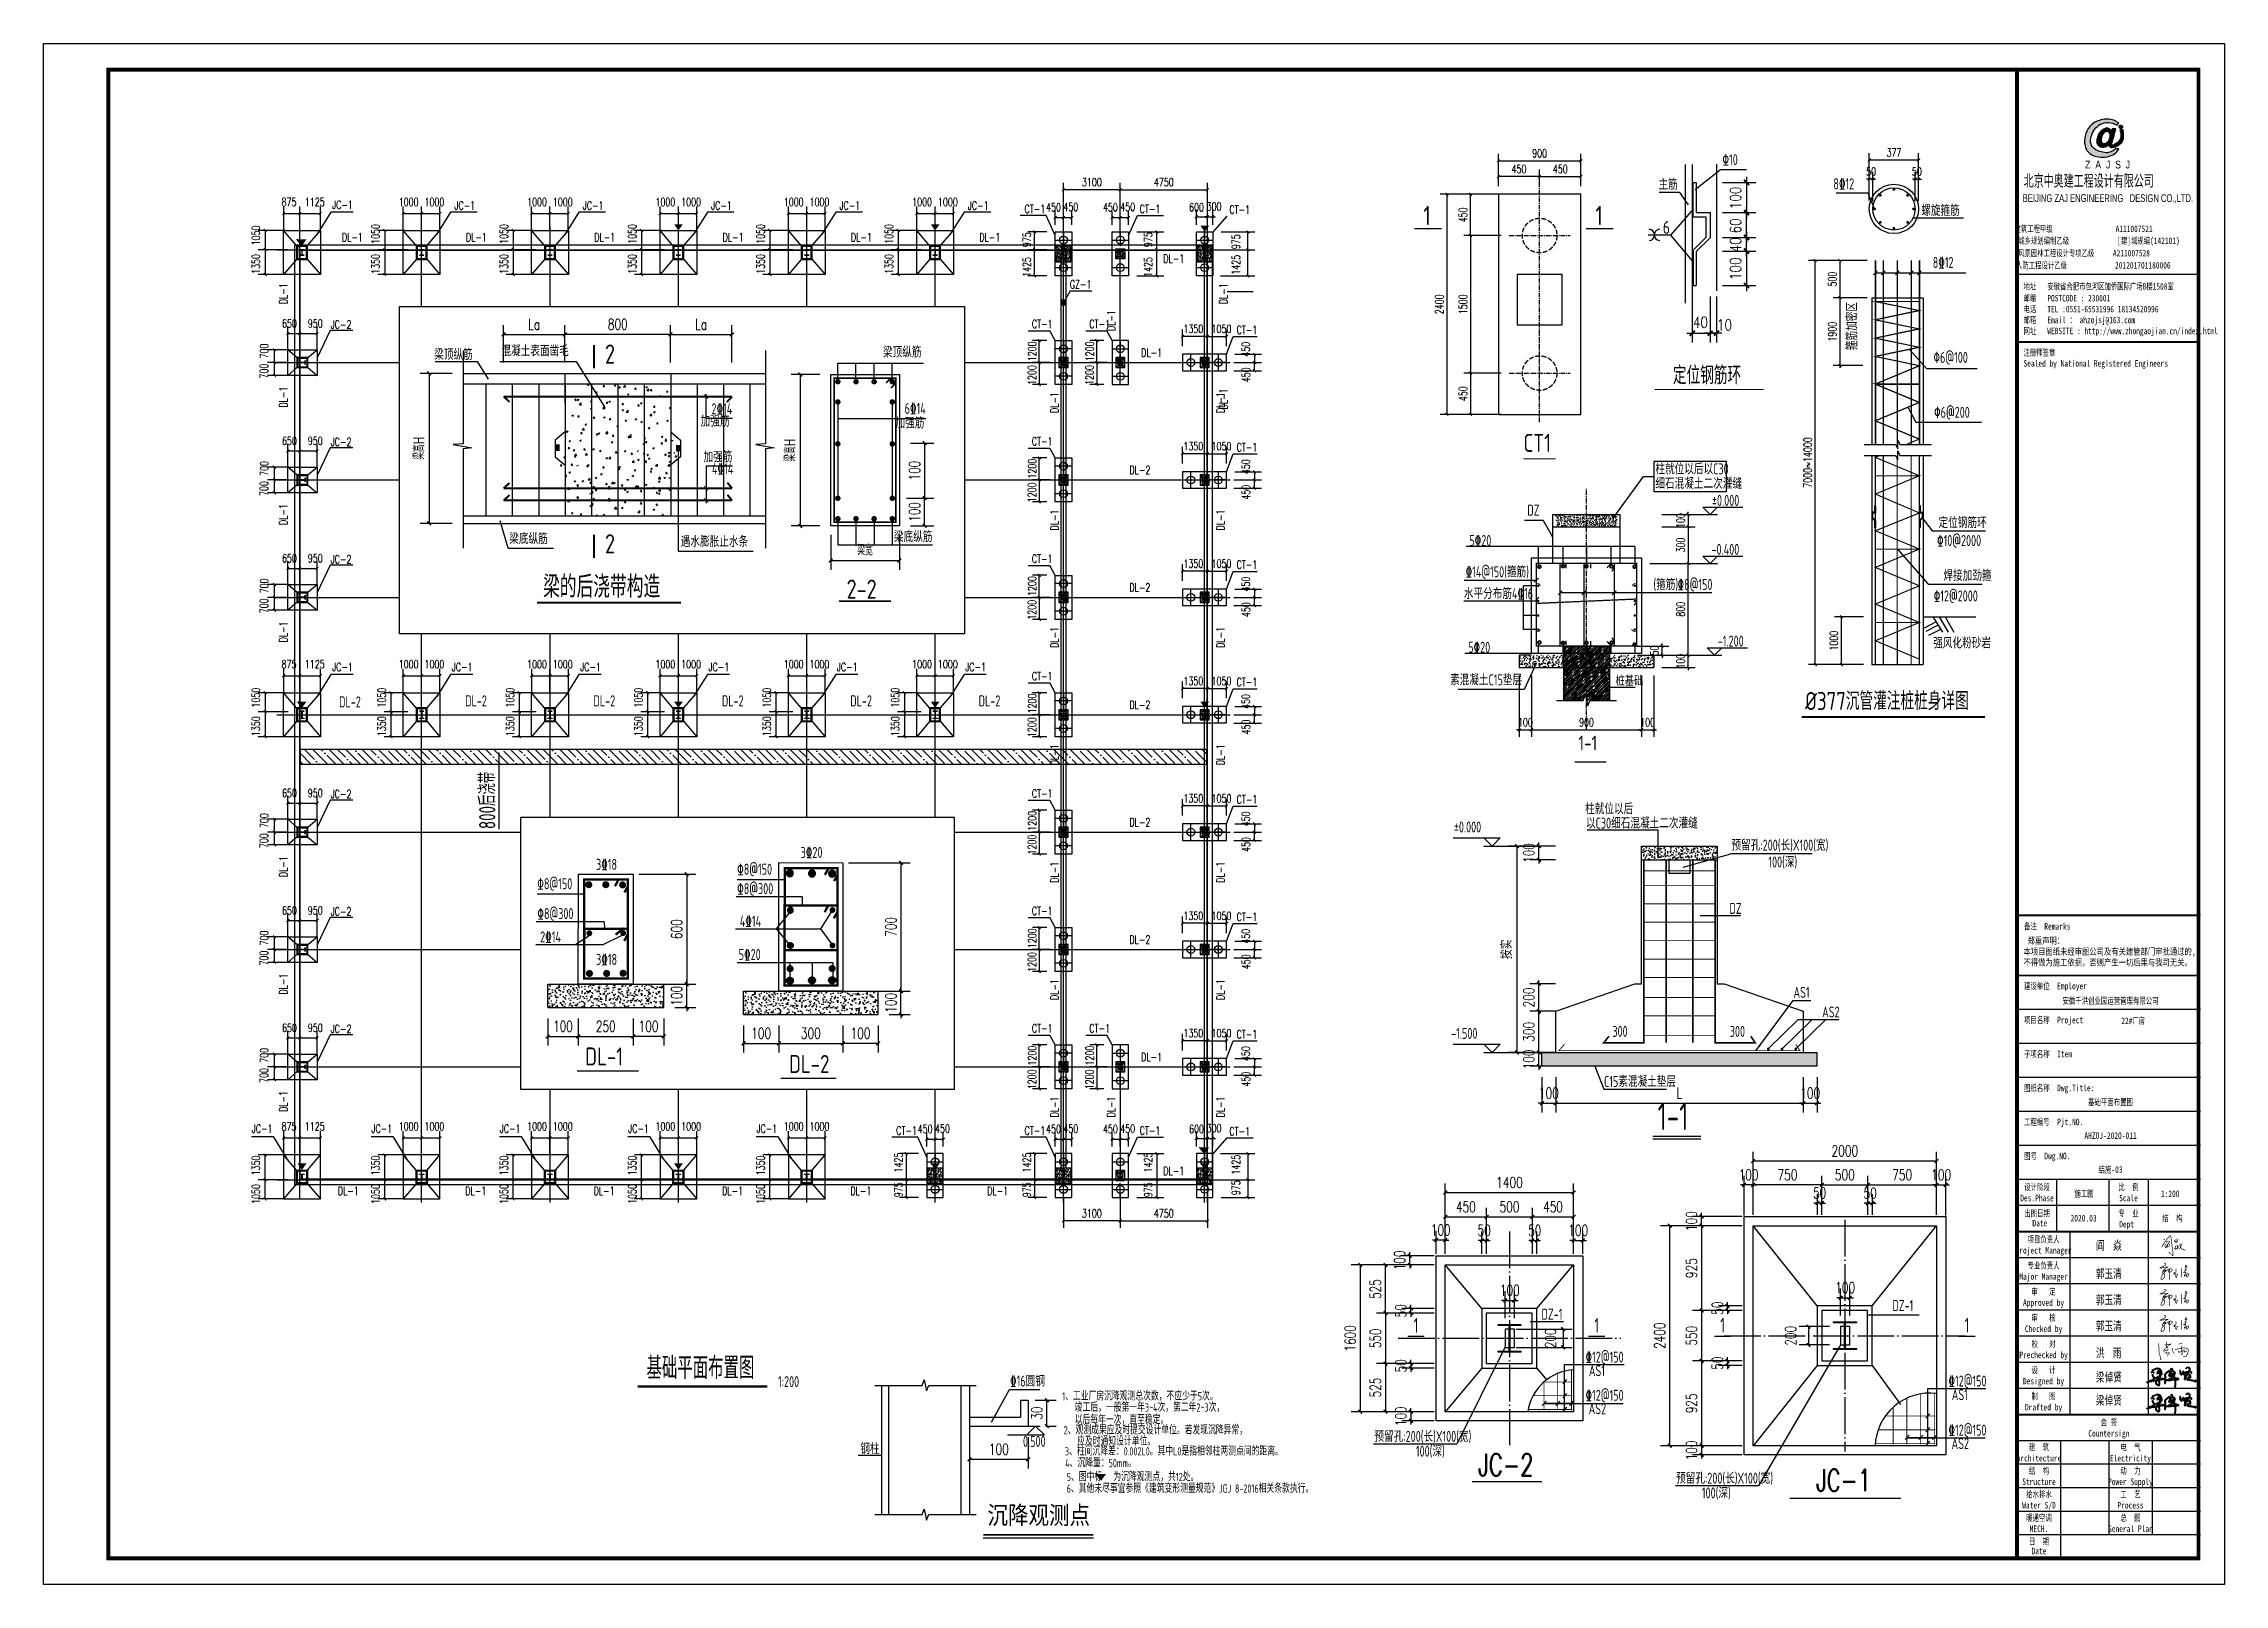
# Model space of a CAD drawing. Extents: x 180850 to 1399066, y 48356 to 327880.
# Drawn here: x 306909 to 425838, y 136382 to 220382 of the extents above; entities that cross this region are included whole.
import ezdxf
from ezdxf.enums import TextEntityAlignment as Align

# ---------------------------------------------------------------- set-up
doc = ezdxf.new("R2010")
doc.units = 0
doc.header["$LTSCALE"] = 1000
for name, pattern in [('0$0$CENTERX2', [4, 2.5, -0.5, 0.5, -0.5]), ('ACAD_ISO02W100', [15, 12, -3]), ('DASH', [0.35, 0.25, -0.1]), ('DOTE', [2.42, 2, -0.2, 0.02, -0.2])]:
    doc.linetypes.add(name, pattern=pattern)
for name, color, linetype in [('01', 1, 'Continuous'), ('1', 4, 'Continuous'), ('11', 3, 'Continuous'), ('AXIS', 3, 'Continuous'), ('B', 2, 'Continuous'), ('BASE_DE', 7, 'Continuous'), ('BEAM_DE', 7, 'Continuous'), ('DIM_LEAD', 3, 'Continuous'), ('DIM_SYMB', 3, 'Continuous'), ('DOTE', 1, 'Continuous'), ('GZ', 50, 'Continuous'), ('NUM', 7, 'Continuous'), ('PUB_DIM', 3, 'Continuous'), ('PUB_HATCH', 8, 'Continuous'), ('PUB_TEXT', 7, 'Continuous'), ('PUB_TITLE', 4, 'Continuous'), ('REIN', 1, 'Continuous'), ('STAIR', 2, 'Continuous'), ('TC', 252, 'Continuous'), ('TEXT', 7, 'Continuous'), ('THICK', 6, 'Continuous'), ('THIN', 7, 'Continuous'), ('W', 6, 'Continuous'), ('YCX', 90, 'Continuous'), ('图签', 3, 'Continuous'), ('填充', 251, 'Continuous'), ('引出线', 3, 'Continuous'), ('承台', 2, 'Continuous'), ('文字', 7, 'Continuous'), ('桩', 201, 'Continuous'), ('细实线', 6, 'Continuous'), ('虚线', 4, 'ACAD_ISO02W100'), ('详图钢筋', 7, 'Continuous'), ('轴线__尺寸数字', 253, 'Continuous'), ('钢筋', 1, 'Continuous'), ('钢筋圆', 4, 'Continuous')]:
    doc.layers.add(name, color=color, linetype=linetype)
doc.styles.add('_gyy_title_Arial', font='arial.ttf', dxfattribs={"width": 0.7})
doc.styles.add('_gyy_title_ST', font='', dxfattribs={"width": 0.8})
doc.styles.add('_HZTXT', font='tssdeng.shx', dxfattribs={"width": 0.8, "bigfont": 'tssdchn.shx'})
doc.styles.add('_TCH_DIM', font='SIMPLEX', dxfattribs={"bigfont": 'GBCBIG'})
doc.styles.add('_TCH_DIM_T3', font='SIMPLEX', dxfattribs={"width": 0.705882, "bigfont": 'GBCBIG'})
doc.styles.add('C', font='tssdeng.shx', dxfattribs={"height": 3, "bigfont": 'tssdchn.shx'})
doc.styles.add('HZ', font='txt.shx', dxfattribs={"width": 0.8, "bigfont": '000hztxt.shx'})
doc.styles.add('TSSD_Norm', font='tssdeng.shx', dxfattribs={"bigfont": 'hztxt.shx'})
doc.styles.add('TSSD_Rein', font='Tssdeng.shx', dxfattribs={"width": 0.7, "bigfont": 'hztxt.shx'})
doc.styles.get('_gyy_title_ST').set_extended_font_data('SimSun')
doc.dimstyles.new('_TCH_ARCH&&150', dxfattribs={"dimtxt": 446.25, "dimasz": 150, "dimexe": 375, "dimexo": 450, "dimgap": 189.375, "dimtad": 1, "dimdec": 0, "dimzin": 0, "dimdsep": 46, "dimtxsty": '_TCH_DIM_T3', "dimblk": 'ARCHTICK', "dimcen": 0.09, "dimclrd": 3, "dimclre": 3, "dimclrt": 7, "dimazin": 2, "dimtfac": 1, "dimtdec": 0, "dimtix": 1, "dimtmove": 2, "dimatfit": 3, "dimfxl": 1, "dimtolj": 1, "dimtzin": 0, "dimarcsym": 0})
doc.dimstyles.new('TCH-200-10', dxfattribs={"dimtxt": 595, "dimasz": 200, "dimexe": 500, "dimexo": 600, "dimgap": 252.5, "dimtad": 1, "dimdec": 0, "dimlfac": 0.1, "dimzin": 0, "dimdsep": 46, "dimtxsty": '_TCH_DIM_T3', "dimblk": 'ARCHTICK', "dimcen": 0.09, "dimclrd": 124, "dimclre": 124, "dimclrt": 7, "dimazin": 2, "dimtfac": 1, "dimtdec": 0, "dimtix": 1, "dimtmove": 2, "dimatfit": 3, "dimfxl": 1, "dimtolj": 1, "dimtzin": 0, "dimarcsym": 0})
doc.dimstyles.new('TCH-200-5', dxfattribs={"dimtxt": 595, "dimasz": 200, "dimexe": 500, "dimexo": 600, "dimgap": 252.5, "dimtad": 1, "dimdec": 0, "dimlfac": 0.2, "dimzin": 0, "dimdsep": 46, "dimtxsty": '_TCH_DIM_T3', "dimblk": 'ARCHTICK', "dimcen": 0.09, "dimclrd": 124, "dimclre": 124, "dimclrt": 7, "dimazin": 2, "dimtfac": 1, "dimtdec": 0, "dimtix": 1, "dimtmove": 2, "dimatfit": 3, "dimfxl": 1, "dimtolj": 1, "dimtzin": 0, "dimarcsym": 0})
doc.dimstyles.new('TCH_150_1', dxfattribs={"dimtxt": 446.25, "dimasz": 150, "dimexe": 375, "dimexo": 450, "dimgap": 189.375, "dimtad": 1, "dimdec": 0, "dimzin": 0, "dimdsep": 46, "dimtxsty": '_TCH_DIM_T3', "dimblk": 'ARCHTICK', "dimcen": 0.09, "dimclrd": 256, "dimclre": 256, "dimclrt": 7, "dimazin": 2, "dimtfac": 1, "dimtdec": 0, "dimtix": 1, "dimtmove": 2, "dimatfit": 3, "dimfxl": 1, "dimtolj": 1, "dimtzin": 0, "dimarcsym": 0})
doc.dimstyles.new('TCH_150_10', dxfattribs={"dimtxt": 446.25, "dimasz": 150, "dimexe": 375, "dimexo": 450, "dimgap": 189.375, "dimtad": 1, "dimdec": 0, "dimlfac": 0.1, "dimzin": 0, "dimdsep": 46, "dimtxsty": '_TCH_DIM_T3', "dimblk": 'ARCHTICK', "dimcen": 0.09, "dimclrd": 256, "dimclre": 256, "dimclrt": 7, "dimazin": 2, "dimtfac": 1, "dimtdec": 0, "dimtix": 1, "dimtmove": 2, "dimatfit": 3, "dimfxl": 1, "dimtolj": 1, "dimtzin": 0, "dimarcsym": 0})
doc.dimstyles.new('TCH_150_5', dxfattribs={"dimtxt": 446.25, "dimasz": 150, "dimexe": 375, "dimexo": 450, "dimgap": 189.375, "dimtad": 1, "dimdec": 0, "dimlfac": 0.2, "dimzin": 0, "dimdsep": 46, "dimtxsty": '_TCH_DIM_T3', "dimblk": 'ARCHTICK', "dimcen": 0.09, "dimclrd": 256, "dimclre": 256, "dimclrt": 7, "dimazin": 2, "dimtfac": 1, "dimtdec": 0, "dimtix": 1, "dimtmove": 2, "dimatfit": 3, "dimfxl": 1, "dimtolj": 1, "dimtzin": 0, "dimarcsym": 0})
pattern_1 = [(82.5, (-1476632.94, -435806.62), (-158.836115, 148.779291), [0, -171.591068, 0, -191.911063, 0, -183.444399]), (52.5, (-1476632.94, -435806.62), (-84.004836, 366.547842), [0, -92.568866, 0, -154.657739, 0, -59.266652]), (12.5, (-1476731.13, -435904.8), (248.133194, 249.03652), [0, -56.44443, 0, -203.19995, 0, -265.288823]), (2.5, (-1476731.13, -435904.8), (169.902673, 310.02249), [0, -28.222215, 0, -133.208856, 0, -152.399962])]
pattern_2 = [(50, (-1441614.75, -433399.3), (242.912831, -21.252109), [25.399994, -279.39993]), (355, (-1441614.75, -433399.3), (-46.990423, 254.742127), [20.319995, -223.519944]), (100.451, (-1441594.5, -433401.07), (195.923287, 233.48886), [21.58666, -237.453274]), (46.1842, (-1441614.75, -433331.56), (361.43863, -56.056423), [38.09999, -419.099895]), (96.6356, (-1441584.63, -433336.24), (316.5389, 329.90066), [32.37999, -356.17991]), (351.184, (-1441614.75, -433331.56), (316.539395, 329.900075), [30.47999, -335.279916]), (21, (-1441580.89, -433348.5), (202.153123, -136.35399), [25.399994, -279.39993]), (326, (-1441580.89, -433348.5), (82.402684, 245.583893), [20.319995, -223.519944]), (71.4514, (-1441564.04, -433359.86), (284.55525, 109.23045), [21.58666, -237.453274]), (37.5, (-1441614.75, -433399.3), (4.1181366, 112.7400236), [0, -220.810611, 0, -226.90661, 0, -224.366611]), (7.5, (-1441614.75, -433399.3), (89.092861, 133.574066), [0, -129.370634, 0, -215.730613, 0, -85.513312]), (327.5, (-1441690.275, -433399.3), (180.787415, -7.6383234), [0, -84.666646, 0, -264.159934, 0, -350.519912]), (317.5, (-1441724.14, -433399.3), (197.505526, 33.90198), [0, -110.066639, 0, -175.42929, 0, -248.919938])]
pattern_3 = [(45, (-1476632.94, -435981.83), (95.789375, 255.4383325), [1693.33291, -225.77772, 564.4443, -112.88886]), (45, (-1476566.69, -435835.75), (-185.991036, 26.342078), [338.66658, -37.253324, 677.333164, -84.666646]), (45, (-1476660.88, -435874.07), (361.6048894, 468.569691), [903.110885, -158.044405, 451.555443, -112.88886])]
pattern_4 = [(50, (-1570854.81, -493647.44), (182.184669, -15.939086), [19.05, -209.55]), (355, (-1570854.81, -493647.44), (-35.242826, 191.056643), [15.24, -167.64]), (100.451, (-1570839.63, -493648.76), (146.942502, 175.116688), [16.19, -178.09]), (46.1842, (-1570854.8, -493596.64), (271.07904, -42.042328), [28.575, -314.325]), (96.6356, (-1570832.22, -493600.14), (237.404234, 247.425556), [24.285, -267.135]), (351.184, (-1570854.8, -493596.64), (237.404606, 247.425118), [22.86, -251.46]), (21, (-1570829.41, -493609.34), (151.61488, -102.265519), [19.05, -209.55]), (326, (-1570829.41, -493609.34), (61.802028, 184.187966), [15.24, -167.64]), (71.4514, (-1570816.78, -493617.86), (213.416491, 81.922858), [16.19, -178.09]), (37.5, (-1570854.81, -493647.435), (3.0886033, 84.5550389), [0, -165.608, 0, -170.18, 0, -168.275]), (7.5, (-1570854.81, -493647.435), (66.8196625, 100.180575), [0, -97.028, 0, -161.798, 0, -64.135]), (327.5, (-1570911.45, -493647.435), (135.5905952, -5.728744), [0, -63.5, 0, -198.12, 0, -262.89]), (317.5, (-1570936.85, -493647.44), (148.1291814, 25.426491), [0, -82.55, 0, -131.572, 0, -186.69])]
pattern_5 = [(50, (-1578554.8, -493647.52), (182.184669, -15.939086), [19.05, -209.55]), (355, (-1578554.8, -493647.52), (-35.242826, 191.056643), [15.24, -167.64]), (100.451, (-1578539.62, -493648.84), (146.942502, 175.116688), [16.19, -178.09]), (46.1842, (-1578554.8, -493596.72), (271.07904, -42.042328), [28.575, -314.325]), (96.6356, (-1578532.2, -493600.22), (237.404234, 247.425556), [24.285, -267.135]), (351.184, (-1578554.8, -493596.72), (237.404606, 247.425118), [22.86, -251.46]), (21, (-1578529.4, -493609.42), (151.61488, -102.265519), [19.05, -209.55]), (326, (-1578529.4, -493609.42), (61.802028, 184.187966), [15.24, -167.64]), (71.4514, (-1578516.76, -493617.94), (213.416491, 81.922858), [16.19, -178.09]), (37.5, (-1578554.8, -493647.516), (3.0886033, 84.5550389), [0, -165.608, 0, -170.18, 0, -168.275]), (7.5, (-1578554.8, -493647.52), (66.8196625, 100.180575), [0, -97.028, 0, -161.798, 0, -64.135]), (327.5, (-1578611.44, -493647.516), (135.5905952, -5.728744), [0, -63.5, 0, -198.12, 0, -262.89]), (317.5, (-1578636.84, -493647.52), (148.1291814, 25.426491), [0, -82.55, 0, -131.572, 0, -186.69])]
pattern_6 = [(230, (2306703.8, 884657.04), (-182.184669, 15.939086), [19.05, -209.55]), (175, (2306703.8, 884657.04), (35.242826, -191.056643), [15.24, -167.64]), (280.451, (2306688.62, 884658.37), (-146.942502, -175.116688), [16.19, -178.09]), (226.1842, (2306703.8, 884606.24), (-271.07904, 42.042328), [28.575, -314.325]), (276.6356, (2306681.22, 884609.74), (-237.404234, -247.425556), [24.285, -267.135]), (171.184, (2306703.8, 884606.24), (-237.404606, -247.425118), [22.86, -251.46]), (201, (2306678.4, 884618.94), (-151.61488, 102.265519), [19.05, -209.55]), (146, (2306678.4, 884618.94), (-61.802028, -184.187966), [15.24, -167.64]), (251.4514, (2306665.77, 884627.46), (-213.416491, -81.922858), [16.19, -178.09]), (217.5, (2306703.806, 884657.04), (-3.0886033, -84.5550389), [0, -165.608, 0, -170.18, 0, -168.275]), (187.5, (2306703.81, 884657.04), (-66.8196625, -100.180575), [0, -97.028, 0, -161.798, 0, -64.135]), (147.5, (2306760.45, 884657.04), (-135.5905952, 5.728744), [0, -63.5, 0, -198.12, 0, -262.89]), (137.5, (2306785.85, 884657.04), (-148.1291814, -25.426491), [0, -82.55, 0, -131.572, 0, -186.69])]

msp = doc.modelspace()

# ---------------------------------------------------------------- texts
at = {"color": 1, "insert": (414892.78, 213244.05), "char_height": 718.1993, "width": 9393.6358, "attachment_point": 1, "style": 'HZ'}
msp.add_mtext('北京中奥建工程设计有限公司', dxfattribs=at)
at = {"layer": 'NUM'}
for s, height, style, width, p in [('%%13110', 600, 'TSSD_Norm', 0.7, (398465.65, 213755.95)), ('主筋', 600, 'TSSD_Norm', 0.7, (394973.12, 212411.14)), ('8%%13212', 600, 'TSSD_Norm', 0.7, (404512.99, 212439.74)), ('螺旋箍筋', 600, 'TSSD_Norm', 0.7, (409303.65, 210989.37)), ('8%%13212', 600, 'TSSD_Norm', 0.7, (409932.18, 208149.22)), ('混凝土表面凿毛', 600, 'TSSD_Norm', 0.7, (331875.2, 203336.04)), ('%%1306@100', 600, 'TSSD_Norm', 0.7, (409972.9, 202973.45)), ('%%1306@200', 600, 'TSSD_Norm', 0.7, (410004.39, 199981.15)), ('定位钢筋环', 600, 'TSSD_Norm', 0.7, (410247.77, 193969.21)), ('梁底纵筋', 600, 'TSSD_Norm', 0.7, (332303.07, 193094.5)), ('遇水膨胀止水条', 600, 'TSSD_Norm', 0.7, (341654.62, 192937.98)), ('%%13110@2000', 600, 'TSSD_Norm', 0.7, (410165.68, 192990.24)), ('焊接加劲箍', 600, 'TSSD_Norm', 0.7, (410515.45, 191088.03)), ('%%13112@2000', 600, 'TSSD_Norm', 0.7, (409984.76, 189971.04)), ('强风化粉砂岩', 600, 'TSSD_Norm', 0.7, (409959.31, 187406.69)), ('桩基础', 533.333, 'TSSD_Norm', 0.7, (392631.44, 185371.15)), ('DL-2', 600, 'TSSD_Norm', 0.7, (323024.77, 184195)), ('DL-2', 600, 'TSSD_Norm', 0.7, (329902.27, 184250.8)), ('DL-2', 600, 'TSSD_Norm', 0.7, (336902.27, 184250.8)), ('DL-2', 600, 'TSSD_Norm', 0.7, (343902.27, 184250.8)), ('DL-2', 600, 'TSSD_Norm', 0.7, (350902.27, 184250.8)), ('DL-2', 600, 'TSSD_Norm', 0.7, (357902.27, 184250.8)), ('3%%13220', 600, 'TSSD_Norm', 0.7, (348193.58, 175985.21)), ('%%1318@150', 600, 'TSSD_Norm', 0.7, (333833.27, 174279.74)), ('3%%13218', 600, 'TSSD_Norm', 0.7, (337035.54, 175335.7)), ('%%1318@150', 600, 'TSSD_Norm', 0.7, (344731.46, 175071.99)), ('%%1318@300', 600, 'TSSD_Norm', 0.7, (344730.83, 174013.41)), ('%%1318@300', 600, 'TSSD_Norm', 0.7, (333835.8, 172651.33)), ('4%%13214', 600, 'TSSD_Norm', 0.7, (344876.03, 172239.78)), ('2%%13214', 600, 'TSSD_Norm', 0.7, (333986.64, 171384.06)), ('3%%13218', 600, 'TSSD_Norm', 0.7, (337038.94, 170154.52)), ('5%%13220', 600, 'TSSD_Norm', 0.7, (344814.72, 170421.03)), ('1-1', 1500, 'TSSD_Norm', 0.7, (394924.2, 161150.88, 0)), ('JC-2', 1200, '_TCH_DIM_T3', 0.705882, (385140.68, 142301.07)), ('JC-1', 1200, '_TCH_DIM_T3', 0.705882, (403567.96, 141454.5))]:
    msp.add_text(s, height=height, dxfattribs=dict(at, style=style, width=width)).set_placement(p)
at = {"layer": 'NUM', "style": 'TSSD_Norm', "width": 0.7}
for s, height, p in [('箍筋加密区', 600, (405820.64, 203667.48)), ('800后浇带', 890, (331546.37, 177558.5))]:
    msp.add_text(s, height=height, rotation=90, dxfattribs=at).set_placement(p)
for s, p in [('梁顶纵筋', (330308.06, 203135.49)), ('梁顶纵筋', (354783.75, 203266.98)), ('梁底纵筋', (355381.62, 193204.44))]:
    msp.add_text(s, height=600, dxfattribs=at).set_placement(p, align=Align.RIGHT)
for s, p in [('加强筋', (344313.43, 199318.36)), ('2%%13214', (344469.83, 199994.4)), ('加强筋', (354939.54, 199225.68)), ('6%%13214', (355016.44, 200014.97)), ('加强筋', (344469.83, 197372.9)), ('4\x8414', (344519.7, 196720.82))]:
    msp.add_text(s, height=600, dxfattribs=at).set_placement(p, align=Align.BOTTOM_RIGHT)
at = {"layer": 'NUM', "style": 'TSSD_Norm', "width": 0.8}
msp.add_text('1-1', height=800, dxfattribs=at).set_placement((390607.89, 181613.47), align=Align.BOTTOM_LEFT)
at = {"layer": 'PUB_DIM', "color": 7, "style": '_TCH_DIM', "width": 0.8}
for s, p in [('100', (399476.61, 211351.47)), ('60', (399476.61, 210032.67)), ('40', (399476.61, 208996.35)), ('100', (399476.61, 207488.97))]:
    msp.add_text(s, height=600, rotation=90, dxfattribs=at).set_placement(p)
for s, p in [('40', (396855.13, 204895.74)), ('10', (398165.33, 204745.74))]:
    msp.add_text(s, height=600, dxfattribs=at).set_placement(p)
at = {"layer": 'PUB_DIM', "style": 'TSSD_Rein', "width": 0.7}
msp.add_text('0.500', height=600, dxfattribs=at).set_placement((361550.28, 143876.84), align=Align.RIGHT)
at = {"layer": 'PUB_TEXT', "width": 0.8}
for s, height, style, p in [('1', 1050, 'C', (382157.83, 210480.55)), ('1', 1050, 'C', (391535.28, 210485.52)), ('6', 700, '_HZTXT', (395215.92, 210012.75)), ('2', 1050, 'C', (337522.68, 202931.92)), ('定位钢筋环', 980, 'C', (395761.96, 201810.39)), ('CT1', 980, 'C', (387613.37, 198124.4)), ('2', 1050, 'C', (337522.68, 192588.33)), ('2-2', 1050, 'C', (350699.31, 190112.93)), ('%%C377沉管灌注桩桩身详图', 980, 'C', (402971.6, 184051.33)), ('DL-1', 980, 'C', (336445.22, 164673.99)), ('DL-2', 980, 'C', (347561.37, 164263.49))]:
    msp.add_text(s, height=height, dxfattribs=dict(at, style=style)).set_placement(p)
at = {"layer": 'PUB_TEXT', "color": 3, "style": '_gyy_title_ST', "width": 0.7}
for s, p in [('阎  焱', (418840.33, 154620.05)), ('郭玉清', (418827.44, 153080.43)), ('郭玉清', (418827.44, 151655.07)), ('郭玉清', (418827.44, 150229.72)), ('洪  雨', (418830.64, 148757.56)), ('梁倬贤', (418830.64, 147435.86)), ('梁倬贤', (418830.64, 146174.46))]:
    msp.add_text(s, height=481.259, dxfattribs=at).set_placement(p)
at = {"layer": 'PUB_TITLE', "width": 0.7}
for s, height, style, p in [('BEIJING ZAJ ENGINEERING   DESIGN CO.,LTD.', 424.2416, '_gyy_title_Arial', (419485.66, 211746.83)), ('建筑工程甲级                 A111007521             ', 353.5346, '_gyy_title_ST', (419471.44, 210108.51)), ('城乡规划编制乙级             [建]城规编(142101)', 353.5346, '_gyy_title_ST', (418999.36, 209459.89)), ('人防工程设计乙级             201201701180006', 353.5346, '_gyy_title_ST', (418692.58, 208120.07)), ('风景园林工程设计专项乙级     A211007528           ', 353.5346, '_gyy_title_ST', (419295.46, 208781.7)), ('设计阶段', 356.338, '_gyy_title_ST', (415619.71, 157865.1)), ('比  例', 356.338, '_gyy_title_ST', (420608.45, 157865.1)), ('Des.Phase', 356.338, '_gyy_title_ST', (415619.71, 157266.47)), ('Scale', 356.338, '_gyy_title_ST', (420608.45, 157266.47)), ('出图日期', 356.338, '_gyy_title_ST', (415619.71, 156439.75)), ('Date', 356.338, '_gyy_title_ST', (415773.02, 155899.51)), ('专  业', 356.338, '_gyy_title_ST', (420608.45, 156439.75)), ('Dept ', 356.338, '_gyy_title_ST', (420608.45, 155841.1)), ('Project Manager', 356.3382, '_gyy_title_ST', (415976.04, 154415.75)), ('项目负责人', 356.338, '_gyy_title_ST', (415976.04, 155014.39)), ('专业负责人', 356.338, '_gyy_title_ST', (415976.04, 153589.04)), ('Major Manager', 356.3382, '_gyy_title_ST', (415976.04, 152990.39)), ('审   定', 356.338, '_gyy_title_ST', (415976.06, 152163.68)), ('Approved by', 356.3382, '_gyy_title_ST', (415976.04, 151565.04)), ('审   核', 356.338, '_gyy_title_ST', (415976.06, 150738.33)), ('Checked by', 356.338, '_gyy_title_ST', (415976.04, 150139.68)), ('Prechecked by', 356.3382, '_gyy_title_ST', (415976.04, 148714.33)), ('校   对', 356.338, '_gyy_title_ST', (415976.06, 149312.98)), ('Designed by', 356.3382, '_gyy_title_ST', (415976.04, 147288.97)), ('设   计', 356.338, '_gyy_title_ST', (415976.06, 147887.62)), ('制   图', 356.338, '_gyy_title_ST', (415976.06, 146462.27)), ('Drafted by', 356.338, '_gyy_title_ST', (415976.04, 145863.62)), ('会 签', 356.338, '_gyy_title_ST', (419539.43, 145036.91)), ('建  筑', 356.338, '_gyy_title_ST', (415726.61, 143682.83)), ('Countersign', 356.3382, '_gyy_title_ST', (419539.43, 144438.27)), ('电  气', 356.338, '_gyy_title_ST', (420715.35, 143682.83)), ('Architecture', 356.3382, '_gyy_title_ST', (415726.61, 143084.18)), ('结  构', 356.338, '_gyy_title_ST', (415726.61, 142400.01)), ('Electricity', 356.3382, '_gyy_title_ST', (420715.35, 143084.18)), ('动  力', 356.338, '_gyy_title_ST', (420715.35, 142400.01)), ('Structure', 356.338, '_gyy_title_ST', (415726.61, 141801.37)), ('Power Supply', 356.3382, '_gyy_title_ST', (420715.35, 141801.37)), ('Water S/D', 356.338, '_gyy_title_ST', (415726.61, 140518.54)), ('给水排水', 356.338, '_gyy_title_ST', (415726.61, 141117.19)), ('Process', 356.338, '_gyy_title_ST', (420715.35, 140518.54)), ('工  艺', 356.338, '_gyy_title_ST', (420715.35, 141117.19)), ('暖通空调', 356.338, '_gyy_title_ST', (415726.61, 139834.37)), ('MECH.', 356.338, '_gyy_title_ST', (415726.61, 139235.73)), ('General Plan', 356.3382, '_gyy_title_ST', (420715.35, 139235.73)), ('总  图', 356.338, '_gyy_title_ST', (420715.35, 139834.37)), ('日  期', 356.338, '_gyy_title_ST', (415726.61, 138551.55)), ('Date', 356.338, '_gyy_title_ST', (415726.61, 138024.17))]:
    msp.add_text(s, height=height, dxfattribs=dict(at, style=style)).set_placement(p, align=Align.CENTER)
at = {"layer": 'PUB_TITLE', "style": '_gyy_title_ST', "width": 0.7}
for s, height, p in [('地址   安徽省合肥市包河区加侨国际广场B楼1508室', 353.5346, (414882.41, 206971.5)), ('邮编   POSTCODE : 230001', 353.5346, (414882.41, 206325.74)), ('电话   TEL :0551-65531996 18134520996', 353.5346, (414882.41, 205731.8)), ('邮箱   Email ： ahzojsj@163.com', 353.5346, (414882.41, 205137.86)), ('网址   WEBSITE : http://www.zhongaojian.cn/index.html', 353.5346, (414882.41, 204540.43)), ('注册师签章', 353.535, (414882.41, 203366.69)), ('Sealed by National Registered Engineers', 353.5346, (414884.33, 202772.76)), ('备注  Remarks', 356.3382, (414911.37, 172078.36)), ('建设单位  Employer', 356.3382, (414911.37, 168826.07)), ('项目名称  Project', 356.3382, (414911.37, 166973.11)), ('子项名称  Item', 356.338, (414911.37, 165120.15)), ('图纸名称  Dwg.Title:', 356.3382, (414911.37, 163267.19)), ('工程编号  Pjt.NO.', 356.3382, (414911.37, 161414.23)), ('图号  Dwg.NO.', 356.3382, (414911.37, 159561.27))]:
    msp.add_text(s, height=height, dxfattribs=at).set_placement(p)
at = {"layer": 'PUB_TITLE', "color": 2, "style": '_gyy_title_ST', "width": 0.7}
msp.add_text('安徽千洪创业园运营管理有限公司', height=356.3382, dxfattribs=at).set_placement((419629.17, 168021.53), align=Align.CENTER)
msp.add_text('22#厂房', height=349.176, dxfattribs=at).set_placement((420864.12, 167121.81), align=Align.MIDDLE)
at = {"layer": 'PUB_TITLE', "color": 6, "style": '_gyy_title_ST', "width": 0.7}
for s, height, p in [('基础平面布置图', 356.338, (419629.17, 162495.55)), ('AHZOJ-2020-011', 356.3382, (419629.17, 160671.89))]:
    msp.add_text(s, height=height, dxfattribs=at).set_placement(p, align=Align.CENTER)
at = {"layer": 'PUB_TITLE', "color": 7, "style": '_gyy_title_ST', "width": 0.7}
for s, height, p in [('结施-03', 356.339, (419629.17, 158818.93)), ('施工图', 356.338, (418185.83, 157508.11)), ('1:200', 356.338, (422882.43, 157496.83)), ('2020.03', 356.338, (418159.47, 156166.59)), ('结  构', 356.338, (422998.99, 156166.59))]:
    msp.add_text(s, height=height, dxfattribs=at).set_placement(p, align=Align.CENTER)
at = {"layer": 'PUB_TITLE', "insert": (414881.58, 171654.81), "char_height": 356.3382, "width": 11402.833, "attachment_point": 1, "style": '_gyy_title_ST'}
msp.add_mtext(' 郑重声明：\\P本项目图纸未经审图公司及有关建管部门审批通过的,\\P不得做为施工依据，否则产生一切后果与我司无关。', dxfattribs=at)
at = {"layer": 'TEXT', "width": 0.7}
for s, height, style, p in [('柱就位以后以C30', 600, 'TSSD_Norm', (394807.86, 196897.2)), ('细石混凝土二次灌缝', 600, 'TSSD_Norm', (394807.86, 196105.7)), ('DZ', 600, 'TSSD_Norm', (387825.16, 194648.97)), ('5%%13220', 600, 'TSSD_Norm', (384659.36, 192990.99)), ('%%13214@150(箍筋)', 599.9999, 'TSSD_Norm', (384457.32, 191286.65)), ('水平分布筋4%%13216', 599.9999, 'TSSD_Norm', (384360.73, 190102.21)), ('(箍筋)', 600, 'TSSD_Norm', (394699.91, 190598.2)), ('%%1328@150', 600, 'TSSD_Norm', (396014.61, 190595.7)), ('5%%13220', 600, 'TSSD_Norm', (384598.45, 187171.42)), ('柱就位以后', 599.998, 'TSSD_Norm', (390972.99, 178366.87)), ('以C30细石混凝土二次灌缝', 599.9985, 'TSSD_Norm', (391024.01, 177587.92)), ('预留孔:200(长)X100(宽)', 599.9985, 'TSSD_Norm', (398953.54, 176385.66)), ('100(深)', 599.998, 'TSSD_Norm', (400969.02, 175464.02)), ('DZ', 599.998, 'TSSD_Norm', (398852.61, 172937.35)), ('AS2', 599.998, 'TSSD_Norm', (403901.29, 167287.77)), ('C15素混凝土垫层', 599.998, 'TSSD_Norm', (392003.98, 163500.48)), ('DZ-1', 599.998, 'TSSD_Norm', (388600, 150811.62)), ('DZ-1', 599.998, 'TSSD_Norm', (407736.09, 151284.75)), ('基础平面布置图', 1200, 'TSSD_Norm', (339786.8, 147583.8)), ('1:200', 600, 'TSSD_Norm', (346957.43, 147136.25)), ('\x8416圆钢', 600, 'TSSD_Rein', (359613.24, 147166.64)), ('AS2', 599.998, 'TSSD_Norm', (391166.08, 145657.94)), ('钢柱', 600, 'TSSD_Rein', (351448.15, 143480.11)), ('预留孔:200(长)X100(宽)', 599.9985, 'TSSD_Norm', (379482.79, 144148.44)), ('100(深)', 599.998, 'TSSD_Norm', (381746.4, 143345.02)), ('AS2', 599.998, 'TSSD_Norm', (410957, 143760.68)), ('5、图中标   为沉降观测点，共12处。', 450, 'TSSD_Norm', (362702.1, 142012.06)), ('6、其他未尽事宜参照《建筑变形测量规范》JGJ 8-2016相关条款执行。', 450, 'TSSD_Norm', (362702.1, 141379.56)), ('预留孔:200(长)X100(宽)', 599.9985, 'TSSD_Norm', (395935.7, 141872.56)), ('100(深)', 599.998, 'TSSD_Norm', (397343.61, 141069.14))]:
    msp.add_text(s, height=height, dxfattribs=dict(at, style=style)).set_placement(p)
at = {"layer": 'TEXT', "style": 'TSSD_Norm', "width": 0.7}
for s, height, p in [('%%P0.000', 600, (399381.37, 195177.58)), ('-0.400', 600, (399381.37, 192510.91)), ('-1.200', 600, (399623.03, 187510.91)), ('AS1', 599.998, (403216.97, 168359.49)), ('%%13212@150', 599.9985, (393073.57, 148474.12)), ('AS1', 599.998, (392058.31, 147731.18)), ('%%13212@150', 599.9985, (412864.49, 147169.62)), ('%%13212@150', 599.9985, (393073.57, 146389.12)), ('AS1', 599.998, (411849.23, 146426.68)), ('%%13212@150', 599.9985, (412864.49, 144491.86))]:
    msp.add_text(s, height=height, dxfattribs=at).set_placement(p, align=Align.RIGHT)
for s, height, p in [('素混凝土C15垫层', 600, (387540.88, 185219.08)), ('300', 599.998, (393293.56, 166050.8)), ('300', 599.998, (399695.74, 166050.8))]:
    msp.add_text(s, height=height, dxfattribs=at).set_placement(p, align=Align.BOTTOM_RIGHT)
for s, height, p in [('%%P0.000', 599.998, (383818.8, 177192.78)), ('-1.500', 599.998, (383671.73, 165942.78)), ('1、工业厂房沉降观测总次数，不应少于5次。', 450, (362457.98, 146278.75)), ('竣工后，一般第一年3~4次，第二年2~3次，', 450, (363139.75, 145663.94)), ('以后每年一次，直至稳定。', 450, (363139.75, 144990.61)), ('2、观测成果应及时提交设计单位。若发现沉降异常，', 450, (362538.71, 144426.92)), ('3、柱间沉降差：0.002L\x8e0\x8f。其中L\x8e0\x8f是指相邻柱两测点间的距离。', 450, (362606.69, 143274.5)), ('应及时通知设计单位。', 450, (363271.22, 143817.14)), ('4、沉降量：50mm。', 450, (362620.81, 142633.89))]:
    msp.add_text(s, height=height, dxfattribs=at).set_placement(p, align=Align.BOTTOM_LEFT)
for p in [(381754.67, 150503.62), (391609, 150503.62), (398471.09, 150510.75), (411797.79, 150510.75)]:
    msp.add_text('1', height=800, dxfattribs=at).set_placement(p, align=Align.MIDDLE_CENTER)
at = {"layer": 'TEXT', "style": 'TSSD_Norm'}
msp.add_text('沉降观测点', height=1120, dxfattribs=at).set_placement((358377.87, 139220.85), align=Align.BOTTOM_LEFT)
at = {"layer": 'YCX', "style": '_TCH_DIM_T3', "width": 0.705882}
for s, p in [('JC-1', (322645.52, 211369.29)), ('JC-1', (329312.87, 211329.01)), ('JC-1', (336312.87, 211329.01)), ('JC-1', (343312.87, 211329.01)), ('JC-1', (350312.87, 211329.01)), ('JC-1', (357312.87, 211329.01)), ('CT-1', (360404.97, 211146.35)), ('CT-1', (366685.23, 211146.44)), ('CT-1', (371576.19, 211109.19)), ('GZ-1', (362869.61, 207030.48)), ('JC-2', (322565.68, 204844.67)), ('CT-1', (360798.77, 204872.75)), ('CT-1', (363935.61, 204872.75)), ('CT-1', (371968.17, 204550.16)), ('JC-2', (322565.68, 198444.67)), ('CT-1', (360798.77, 198472.75)), ('CT-1', (371968.17, 198150.16)), ('JC-2', (322565.68, 192044.67)), ('CT-1', (360798.77, 192072.75)), ('CT-1', (371968.17, 191750.16)), ('JC-1', (322645.52, 186169.04)), ('JC-1', (329170.52, 186169.04)), ('JC-1', (336170.52, 186169.04)), ('JC-1', (343170.52, 186169.04)), ('JC-1', (350170.52, 186169.04)), ('JC-1', (357170.52, 186169.04)), ('CT-1', (360798.77, 185672.75)), ('CT-1', (371968.17, 185350.16)), ('JC-2', (322565.68, 179244.67)), ('CT-1', (360798.77, 179272.75)), ('CT-1', (371968.17, 178950.16)), ('JC-2', (322565.68, 172844.67)), ('CT-1', (360798.77, 172872.75)), ('CT-1', (371968.17, 172550.16)), ('JC-2', (322565.68, 166444.67)), ('CT-1', (360798.77, 166472.75)), ('CT-1', (363935.61, 166472.75)), ('CT-1', (371968.17, 166150.16)), ('JC-1', (318261.97, 161002.24)), ('JC-1', (324786.97, 161002.24)), ('JC-1', (331786.97, 161002.24)), ('JC-1', (338786.97, 161002.24)), ('JC-1', (345786.97, 161002.24)), ('CT-1', (353404.97, 160895.8)), ('CT-1', (360404.97, 160895.8)), ('CT-1', (366685.23, 160895.89)), ('CT-1', (371576.19, 160858.64))]:
    msp.add_text(s, height=450, dxfattribs=at).set_placement(p)
at = {"layer": '承台', "color": 6, "style": '_TCH_DIM_T3', "width": 0.705882}
for s, p in [('DL-1', (323177.82, 209602.56)), ('DL-1', (329938.49, 209602.56)), ('DL-1', (336938.49, 209602.56)), ('DL-1', (343938.49, 209602.56)), ('DL-1', (350938.49, 209602.56)), ('DL-1', (357938.49, 209602.56)), ('DL-1', (367972.27, 208439)), ('DL-1', (366760.77, 203308.94)), ('DL-2', (366122.27, 196908.94)), ('DL-2', (366122.27, 190508.94)), ('DL-2', (366122.27, 184108.94)), ('DL-2', (366122.27, 177708.94)), ('DL-2', (366122.27, 171308.94)), ('DL-1', (366760.77, 164908.94)), ('DL-1', (367972.27, 158698)), ('DL-1', (322953.49, 157609.43)), ('DL-1', (329905.99, 157609.43)), ('DL-1', (336905.99, 157609.43)), ('DL-1', (343905.99, 157609.43)), ('DL-1', (350905.99, 157609.43)), ('DL-1', (358368.99, 157609.43))]:
    msp.add_text(s, height=450, dxfattribs=at).set_placement(p)
for p in [(320209.55, 206172.02), (371474.69, 206172.02), (365355.04, 204706.8), (320209.55, 200536.18), (362264.54, 200236.5), (371314.04, 200236.5), (371474.69, 200436.21), (320209.55, 194136.18), (362264.54, 193836.5), (371314.04, 193836.5), (320209.55, 187736.18), (362264.54, 187436.5), (371314.04, 187436.5), (362264.54, 181036.5), (371314.04, 181036.5), (320209.55, 174936.18), (362264.54, 174636.5), (371314.04, 174636.5), (320209.55, 168536.18), (362264.54, 168236.5), (371314.04, 168236.5), (320209.55, 162136.18), (362264.54, 161836.5), (365355.04, 161836.5), (371314.04, 161836.5)]:
    msp.add_text('DL-1', height=450, rotation=90, dxfattribs=at).set_placement(p)
at = {"layer": '文字', "style": '_HZTXT', "width": 0.8}
msp.add_text('梁的后浇带构造', height=1200, dxfattribs=at).set_placement((334149.46, 190173.83))

# ---------------------------------------------------------------- blocks, each defined once
blk = doc.blocks.new('dd')
at = {"layer": '图签'}
h = blk.add_hatch(color=5, dxfattribs=at)
h.set_gradient(color1=(0, 0, 255), color2=(36, 36, 255), one_color=1, tint=0.57)
h.paths.add_polyline_path([(452, 1270, -0.093206), (531, 1562, -0.136321), (716, 1807, -0.161039), (988, 1948, -0.108591), (1307, 1935, -0.049497), (1479, 1861, 0.062627), (1539, 1932, 0.094388), (1351, 2056, 0.136326), (854, 2062, 0.161722), (430, 1810, 0.133661), (243, 1435, 0.158414), (286, 937, 0.22517), (632, 669, 0.138663), (1107, 646, 0.074676), (1375, 753, 0.125344), (1543, 944, 0.006312), (1413, 948, -0.090385), (1244, 833, -0.096745), (1053, 797, -0.073845), (803, 850, -0.140868), (530, 1020, -0.160753)])
h = blk.add_hatch(color=5, dxfattribs=at)
h.set_gradient(color1=(0, 0, 255), color2=(36, 36, 255), one_color=1, tint=0.57)
h.paths.add_polyline_path([(1306, 1289, 0.011169), (1334, 1370, 0.005807), (1431, 1724, 0.01105), (1292, 1724, 0.016796), (1267, 1634, 0.125943), (1203, 1704, 0.083806), (1120, 1739, 0.082879), (1047, 1739, -0.008503), (952, 1710, 0.060057), (844, 1628, 0.086078), (774, 1532, 0.099424), (705, 1347, 0.12153), (690, 1225, 0.102644), (719, 1122, 0.056648), (797, 1042, 0.092914), (913, 1013, 0.194578), (1098, 1064, -0.002562), (1175, 1122, 0.064354), (1167, 1068, 0.172385), (1207, 1017, 0.105458), (1300, 1002, 0.086567), (1454, 1046, 0.047674), (1592, 1136, 0.166359), (1692, 1274, 0.096748), (1728, 1431, 0.03151), (1728, 1548, 0.041815), (1700, 1691, 0.007654), (1588, 1673, -0.009919), (1610, 1585, -0.068269), (1624, 1482, -0.105336), (1605, 1352, -0.14652), (1528, 1223, -0.070486), (1434, 1151, -0.077937), (1341, 1103, -0.127098), (1272, 1084, -0.114215), (1267, 1129, -0.007609)])
h.paths.add_polyline_path([(865, 1245, -0.099994), (863, 1328, -0.050974), (888, 1427, -0.120527), (938, 1529, -0.043888), (1002, 1595, -0.08446), (1063, 1619, -0.147309), (1127, 1607, -0.037474), (1177, 1572, -0.06931), (1209, 1507, -0.067662), (1213, 1431, -0.02676), (1211, 1413, 0.017209), (1183, 1329, -0.048815), (1120, 1223, -0.139096), (1046, 1163, -0.097991), (944, 1153, -0.085394), (909, 1169, -0.149141)], flags=16)
h = blk.add_hatch(color=1, dxfattribs=at)
h.set_gradient(color1=(255, 0, 0), color2=(255, 0, 0), tint=0.57)
h.paths.add_polyline_path([(1557, 1818, 0.386553), (1564, 1757, 0.170676), (1604, 1736, 0.082224), (1657, 1743, 0.087509), (1686, 1766, 0.264235), (1694, 1804, 0.244333), (1636, 1850, 0.30271)])
blk.add_lwpolyline([(1539, 1932, 0.094388), (1351, 2056, 0.136326), (854, 2062, 0.161722), (430, 1810, 0.133661), (243, 1435, 0.158414), (286, 937, 0.22517), (632, 669, 0.138663), (1107, 646, 0.074676), (1375, 753, 0.125344), (1543, 944, 0.006312), (1413, 948, -0.090385), (1244, 833, -0.096745), (1053, 797, -0.073845), (803, 850, -0.140868), (530, 1020, -0.160753), (452, 1270, -0.093206), (531, 1562, -0.136321), (716, 1807, -0.161039), (988, 1948, -0.108591), (1307, 1935, -0.049497), (1479, 1861, 0.062627)], format="xyb", close=True, dxfattribs=at)
for points in [[(1431, 1724, 0.011041), (1292, 1724, 0.016796), (1267, 1634, 0.125943), (1203, 1704, 0.083806), (1120, 1739, 0.082879), (1047, 1739, -0.008503), (952, 1710, 0.060057), (844, 1628, 0.086078), (774, 1532, 0.099424), (705, 1347, 0.12153), (690, 1225, 0.102644), (719, 1122, 0.056648), (797, 1042, 0.092914), (913, 1013, 0.194578), (1098, 1064, -0.002562), (1175, 1122, 0.064354), (1167, 1068, 0.172385), (1207, 1017, 0.105458), (1300, 1002, 0.086567), (1454, 1046, 0.047674), (1592, 1136, 0.166359), (1692, 1274, 0.096748), (1728, 1431, 0.03151), (1728, 1548, 0.041815), (1700, 1691, 0.007654), (1588, 1673, -0.009919), (1610, 1585, -0.068269), (1624, 1482, -0.105336), (1605, 1352, -0.14652), (1528, 1223, -0.070486), (1434, 1151, -0.077937), (1341, 1103, -0.127098), (1272, 1084, -0.114215), (1267, 1129, -0.007609), (1306, 1289, 0.011169), (1334, 1370, 0.005782), (1430, 1722, 0.069025)], [(1694, 1804, 0.243958), (1636, 1850, 0.303117), (1557, 1818, 0.386553), (1564, 1757, 0.170676), (1604, 1736, 0.082224), (1657, 1743, 0.087509), (1686, 1766, 0.264235), (1694, 1804, -7.823139)], [(1213, 1431, 0.067662), (1209, 1507, 0.06931), (1177, 1572, 0.037474), (1127, 1607, 0.147309), (1063, 1619, 0.08446), (1002, 1595, 0.043888), (938, 1529, 0.120527), (888, 1427, 0.050974), (863, 1328, 0.099994), (865, 1245, 0.149141), (909, 1169, 0.085394), (944, 1153, 0.097991), (1046, 1163, 0.139096), (1120, 1223, 0.048815), (1183, 1329, -0.017209), (1211, 1413, 0.02676), (1213, 1431, 0.441273)]]:
    blk.add_lwpolyline(points, format="xyb", dxfattribs=at)
at = {"insert": (246, 492), "char_height": 300, "width": 8000, "attachment_point": 1, "style": 'HZ'}
blk.add_mtext('{\\fArial|b0|i0|c0|p32;Z  A  J  S  J}', dxfattribs=at)
blk = doc.blocks.new('asdf')
at = {"color": 2, "lineweight": 25, "const_width": 25}
for points in [[(2531144, 1894910), (2531152, 1894991)], [(2531152, 1894991), (2531180, 1895021)], [(2531180, 1895021), (2531310, 1895199)], [(2531201, 1895196), (2531253, 1895242)], [(2531288, 1895046), (2531245, 1895006)], [(2531245, 1895006), (2531261, 1894932)], [(2531261, 1894932), (2531271, 1894889)], [(2531271, 1894889), (2531288, 1894893)], [(2531288, 1894893), (2531319, 1894920)], [(2531301, 1895084), (2531314, 1895109)], [(2531310, 1895199), (2531428, 1895348)], [(2531314, 1895109), (2531322, 1895121)], [(2531319, 1894920), (2531321, 1894951)], [(2531321, 1894951), (2531334, 1894984)], [(2531322, 1895121), (2531341, 1895136)], [(2531338, 1894938), (2531326, 1894956)], [(2531334, 1894984), (2531336, 1895022)], [(2531346, 1894925), (2531338, 1894938)], [(2531339, 1894936), (2531360, 1894945)], [(2531341, 1895136), (2531372, 1895148)], [(2531345, 1894996), (2531367, 1895042)], [(2531387, 1894925), (2531346, 1894925)], [(2531360, 1894945), (2531351, 1894996)], [(2531367, 1895042), (2531382, 1895054)], [(2531372, 1895148), (2531403, 1895151)], [(2531382, 1895054), (2531401, 1895042)], [(2531409, 1894940), (2531387, 1894925)], [(2531407, 1895082), (2531389, 1895056)], [(2531401, 1895042), (2531414, 1895027)], [(2531403, 1895151), (2531421, 1895140)], [(2531423, 1895114), (2531407, 1895082)], [(2531421, 1894971), (2531409, 1894940)], [(2531414, 1895027), (2531422, 1895000)], [(2531421, 1895140), (2531423, 1895114)], [(2531422, 1895000), (2531421, 1894971)], [(2531428, 1895348), (2531455, 1895365)], [(2531455, 1895365), (2531480, 1895318)], [(2531480, 1895318), (2531529, 1894945)], [(2531529, 1894945), (2531550, 1894833)], [(2531610, 1894887), (2531611, 1894847)], [(2531612, 1895178), (2531630, 1895135)], [(2531630, 1895135), (2531645, 1895132)], [(2531658, 1894880), (2531641, 1894811)], [(2531645, 1895132), (2531659, 1895133)], [(2531658, 1895106), (2531656, 1895092)], [(2531671, 1895149), (2531658, 1895106)], [(2531664, 1894948), (2531658, 1894880)], [(2531661, 1894978), (2531664, 1894948)], [(2531671, 1895106), (2531703, 1895096)], [(2531681, 1895194), (2531671, 1895149)], [(2531677, 1895238), (2531681, 1895194)], [(2531712, 1895127), (2531687, 1895132)], [(2531690, 1894965), (2531741, 1894991)], [(2531728, 1894906), (2531694, 1894847)], [(2531703, 1895096), (2531716, 1895110)], [(2531734, 1895144), (2531712, 1895127)], [(2531720, 1894839), (2531758, 1894885)], [(2531741, 1894991), (2531728, 1894906)], [(2531744, 1895184), (2531734, 1895144)], [(2531740, 1895244), (2531751, 1895233)], [(2531751, 1895205), (2531744, 1895184)], [(2531751, 1895233), (2531751, 1895205)], [(2531758, 1894919), (2531804, 1894953)], [(2531758, 1894885), (2531758, 1894919)], [(2531804, 1894953), (2531821, 1894982)], [(2531835, 1894880), (2531810, 1894836)], [(2531817, 1895058), (2531855, 1894974)], [(2531845, 1894919), (2531835, 1894880)], [(2531855, 1894974), (2531845, 1894919)], [(2531855, 1894949), (2531853, 1894942)], [(2531853, 1894942), (2531864, 1894888)], [(2531878, 1894974), (2531855, 1894949)], [(2531862, 1894897), (2531907, 1894859)], [(2531912, 1895067), (2531878, 1894974)], [(2531555, 1894585), (2531397, 1894735)], [(2531550, 1894833), (2531558, 1894732)], [(2531558, 1894626), (2531555, 1894585)], [(2531558, 1894732), (2531558, 1894626)], [(2531694, 1894847), (2531720, 1894839)], [(2531907, 1894859), (2531945, 1894828)], [(2531945, 1894828), (2531993, 1894816)], [(2531993, 1894816), (2532034, 1894816)]]:
    blk.add_lwpolyline(points, dxfattribs=at)
blk = doc.blocks.new('wfadf')
at = {"color": 2, "lineweight": 25, "const_width": 25}
for points in [[(2531221, 1893280), (2531268, 1893267), (2531280, 1893258), (2531285, 1893250), (2531289, 1893239), (2531287, 1893226), (2531279, 1893214), (2531266, 1893200), (2531240, 1893184), (2531192, 1893157), (2531155, 1893142), (2531122, 1893123), (2531089, 1893107), (2531063, 1893096), (2531061, 1893091), (2531109, 1893090), (2531136, 1893095), (2531162, 1893099), (2531182, 1893103), (2531204, 1893109), (2531229, 1893116), (2531261, 1893123), (2531306, 1893123), (2531348, 1893125), (2531368, 1893126), (2531354, 1893113), (2531289, 1893081), (2531258, 1893060), (2531236, 1893048), (2531213, 1893026), (2531203, 1893014), (2531197, 1892999), (2531197, 1892980), (2531197, 1892967), (2531201, 1892959), (2531209, 1892956), (2531223, 1892960), (2531255, 1892976), (2531265, 1892983), (2531278, 1892994), (2531283, 1893005), (2531283, 1893010), (2531280, 1893016), (2531268, 1893016), (2531256, 1893014), (2531231, 1892999), (2531206, 1892983), (2531187, 1892967), (2531163, 1892946), (2531155, 1892932), (2531152, 1892912), (2531156, 1892892), (2531169, 1892880), (2531194, 1892873), (2531218, 1892866), (2531239, 1892852), (2531246, 1892838), (2531245, 1892809), (2531246, 1892782), (2531243, 1892758), (2531229, 1892732), (2531210, 1892706), (2531188, 1892686), (2531165, 1892668), (2531149, 1892657), (2531130, 1892654), (2531116, 1892655), (2531107, 1892664), (2531102, 1892674), (2531102, 1892689), (2531104, 1892708), (2531111, 1892733), (2531129, 1892774), (2531149, 1892807), (2531168, 1892837), (2531190, 1892865), (2531212, 1892893), (2531255, 1892938), (2531298, 1892974), (2531333, 1893002), (2531366, 1893021), (2531413, 1893044), (2531436, 1893054), (2531455, 1893058), (2531478, 1893058), (2531506, 1893051), (2531525, 1893038), (2531531, 1893026), (2531534, 1893013), (2531528, 1892997), (2531522, 1892981), (2531502, 1892960), (2531479, 1892944), (2531442, 1892928), (2531413, 1892927), (2531395, 1892933), (2531387, 1892949), (2531386, 1892964), (2531390, 1892977), (2531398, 1892992), (2531412, 1893015), (2531422, 1893021), (2531431, 1893022), (2531425, 1892920), (2531430, 1892817), (2531432, 1892667), (2531432, 1892642)], [(2532045, 1893207), (2532044, 1893200)], [(2532059, 1893195), (2532045, 1893207)], [(2531661, 1893048), (2531679, 1893035), (2531682, 1893015), (2531680, 1892967), (2531667, 1892912), (2531644, 1892876), (2531631, 1892856), (2531618, 1892849), (2531606, 1892849), (2531599, 1892860), (2531598, 1892890), (2531603, 1892914), (2531616, 1892915), (2531626, 1892898), (2531636, 1892856), (2531655, 1892804), (2531659, 1892776), (2531664, 1892764), (2531672, 1892749), (2531680, 1892740), (2531686, 1892737), (2531691, 1892736), (2531697, 1892739), (2531704, 1892762), (2531713, 1892817), (2531715, 1892846), (2531715, 1892856), (2531741, 1892842), (2531758, 1892842)], [(2531889, 1893096), (2531883, 1892990), (2531884, 1892899), (2531891, 1892801), (2531895, 1892727)], [(2531975, 1892927), (2531970, 1892912)], [(2531970, 1892912), (2531986, 1892913)], [(2531999, 1892940), (2531975, 1892927)], [(2531986, 1892913), (2531999, 1892914)], [(2531992, 1892787), (2531992, 1892776)], [(2531992, 1892776), (2531999, 1892774)], [(2531996, 1892806), (2531992, 1892787)], [(2532021, 1892847), (2531996, 1892806)], [(2532033, 1892977), (2531999, 1892940)], [(2531999, 1892914), (2532006, 1892916)], [(2531999, 1892774), (2532017, 1892789)], [(2532003, 1893125), (2532035, 1893127)], [(2532006, 1892916), (2532021, 1892922)], [(2532017, 1892789), (2532063, 1892827)], [(2532019, 1893041), (2532060, 1893017)], [(2532020, 1893041), (2532019, 1893034), (2532020, 1893030), (2532021, 1893025), (2532022, 1893021), (2532024, 1893017), (2532028, 1893015), (2532030, 1893014), (2532052, 1893011), (2532057, 1893011)], [(2532021, 1892922), (2532026, 1892925)], [(2532055, 1892899), (2532021, 1892847)], [(2532026, 1892925), (2532030, 1892927)], [(2532030, 1892927), (2532039, 1892927)], [(2532060, 1893017), (2532033, 1892977)], [(2532035, 1893127), (2532056, 1893125)], [(2532039, 1892927), (2532055, 1892923)], [(2532044, 1893200), (2532056, 1893113)], [(2532055, 1892923), (2532063, 1892920)], [(2532064, 1892913), (2532055, 1892899)], [(2532056, 1893125), (2532090, 1893125)], [(2532056, 1893113), (2532062, 1893074)], [(2532064, 1893030), (2532057, 1893011)], [(2532075, 1893175), (2532059, 1893195)], [(2532062, 1893074), (2532064, 1893030)], [(2532063, 1892920), (2532064, 1892913)], [(2532063, 1892827), (2532100, 1892857)], [(2532085, 1892819), (2532074, 1892766), (2532074, 1892741), (2532074, 1892734)], [(2532091, 1893154), (2532075, 1893175)], [(2532090, 1893125), (2532105, 1893125)], [(2532105, 1893125), (2532091, 1893154)], [(2532100, 1892857), (2532115, 1892866)], [(2532119, 1892759), (2532108, 1892755)], [(2532115, 1892866), (2532132, 1892870)], [(2532129, 1892774), (2532119, 1892759)], [(2532133, 1892737), (2532125, 1892733)], [(2532150, 1892805), (2532129, 1892774)], [(2532132, 1892870), (2532148, 1892870)], [(2532148, 1892870), (2532160, 1892865)], [(2532164, 1892834), (2532150, 1892805)], [(2532160, 1892865), (2532166, 1892855)], [(2532166, 1892855), (2532164, 1892834)]]:
    blk.add_lwpolyline(points, dxfattribs=at)
blk = doc.blocks.new('fasdfdf')
at = {"color": 2, "lineweight": 25, "const_width": 25}
for points in [[(2540601, 1891107), (2540598, 1891070)], [(2540598, 1891070), (2540598, 1891030)], [(2540598, 1891030), (2540603, 1890978)], [(2540600, 1891136), (2540601, 1891107)], [(2540603, 1890978), (2540607, 1890950)], [(2540607, 1890950), (2540610, 1890908)], [(2540610, 1890908), (2540608, 1890867)], [(2540608, 1890867), (2540610, 1890799)], [(2540610, 1890799), (2540614, 1890758)], [(2540614, 1890758), (2540623, 1890711)], [(2540623, 1890711), (2540643, 1890667)], [(2540766, 1890822), (2540904, 1890849)], [(2540772, 1890830), (2540766, 1890822)], [(2540795, 1890855), (2540772, 1890830)], [(2540847, 1890923), (2540795, 1890855)], [(2540811, 1891055), (2540861, 1891062)], [(2540819, 1890757), (2540843, 1890746)], [(2540843, 1890746), (2540869, 1890744)], [(2540885, 1890955), (2540847, 1890923)], [(2540861, 1891062), (2540938, 1891079)], [(2540874, 1890784), (2540868, 1890772)], [(2540869, 1890744), (2540921, 1890752)], [(2540881, 1890785), (2540874, 1890784)], [(2540886, 1891118), (2540881, 1891080)], [(2540881, 1891080), (2540881, 1891041)], [(2540881, 1891041), (2540892, 1890994)], [(2540892, 1890784), (2540881, 1890785)], [(2540926, 1890994), (2540885, 1890955)], [(2540890, 1891154), (2540886, 1891118)], [(2540899, 1891183), (2540890, 1891154)], [(2540892, 1890994), (2540911, 1890955)], [(2540908, 1890801), (2540892, 1890784)], [(2540904, 1890849), (2540935, 1890869)], [(2540911, 1890955), (2540928, 1890937)], [(2540921, 1890752), (2540957, 1890759)], [(2540946, 1891021), (2540926, 1890994)], [(2540928, 1890937), (2540963, 1890948)], [(2540935, 1890869), (2540963, 1890882)], [(2540938, 1891079), (2541001, 1891088)], [(2540967, 1891041), (2540946, 1891021)], [(2540991, 1890726), (2540949, 1890688)], [(2540957, 1890759), (2540987, 1890766)], [(2541006, 1891059), (2540967, 1891041)], [(2540987, 1890766), (2541003, 1890756)], [(2541003, 1890756), (2540991, 1890726)], [(2541001, 1891088), (2541062, 1891097)], [(2541062, 1891089), (2541006, 1891059)], [(2541073, 1891105), (2541062, 1891089)], [(2541062, 1891097), (2541073, 1891105)], [(2541103, 1890943), (2541121, 1890875)], [(2541121, 1890875), (2541141, 1890803)], [(2541141, 1890803), (2541160, 1890768)], [(2541160, 1890768), (2541194, 1890729)], [(2541217, 1890871), (2541300, 1890902)], [(2541300, 1890902), (2541384, 1890920)], [(2541348, 1890843), (2541345, 1890811)], [(2541345, 1890811), (2541348, 1890778)], [(2541346, 1891055), (2541355, 1891050)], [(2541348, 1890778), (2541364, 1890780)], [(2541364, 1890780), (2541406, 1890791)], [(2541374, 1891088), (2541406, 1891108)], [(2541384, 1890920), (2541458, 1890940)], [(2541406, 1891108), (2541451, 1891117)], [(2541406, 1890791), (2541440, 1890796)], [(2541440, 1890796), (2541495, 1890828)], [(2541484, 1890685), (2541442, 1890726)], [(2541451, 1891117), (2541476, 1891114)], [(2541458, 1890940), (2541531, 1890940)], [(2541468, 1890946), (2541464, 1890886)], [(2541464, 1890886), (2541479, 1890830)], [(2541470, 1890989), (2541468, 1890946)], [(2541478, 1891007), (2541470, 1890989)], [(2541476, 1891114), (2541491, 1891110)], [(2541491, 1891020), (2541478, 1891007)], [(2541479, 1890830), (2541488, 1890783)], [(2541494, 1890723), (2541487, 1890693)], [(2541488, 1890783), (2541493, 1890760)], [(2541493, 1890760), (2541494, 1890723)], [(2541495, 1890828), (2541519, 1890847)], [(2541519, 1890847), (2541545, 1890863)], [(2541531, 1890940), (2541611, 1890940)], [(2541545, 1890863), (2541564, 1890870)], [(2541557, 1890782), (2541594, 1890795)], [(2541559, 1890788), (2541557, 1890782)], [(2541568, 1890816), (2541559, 1890788)], [(2541564, 1890870), (2541575, 1890871)], [(2541577, 1890843), (2541568, 1890816)], [(2541575, 1890871), (2541577, 1890843)], [(2541594, 1890795), (2541641, 1890814)], [(2541611, 1890940), (2541670, 1890927)], [(2541641, 1890814), (2541661, 1890834)], [(2541670, 1890927), (2541703, 1890908)], [(2541698, 1890720), (2541686, 1890695)], [(2541708, 1890764), (2541698, 1890720)], [(2541703, 1890908), (2541732, 1890872)], [(2541718, 1890789), (2541708, 1890764)], [(2541732, 1890872), (2541718, 1890789)], [(2540643, 1890667), (2540646, 1890636)], [(2540646, 1890636), (2540653, 1890599)], [(2540653, 1890599), (2540669, 1890514)], [(2540675, 1890487), (2540682, 1890527)], [(2540682, 1890527), (2540682, 1890539)], [(2540919, 1890659), (2540915, 1890652)], [(2540936, 1890674), (2540919, 1890659)], [(2540949, 1890688), (2540936, 1890674)], [(2541487, 1890693), (2541484, 1890685)], [(2541550, 1890607), (2541533, 1890617)], [(2541582, 1890609), (2541550, 1890607)], [(2541628, 1890617), (2541582, 1890609)], [(2541643, 1890626), (2541628, 1890617)], [(2541661, 1890659), (2541643, 1890626)], [(2541686, 1890695), (2541661, 1890659)]]:
    blk.add_lwpolyline(points, dxfattribs=at)
blk = doc.blocks.new('afsdff')
at = {"color": 7, "linetype": 'Continuous'}
for points in [[(2540417, 1889996, 0.375), (2540402, 1890001, -0.123106), (2540391, 1890009, 0.071068), (2540372, 1890011, -0.293702), (2540361, 1890014, 0.089586), (2540307, 1890016, 2.414214), (2540312, 1890016)], [(2540312, 1890031), (2540307, 1890031, 1.282278), (2540322, 1890036), (2540327, 1890041), (2540336, 1890034), (2540337, 1890031), (2540347, 1890036), (2540387, 1890031)], [(2540422, 1890001), (2540401, 1890014), (2540382, 1890016), (2540357, 1890021, -0.182402), (2540332, 1890026), (2540317, 1890021)], [(2540322, 1890011), (2540323, 1890014), (2540332, 1890016, 0.360128), (2540352, 1890016), (2540352, 1890036)], [(2540417, 1889986, 0.627992), (2540387, 1890021), (2540322, 1890031)], [(2540347, 1889901, 0.205258), (2540342, 1889926)], [(2540392, 1889891), (2540381, 1889894), (2540378, 1889897, 0.306493), (2540342, 1889911)], [(2540412, 1889761), (2540406, 1889869, -0.082332), (2540366, 1889899, 0.071068), (2540342, 1889901)], [(2540382, 1890081, -0.148998), (2540347, 1890086)], [(2540392, 1889831, -0.123106), (2540387, 1889881, 0.268591), (2540373, 1889907, 0.115328), (2540362, 1889926), (2540347, 1889921)], [(2540372, 1889911, 0.119092), (2540347, 1889916)], [(2540387, 1889886), (2540381, 1889889, 0.283382), (2540347, 1889906)], [(2540457, 1889786, -0.148998), (2540422, 1889791, -0.325944), (2540411, 1889804, -0.409836), (2540397, 1889816, 0.375151), (2540383, 1889842, -0.071068), (2540382, 1889866), (2540366, 1889894, -0.536775), (2540352, 1889921)], [(2540352, 1890071), (2540356, 1890076), (2540356, 1890084), (2540353, 1890087, -0.083455), (2540362, 1890116), (2540372, 1890111), (2540377, 1890121), (2540382, 1890126), (2540388, 1890122), (2540411, 1890128), (2540412, 1890131), (2540432, 1890141), (2540446, 1890143, -0.099113), (2540567, 1890156, -0.334029), (2540612, 1890141)], [(2540352, 1890091, -0.149404), (2540392, 1890096)], [(2540427, 1890006), (2540418, 1890012, 0.252266), (2540372, 1890026, 0.101873), (2540352, 1890031)], [(2540407, 1889856, -0.296243), (2540391, 1889864), (2540377, 1889866), (2540372, 1889871), (2540371, 1889879, -0.390984), (2540357, 1889921)], [(2540357, 1890106, 0.145478), (2540387, 1890111), (2540447, 1890126, -0.175878), (2540532, 1890146, 0.377348), (2540537, 1890166)], [(2540387, 1890121), (2540386, 1890092), (2540377, 1890091), (2540372, 1890091), (2540357, 1890091), (2540357, 1890086, 0.376719), (2540398, 1890104), (2540402, 1890106)], [(2540407, 1889866), (2540381, 1889879, 0.26679), (2540357, 1889891)], [(2540367, 1889881, -0.148998), (2540362, 1889916)], [(2540367, 1890011, -0.125644), (2540362, 1890036)], [(2540382, 1890061, -0.288235), (2540372, 1890101), (2540372, 1890111)], [(2540377, 1890116), (2540411, 1890122), (2540413, 1890124, -0.147895), (2540446, 1890137), (2540473, 1890149), (2540546, 1890149), (2540572, 1890146)], [(2540387, 1890071, -0.171293), (2540382, 1890101)], [(2540387, 1890106, 0.293702), (2540398, 1890109, 0.452478), (2540428, 1890129), (2540487, 1890146)], [(2540392, 1890106, -0.232812), (2540402, 1890136)], [(2540412, 1889996), (2540412, 1890001), (2540407, 1890006), (2540403, 1890007, -0.290376), (2540392, 1890026)], [(2540397, 1890101, 0.259426), (2540402, 1890126)], [(2540422, 1889981), (2540403, 1889987), (2540402, 1889996), (2540398, 1890007, -0.071068), (2540397, 1890026)], [(2540447, 1890126, 0.377348), (2540452, 1890146)], [(2540457, 1890131, 0.57437), (2540467, 1890151)], [(2540462, 1889791), (2540463, 1889799), (2540497, 1889816), (2540501, 1889817, 0.290211), (2540507, 1889831), (2540527, 1889826, -0.075161), (2540566, 1889853, -0.26806), (2540602, 1889873), (2540628, 1889894, -0.488916), (2540652, 1889886), (2540657, 1889886), (2540657, 1889976), (2540657, 1889981, 0.181335), (2540651, 1889989, -0.162278), (2540641, 1890004), (2540616, 1890003), (2540597, 1890003), (2540562, 1890011, 0.082763), (2540543, 1889994, 0.466162), (2540532, 1889961)], [(2540637, 1890146), (2540613, 1890147), (2540611, 1890149, 0.241713), (2540557, 1890161), (2540497, 1890161)], [(2540527, 1890146, 0.162278), (2540522, 1890171)], [(2540632, 1890151), (2540613, 1890153), (2540602, 1890163), (2540557, 1890166, -0.117598), (2540532, 1890168), (2540527, 1890166)], [(2540527, 1889976), (2540531, 1889977), (2540553, 1889994), (2540556, 1889997), (2540572, 1890001), (2540607, 1889991, -0.361218), (2540657, 1889981, -0.071682), (2540707, 1889986)], [(2540527, 1889961), (2540532, 1889961), (2540542, 1889971, -0.477041), (2540587, 1889986), (2540607, 1889981, -0.361218), (2540657, 1889971), (2540668, 1889974), (2540707, 1889976), (2540717, 1889976)], [(2540527, 1889821), (2540621, 1889872), (2540622, 1889876, -0.41678), (2540647, 1889886)], [(2540532, 1889966), (2540536, 1889967), (2540537, 1889976, -0.462295), (2540582, 1890031)], [(2540532, 1889986), (2540537, 1889986), (2540558, 1890004), (2540562, 1890006), (2540578, 1890002), (2540616, 1889997), (2540618, 1889999, -0.071068), (2540642, 1890001)], [(2540727, 1889951), (2540732, 1889951), (2540732, 1889956), (2540687, 1889956), (2540682, 1889956, -0.306811), (2540637, 1889966), (2540602, 1889971, -0.113508), (2540572, 1889981, 0.961867), (2540557, 1889966), (2540551, 1889969, 0.071068), (2540532, 1889971), (2540556, 1889992), (2540572, 1889996), (2540607, 1889986, -0.361218), (2540657, 1889976), (2540666, 1889977, -0.094883), (2540717, 1889981)], [(2540537, 1889996), (2540543, 1889999, -0.236068), (2540572, 1890016)], [(2540542, 1890016), (2540548, 1890019, -0.076197), (2540587, 1890041)], [(2540547, 1890166), (2540547, 1890151, 0.414214), (2540552, 1890166)], [(2540547, 1890011), (2540553, 1890014, -0.104378), (2540582, 1890026)], [(2540547, 1889971, -0.471496), (2540587, 1889981), (2540598, 1889977, 0.113888), (2540612, 1889976, -0.401867), (2540657, 1889966), (2540666, 1889967, -0.071068), (2540727, 1889971), (2540727, 1889966), (2540687, 1889966, 0.182402), (2540662, 1889961), (2540651, 1889964, 0.312376), (2540617, 1889976), (2540617, 1889971, -0.298588), (2540653, 1889957), (2540722, 1889961)], [(2540552, 1890046), (2540567, 1890046), (2540573, 1890049, -0.398604), (2540607, 1890051)], [(2540557, 1889971, 0.071068), (2540562, 1890046)], [(2540602, 1890146, 0.162278), (2540567, 1890151, -0.375), (2540562, 1890166)], [(2540562, 1890036), (2540573, 1890039, -0.320465), (2540592, 1890046, 0.133918), (2540597, 1890091)], [(2540562, 1890041), (2540573, 1890044, -0.168181), (2540617, 1890051)], [(2540572, 1890141, 0.123106), (2540567, 1890176)], [(2540567, 1889976), (2540568, 1890054, -0.374104), (2540617, 1890061), (2540622, 1890061)], [(2540567, 1890051, -0.356017), (2540612, 1890056)], [(2540567, 1889856), (2540612, 1889876, 0.09294), (2540628, 1889889, -0.454667), (2540652, 1889881, 0.348901), (2540662, 1889916), (2540662, 1889981)], [(2540572, 1889976, -0.081278), (2540576, 1890022, -0.310844), (2540586, 1890037), (2540587, 1890071)], [(2540617, 1890031), (2540621, 1890064, 0.381531), (2540583, 1890088), (2540582, 1890091)], [(2540582, 1890021, -0.071068), (2540587, 1890086)], [(2540617, 1890061, 0.285009), (2540582, 1890071)], [(2540647, 1890141), (2540608, 1890142), (2540606, 1890144, 0.071068), (2540587, 1890146)], [(2540617, 1890076), (2540606, 1890079, 0.071068), (2540587, 1890081)], [(2540617, 1890071), (2540606, 1890074, 0.113888), (2540592, 1890076)], [(2540607, 1889866), (2540612, 1889866), (2540617, 1889871, -0.232909), (2540641, 1889882), (2540641, 1889944), (2540637, 1889946)], [(2540617, 1889966, -0.148998), (2540612, 1890001)], [(2540612, 1890131, 0.216752), (2540617, 1890151)], [(2540642, 1890036, 0.321243), (2540622, 1890056)], [(2540637, 1890016, 0.375), (2540622, 1890021)], [(2540622, 1889951), (2540641, 1889949, 0.333446), (2540682, 1889941, 0.067868), (2540742, 1889946)], [(2540627, 1890131, 0.148998), (2540662, 1890136)], [(2540637, 1889881), (2540637, 1889991, 0.326326), (2540628, 1890017), (2540627, 1890056)], [(2540627, 1889951, -0.378888), (2540657, 1889941), (2540666, 1889942, -0.071068), (2540722, 1889946)], [(2540627, 1889936), (2540646, 1889934, 0.27004), (2540682, 1889931), (2540717, 1889931)], [(2540627, 1889876, 0.377348), (2540632, 1889896)], [(2540632, 1889936, -0.410981), (2540657, 1889931), (2540668, 1889934), (2540697, 1889936), (2540707, 1889936, 0.611936), (2540722, 1889961), (2540722, 1889971)], [(2540632, 1889961), (2540641, 1889959, 0.333446), (2540682, 1889951, 0.113888), (2540727, 1889956)], [(2540632, 1889926), (2540646, 1889924, 0.27004), (2540682, 1889921), (2540697, 1889921)], [(2540632, 1889911), (2540648, 1889907, 0.216423), (2540682, 1889906), (2540687, 1889906)], [(2540637, 1890131, -0.284595), (2540647, 1890156)], [(2540637, 1889931), (2540646, 1889929, 0.27004), (2540682, 1889926, 0.162278), (2540717, 1889931), (2540720, 1889986, -0.101821), (2540717, 1890011, 0.431046), (2540697, 1890026)], [(2540637, 1889921), (2540646, 1889919, 0.27004), (2540682, 1889916), (2540697, 1889916)], [(2540637, 1889916), (2540646, 1889914, 0.27004), (2540682, 1889911), (2540702, 1889911)], [(2540672, 1889896, -0.270349), (2540646, 1889904), (2540637, 1889906)], [(2540677, 1889891, -0.238607), (2540642, 1889901), (2540637, 1889901)], [(2540687, 1890096), (2540672, 1890101), (2540658, 1890102), (2540656, 1890114), (2540648, 1890118, -0.296943), (2540642, 1890141)], [(2540647, 1890121, 0.146769), (2540642, 1890151)], [(2540642, 1890126, 0.20335), (2540662, 1890131)], [(2540692, 1889901), (2540688, 1889906), (2540687, 1890096, 0.424269), (2540652, 1890111)], [(2540667, 1890116, -1.220827), (2540662, 1890126), (2540677, 1890131)], [(2540712, 1890081), (2540687, 1890086, -0.637653), (2540662, 1890121), (2540662, 1890146)], [(2540687, 1890091, 0.125644), (2540662, 1890096)], [(2540682, 1890051), (2540682, 1890066, 0.536775), (2540668, 1890092), (2540667, 1890126)], [(2540667, 1889891), (2540668, 1889899, 0.400658), (2540677, 1889926), (2540677, 1889986)], [(2540672, 1890076, 0.123106), (2540707, 1890081)], [(2540687, 1890011), (2540722, 1890006, 0.322468), (2540697, 1890016, -0.611936), (2540682, 1890041)], [(2540717, 1890026, 0.148998), (2540682, 1890031)], [(2540717, 1889996, 0.148998), (2540682, 1890001)], [(2540717, 1890001, 0.128288), (2540687, 1890006)], [(2540712, 1889991, 0.259426), (2540687, 1889996)], [(2540867, 1889881), (2540863, 1889882), (2540827, 1889891), (2540827, 1889896, 0.232812), (2540817, 1889926)], [(2540822, 1889936, -0.120325), (2540867, 1889941)], [(2540872, 1889886, -0.325944), (2540861, 1889899), (2540827, 1889901)], [(2540867, 1889666), (2540867, 1889881, 0.28935), (2540827, 1889891)], [(2540832, 1889871), (2540827, 1889871, -0.414214), (2540847, 1889876, -0.20335), (2540867, 1889871), (2540872, 1889871), (2540872, 1889876), (2540837, 1889881), (2540832, 1889881)], [(2540872, 1889776), (2540852, 1889781, -0.611936), (2540837, 1889806), (2540837, 1889931, -0.615268), (2540867, 1889966, 0.716283), (2540887, 1889991), (2540887, 1890001)], [(2540837, 1889951), (2540866, 1889952), (2540867, 1889961), (2540867, 1889981, -0.374102), (2540901, 1890002), (2540903, 1890004), (2540922, 1890006), (2540927, 1890011), (2540927, 1890036)], [(2540857, 1889971, 0.09902), (2540902, 1889976)], [(2540867, 1889986), (2540872, 1889986, 0.542165), (2540903, 1889999), (2540921, 1890002), (2540922, 1890021), (2540922, 1890041)], [(2540877, 1889956, -0.154488), (2540872, 1889991)], [(2540882, 1889996), (2540921, 1889997, 0.287412), (2540932, 1890036)], [(2540887, 1889991, 0.691073), (2540907, 1890011)], [(2540897, 1889976, 0.123106), (2540892, 1890011)], [(2540897, 1890006, -0.114965), (2540932, 1890011)], [(2540902, 1889986, 0.28935), (2540912, 1890026)], [(2540962, 1890061), (2540961, 1890027), (2540948, 1890027), (2540907, 1890026, 0.672277), (2540942, 1890036), (2540948, 1890032, 0.113888), (2540962, 1890031)], [(2540912, 1890016), (2540917, 1890016), (2540941, 1890017), (2540942, 1890021, -2.414214), (2540947, 1890021)], [(2540922, 1890031), (2540938, 1890034, 0.312376), (2540942, 1890046), (2540948, 1890042, 0.071068), (2540972, 1890041)], [(2540922, 1890036, 0.086485), (2540942, 1890041, 0.148998), (2540977, 1890036)], [(2540942, 1890046), (2540942, 1890051), (2540948, 1890048, 0.368216), (2540982, 1890056, 0.651485), (2540997, 1890076)], [(2541012, 1890061), (2541003, 1890062, 0.202304), (2540977, 1890066)], [(2540982, 1889896), (2540987, 1889896), (2540987, 1889901), (2540982, 1889901), (2540977, 1889901), (2540977, 1889906), (2540986, 1889907, -0.244141), (2541012, 1889911)], [(2541177, 1889961), (2541163, 1889962), (2541122, 1889958), (2541088, 1889953, -0.224051), (2541083, 1889944, -0.927561), (2541056, 1889959, 0.181335), (2541038, 1889959, -0.097382), (2540988, 1889929), (2540987, 1889921, 0.281448), (2540987, 1889876), (2540993, 1889872, 0.478861), (2541022, 1889866), (2541022, 1889906)], [(2540992, 1890051), (2540988, 1890052), (2540987, 1890071, 0.245916), (2540982, 1890086)], [(2540982, 1889911), (2541028, 1889934, -0.301448), (2541057, 1889946)], [(2540982, 1889891), (2541002, 1889896), (2541012, 1889896, 0.270349), (2541038, 1889904, -0.28411), (2541062, 1889901), (2541077, 1889901)], [(2540982, 1889886), (2540988, 1889889), (2541017, 1889891), (2541027, 1889891, -0.358851), (2541062, 1889896)], [(2541012, 1890076, -0.261951), (2540997, 1890086), (2540987, 1890081)], [(2541012, 1890056, 0.37594), (2540987, 1890076)], [(2540987, 1889876), (2540992, 1889881, 0.199787), (2541042, 1889891), (2541056, 1889889, 0.257243), (2541108, 1889888, 0.079217), (2541163, 1889909), (2541172, 1889911, 0.149634), (2541216, 1889917), (2541217, 1890021, 0.189534), (2541198, 1890047, -0.226461), (2541172, 1890061), (2541167, 1890061), (2541166, 1890052), (2541158, 1890052), (2541152, 1890056, 0.232761), (2541097, 1890041), (2541097, 1890031)], [(2540987, 1889926, 0.294207), (2541008, 1889934), (2541028, 1889944, -0.301448), (2541057, 1889956)], [(2540987, 1889921, 0.294207), (2541008, 1889929), (2541028, 1889939, -0.301448), (2541057, 1889951)], [(2541002, 1889901), (2540987, 1889901, -0.414214), (2541002, 1889906)], [(2540992, 1889931), (2540993, 1889877), (2540997, 1889876, 0.198522), (2541042, 1889886), (2541062, 1889881, -0.20335), (2541082, 1889876, -0.101873), (2541102, 1889881), (2541108, 1889884, 0.123731), (2541153, 1889899, -0.121616), (2541207, 1889906)], [(2541057, 1889976, 0.295446), (2540997, 1889931), (2540997, 1889926), (2540998, 1889872), (2541002, 1889871, 0.225072), (2541042, 1889881, 0.207007), (2541128, 1889884, -0.113888), (2541142, 1889886, 0.123106), (2541153, 1889894, -0.121775), (2541212, 1889901)], [(2540997, 1889936), (2541012, 1889946, 0.091075), (2541038, 1889964, -0.113888), (2541052, 1889966)], [(2541077, 1889866), (2541076, 1889869), (2541067, 1889871), (2541062, 1889871, 0.523207), (2541032, 1889866), (2541037, 1889866), (2541037, 1889861), (2541022, 1889866), (2541017, 1889866, -0.611936), (2541002, 1889891), (2541002, 1889916)], [(2541007, 1889951), (2541022, 1889956, 0.09294), (2541038, 1889969, -0.113888), (2541052, 1889971)], [(2541007, 1889921), (2541012, 1889921), (2541028, 1889924, -0.428571), (2541058, 1889932, 0.287606), (2541092, 1889941), (2541227, 1889951)], [(2541012, 1889861), (2541012, 1889941, -0.51783), (2541061, 1889997, 0.208521), (2541077, 1890051)], [(2541012, 1890006, 0.083746), (2541057, 1890051), (2541062, 1890046), (2541067, 1890046), (2541067, 1890051), (2541087, 1890051), (2541087, 1890046), (2541097, 1890046), (2541098, 1890054, -0.169946), (2541157, 1890066), (2541157, 1890061), (2541173, 1890052), (2541176, 1890049, 0.312376), (2541187, 1890046)], [(2541012, 1889991), (2541028, 1889999, -0.22823), (2541066, 1890017, -0.473879), (2541081, 1890027, 0.071068), (2541082, 1890051)], [(2541012, 1889966), (2541028, 1889974, -0.246772), (2541056, 1889987), (2541057, 1890041)], [(2541012, 1889971), (2541028, 1889979, -0.301448), (2541057, 1889991)], [(2541012, 1889961), (2541028, 1889969, -0.26679), (2541052, 1889981)], [(2541012, 1889916), (2541026, 1889927, -0.412347), (2541067, 1889936), (2541083, 1889939, -0.202835), (2541117, 1889946), (2541123, 1889949), (2541182, 1889951), (2541191, 1889952, -0.150256), (2541222, 1889956)], [(2541012, 1889901, 0.207527), (2541042, 1889911), (2541058, 1889907, 0.538736), (2541082, 1889916)], [(2541012, 1889906), (2541027, 1889906), (2541033, 1889909, -0.191117), (2541072, 1889911), (2541082, 1889911)], [(2541022, 1890011), (2541038, 1890024, 0.088412), (2541048, 1890029, 0.096935), (2541072, 1890036, -1.114184), (2541082, 1890026)], [(2541022, 1889921), (2541022, 1889936), (2541023, 1889999), (2541028, 1890009, -0.235633), (2541087, 1890031)], [(2541022, 1889991), (2541028, 1889994, -0.2615), (2541067, 1890011)], [(2541022, 1889986), (2541028, 1889989, -0.261915), (2541072, 1890006)], [(2541027, 1890006), (2541033, 1890009, -0.242074), (2541067, 1890021, 0.223304), (2541072, 1890051)], [(2541027, 1889916), (2541033, 1889919, -0.191117), (2541072, 1889921), (2541083, 1889924, -0.154783), (2541132, 1889931, 0.223304), (2541137, 1889961)], [(2541027, 1889911), (2541036, 1889917), (2541052, 1889921), (2541058, 1889917, 0.287606), (2541092, 1889926, 0.611936), (2541107, 1889951), (2541107, 1889956)], [(2541027, 1889866), (2541027, 1889916, -0.471496), (2541067, 1889926), (2541083, 1889929, -0.202835), (2541117, 1889936), (2541193, 1889944, -0.113888), (2541207, 1889946)], [(2541042, 1889871), (2541058, 1889867, 0.071068), (2541082, 1889866, -0.101873), (2541102, 1889871), (2541108, 1889874, 0.123731), (2541153, 1889889, -0.116955), (2541202, 1889896)], [(2541047, 1889871), (2541047, 1889976, -0.536775), (2541061, 1890002), (2541062, 1890046)], [(2541047, 1890101, 0.454104), (2541072, 1890096), (2541072, 1890156)], [(2541202, 1890036), (2541192, 1890036), (2541176, 1890039), (2541173, 1890042), (2541147, 1890051), (2541142, 1890051), (2541118, 1890049), (2541116, 1890047, -0.14492), (2541072, 1890046, -0.101873), (2541052, 1890041)], [(2541057, 1890096, -0.41678), (2541082, 1890106)], [(2541227, 1890016, 0.190984), (2541182, 1890026), (2541171, 1890034), (2541157, 1890031), (2541157, 1890036), (2541152, 1890041, -0.149452), (2541072, 1890041), (2541057, 1890036)], [(2541132, 1890131, 0.138079), (2541062, 1890141)], [(2541087, 1890136), (2541063, 1890137, -0.650874), (2541087, 1890151), (2541097, 1890151)], [(2541137, 1890116, 0.176175), (2541067, 1890131)], [(2541067, 1889861, 0.107041), (2541077, 1889941)], [(2541072, 1889811), (2541088, 1889819, -0.202835), (2541122, 1889826), (2541132, 1889831, 0.528748), (2541153, 1889844, -0.113888), (2541167, 1889846, 0.167153), (2541182, 1889931), (2541182, 1889956)], [(2541082, 1890096, 0.067868), (2541077, 1890166)], [(2541122, 1890111), (2541136, 1890112, 0.383587), (2541118, 1890143, 0.425782), (2541082, 1890161)], [(2541082, 1889861), (2541102, 1889861, -0.101873), (2541122, 1889866), (2541128, 1889869, -0.113888), (2541142, 1889871, 0.123106), (2541153, 1889879), (2541177, 1889886, 0.637653), (2541202, 1889921), (2541202, 1889961)], [(2541087, 1889861), (2541112, 1889871, 0.24085), (2541128, 1889874, 0.084026), (2541153, 1889884), (2541157, 1889886), (2541177, 1889891), (2541182, 1889891, 0.611936), (2541197, 1889916), (2541202, 1890046)], [(2541092, 1890126, 0.162278), (2541097, 1890161)], [(2541137, 1890121), (2541131, 1890124, 0.242074), (2541097, 1890136)], [(2541097, 1890051), (2541108, 1890054, -0.116955), (2541157, 1890061)], [(2541097, 1889886, 0.162278), (2541102, 1889856, 0.324049), (2541128, 1889864), (2541148, 1889869, -0.251327), (2541192, 1889881)], [(2541102, 1890116, 0.162278), (2541107, 1890156)], [(2541132, 1890111, 0.141662), (2541107, 1890121)], [(2541107, 1890036, -0.300474), (2541162, 1890041, 0.535184), (2541167, 1890051), (2541173, 1890047, 0.220477), (2541207, 1890041)], [(2541117, 1890036, -0.377348), (2541137, 1890041)], [(2541122, 1889931, -0.133918), (2541167, 1889936)], [(2541142, 1889821), (2541143, 1889899, -0.10594), (2541161, 1889913, -0.484768), (2541191, 1889927, -0.172355), (2541217, 1889931)], [(2541157, 1890036, 0.377348), (2541162, 1890056)], [(2541162, 1889921), (2541167, 1889921), (2541191, 1889922), (2541193, 1889924, -0.071068), (2541217, 1889926)], [(2541162, 1889916), (2541167, 1889916), (2541191, 1889917), (2541193, 1889919, -0.071068), (2541217, 1889921)], [(2541212, 1890031, -0.288235), (2541172, 1890041), (2541167, 1890041), (2541167, 1890036)], [(2541167, 1889931), (2541177, 1889931), (2541193, 1889934, -0.071068), (2541217, 1889936)], [(2541222, 1890011), (2541213, 1890012, 0.355326), (2541182, 1890011), (2541177, 1890016, 0.154488), (2541182, 1890051)], [(2541202, 1889971), (2541213, 1889967, 0.507493), (2541232, 1889991), (2541228, 1889997, -0.257933), (2541221, 1890014, 0.135402), (2541182, 1890021)], [(2541227, 1889971, -0.118158), (2541182, 1889986)], [(2541222, 1889991), (2541211, 1889994, 0.071068), (2541187, 1889996)], [(2541192, 1889876), (2541192, 1889891, -0.618717), (2541211, 1889917, 0.071068), (2541212, 1889941)], [(2541222, 1890006), (2541211, 1890009, 0.071068), (2541192, 1890011)], [(2541227, 1889996, 0.165075), (2541192, 1890006)], [(2541227, 1889986), (2541222, 1889991, 0.277977), (2541192, 1890001)], [(2541227, 1889976, 0.319252), (2541192, 1889991)], [(2541222, 1889981), (2541211, 1889984, 0.071068), (2541192, 1889986)], [(2541212, 1889951, 0.375), (2541207, 1889966)], [(2541407, 1890091, 0.716283), (2541432, 1890071), (2541437, 1890071), (2541437, 1890076), (2541407, 1890076), (2541397, 1890076)], [(2541417, 1890091), (2541402, 1890091), (2541402, 1890086, -0.611936), (2541417, 1890061), (2541417, 1890036), (2541418, 1889962), (2541422, 1889961), (2541436, 1889959), (2541437, 1889956, 0.457985), (2541457, 1889941), (2541482, 1889941, 0.535184), (2541487, 1889951), (2541497, 1889946)], [(2541432, 1890066, -0.346268), (2541402, 1890076)], [(2541412, 1890026), (2541407, 1890026), (2541407, 1890031), (2541427, 1890031), (2541436, 1890032, 0.757948), (2541412, 1890056), (2541407, 1890056)], [(2541447, 1890001), (2541438, 1890002, 0.150256), (2541407, 1890006)], [(2541442, 1889986, 0.148998), (2541407, 1889991), (2541407, 1889996), (2541412, 1889996), (2541436, 1889994), (2541442, 1889991)], [(2541452, 1889966, 0.203452), (2541407, 1889976)], [(2541457, 1889971), (2541447, 1889976, 0.277977), (2541417, 1889986, -0.223304), (2541412, 1890016)], [(2541442, 1890056, 0.128288), (2541412, 1890061)], [(2541412, 1890001), (2541417, 1890001), (2541446, 1889997), (2541447, 1890001, 0.478359), (2541417, 1890021)], [(2541447, 1890006), (2541436, 1890009, 0.071068), (2541412, 1890011)], [(2541447, 1889976), (2541436, 1889979, 0.071068), (2541417, 1889981)], [(2541452, 1889961, 0.165075), (2541417, 1889971)], [(2541457, 1889946), (2541448, 1889947, 0.172744), (2541417, 1889951)], [(2541492, 1889936), (2541448, 1889937), (2541446, 1889939, -0.158925), (2541422, 1889951)], [(2541457, 1889951), (2541446, 1889954, 0.071068), (2541427, 1889956)], [(2541447, 1889911, 0.082763), (2541452, 1889971)], [(2541452, 1889916, 0.569215), (2541496, 1889942), (2541497, 1889991)], [(2541477, 1889916, -0.264613), (2541487, 1889956), (2541487, 1889961, -0.387572), (2541506, 1889972), (2541507, 1890001)], [(2541482, 1889956), (2541502, 1889961), (2541507, 1889961), (2541507, 1889956), (2541492, 1889956), (2541492, 1889951, 0.506738), (2541502, 1889976), (2541502, 1889991)], [(2541482, 1889926), (2541483, 1889964, 0.162278), (2541493, 1889979, -0.113888), (2541507, 1889981)], [(2541497, 1889986, 0.680538), (2541512, 1890001)], [(2541522, 1890016), (2541512, 1890016), (2541512, 1890021), (2541526, 1890019, 0.144012), (2541607, 1890011, 0.182402), (2541632, 1890016, -0.468375), (2541642, 1890011)], [(2541557, 1890041, -0.065412), (2541527, 1890051), (2541522, 1890051), (2541522, 1890046)], [(2541552, 1890036), (2541546, 1890039, 0.113888), (2541532, 1890041, 0.666667), (2541522, 1890041)], [(2541552, 1890031), (2541546, 1890034, 0.113888), (2541532, 1890036, 0.666667), (2541522, 1890036)], [(2541522, 1890031), (2541522, 1890036), (2541546, 1890029, 0.285859), (2541597, 1890021, 0.148998), (2541632, 1890026), (2541641, 1890024, 0.578832), (2541672, 1890036), (2541678, 1890032), (2541737, 1890031), (2541741, 1890032, -0.218427), (2541792, 1890031)], [(2541552, 1890021), (2541546, 1890024, 0.113888), (2541532, 1890026, 0.666667), (2541522, 1890026)], [(2541522, 1889996, 0.146185), (2541522, 1890026), (2541528, 1890022, 0.113888), (2541542, 1890021, 0.264893), (2541588, 1890014, -0.071068), (2541612, 1890016), (2541641, 1890019), (2541643, 1890017, -0.089443), (2541657, 1890011), (2541662, 1890011), (2541662, 1890016, -0.248376), (2541687, 1890016)], [(2541527, 1890011), (2541532, 1890011), (2541561, 1890004), (2541563, 1890002), (2541586, 1890002), (2541588, 1890004), (2541627, 1890006, 0.259426), (2541632, 1890031)], [(2541527, 1890006, 0.232827), (2541617, 1890001), (2541617, 1890026)], [(2541547, 1889991), (2541546, 1889999, -0.400658), (2541537, 1890026, -0.146769), (2541542, 1890056)], [(2541537, 1890006), (2541563, 1889997), (2541607, 1890001), (2541612, 1890001), (2541626, 1890002), (2541628, 1890009, 0.617326), (2541647, 1890031)], [(2541537, 1889961), (2541546, 1889962, -0.113888), (2541582, 1889966)], [(2541537, 1889956), (2541548, 1889959, -0.071068), (2541567, 1889961)], [(2541542, 1889931, -1.432919), (2541547, 1889941), (2541567, 1889941)], [(2541577, 1889931, 0.123106), (2541537, 1889936)], [(2541582, 1889971), (2541548, 1889969, 0.807162), (2541547, 1889946, 0.476426), (2541581, 1889914, 0.172355), (2541607, 1889911), (2541607, 1889916), (2541602, 1889916), (2541606, 1889922), (2541607, 1889926, -1.716063), (2541613, 1889927, 0.071068), (2541637, 1889926, 0.506738), (2541647, 1889951), (2541647, 1889966)], [(2541567, 1889926), (2541553, 1889927), (2541552, 1889966), (2541552, 1889971), (2541547, 1889981, -0.082763), (2541542, 1890046)], [(2541542, 1889991), (2541547, 1889991), (2541563, 1889987, 0.247), (2541592, 1889991, 0.611936), (2541607, 1890016), (2541607, 1890026)], [(2541647, 1889931), (2541637, 1889931), (2541613, 1889932), (2541607, 1889936, -0.219375), (2541542, 1889936), (2541542, 1889966)], [(2541547, 1889981, 0.082763), (2541552, 1890041)], [(2541577, 1889951), (2541547, 1889951, -0.414214), (2541567, 1889956)], [(2541552, 1889976), (2541586, 1889977, 0.116955), (2541592, 1890026)], [(2541567, 1890016), (2541568, 1889923, 0.218484), (2541607, 1889926, 0.395949), (2541637, 1889926), (2541637, 1889951)], [(2541582, 1889926, 0.541267), (2541607, 1889941), (2541613, 1889937), (2541642, 1889936), (2541652, 1889936, 0.377348), (2541657, 1889956, -0.509464), (2541672, 1889976), (2541667, 1889991), (2541687, 1889991), (2541702, 1889991)], [(2541602, 1889726), (2541602, 1889891, 0.618717), (2541583, 1889917, -0.113888), (2541582, 1889931)], [(2541622, 1889911), (2541611, 1889907, -0.245819), (2541582, 1889901, 0.414214), (2541602, 1889896), (2541622, 1889906)], [(2541622, 1889876), (2541612, 1889876, -0.414214), (2541627, 1889881), (2541627, 1889886), (2541617, 1889886), (2541613, 1889884, -0.876687), (2541587, 1889906), (2541587, 1889931)], [(2541587, 1889906, 0.207527), (2541617, 1889916, 0.585063), (2541643, 1889944, 0.50694), (2541667, 1889976)], [(2541587, 1889891, 0.116702), (2541632, 1889901)], [(2541592, 1889781), (2541593, 1889727, 0.664893), (2541612, 1889756), (2541612, 1889836, 0.618717), (2541593, 1889862), (2541592, 1889931)], [(2541592, 1889731, 0.611936), (2541607, 1889756), (2541607, 1889891, -0.295923), (2541617, 1889901)], [(2541597, 1889851), (2541661, 1889852, 0.300353), (2541677, 1889906)], [(2541627, 1889901, -0.149404), (2541622, 1889941)], [(2541627, 1890041), (2541632, 1890040, 0.582267), (2541672, 1890046, 0.125836), (2541762, 1890046)], [(2541632, 1889916), (2541633, 1889949, 0.369924), (2541643, 1889959), (2541671, 1889967, -0.312376), (2541682, 1889971)], [(2541632, 1889946), (2541641, 1889947, -0.172355), (2541667, 1889951)], [(2541647, 1889901, 0.342056), (2541687, 1889901, 0.123106), (2541682, 1889941)], [(2541652, 1890036), (2541661, 1890038), (2541737, 1890036), (2541741, 1890037, -0.205686), (2541793, 1890037, -0.114821), (2541848, 1890017), (2541852, 1890016), (2541867, 1890016), (2541867, 1890021, -0.162278), (2541846, 1890024, -0.133918), (2541836, 1890029), (2541827, 1890031, 0.190894), (2541722, 1890046)], [(2541657, 1890176, -0.226662), (2541672, 1890191)], [(2541657, 1889966, -0.190984), (2541702, 1889976)], [(2541657, 1889896, 0.986338), (2541682, 1889916), (2541682, 1889926)], [(2541657, 1889856, 0.162278), (2541662, 1889896)], [(2541662, 1889886, 0.615482), (2541692, 1889926), (2541692, 1889936)], [(2541677, 1890186, -0.192732), (2541707, 1890196), (2541707, 1890191), (2541692, 1890201), (2541672, 1890201)], [(2541677, 1889916), (2541672, 1889916), (2541672, 1889921), (2541692, 1889921), (2541698, 1889924, -0.071068), (2541722, 1889926)], [(2541687, 1889976, 0.226986), (2541677, 1890011)], [(2541677, 1889986, 0.119874), (2541717, 1889991)], [(2541697, 1889901, 0.577429), (2541678, 1889917), (2541678, 1889924, 0.096935), (2541702, 1889931, -0.071068), (2541753, 1889927, -0.206167), (2541793, 1889912), (2541812, 1889906), (2541812, 1889911, -0.191029), (2541786, 1889929, 0.230021), (2541727, 1889931)], [(2541682, 1890006, 0.123106), (2541687, 1890051)], [(2541692, 1890196, 0.216752), (2541687, 1890216)], [(2541687, 1890046), (2541742, 1890051), (2541742, 1890056, -0.366137), (2541777, 1890056)], [(2541687, 1890001), (2541722, 1890001, 0.266412), (2541732, 1890046), (2541732, 1890051)], [(2541687, 1889936), (2541747, 1889946, 0.216752), (2541767, 1889951)], [(2541797, 1889926), (2541791, 1889929, 0.224657), (2541712, 1889936), (2541687, 1889931)], [(2541697, 1889966, -0.123106), (2541692, 1890011)], [(2541692, 1890206), (2541697, 1890211, -1.716063), (2541703, 1890212, 0.368766), (2541737, 1890211)], [(2541757, 1890201, -0.174071), (2541697, 1890211), (2541692, 1890211)], [(2541697, 1890196), (2541697, 1890206, -0.137359), (2541708, 1890197), (2541717, 1890193, -0.081161), (2541747, 1890196)], [(2541707, 1889946, 0.210916), (2541732, 1889961), (2541737, 1889956), (2541747, 1889956), (2541747, 1889961), (2541762, 1889961), (2541762, 1889956), (2541772, 1889951)], [(2541722, 1890196, 0.375), (2541717, 1890211)], [(2541782, 1890171), (2541766, 1890174, -0.089443), (2541752, 1890181, -0.218273), (2541727, 1890186, 0.216752), (2541732, 1890206)], [(2541737, 1890181, 0.489246), (2541732, 1890216)], [(2541787, 1890181, -0.270349), (2541761, 1890189), (2541732, 1890191)], [(2541792, 1890176, -0.238607), (2541757, 1890186), (2541742, 1890186)], [(2541837, 1889976), (2541837, 1889981), (2541847, 1889986, 0.880794), (2541862, 1890011), (2541861, 1890023, -0.065974), (2541838, 1890033, 0.169723), (2541823, 1890038, 0.131104), (2541742, 1890056)], [(2541862, 1890011), (2541846, 1890014), (2541807, 1890026), (2541796, 1890023, -0.271673), (2541767, 1890026, 0.205258), (2541742, 1890021)], [(2541792, 1889921), (2541786, 1889924), (2541762, 1889931), (2541753, 1889932, -0.071068), (2541752, 1889951)], [(2541762, 1890016), (2541762, 1890021), (2541763, 1890095), (2541766, 1890101, 0.276215), (2541767, 1890141)], [(2541792, 1890151, 0.125644), (2541767, 1890156)], [(2541802, 1890116, -0.146769), (2541767, 1890121)], [(2541817, 1889881, -0.205099), (2541767, 1889901), (2541772, 1889906), (2541767, 1889936), (2541767, 1889941)], [(2541807, 1889901), (2541791, 1889909, 0.187), (2541767, 1889921)], [(2541797, 1890146), (2541782, 1890146, -0.28935), (2541772, 1890186)], [(2541787, 1890026, -0.651485), (2541772, 1890046)], [(2541797, 1890156), (2541786, 1890159, 0.113888), (2541772, 1890161)], [(2541822, 1889886), (2541816, 1889889, 0.225405), (2541772, 1889906)], [(2541787, 1890126), (2541786, 1890149), (2541782, 1890151, -0.162278), (2541777, 1890186)], [(2541777, 1890106, 0.602952), (2541797, 1890121, -0.146769), (2541802, 1890151), (2541797, 1890161), (2541802, 1890166)], [(2541777, 1890021, -0.123106), (2541782, 1890061)], [(2541797, 1889916), (2541797, 1889861), (2541797, 1889796), (2541802, 1889796), (2541802, 1889846, 0.536775), (2541788, 1889872), (2541787, 1889886, -0.115797), (2541782, 1889936)], [(2541812, 1889796), (2541807, 1889796), (2541797, 1889791), (2541793, 1889797), (2541792, 1889846), (2541792, 1889876, 0.089283), (2541782, 1889911)], [(2541812, 1889891), (2541801, 1889894, -0.133918), (2541791, 1889899), (2541782, 1889901)], [(2541807, 1889886), (2541793, 1889892, 0.312376), (2541782, 1889896)], [(2541827, 1889866, 0.242107), (2541787, 1889881)], [(2541807, 1890111, -0.171293), (2541802, 1890141)], [(2541822, 1890021, -0.634961), (2541807, 1890046)], [(2541867, 1889991), (2541863, 1889992), (2541847, 1890001), (2541847, 1890006, 0.375), (2541832, 1890011, -0.259426), (2541827, 1890036)], [(2541872, 1890001), (2541857, 1890006, -0.416123), (2541836, 1890014), (2541827, 1890016)], [(2541852, 1889976, -0.163595), (2541842, 1890031)], [(2541867, 1889996, 0.125644), (2541842, 1890001)], [(2541862, 1889986, 0.375), (2541847, 1889991)], [(2540127, 1889636), (2540132, 1889637), (2540162, 1889646), (2540167, 1889651, 0.086485), (2540187, 1889656), (2540197, 1889656, 0.324049), (2540223, 1889664, -0.113888), (2540242, 1889666)], [(2540132, 1889621, -0.168756), (2540161, 1889628, -0.544587), (2540177, 1889636)], [(2540142, 1889651), (2540147, 1889641, 0.525429), (2540156, 1889622), (2540157, 1889626)], [(2540142, 1889636), (2540181, 1889642), (2540183, 1889644, -0.113888), (2540202, 1889646)], [(2540182, 1889631, -0.216752), (2540177, 1889651)], [(2540182, 1889641, 0.11401), (2540217, 1889646)], [(2540207, 1889651, 0.236068), (2540202, 1889671)], [(2540227, 1889636, -0.279378), (2540217, 1889656)], [(2540227, 1889661, 0.146769), (2540222, 1889691)], [(2540222, 1889641, 0.200933), (2540232, 1889681)], [(2540227, 1889646, 0.857984), (2540242, 1889656), (2540242, 1889681)], [(2540232, 1889646, 0.216752), (2540237, 1889666)], [(2540272, 1889651, 0.123106), (2540232, 1889656)], [(2540277, 1889676), (2540271, 1889679, -0.369924), (2540261, 1889689, 0.087559), (2540237, 1889691)], [(2540292, 1889666, -0.09294), (2540242, 1889671)], [(2540247, 1889671, 0.216752), (2540252, 1889691)], [(2540262, 1889646, -0.171293), (2540257, 1889676)], [(2540257, 1889696), (2540257, 1889701), (2540262, 1889701), (2540296, 1889684), (2540297, 1889681), (2540422, 1889706), (2540457, 1889711, 0.525098), (2540477, 1889726), (2540483, 1889723, 0.222972), (2540522, 1889726), (2540561, 1889724, 0.190082), (2540617, 1889726), (2540628, 1889729), (2540652, 1889726), (2540667, 1889726, -0.216752), (2540687, 1889721), (2540692, 1889726, -0.123106), (2540687, 1889771)], [(2540257, 1889671), (2540342, 1889671, 0.377348), (2540347, 1889691)], [(2540267, 1889656, 0.216752), (2540272, 1889676)], [(2540272, 1889661), (2540287, 1889656, -0.330056), (2540317, 1889658, 0.514968), (2540332, 1889686)], [(2540277, 1889661, -0.202435), (2540287, 1889691)], [(2540282, 1889671, 0.535184), (2540287, 1889661), (2540287, 1889666), (2540288, 1889680), (2540292, 1889686)], [(2540302, 1889701, -0.720759), (2540287, 1889706), (2540302, 1889716)], [(2540312, 1889696, -1.283541), (2540316, 1889713), (2540317, 1889731)], [(2540307, 1889701, 0.149959), (2540322, 1889716)], [(2540312, 1889681, 0.174071), (2540372, 1889691), (2540522, 1889706, 0.716283), (2540542, 1889731), (2540542, 1889736), (2540541, 1889759), (2540537, 1889761, -0.162278), (2540532, 1889801)], [(2540317, 1889716, 0.172488), (2540347, 1889726)], [(2540322, 1889676, 0.199787), (2540372, 1889686), (2540443, 1889694, -0.113888), (2540457, 1889696, 0.377348), (2540462, 1889716)], [(2540322, 1889661, -0.123106), (2540327, 1889696)], [(2540327, 1889716, -0.37133), (2540366, 1889743), (2540372, 1889751), (2540377, 1889751), (2540392, 1889766), (2540397, 1889771), (2540417, 1889771)], [(2540327, 1889721, 0.145032), (2540357, 1889741)], [(2540342, 1889686), (2540347, 1889686), (2540363, 1889689, -0.275633), (2540387, 1889696), (2540452, 1889706, 0.182402), (2540477, 1889711, 0.100387), (2540537, 1889711), (2540612, 1889706)], [(2540357, 1889736, 0.280431), (2540393, 1889749, 0.522302), (2540407, 1889771)], [(2540367, 1889746, 0.630432), (2540387, 1889761)], [(2540367, 1889731, -0.468375), (2540372, 1889741)], [(2540367, 1889681), (2540371, 1889679), (2540397, 1889676, 0.162278), (2540402, 1889711)], [(2540377, 1889851, 0.205258), (2540372, 1889876)], [(2540407, 1889861), (2540396, 1889864, 0.275633), (2540372, 1889871)], [(2540417, 1889836, 0.100387), (2540372, 1889851)], [(2540372, 1889701), (2540372, 1889681, 0.414214), (2540377, 1889701)], [(2540437, 1889806), (2540433, 1889812, 0.293368), (2540418, 1889833, 0.485688), (2540398, 1889852, 0.303577), (2540377, 1889861)], [(2540417, 1889841), (2540396, 1889849, 0.320465), (2540377, 1889856)], [(2540437, 1889821), (2540422, 1889826, -0.123106), (2540411, 1889834), (2540393, 1889842, 0.312376), (2540382, 1889846)], [(2540382, 1889756), (2540393, 1889759, -0.071068), (2540417, 1889761), (2540422, 1889766)], [(2540432, 1889816), (2540416, 1889824, 0.104378), (2540387, 1889836)], [(2540387, 1889751, -0.101873), (2540407, 1889756)], [(2540432, 1889771, 0.550439), (2540392, 1889821)], [(2540437, 1889796), (2540418, 1889802, 0.291201), (2540392, 1889811)], [(2540392, 1889681, 0.125644), (2540397, 1889706)], [(2540482, 1889796), (2540452, 1889796), (2540433, 1889807), (2540416, 1889819, 0.320465), (2540397, 1889826)], [(2540432, 1889801), (2540416, 1889809, 0.320465), (2540397, 1889816)], [(2540397, 1889686), (2540417, 1889681, -0.375), (2540432, 1889686, 0.259426), (2540437, 1889711)], [(2540417, 1889781), (2540417, 1889786), (2540412, 1889791, -0.266412), (2540402, 1889836), (2540402, 1889871)], [(2540402, 1889801), (2540416, 1889799, 0.264581), (2540472, 1889796, -0.325944), (2540486, 1889807), (2540512, 1889816)], [(2540402, 1889766), (2540446, 1889772, 0.071068), (2540447, 1889796)], [(2540412, 1889786), (2540428, 1889782, 0.685369), (2540453, 1889799, 0.087288), (2540478, 1889814), (2540507, 1889826), (2540511, 1889824, 0.67346), (2540542, 1889841)], [(2540447, 1889776), (2540442, 1889776), (2540426, 1889779, 0.113888), (2540412, 1889781)], [(2540412, 1889711), (2540457, 1889716, 0.086485), (2540477, 1889721, 0.100387), (2540537, 1889721), (2540612, 1889716)], [(2540417, 1889761), (2540418, 1889770, 0.065294), (2540422, 1889831)], [(2540437, 1889771, -0.146769), (2540442, 1889801)], [(2540452, 1889716, 0.205258), (2540457, 1889691, 0.41678), (2540467, 1889716)], [(2540452, 1889781, 0.377348), (2540457, 1889801)], [(2540472, 1889701), (2540473, 1889704), (2540482, 1889716), (2540483, 1889712, 0.071068), (2540507, 1889711), (2540518, 1889714), (2540602, 1889711), (2540617, 1889711, 0.123106), (2540622, 1889751)], [(2540477, 1889796, -0.369924), (2540486, 1889802, -0.312376), (2540497, 1889806), (2540502, 1889811)], [(2540482, 1889696, 0.535184), (2540477, 1889706, 0.468375), (2540482, 1889696)], [(2540517, 1889586, 0.125644), (2540492, 1889591, -0.304282), (2540492, 1889661), (2540517, 1889661), (2540517, 1889656), (2540487, 1889656)], [(2540482, 1889646, -0.128288), (2540512, 1889651)], [(2540522, 1889606, 0.242311), (2540482, 1889616)], [(2540487, 1889616), (2540487, 1889621, -0.618717), (2540506, 1889647), (2540507, 1889731)], [(2540492, 1889726), (2540516, 1889733), (2540557, 1889736), (2540563, 1889732), (2540602, 1889731), (2540611, 1889732), (2540637, 1889741), (2540647, 1889736, -0.115797), (2540697, 1889741, -0.183214), (2540772, 1889738), (2540782, 1889741)], [(2540527, 1889536), (2540527, 1889551), (2540517, 1889561), (2540512, 1889566, 0.495274), (2540493, 1889577), (2540492, 1889581), (2540497, 1889721), (2540497, 1889726)], [(2540492, 1889586), (2540497, 1889586), (2540513, 1889582), (2540517, 1889581), (2540531, 1889564), (2540532, 1889541, 0.617326), (2540551, 1889519, 0.15433), (2540622, 1889521), (2540622, 1889641)], [(2540517, 1889541, 0.138079), (2540507, 1889611), (2540492, 1889611)], [(2540527, 1889571, 0.165075), (2540492, 1889581)], [(2540497, 1889681), (2540512, 1889681), (2540517, 1889686), (2540517, 1889696, 0.149404), (2540522, 1889736)], [(2540562, 1889511, 0.43024), (2540538, 1889553, 0.152864), (2540497, 1889566, 0.720759), (2540507, 1889561)], [(2540522, 1889541, -0.559413), (2540502, 1889571), (2540502, 1889721)], [(2540502, 1889676, 0.525098), (2540522, 1889691)], [(2540532, 1889561, 0.207527), (2540502, 1889571)], [(2540507, 1889726), (2540522, 1889731), (2540611, 1889727), (2540626, 1889732, -0.430291), (2540647, 1889731, -0.09902), (2540702, 1889736)], [(2540507, 1889551), (2540517, 1889551), (2540562, 1889531), (2540576, 1889533, -0.609096), (2540592, 1889526), (2540627, 1889531)], [(2540552, 1889536), (2540527, 1889541, 0.101873), (2540507, 1889546)], [(2540527, 1889791), (2540527, 1889786), (2540522, 1889786), (2540522, 1889791), (2540552, 1889786), (2540563, 1889782, 0.234616), (2540607, 1889796), (2540617, 1889796)], [(2540567, 1889526), (2540551, 1889529, 0.191267), (2540522, 1889531)], [(2540527, 1889786), (2540557, 1889781, 0.371438), (2540607, 1889791), (2540616, 1889792), (2540617, 1889811), (2540617, 1889821)], [(2540527, 1889776), (2540563, 1889767, 0.234616), (2540607, 1889781), (2540612, 1889781)], [(2540527, 1889766), (2540572, 1889756, -0.305548), (2540597, 1889746), (2540612, 1889746), (2540626, 1889753), (2540653, 1889753), (2540677, 1889756, 0.123106), (2540717, 1889761), (2540812, 1889756, 0.32589), (2540783, 1889767), (2540767, 1889771, -0.375), (2540752, 1889776), (2540732, 1889771), (2540712, 1889776), (2540710, 1889768), (2540687, 1889766), (2540677, 1889766)], [(2540527, 1889741), (2540587, 1889736), (2540611, 1889737), (2540613, 1889739), (2540657, 1889746, 0.082763), (2540717, 1889751), (2540781, 1889749), (2540783, 1889747, 0.071068), (2540807, 1889746)], [(2540527, 1889706, -0.123106), (2540532, 1889746)], [(2540532, 1889781), (2540563, 1889772, 0.234616), (2540607, 1889786), (2540612, 1889786)], [(2540597, 1889501, -0.274739), (2540566, 1889509, -0.402521), (2540536, 1889529), (2540532, 1889531)], [(2540537, 1889836), (2540578, 1889854, -0.275633), (2540602, 1889861)], [(2540582, 1889751), (2540577, 1889751), (2540561, 1889754, 0.071068), (2540537, 1889756)], [(2540542, 1889746), (2540587, 1889741), (2540622, 1889746), (2540657, 1889751, 0.082763), (2540717, 1889756), (2540802, 1889751)], [(2540542, 1889751), (2540547, 1889751), (2540563, 1889747), (2540567, 1889746, 0.162278), (2540592, 1889751)], [(2540552, 1889511, -0.125175), (2540547, 1889556)], [(2540547, 1889831), (2540552, 1889836, 0.704996), (2540562, 1889851)], [(2540567, 1889531, 0.716283), (2540592, 1889511, 0.651485), (2540607, 1889531)], [(2540567, 1889841, 0.377348), (2540572, 1889861)], [(2540622, 1889691), (2540575, 1889698), (2540572, 1889741), (2540572, 1889786, -0.237398), (2540662, 1889836, 0.377348), (2540667, 1889856)], [(2540572, 1889521, 0.611936), (2540597, 1889506, 0.45154), (2540612, 1889546, -0.166667), (2540612, 1889566)], [(2540577, 1889846), (2540582, 1889851, 0.377348), (2540587, 1889871)], [(2540577, 1889706), (2540577, 1889786, -0.369924), (2540586, 1889792, -0.146477), (2540631, 1889807, 0.245819), (2540637, 1889836)], [(2540577, 1889796), (2540592, 1889801, 0.123106), (2540603, 1889809, 0.084026), (2540628, 1889819), (2540637, 1889821)], [(2540582, 1889501, -0.146769), (2540587, 1889531)], [(2540587, 1889756), (2540588, 1889764, 0.113888), (2540592, 1889806)], [(2540592, 1889766), (2540603, 1889769, -0.113888), (2540617, 1889771)], [(2540627, 1889656, -0.146769), (2540592, 1889661)], [(2540597, 1889811), (2540623, 1889819, -0.290211), (2540637, 1889826, -0.125644), (2540662, 1889831, 0.347802), (2540682, 1889866)], [(2540597, 1889766, -0.807663), (2540622, 1889766)], [(2540597, 1889536), (2540607, 1889541, -0.223304), (2540637, 1889546)], [(2540617, 1889606), (2540632, 1889606), (2540632, 1889611, -0.151606), (2540607, 1889616)], [(2540607, 1889566, -0.081424), (2540642, 1889571), (2540637, 1889606)], [(2540632, 1889576, -0.142807), (2540607, 1889581)], [(2540612, 1889616, 0.082763), (2540617, 1889681)], [(2540637, 1889621), (2540632, 1889626, 0.57437), (2540612, 1889636)], [(2540612, 1889581, 0.171293), (2540617, 1889611)], [(2540632, 1889591), (2540617, 1889591), (2540612, 1889596), (2540613, 1889599, -0.071068), (2540637, 1889601)], [(2540612, 1889536), (2540635, 1889538, 0.078461), (2540637, 1889571)], [(2540612, 1889551), (2540617, 1889551), (2540641, 1889552), (2540642, 1889556, 0.259868), (2540612, 1889561)], [(2540637, 1889616, 0.101873), (2540617, 1889621)], [(2540622, 1889806, -0.154661), (2540652, 1889821)], [(2540632, 1889611, 0.535184), (2540622, 1889616)], [(2540627, 1889806, 0.325564), (2540627, 1889841)], [(2540627, 1889721, -0.560835), (2540647, 1889721)], [(2540632, 1889836), (2540663, 1889844, 0.133918), (2540673, 1889849), (2540682, 1889851)], [(2540632, 1889721, -0.082763), (2540637, 1889771)], [(2540652, 1889846), (2540663, 1889849, -0.083886), (2540687, 1889856)], [(2540652, 1889726, -0.162278), (2540687, 1889731)], [(2540662, 1889831), (2540662, 1889836), (2540667, 1889841), (2540671, 1889842, 0.320465), (2540677, 1889861)], [(2540677, 1889726, 0.09902), (2540672, 1889771)], [(2540807, 1889756, 0.377348), (2540787, 1889761), (2540777, 1889766), (2540692, 1889761), (2540677, 1889761)], [(2540697, 1889776, -0.123106), (2540702, 1889731), (2540712, 1889736, -0.223304), (2540742, 1889741)], [(2540707, 1889731, 1), (2540722, 1889746), (2540722, 1889771)], [(2540752, 1889731, -0.261951), (2540742, 1889771)], [(2540747, 1889776), (2540747, 1889781), (2540792, 1889771), (2540797, 1889776), (2540807, 1889776, 0.36115), (2540861, 1889749), (2540872, 1889746), (2540872, 1889751), (2540861, 1889754, 0.071068), (2540842, 1889756)], [(2540787, 1889736, 0.401942), (2540767, 1889746)], [(2540862, 1889621, -0.09902), (2540817, 1889626)], [(2540817, 1889591, 0.146769), (2540852, 1889596)], [(2540847, 1889581, -0.917088), (2540827, 1889606)], [(2540837, 1889581), (2540837, 1889586), (2540836, 1889629), (2540827, 1889631, -0.724571), (2540857, 1889661), (2540862, 1889661)], [(2540837, 1889751), (2540838, 1889722), (2540857, 1889721), (2540861, 1889719), (2540872, 1889716), (2540877, 1889721, -0.120449), (2540871, 1889734, 0.140055), (2540827, 1889741)], [(2540827, 1889641, -0.113888), (2540872, 1889646)], [(2540832, 1889851), (2540871, 1889847), (2540872, 1889851, 0.458905), (2540837, 1889866)], [(2540872, 1889856), (2540863, 1889857, 0.150256), (2540832, 1889861)], [(2540832, 1889836), (2540837, 1889836), (2540861, 1889834), (2540863, 1889832, 0.589704), (2540877, 1889836), (2540867, 1889836), (2540861, 1889839, 0.071068), (2540837, 1889841)], [(2540872, 1889816), (2540837, 1889821), (2540832, 1889821), (2540832, 1889826), (2540861, 1889824), (2540863, 1889822, 0.113888), (2540877, 1889821)], [(2540872, 1889796), (2540863, 1889797, 0.150256), (2540832, 1889801), (2540832, 1889806), (2540837, 1889806), (2540861, 1889804), (2540872, 1889801)], [(2540832, 1889766, -0.265564), (2540872, 1889766)], [(2540867, 1889706, 0.135402), (2540832, 1889711)], [(2540852, 1889686, -0.611936), (2540837, 1889711)], [(2540872, 1889851), (2540863, 1889852, 0.172355), (2540837, 1889856)], [(2540867, 1889841, 0.128288), (2540837, 1889846)], [(2540872, 1889826), (2540863, 1889827, 0.172355), (2540837, 1889831)], [(2540872, 1889811), (2540863, 1889812, 0.172355), (2540837, 1889816)], [(2540877, 1889806), (2540861, 1889809, 0.071068), (2540837, 1889811)], [(2540877, 1889791), (2540861, 1889794, 0.071068), (2540837, 1889796)], [(2540872, 1889786), (2540861, 1889789, 0.071068), (2540837, 1889791)], [(2540872, 1889781), (2540863, 1889782, 0.172355), (2540837, 1889786)], [(2540867, 1889756, 0.128288), (2540837, 1889761), (2540837, 1889766), (2540861, 1889764), (2540863, 1889762, 0.113888), (2540877, 1889761)], [(2540867, 1889741, 0.128288), (2540837, 1889746)], [(2540872, 1889731), (2540863, 1889732, 0.172355), (2540837, 1889736)], [(2540872, 1889726), (2540863, 1889727, 0.172355), (2540837, 1889731)], [(2540872, 1889701), (2540863, 1889702, 0.172355), (2540837, 1889706)], [(2540872, 1889696), (2540863, 1889697, 0.172355), (2540837, 1889701)], [(2540872, 1889686), (2540863, 1889687, 0.172355), (2540837, 1889691)], [(2540867, 1889771, 0.125644), (2540842, 1889776)], [(2540867, 1889711, 0.125644), (2540842, 1889716)], [(2540867, 1889636), (2540872, 1889671, -0.09275), (2540877, 1889706)], [(2540892, 1889731), (2540917, 1889733), (2540921, 1889737, -0.209632), (2541012, 1889736)], [(2540892, 1889716, 0.238607), (2540927, 1889726), (2540986, 1889732), (2540987, 1889736, -2.414214), (2540992, 1889736)], [(2540917, 1889701), (2540912, 1889706, -0.611936), (2540897, 1889731)], [(2540897, 1889726, 0.270349), (2540923, 1889734), (2540937, 1889736), (2540987, 1889746), (2540987, 1889751), (2540993, 1889747, 0.113888), (2541007, 1889746)], [(2540897, 1889711), (2540916, 1889712, -0.234128), (2540941, 1889722), (2540943, 1889724), (2541037, 1889721, 0.087559), (2541051, 1889722, -0.505679), (2541067, 1889721, 0.535184), (2541072, 1889731), (2541091, 1889727), (2541093, 1889729, -0.298752), (2541112, 1889726), (2541121, 1889727, -0.347618), (2541147, 1889731), (2541151, 1889732), (2541162, 1889736), (2541166, 1889734, 0.113888), (2541202, 1889731)], [(2540897, 1889721), (2540902, 1889721), (2540918, 1889724, -0.320465), (2540937, 1889731), (2540943, 1889734), (2541017, 1889732), (2541032, 1889736)], [(2540907, 1889696, 0.154488), (2540912, 1889731)], [(2540912, 1889701), (2540917, 1889701), (2540922, 1889701), (2540922, 1889706, -1.104115), (2540923, 1889714), (2540941, 1889717, -0.113888), (2540982, 1889721, 0.535184), (2540987, 1889731), (2540993, 1889727), (2541037, 1889726), (2541047, 1889726, 0.409401), (2541057, 1889741), (2541063, 1889738, 0.221003), (2541102, 1889736, 0.432311), (2541132, 1889741), (2541136, 1889739), (2541147, 1889736), (2541151, 1889737, -0.430291), (2541172, 1889736, -0.279958), (2541233, 1889718), (2541242, 1889716)], [(2540922, 1889696, 0.125175), (2540927, 1889741)], [(2540942, 1889706), (2540937, 1889706), (2540922, 1889706), (2540922, 1889711, 0.182402), (2540947, 1889716), (2541037, 1889711, 0.505171), (2541057, 1889721, 0.124617), (2541107, 1889721)], [(2540992, 1889696), (2540986, 1889699), (2540963, 1889700), (2540957, 1889696), (2540951, 1889699, 0.071068), (2540927, 1889701)], [(2540942, 1889701), (2540943, 1889709, 0.113888), (2540947, 1889746)], [(2540947, 1889711), (2540952, 1889711), (2540986, 1889712), (2540987, 1889721), (2541002, 1889716), (2541051, 1889717, 0.290211), (2541057, 1889731), (2541063, 1889727), (2541091, 1889722), (2541102, 1889726, 0.432311), (2541132, 1889731, 0.193916), (2541162, 1889731, -0.081278), (2541177, 1889721), (2541183, 1889724, -0.071068), (2541212, 1889726), (2541232, 1889721)], [(2540952, 1889706), (2541023, 1889704, -0.071068), (2541042, 1889706, 0.259426), (2541047, 1889731)], [(2540967, 1889751, 0.580784), (2540987, 1889761, 0.369924), (2541031, 1889767, -0.171293), (2541041, 1889772, -0.242956), (2541062, 1889776)], [(2540987, 1889761), (2540987, 1889766), (2540993, 1889763, 0.204754), (2541022, 1889771, 0.123106), (2541033, 1889779), (2541063, 1889789, 0.18494), (2541093, 1889804, -0.071068), (2541117, 1889806)], [(2541002, 1889706), (2541003, 1889769), (2541018, 1889779), (2541026, 1889783), (2541063, 1889804), (2541072, 1889806, 0.127395), (2541093, 1889819), (2541127, 1889821)], [(2541002, 1889766), (2541063, 1889794, 0.18494), (2541093, 1889809, -0.071068), (2541117, 1889811)], [(2541007, 1889756, -0.129377), (2541077, 1889786)], [(2541007, 1889741, 0.077256), (2541012, 1889776)], [(2541012, 1889706), (2541012, 1889711), (2541017, 1889756), (2541021, 1889757, 0.071068), (2541022, 1889781)], [(2541017, 1889731), (2541017, 1889706, 0.414214), (2541022, 1889726)], [(2541027, 1889761, -0.141676), (2541057, 1889771, 0.285009), (2541067, 1889806)], [(2541027, 1889731), (2541051, 1889733), (2541061, 1889734), (2541071, 1889732), (2541072, 1889736), (2541072, 1889741), (2541077, 1889741), (2541077, 1889736), (2541092, 1889736), (2541092, 1889746), (2541107, 1889746), (2541107, 1889741), (2541136, 1889744, 0.388895), (2541157, 1889746, 0.20404), (2541212, 1889746), (2541227, 1889736), (2541247, 1889731), (2541272, 1889731)], [(2541032, 1889756), (2541037, 1889761, 0.446881), (2541052, 1889791)], [(2541052, 1889711), (2541072, 1889716, -2.414214), (2541077, 1889716)], [(2541057, 1889796), (2541082, 1889806, 0.123106), (2541093, 1889814), (2541132, 1889816)], [(2541067, 1889816), (2541076, 1889818), (2541091, 1889827), (2541093, 1889829), (2541107, 1889831), (2541112, 1889831), (2541128, 1889834, -0.113888), (2541142, 1889836)], [(2541077, 1889781), (2541078, 1889789, 0.150256), (2541082, 1889821)], [(2541087, 1889796, 0.488618), (2541102, 1889831)], [(2541092, 1889791), (2541093, 1889799, 0.113888), (2541097, 1889836)], [(2541092, 1889741), (2541097, 1889741, 0.517043), (2541132, 1889756), (2541137, 1889746, 0.895043), (2541152, 1889756), (2541157, 1889761), (2541168, 1889753), (2541187, 1889751)], [(2541092, 1889711, 0.162278), (2541097, 1889746)], [(2541107, 1889856, -0.535184), (2541117, 1889861)], [(2541117, 1889841), (2541127, 1889846, -0.375), (2541142, 1889851), (2541148, 1889854, -0.220738), (2541177, 1889866)], [(2541117, 1889801, -0.082763), (2541122, 1889856)], [(2541122, 1889716, -0.433033), (2541147, 1889721), (2541162, 1889721)], [(2541127, 1889861, 0.270349), (2541153, 1889869, -0.122118), (2541197, 1889876)], [(2541127, 1889846, 0.270349), (2541153, 1889854), (2541167, 1889861)], [(2541127, 1889716, 0.223304), (2541132, 1889746)], [(2541147, 1889841, -0.409401), (2541162, 1889851)], [(2541152, 1889721, -0.787829), (2541167, 1889721), (2541162, 1889721), (2541162, 1889751), (2541162, 1889756)], [(2541267, 1889736), (2541257, 1889736), (2541233, 1889737), (2541223, 1889742, 0.123106), (2541212, 1889751, -0.190291), (2541152, 1889751)], [(2541197, 1889726), (2541196, 1889789), (2541192, 1889791, -0.352951), (2541181, 1889805, -0.10011), (2541176, 1889820), (2541172, 1889826), (2541177, 1889831), (2541192, 1889831), (2541223, 1889812), (2541232, 1889811)], [(2541232, 1889806), (2541227, 1889806), (2541192, 1889826), (2541192, 1889821, -0.535184), (2541182, 1889816, 0.535184), (2541172, 1889811), (2541177, 1889811)], [(2541242, 1889801, -0.207527), (2541212, 1889811, 0.165075), (2541177, 1889821)], [(2541247, 1889776), (2541218, 1889787, 0.163847), (2541177, 1889801)], [(2541357, 1889741), (2541362, 1889736), (2541367, 1889741, 0.468469), (2541338, 1889773, 0.252107), (2541292, 1889786), (2541292, 1889791), (2541282, 1889796), (2541282, 1889791), (2541272, 1889793), (2541232, 1889796), (2541221, 1889799), (2541192, 1889816), (2541192, 1889811, -0.535184), (2541182, 1889806)], [(2541232, 1889776), (2541223, 1889777, 0.315622), (2541192, 1889781), (2541182, 1889781)], [(2541237, 1889816), (2541223, 1889818), (2541208, 1889828, -0.133918), (2541197, 1889836), (2541187, 1889826)], [(2541187, 1889726, -0.146769), (2541192, 1889756), (2541190, 1889766, 0.246497), (2541187, 1889801), (2541187, 1889831)], [(2541312, 1889781), (2541291, 1889784, 0.07322), (2541227, 1889791), (2541192, 1889811), (2541187, 1889811)], [(2541192, 1889776), (2541197, 1889776, -0.319894), (2541227, 1889771, 0.133918), (2541232, 1889816)], [(2541342, 1889766), (2541333, 1889772), (2541271, 1889784), (2541262, 1889786, -0.229939), (2541197, 1889806, 0.996534), (2541202, 1889791), (2541207, 1889791), (2541207, 1889786), (2541197, 1889786), (2541192, 1889786)], [(2541227, 1889766, 0.264226), (2541192, 1889771)], [(2541232, 1889756), (2541223, 1889757, 0.315622), (2541192, 1889761)], [(2541252, 1889746), (2541237, 1889746), (2541218, 1889757), (2541212, 1889761, -0.101873), (2541192, 1889756)], [(2541337, 1889741, 0.266412), (2541292, 1889751), (2541257, 1889751, -0.364269), (2541231, 1889759), (2541221, 1889764), (2541212, 1889771), (2541197, 1889766)], [(2541327, 1889731, 1.432919), (2541322, 1889741), (2541312, 1889741), (2541233, 1889742), (2541223, 1889747, 0.347618), (2541197, 1889751)], [(2541207, 1889736, -0.467336), (2541227, 1889731, 0.395949), (2541257, 1889731), (2541257, 1889741)], [(2541247, 1889706), (2541231, 1889709, 0.071068), (2541207, 1889711)], [(2541257, 1889676, 0.205258), (2541212, 1889686), (2541207, 1889691), (2541217, 1889696), (2541233, 1889692), (2541242, 1889691)], [(2541207, 1889416, 0.819804), (2541232, 1889441), (2541227, 1889551)], [(2541222, 1889666), (2541222, 1889716, 0.081278), (2541212, 1889731)], [(2541247, 1889481, 0.223537), (2541212, 1889486)], [(2541232, 1889436), (2541227, 1889436, 0.920133), (2541217, 1889416), (2541217, 1889421)], [(2541242, 1889456), (2541218, 1889457, -0.156788), (2541217, 1889486)], [(2541247, 1889711), (2541231, 1889714, 0.113888), (2541217, 1889716)], [(2541242, 1889651, -0.151606), (2541217, 1889656)], [(2541247, 1889611, -0.232812), (2541217, 1889621)], [(2541217, 1889556), (2541237, 1889561, 0.09017), (2541257, 1889566)], [(2541247, 1889516, -0.140055), (2541217, 1889521)], [(2541222, 1889521, -0.857984), (2541232, 1889536)], [(2541222, 1889451, 0.236068), (2541242, 1889456), (2541242, 1889481), (2541243, 1889765), (2541246, 1889771), (2541247, 1889791), (2541247, 1889796)], [(2541222, 1889656, 0.171293), (2541227, 1889686)], [(2541257, 1889641), (2541246, 1889674, 0.071068), (2541222, 1889676)], [(2541222, 1889566, 0.216752), (2541227, 1889586)], [(2541247, 1889551, -0.162278), (2541222, 1889556)], [(2541222, 1889426, 0.53857), (2541242, 1889441), (2541222, 1889441)], [(2541242, 1889616, -0.666667), (2541227, 1889636)], [(2541247, 1889656, 0.377348), (2541227, 1889661)], [(2541252, 1889626, 0.378701), (2541227, 1889631)], [(2541227, 1889546, 0.146769), (2541257, 1889551)], [(2541227, 1889531), (2541257, 1889531, 0.414214), (2541242, 1889536)], [(2541267, 1889596, 0.19411), (2541232, 1889606)], [(2541232, 1889531, 0.100073), (2541237, 1889581)], [(2541232, 1889521, 0.716283), (2541252, 1889546)], [(2541252, 1889566, -0.09902), (2541255, 1889586, 0.549303), (2541237, 1889601)], [(2541247, 1889721, 0.123106), (2541242, 1889761)], [(2541247, 1889571), (2541250, 1889616, -0.081161), (2541247, 1889646)], [(2541257, 1889751), (2541262, 1889761, 0.154488), (2541267, 1889796)], [(2541272, 1889766), (2541272, 1889771), (2541267, 1889776, -0.377348), (2541262, 1889796)], [(2541347, 1889761), (2541336, 1889764, 0.203204), (2541297, 1889771), (2541262, 1889781)], [(2541267, 1889731, 0.146769), (2541262, 1889761)], [(2541262, 1889746), (2541327, 1889746, -0.081278), (2541342, 1889736), (2541348, 1889739, 0.089443), (2541362, 1889746)], [(2541267, 1889721, 0.220409), (2541277, 1889751)], [(2541367, 1889746), (2541361, 1889749, -0.207527), (2541331, 1889759), (2541277, 1889761)], [(2541287, 1889731, -0.223304), (2541282, 1889761)], [(2541352, 1889746), (2541336, 1889749, 0.129377), (2541282, 1889756)], [(2541287, 1889726, 0.272957), (2541287, 1889766)], [(2541302, 1889731), (2541317, 1889726, -0.369924), (2541326, 1889732), (2541327, 1889781)], [(2541627, 1889741), (2541588, 1889742, -0.757948), (2541612, 1889766), (2541617, 1889766), (2541632, 1889766), (2541637, 1889771), (2541637, 1889776), (2541602, 1889776), (2541588, 1889777), (2541592, 1889836, -0.123644), (2541652, 1889841)], [(2541632, 1889796, -0.113888), (2541587, 1889801)], [(2541622, 1889871), (2541611, 1889874, 0.071068), (2541592, 1889876)], [(2541627, 1889866), (2541611, 1889869, 0.071068), (2541592, 1889871)], [(2541622, 1889861), (2541611, 1889864, 0.071068), (2541592, 1889866)], [(2541592, 1889831), (2541642, 1889832, 0.473148), (2541652, 1889851)], [(2541592, 1889836, 0.09294), (2541642, 1889841)], [(2541592, 1889736, 0.162278), (2541622, 1889741)], [(2541912, 1889706), (2541882, 1889713), (2541836, 1889718), (2541822, 1889726), (2541797, 1889726), (2541797, 1889721), (2541787, 1889721), (2541777, 1889733), (2541748, 1889738), (2541736, 1889744), (2541707, 1889746), (2541702, 1889746), (2541686, 1889742, -0.071068), (2541662, 1889741)], [(2541837, 1889696, 0.162278), (2541802, 1889701), (2541786, 1889709, 0.312376), (2541752, 1889721), (2541748, 1889722), (2541732, 1889731), (2541732, 1889726, -1.227417), (2541723, 1889717), (2541683, 1889727, -0.312376), (2541672, 1889761)], [(2541672, 1889756), (2541687, 1889761, -0.259868), (2541717, 1889766)], [(2541672, 1889746), (2541688, 1889749, -0.071068), (2541707, 1889751)], [(2541942, 1889691), (2541788, 1889717, 0.25829), (2541748, 1889732), (2541732, 1889741, -0.506738), (2541707, 1889731, -0.571461), (2541677, 1889756)], [(2541687, 1889721), (2541686, 1889729, -0.172355), (2541682, 1889756)], [(2541682, 1889766, -0.119092), (2541707, 1889771)], [(2542032, 1889666), (2542027, 1889666), (2541998, 1889669), (2541996, 1889667, -0.245939), (2541967, 1889676), (2541956, 1889679), (2541917, 1889691), (2541907, 1889691, 0.101873), (2541887, 1889696), (2541881, 1889699), (2541862, 1889701), (2541857, 1889701, -0.162278), (2541836, 1889704, -0.228378), (2541772, 1889726), (2541748, 1889727), (2541746, 1889729, 0.121775), (2541687, 1889736), (2541687, 1889741), (2541707, 1889741), (2541731, 1889742), (2541732, 1889751), (2541738, 1889748), (2541747, 1889741)], [(2541692, 1889791, 0.306823), (2541718, 1889799, -0.110696), (2541747, 1889806)], [(2541692, 1889781, 0.207527), (2541722, 1889791, -0.101873), (2541742, 1889796)], [(2541697, 1889776, 0.148998), (2541732, 1889781)], [(2541797, 1889696), (2541792, 1889696), (2541787, 1889701, 0.325341), (2541748, 1889717), (2541742, 1889721, 0.148998), (2541707, 1889726), (2541703, 1889727), (2541702, 1889776), (2541702, 1889801), (2541737, 1889836), (2541737, 1889831, 0.173214), (2541757, 1889841), (2541786, 1889837, -0.423084), (2541823, 1889833), (2541832, 1889831)], [(2541702, 1889786), (2541713, 1889789), (2541716, 1889792, -0.182797), (2541752, 1889802, 0.377812), (2541762, 1889831)], [(2541702, 1889796), (2541712, 1889801, -0.325944), (2541726, 1889812), (2541728, 1889814), (2541817, 1889826), (2541822, 1889826)], [(2541712, 1889756, 0.157215), (2541722, 1889821)], [(2541712, 1889801, -0.124608), (2541767, 1889816)], [(2541712, 1889776, -0.150652), (2541732, 1889791)], [(2541717, 1889816), (2541787, 1889831, -0.162278), (2541822, 1889836)], [(2541717, 1889776, -0.245187), (2541737, 1889786)], [(2541732, 1889716, 0.369924), (2541723, 1889722), (2541721, 1889755), (2541717, 1889761)], [(2541722, 1889706, 0.123106), (2541727, 1889746)], [(2541737, 1889776, -0.10594), (2541732, 1889826)], [(2541782, 1889701, 0.346268), (2541752, 1889711), (2541748, 1889712), (2541737, 1889716), (2541737, 1889711), (2541742, 1889711)], [(2541747, 1889711, -0.162278), (2541742, 1889746)], [(2541747, 1889791, -0.123106), (2541742, 1889831)], [(2541747, 1889801), (2541751, 1889812, 0.071068), (2541752, 1889836)], [(2541752, 1889811), (2541821, 1889822, 0.554248), (2541797, 1889831), (2541787, 1889831)], [(2541752, 1889696, 0.123106), (2541757, 1889736)], [(2541812, 1889691, 0.119495), (2541757, 1889706)], [(2541782, 1889836, -0.28935), (2541822, 1889846)], [(2541787, 1889801), (2541783, 1889812, -0.113888), (2541782, 1889826)], [(2541827, 1889851, 0.408646), (2541792, 1889866)], [(2541832, 1889851), (2541823, 1889852, 0.150256), (2541792, 1889856)], [(2541832, 1889841), (2541822, 1889846, 0.223304), (2541792, 1889851)], [(2542027, 1889671), (2542016, 1889674), (2541998, 1889674), (2541997, 1889671), (2541977, 1889671, 0.378765), (2541958, 1889683, 0.169723), (2541943, 1889688, 0.241199), (2541903, 1889702, 0.24085), (2541887, 1889706, 0.149701), (2541842, 1889711), (2541836, 1889714), (2541802, 1889716), (2541797, 1889716, -0.720759), (2541807, 1889721)], [(2541812, 1889686, 0.114587), (2541817, 1889726)], [(2541822, 1889696, 0.205258), (2541817, 1889721)], [(2541942, 1889676), (2541941, 1889679), (2541881, 1889689, 0.649873), (2541872, 1889686), (2541841, 1889694, 0.071068), (2541817, 1889696)], [(2541842, 1889716, 0.716283), (2541867, 1889696), (2541881, 1889694), (2541882, 1889691), (2541887, 1889691), (2541887, 1889711)], [(2541902, 1889686, -0.125644), (2541897, 1889711)], [(2541932, 1889676), (2541932, 1889681), (2541927, 1889686), (2541922, 1889686, -0.375), (2541917, 1889701)], [(2541922, 1889671, 0.171293), (2541927, 1889701)], [(2541927, 1889676, -0.113888), (2541958, 1889672, -0.158108), (2541978, 1889662), (2541987, 1889661), (2542008, 1889652), (2542012, 1889651), (2542021, 1889662), (2542022, 1889701, 0.302776), (2542002, 1889721)], [(2541957, 1889666, -0.57437), (2541947, 1889686)], [(2541947, 1889671), (2541962, 1889666, -0.123106), (2541973, 1889657, 0.841721), (2541982, 1889671)], [(2541977, 1889656, -0.207527), (2541967, 1889686)], [(2542012, 1889651), (2542012, 1889661, 0.536775), (2541998, 1889687, -1.18651), (2542018, 1889702), (2542022, 1889701)], [(2542032, 1889681, 0.312171), (2541997, 1889706)], [(2542027, 1889691), (2542016, 1889694, 0.320465), (2541997, 1889701)], [(2542027, 1889686, -0.296243), (2542011, 1889694, 0.113888), (2541997, 1889696)], [(2542022, 1889681), (2542016, 1889684, 0.320465), (2541997, 1889691)], [(2542017, 1889661, 0.641698), (2541997, 1889661), (2542017, 1889661)], [(2542002, 1889681), (2542031, 1889678, 0.298825), (2542037, 1889691)]]:
    blk.add_lwpolyline(points, format="xyb", dxfattribs=at)
for points in [[(2540312, 1890026), (2540312, 1890036)], [(2540312, 1890011), (2540337, 1890011)], [(2540317, 1890011), (2540317, 1890026)], [(2540327, 1890011), (2540327, 1890031)], [(2540332, 1890011), (2540332, 1890036)], [(2540342, 1890011), (2540342, 1890031)], [(2540347, 1890011), (2540347, 1890026)], [(2540357, 1890101), (2540387, 1890101)], [(2540357, 1890076), (2540382, 1890076)], [(2540357, 1890016), (2540357, 1890036)], [(2540362, 1890066), (2540362, 1890106)], [(2540362, 1890071), (2540377, 1890071)], [(2540367, 1890071), (2540367, 1890111)], [(2540372, 1890011), (2540372, 1890031)], [(2540377, 1890066), (2540377, 1890106)], [(2540377, 1890011), (2540377, 1890031)], [(2540382, 1890011), (2540382, 1890031)], [(2540387, 1890011), (2540387, 1890036)], [(2540407, 1889966), (2540402, 1889966), (2540406, 1889976), (2540407, 1890011), (2540407, 1890021)], [(2540422, 1889991), (2540427, 1889991), (2540427, 1889996), (2540407, 1889996), (2540402, 1889996)], [(2540407, 1890111), (2540407, 1890126)], [(2540407, 1889976), (2540427, 1889981)], [(2540427, 1890126), (2540437, 1890126)], [(2540432, 1890121), (2540432, 1890146)], [(2540437, 1890121), (2540437, 1890141)], [(2540442, 1890131), (2540442, 1890141)], [(2540462, 1890126), (2540462, 1890151)], [(2540477, 1890141), (2540477, 1890156)], [(2540482, 1890136), (2540482, 1890156)], [(2540487, 1890141), (2540487, 1890166)], [(2540497, 1890146), (2540497, 1890166)], [(2540502, 1890146), (2540502, 1890161)], [(2540507, 1890146), (2540507, 1890161)], [(2540512, 1890141), (2540512, 1890151), (2540513, 1890164), (2540517, 1890166), (2540522, 1890176)], [(2540517, 1890146), (2540517, 1890166)], [(2540522, 1890141), (2540522, 1890161)], [(2540532, 1890146), (2540532, 1890161)], [(2540542, 1890151), (2540542, 1890171)], [(2540552, 1890041), (2540552, 1890051)], [(2540557, 1890151), (2540557, 1890171)], [(2540562, 1889976), (2540577, 1889976)], [(2540567, 1890146), (2540567, 1890166)], [(2540577, 1890151), (2540577, 1890166)], [(2540577, 1890021), (2540587, 1890021)], [(2540582, 1890151), (2540582, 1890171)], [(2540582, 1890136), (2540597, 1890141), (2540597, 1890151), (2540597, 1890166)], [(2540582, 1889976), (2540582, 1890006)], [(2540587, 1890141), (2540587, 1890166)], [(2540587, 1889976), (2540587, 1890006)], [(2540592, 1890146), (2540592, 1890166)], [(2540592, 1890046), (2540592, 1890086)], [(2540592, 1889981), (2540592, 1890006)], [(2540602, 1890051), (2540602, 1890086)], [(2540602, 1889971), (2540602, 1890001)], [(2540607, 1889971), (2540607, 1890006)], [(2540637, 1890041), (2540613, 1890042), (2540612, 1890061), (2540612, 1890081)], [(2540612, 1890046), (2540627, 1890046)], [(2540612, 1889866), (2540612, 1889881)], [(2540617, 1890136), (2540667, 1890141)], [(2540617, 1890036), (2540627, 1890036)], [(2540622, 1890136), (2540622, 1890161)], [(2540622, 1890036), (2540622, 1890046)], [(2540622, 1889966), (2540622, 1890006)], [(2540632, 1890161), (2540632, 1890131), (2540632, 1890126), (2540627, 1890126), (2540627, 1890146), (2540627, 1890151)], [(2540642, 1890021), (2540627, 1890026)], [(2540627, 1889966), (2540627, 1890006)], [(2540632, 1889951), (2540632, 1890026)], [(2540647, 1890106), (2540682, 1890106)], [(2540652, 1890126), (2540652, 1890136)], [(2540652, 1890106), (2540652, 1890116)], [(2540657, 1890121), (2540672, 1890121)], [(2540702, 1890051), (2540678, 1890052), (2540677, 1890101), (2540672, 1890126)], [(2540712, 1890066), (2540673, 1890067), (2540672, 1890076), (2540672, 1890111)], [(2540672, 1890081), (2540697, 1890081)], [(2540672, 1890071), (2540697, 1890071)], [(2540672, 1889891), (2540672, 1889986)], [(2540677, 1890061), (2540707, 1890061)], [(2540677, 1890056), (2540707, 1890056)], [(2540707, 1890036), (2540677, 1890036), (2540677, 1890041), (2540717, 1890041)], [(2540677, 1890026), (2540687, 1890026)], [(2540682, 1890021), (2540697, 1890021)], [(2540682, 1889906), (2540682, 1889986)], [(2540687, 1890046), (2540712, 1890046)], [(2540687, 1889991), (2540717, 1889991)], [(2540692, 1890031), (2540692, 1890086)], [(2540692, 1889911), (2540692, 1890021)], [(2540697, 1889911), (2540697, 1889916), (2540698, 1890090), (2540702, 1890096)], [(2540712, 1890041), (2540717, 1890051), (2540707, 1890061), (2540702, 1890076)], [(2540702, 1890026), (2540702, 1890066)], [(2540702, 1889926), (2540702, 1890016)], [(2540707, 1889926), (2540707, 1890046)], [(2540712, 1889921), (2540712, 1889981)], [(2540822, 1889921), (2540826, 1889922), (2540827, 1889931), (2540832, 1889936), (2540847, 1889936), (2540861, 1889937), (2540862, 1889976)], [(2540822, 1889906), (2540857, 1889906)], [(2540827, 1889931), (2540857, 1889931)], [(2540827, 1889926), (2540857, 1889926)], [(2540857, 1889916), (2540827, 1889916), (2540827, 1889921), (2540857, 1889921)], [(2540827, 1889911), (2540857, 1889911)], [(2540827, 1889896), (2540862, 1889896)], [(2540867, 1889866), (2540833, 1889872), (2540832, 1889901), (2540832, 1889941)], [(2540837, 1889946), (2540862, 1889946)], [(2540847, 1889641), (2540846, 1889955), (2540842, 1889961)], [(2540842, 1889581), (2540842, 1889951)], [(2540847, 1889956), (2540867, 1889956)], [(2540852, 1889976), (2540887, 1889976)], [(2540852, 1889606), (2540852, 1889966)], [(2540852, 1889961), (2540872, 1889961)], [(2540857, 1889691), (2540857, 1889981)], [(2540867, 1889981), (2540897, 1889981)], [(2540877, 1889966), (2540877, 1889991)], [(2540882, 1889966), (2540882, 1889986)], [(2540892, 1889981), (2540892, 1890001)], [(2540917, 1889996), (2540917, 1890026)], [(2540937, 1890016), (2540942, 1890021), (2540947, 1890021), (2540947, 1890016), (2540942, 1890016)], [(2540952, 1890026), (2540952, 1890046)], [(2540957, 1890026), (2540957, 1890046), (2540958, 1890059), (2540987, 1890071)], [(2540957, 1890051), (2540972, 1890051), (2540992, 1890046), (2540992, 1890066)], [(2540957, 1890056), (2540962, 1890056), (2541002, 1890061), (2541002, 1890056), (2540997, 1890056)], [(2540967, 1890036), (2540967, 1890066)], [(2540972, 1890036), (2540972, 1890061)], [(2540982, 1890051), (2540982, 1890071)], [(2540982, 1889881), (2540988, 1889884), (2541017, 1889886), (2541022, 1889886), (2541033, 1889889), (2541042, 1889896), (2541058, 1889892), (2541072, 1889891)], [(2541007, 1889861), (2541007, 1889896)], [(2541017, 1889856), (2541017, 1889906)], [(2541037, 1889866), (2541041, 1889872), (2541042, 1890021), (2541042, 1890031)], [(2541052, 1889871), (2541052, 1890031)], [(2541082, 1890121), (2541062, 1890121), (2541067, 1890151), (2541067, 1890161)], [(2541062, 1890146), (2541117, 1890146)], [(2541062, 1890101), (2541082, 1890101)], [(2541062, 1889866), (2541062, 1889941)], [(2541067, 1890156), (2541102, 1890156)], [(2541067, 1890091), (2541067, 1890121)], [(2541067, 1890116), (2541082, 1890116)], [(2541067, 1890111), (2541082, 1890111)], [(2541067, 1889901), (2541067, 1889941)], [(2541067, 1889856), (2541067, 1889891)], [(2541072, 1890126), (2541082, 1890126)], [(2541072, 1889901), (2541072, 1889941)], [(2541077, 1890101), (2541077, 1890156)], [(2541082, 1889856), (2541082, 1889881)], [(2541087, 1890131), (2541087, 1890161)], [(2541087, 1889951), (2541222, 1889961)], [(2541087, 1889921), (2541096, 1889922), (2541097, 1889951), (2541097, 1889956)], [(2541092, 1890141), (2541092, 1890166)], [(2541092, 1890121), (2541092, 1890131)], [(2541092, 1890036), (2541092, 1890046)], [(2541092, 1889921), (2541092, 1889956)], [(2541092, 1889861), (2541092, 1889886)], [(2541102, 1890131), (2541102, 1890146)], [(2541102, 1890036), (2541102, 1890056)], [(2541102, 1889926), (2541102, 1889956)], [(2541102, 1889856), (2541102, 1889886)], [(2541107, 1890126), (2541117, 1890126)], [(2541112, 1890121), (2541112, 1890146)], [(2541112, 1890031), (2541112, 1890061)], [(2541112, 1889931), (2541112, 1889956)], [(2541112, 1889856), (2541112, 1889891)], [(2541117, 1889931), (2541117, 1889956)], [(2541117, 1889856), (2541117, 1889891)], [(2541122, 1890131), (2541122, 1890141)], [(2541122, 1890101), (2541122, 1890121)], [(2541122, 1890036), (2541122, 1890066)], [(2541122, 1889866), (2541122, 1889891)], [(2541127, 1890111), (2541127, 1890126)], [(2541127, 1890036), (2541127, 1890066)], [(2541127, 1889931), (2541127, 1889966)], [(2541127, 1889816), (2541131, 1889827), (2541132, 1889886), (2541132, 1889901)], [(2541132, 1890036), (2541132, 1890066)], [(2541132, 1889931), (2541132, 1889961)], [(2541137, 1890036), (2541137, 1890066)], [(2541137, 1889826), (2541137, 1889896)], [(2541142, 1890046), (2541142, 1890066)], [(2541142, 1889936), (2541142, 1889966)], [(2541147, 1890041), (2541147, 1890066)], [(2541147, 1889936), (2541147, 1889961)], [(2541152, 1890041), (2541152, 1890066)], [(2541152, 1889936), (2541152, 1889961)], [(2541157, 1889936), (2541157, 1889956)], [(2541157, 1889836), (2541157, 1889911)], [(2541162, 1889846), (2541166, 1889857), (2541167, 1889946), (2541167, 1889961)], [(2541162, 1889936), (2541162, 1889961)], [(2541177, 1890016), (2541172, 1890021), (2541177, 1890026)], [(2541172, 1889941), (2541172, 1889961)], [(2541172, 1889866), (2541172, 1889931)], [(2541177, 1889876), (2541177, 1889886), (2541178, 1889960), (2541182, 1889971)], [(2541177, 1889936), (2541202, 1889941), (2541221, 1889942), (2541222, 1889971)], [(2541187, 1890016), (2541187, 1890051)], [(2541187, 1889876), (2541187, 1889956)], [(2541192, 1889981), (2541192, 1890041)], [(2541197, 1889986), (2541197, 1890046)], [(2541217, 1889976), (2541202, 1889981)], [(2541207, 1889901), (2541207, 1890031)], [(2541407, 1890081), (2541432, 1890081)], [(2541437, 1890041), (2541442, 1890041), (2541442, 1890046), (2541432, 1890046), (2541422, 1890046), (2541407, 1890046), (2541407, 1890041), (2541437, 1890041)], [(2541407, 1890016), (2541437, 1890016)], [(2541432, 1890026), (2541413, 1890027), (2541412, 1890076), (2541412, 1890091)], [(2541412, 1890051), (2541437, 1890051)], [(2541412, 1890036), (2541437, 1890036)], [(2541477, 1889921), (2541447, 1889921), (2541437, 1889931), (2541437, 1889941), (2541432, 1889946), (2541428, 1889947), (2541427, 1890036), (2541427, 1890051), (2541426, 1890084), (2541417, 1890086), (2541421, 1890096), (2541422, 1890101)], [(2541457, 1889916), (2541457, 1889951), (2541446, 1889959), (2541442, 1889961), (2541422, 1889966), (2541417, 1889966)], [(2541427, 1890086), (2541422, 1890096)], [(2541422, 1889961), (2541422, 1890086)], [(2541432, 1889941), (2541432, 1890096)], [(2541432, 1889931), (2541462, 1889926), (2541486, 1889927), (2541487, 1889936), (2541492, 1889946), (2541477, 1889946)], [(2541492, 1889931), (2541482, 1889931), (2541448, 1889932), (2541437, 1889936)], [(2541447, 1889921), (2541443, 1889927), (2541442, 1890006), (2541442, 1890011)], [(2541462, 1889941), (2541462, 1889916), (2541467, 1889916), (2541467, 1889941)], [(2541472, 1889916), (2541472, 1889941)], [(2541482, 1889961), (2541502, 1889966)], [(2541492, 1889991), (2541512, 1889991)], [(2541492, 1889976), (2541507, 1889976)], [(2541522, 1890001), (2541507, 1890001), (2541502, 1890006)], [(2541517, 1890011), (2541517, 1890021)], [(2541532, 1890011), (2541532, 1890046)], [(2541542, 1889946), (2541567, 1889946)], [(2541587, 1889981), (2541552, 1889986)], [(2541557, 1889921), (2541557, 1890016)], [(2541562, 1889921), (2541562, 1889926), (2541561, 1889979), (2541557, 1889981)], [(2541572, 1889966), (2541572, 1890016)], [(2541577, 1890021), (2541586, 1890023), (2541641, 1890029), (2541643, 1890027), (2541787, 1890031), (2541792, 1890031), (2541816, 1890029), (2541817, 1890026)], [(2541577, 1889966), (2541577, 1890026)], [(2541582, 1889966), (2541582, 1889961), (2541587, 1889961), (2541583, 1889967), (2541582, 1890006), (2541582, 1890021)], [(2541587, 1889751), (2541621, 1889752), (2541622, 1889861), (2541622, 1889896)], [(2541587, 1889886), (2541622, 1889891)], [(2541597, 1889991), (2541597, 1890026)], [(2541597, 1889726), (2541597, 1889931)], [(2541602, 1889986), (2541602, 1890026)], [(2541607, 1889941), (2541607, 1889946), (2541657, 1889941)], [(2541612, 1889916), (2541612, 1889921), (2541607, 1889921), (2541607, 1889916), (2541612, 1889916)], [(2541612, 1889996), (2541612, 1890026)], [(2541617, 1889736), (2541617, 1889941)], [(2541622, 1890001), (2541622, 1890026)], [(2541632, 1889951), (2541632, 1889956), (2541627, 1889956), (2541627, 1889951), (2541632, 1889951)], [(2541627, 1889916), (2541627, 1889941)], [(2541632, 1889851), (2541647, 1889881)], [(2541652, 1890161), (2541637, 1890161), (2541637, 1890166)], [(2541637, 1890146), (2541642, 1890161)], [(2541637, 1890011), (2541637, 1890036)], [(2541642, 1889956), (2541662, 1889956)], [(2541642, 1889866), (2541671, 1889867), (2541672, 1889886), (2541672, 1889906)], [(2541642, 1889881), (2541677, 1889881)], [(2541647, 1889861), (2541666, 1889862), (2541667, 1889891), (2541667, 1889906)], [(2541652, 1890156), (2541652, 1890166)], [(2541652, 1890016), (2541652, 1890046)], [(2541652, 1889936), (2541652, 1889961)], [(2541652, 1889861), (2541652, 1889881)], [(2541657, 1890021), (2541657, 1890036)], [(2541657, 1889851), (2541657, 1889881)], [(2541662, 1890016), (2541677, 1890026), (2541678, 1890022), (2541737, 1890021), (2541762, 1890021)], [(2541662, 1889906), (2541697, 1889906)], [(2541677, 1890181), (2541667, 1890206)], [(2541667, 1890016), (2541667, 1890041)], [(2541667, 1889961), (2541677, 1889961)], [(2541667, 1889901), (2541702, 1889901)], [(2541672, 1890176), (2541677, 1890181), (2541687, 1890181)], [(2541677, 1890011), (2541677, 1890016), (2541672, 1890016), (2541672, 1890011), (2541677, 1890011)], [(2541672, 1889981), (2541697, 1889981)], [(2541672, 1889961), (2541692, 1889971)], [(2541677, 1889956), (2541677, 1889996)], [(2541682, 1890191), (2541682, 1890201)], [(2541682, 1890016), (2541682, 1890041)], [(2541682, 1889966), (2541682, 1889991)], [(2541682, 1889911), (2541707, 1889911), (2541707, 1889916), (2541697, 1889916), (2541697, 1889921), (2541712, 1889921)], [(2541687, 1890011), (2541732, 1890011)], [(2541687, 1889996), (2541712, 1889996)], [(2541692, 1890006), (2541726, 1890007), (2541727, 1890016), (2541727, 1890046)], [(2541692, 1890021), (2541692, 1890046)], [(2541697, 1889976), (2541697, 1890046)], [(2541702, 1889986), (2541702, 1890051)], [(2541702, 1889951), (2541707, 1889936), (2541707, 1889931), (2541708, 1889917), (2541727, 1889921)], [(2541702, 1889911), (2541702, 1889941)], [(2541707, 1890021), (2541707, 1890046)], [(2541707, 1889996), (2541707, 1890011)], [(2541712, 1890196), (2541712, 1890206)], [(2541712, 1890016), (2541736, 1890017), (2541737, 1890026), (2541737, 1890051)], [(2541712, 1889991), (2541712, 1890046)], [(2541712, 1889916), (2541712, 1889946)], [(2541717, 1890201), (2541717, 1890216)], [(2541717, 1890001), (2541717, 1890041)], [(2541717, 1889926), (2541717, 1889941)], [(2541722, 1890001), (2541722, 1890051)], [(2541722, 1889946), (2541762, 1889956)], [(2541722, 1889921), (2541722, 1889951)], [(2541727, 1890196), (2541727, 1890206)], [(2541732, 1889931), (2541732, 1889951)], [(2541737, 1890191), (2541737, 1890201)], [(2541737, 1889931), (2541737, 1889956)], [(2541742, 1890206), (2541767, 1890206)], [(2541747, 1890016), (2541747, 1890041), (2541742, 1890076), (2541762, 1890096)], [(2541742, 1889931), (2541742, 1889956)], [(2541747, 1890181), (2541747, 1890206)], [(2541747, 1889931), (2541747, 1889956)], [(2541752, 1890181), (2541752, 1890191)], [(2541752, 1890086), (2541792, 1890086)], [(2541752, 1890021), (2541752, 1890081)], [(2541752, 1890076), (2541772, 1890076)], [(2541752, 1890071), (2541777, 1890071)], [(2541757, 1890186), (2541757, 1890211)], [(2541787, 1890176), (2541787, 1890181), (2541757, 1890196)], [(2541797, 1890161), (2541758, 1890172), (2541757, 1890176)], [(2541757, 1890021), (2541757, 1890061)], [(2541757, 1889926), (2541757, 1889951)], [(2541762, 1890081), (2541781, 1890082), (2541782, 1890171), (2541782, 1890186)], [(2541762, 1890171), (2541762, 1890181)], [(2541762, 1890121), (2541782, 1890121)], [(2541762, 1890091), (2541787, 1890091)], [(2541762, 1889926), (2541762, 1889946)], [(2541767, 1890101), (2541792, 1890101)], [(2541767, 1890051), (2541767, 1890091)], [(2541767, 1890026), (2541767, 1890041)], [(2541772, 1890136), (2541802, 1890136), (2541807, 1890136), (2541807, 1890141), (2541782, 1890141)], [(2541772, 1890111), (2541797, 1890111)], [(2541772, 1890071), (2541772, 1890101)], [(2541772, 1890096), (2541797, 1890096)], [(2541772, 1889921), (2541772, 1889941)], [(2541777, 1890081), (2541777, 1890121)], [(2541782, 1890131), (2541802, 1890131)], [(2541782, 1890126), (2541812, 1890126)], [(2541782, 1890021), (2541782, 1890051)], [(2541787, 1890086), (2541787, 1890116)], [(2541787, 1890021), (2541787, 1890051)], [(2541792, 1890096), (2541792, 1890161)], [(2541792, 1890121), (2541802, 1890121)], [(2541797, 1890026), (2541797, 1890046)], [(2541802, 1890026), (2541802, 1890046)], [(2541807, 1889796), (2541807, 1889911)], [(2541812, 1890021), (2541812, 1890046)], [(2541812, 1889806), (2541812, 1889881)], [(2541817, 1889806), (2541817, 1889886)], [(2541832, 1890011), (2541832, 1890016), (2541832, 1890041), (2541837, 1890041), (2541837, 1890036)], [(2541837, 1889981), (2541847, 1889981)], [(2541852, 1889986), (2541852, 1890026)], [(2541857, 1889986), (2541857, 1890026)], [(2540137, 1889626), (2540132, 1889636)], [(2540137, 1889631), (2540152, 1889631)], [(2540142, 1889626), (2540142, 1889641)], [(2540152, 1889616), (2540152, 1889651)], [(2540162, 1889626), (2540172, 1889621), (2540172, 1889646), (2540172, 1889651)], [(2540162, 1889646), (2540192, 1889651)], [(2540162, 1889631), (2540172, 1889631)], [(2540167, 1889631), (2540167, 1889656)], [(2540187, 1889641), (2540187, 1889666)], [(2540187, 1889661), (2540212, 1889661)], [(2540192, 1889636), (2540192, 1889661)], [(2540197, 1889676), (2540222, 1889671), (2540223, 1889679), (2540252, 1889681)], [(2540202, 1889641), (2540202, 1889676)], [(2540202, 1889666), (2540232, 1889671)], [(2540202, 1889651), (2540227, 1889651)], [(2540212, 1889646), (2540212, 1889671)], [(2540222, 1889676), (2540242, 1889676)], [(2540222, 1889661), (2540262, 1889661)], [(2540247, 1889681), (2540247, 1889696)], [(2540247, 1889686), (2540262, 1889686)], [(2540252, 1889676), (2540262, 1889676)], [(2540252, 1889646), (2540252, 1889666)], [(2540257, 1889686), (2540257, 1889696), (2540271, 1889692), (2540272, 1889696)], [(2540262, 1889656), (2540262, 1889681)], [(2540277, 1889696), (2540277, 1889706)], [(2540287, 1889676), (2540312, 1889676)], [(2540292, 1889701), (2540302, 1889706)], [(2540292, 1889661), (2540292, 1889676)], [(2540307, 1889711), (2540297, 1889726)], [(2540297, 1889671), (2540297, 1889681)], [(2540302, 1889661), (2540302, 1889681)], [(2540302, 1889666), (2540332, 1889666)], [(2540307, 1889661), (2540307, 1889676)], [(2540312, 1889661), (2540312, 1889686)], [(2540327, 1889661), (2540327, 1889686)], [(2540337, 1889721), (2540337, 1889731)], [(2540337, 1889671), (2540337, 1889681)], [(2540342, 1889671), (2540342, 1889691)], [(2540352, 1889676), (2540352, 1889696)], [(2540357, 1889676), (2540357, 1889691)], [(2540372, 1889736), (2540372, 1889756)], [(2540382, 1889681), (2540382, 1889701)], [(2540387, 1889681), (2540387, 1889701)], [(2540397, 1889751), (2540397, 1889761)], [(2540402, 1889751), (2540402, 1889771)], [(2540407, 1889686), (2540407, 1889706)], [(2540412, 1889716), (2540412, 1889691), (2540412, 1889686), (2540417, 1889686), (2540417, 1889706), (2540417, 1889711)], [(2540427, 1889771), (2540427, 1889776), (2540422, 1889776)], [(2540422, 1889686), (2540422, 1889711)], [(2540427, 1889686), (2540427, 1889716)], [(2540432, 1889681), (2540432, 1889711)], [(2540442, 1889771), (2540442, 1889791)], [(2540447, 1889696), (2540447, 1889716)], [(2540457, 1889691), (2540457, 1889721)], [(2540467, 1889791), (2540467, 1889806)], [(2540482, 1889791), (2540482, 1889816)], [(2540482, 1889636), (2540492, 1889636), (2540512, 1889636), (2540517, 1889641), (2540513, 1889651), (2540512, 1889691), (2540512, 1889731)], [(2540517, 1889696), (2540482, 1889696), (2540482, 1889691), (2540487, 1889691), (2540487, 1889721)], [(2540482, 1889641), (2540502, 1889641)], [(2540482, 1889631), (2540507, 1889631)], [(2540482, 1889626), (2540517, 1889626)], [(2540482, 1889621), (2540507, 1889621)], [(2540487, 1889591), (2540482, 1889591), (2540482, 1889596), (2540511, 1889594), (2540517, 1889591)], [(2540487, 1889606), (2540512, 1889606)], [(2540487, 1889601), (2540512, 1889601)], [(2540492, 1889806), (2540492, 1889821)], [(2540492, 1889696), (2540492, 1889731)], [(2540492, 1889671), (2540512, 1889671)], [(2540492, 1889666), (2540512, 1889666)], [(2540497, 1889806), (2540497, 1889821)], [(2540497, 1889686), (2540522, 1889686), (2540527, 1889686), (2540527, 1889691), (2540502, 1889691), (2540497, 1889691)], [(2540497, 1889576), (2540497, 1889671)], [(2540517, 1889811), (2540513, 1889816), (2540512, 1889821), (2540507, 1889821), (2540507, 1889816)], [(2540512, 1889536), (2540507, 1889636)], [(2540557, 1889541), (2540512, 1889556)], [(2540532, 1889821), (2540532, 1889831)], [(2540532, 1889796), (2540572, 1889786), (2540596, 1889792), (2540598, 1889794), (2540607, 1889801), (2540617, 1889801)], [(2540532, 1889706), (2540537, 1889796)], [(2540587, 1889761), (2540582, 1889761), (2540532, 1889771)], [(2540532, 1889526), (2540537, 1889526), (2540553, 1889522), (2540617, 1889521), (2540631, 1889522), (2540632, 1889526)], [(2540537, 1889701), (2540537, 1889741)], [(2540542, 1889516), (2540542, 1889551)], [(2540547, 1889711), (2540547, 1889791)], [(2540552, 1889706), (2540552, 1889796)], [(2540557, 1889836), (2540557, 1889851)], [(2540557, 1889711), (2540557, 1889791)], [(2540557, 1889511), (2540557, 1889531)], [(2540567, 1889706), (2540567, 1889786)], [(2540577, 1889686), (2540577, 1889696)], [(2540577, 1889691), (2540612, 1889691)], [(2540577, 1889501), (2540577, 1889531)], [(2540582, 1889691), (2540582, 1889801)], [(2540582, 1889701), (2540612, 1889701)], [(2540612, 1889686), (2540588, 1889687), (2540587, 1889726), (2540587, 1889746)], [(2540587, 1889656), (2540591, 1889661), (2540592, 1889741)], [(2540587, 1889671), (2540622, 1889671)], [(2540587, 1889496), (2540587, 1889521)], [(2540592, 1889856), (2540592, 1889871)], [(2540642, 1889641), (2540638, 1889646), (2540632, 1889661), (2540627, 1889661), (2540622, 1889681), (2540592, 1889681)], [(2540592, 1889676), (2540617, 1889676)], [(2540592, 1889666), (2540622, 1889666)], [(2540592, 1889501), (2540592, 1889526)], [(2540597, 1889856), (2540597, 1889871)], [(2540597, 1889666), (2540597, 1889746)], [(2540597, 1889496), (2540597, 1889526)], [(2540612, 1889766), (2540607, 1889766), (2540602, 1889766), (2540602, 1889761), (2540607, 1889761), (2540607, 1889801), (2540607, 1889821)], [(2540632, 1889626), (2540622, 1889626), (2540608, 1889627), (2540603, 1889636), (2540602, 1889716), (2540602, 1889746)], [(2540602, 1889661), (2540617, 1889661)], [(2540602, 1889651), (2540637, 1889651)], [(2540602, 1889646), (2540617, 1889646)], [(2540602, 1889506), (2540602, 1889521)], [(2540607, 1889761), (2540611, 1889762), (2540612, 1889821)], [(2540612, 1889626), (2540608, 1889641), (2540607, 1889731), (2540607, 1889746)], [(2540607, 1889631), (2540632, 1889631)], [(2540607, 1889541), (2540627, 1889541)], [(2540607, 1889526), (2540637, 1889526)], [(2540612, 1889646), (2540617, 1889751)], [(2540612, 1889596), (2540622, 1889596)], [(2540617, 1889721), (2540642, 1889721)], [(2540617, 1889641), (2540637, 1889646)], [(2540617, 1889586), (2540637, 1889586)], [(2540617, 1889516), (2540617, 1889561)], [(2540617, 1889556), (2540642, 1889556)], [(2540622, 1889581), (2540637, 1889581)], [(2540622, 1889566), (2540637, 1889566)], [(2540627, 1889651), (2540627, 1889661)], [(2540627, 1889601), (2540627, 1889641)], [(2540627, 1889521), (2540627, 1889591)], [(2540632, 1889546), (2540632, 1889571), (2540633, 1889604), (2540642, 1889606), (2540637, 1889621), (2540642, 1889631)], [(2540637, 1889721), (2540637, 1889756)], [(2540642, 1889851), (2540682, 1889861)], [(2540647, 1889821), (2540647, 1889841)], [(2540647, 1889716), (2540647, 1889751)], [(2540652, 1889831), (2540652, 1889851)], [(2540657, 1889831), (2540657, 1889851)], [(2540657, 1889726), (2540657, 1889756)], [(2540662, 1889726), (2540662, 1889756)], [(2540667, 1889721), (2540667, 1889761)], [(2540672, 1889726), (2540672, 1889756)], [(2540682, 1889726), (2540682, 1889766)], [(2540692, 1889736), (2540692, 1889766)], [(2540697, 1889736), (2540697, 1889766)], [(2540707, 1889741), (2540707, 1889766)], [(2540712, 1889736), (2540736, 1889737), (2540737, 1889746), (2540737, 1889771)], [(2540717, 1889736), (2540717, 1889766)], [(2540727, 1889736), (2540727, 1889771)], [(2540732, 1889736), (2540732, 1889776)], [(2540747, 1889746), (2540747, 1889766)], [(2540752, 1889746), (2540752, 1889771)], [(2540757, 1889746), (2540757, 1889776)], [(2540762, 1889751), (2540762, 1889776)], [(2540767, 1889741), (2540767, 1889776)], [(2540772, 1889746), (2540772, 1889776)], [(2540777, 1889741), (2540777, 1889776)], [(2540787, 1889746), (2540787, 1889771)], [(2540792, 1889746), (2540792, 1889771)], [(2540797, 1889746), (2540797, 1889766)], [(2540802, 1889746), (2540802, 1889776)], [(2540862, 1889606), (2540852, 1889606), (2540822, 1889606), (2540827, 1889621)], [(2540822, 1889586), (2540842, 1889586)], [(2540837, 1889686), (2540832, 1889686), (2540827, 1889691), (2540832, 1889696), (2540861, 1889694), (2540867, 1889691)], [(2540827, 1889651), (2540852, 1889651)], [(2540827, 1889616), (2540852, 1889616)], [(2540827, 1889601), (2540847, 1889601)], [(2540827, 1889581), (2540827, 1889591)], [(2540837, 1889721), (2540832, 1889721), (2540832, 1889726), (2540861, 1889724), (2540867, 1889721)], [(2540832, 1889596), (2540847, 1889596), (2540855, 1889598), (2540861, 1889616), (2540862, 1889656), (2540862, 1889686)], [(2540837, 1889666), (2540842, 1889666), (2540877, 1889666), (2540877, 1889671), (2540837, 1889671), (2540832, 1889671), (2540832, 1889676), (2540867, 1889676), (2540872, 1889676)], [(2540832, 1889586), (2540832, 1889631)], [(2540832, 1889626), (2540857, 1889626)], [(2540832, 1889611), (2540857, 1889611)], [(2540837, 1889646), (2540837, 1889676)], [(2540837, 1889656), (2540867, 1889656)], [(2540862, 1889631), (2540857, 1889631), (2540837, 1889631), (2540837, 1889636), (2540842, 1889636)], [(2540842, 1889681), (2540877, 1889681)], [(2540842, 1889641), (2540867, 1889641)], [(2540847, 1889591), (2540847, 1889631)], [(2540852, 1889636), (2540872, 1889636)], [(2540857, 1889656), (2540857, 1889681)], [(2540857, 1889621), (2540857, 1889646)], [(2540872, 1889761), (2540872, 1889836)], [(2540902, 1889706), (2540902, 1889731)], [(2540907, 1889706), (2540907, 1889731)], [(2540932, 1889701), (2540932, 1889741)], [(2540937, 1889696), (2540937, 1889741)], [(2540952, 1889701), (2540952, 1889746)], [(2540957, 1889706), (2540957, 1889746)], [(2540962, 1889701), (2540962, 1889746)], [(2540967, 1889701), (2540967, 1889756)], [(2540972, 1889701), (2540972, 1889751)], [(2540977, 1889701), (2540977, 1889761)], [(2541002, 1889751), (2540977, 1889756)], [(2540982, 1889701), (2540982, 1889756)], [(2540987, 1889701), (2540987, 1889706), (2540987, 1889711), (2540992, 1889711), (2540992, 1889706)], [(2540997, 1889741), (2540997, 1889761)], [(2540997, 1889706), (2540997, 1889731)], [(2541007, 1889706), (2541007, 1889731)], [(2541027, 1889706), (2541027, 1889736)], [(2541032, 1889706), (2541032, 1889741)], [(2541037, 1889761), (2541037, 1889791)], [(2541037, 1889706), (2541037, 1889731)], [(2541042, 1889706), (2541042, 1889736)], [(2541047, 1889766), (2541047, 1889796)], [(2541057, 1889771), (2541057, 1889801)], [(2541062, 1889706), (2541062, 1889711), (2541057, 1889711), (2541057, 1889706), (2541062, 1889706)], [(2541062, 1889706), (2541137, 1889721)], [(2541067, 1889711), (2541067, 1889736)], [(2541072, 1889786), (2541072, 1889816)], [(2541082, 1889711), (2541082, 1889736)], [(2541087, 1889711), (2541087, 1889736)], [(2541102, 1889716), (2541102, 1889746)], [(2541107, 1889806), (2541107, 1889841)], [(2541107, 1889836), (2541157, 1889841)], [(2541112, 1889806), (2541112, 1889836)], [(2541112, 1889716), (2541112, 1889741)], [(2541117, 1889716), (2541117, 1889741)], [(2541122, 1889851), (2541172, 1889871)], [(2541122, 1889816), (2541122, 1889841)], [(2541132, 1889826), (2541142, 1889826)], [(2541142, 1889721), (2541142, 1889746)], [(2541147, 1889716), (2541147, 1889746)], [(2541152, 1889836), (2541162, 1889836)], [(2541157, 1889721), (2541157, 1889751)], [(2541172, 1889726), (2541172, 1889751)], [(2541177, 1889751), (2541177, 1889726), (2541182, 1889726), (2541182, 1889756)], [(2541192, 1889721), (2541192, 1889746)], [(2541197, 1889711), (2541201, 1889716), (2541202, 1889831)], [(2541242, 1889701), (2541206, 1889710), (2541202, 1889716)], [(2541247, 1889681), (2541218, 1889682), (2541212, 1889791), (2541212, 1889826)], [(2541212, 1889671), (2541232, 1889671)], [(2541212, 1889511), (2541218, 1889507), (2541242, 1889506), (2541247, 1889506), (2541252, 1889506), (2541252, 1889511), (2541232, 1889511), (2541227, 1889511)], [(2541212, 1889431), (2541222, 1889431)], [(2541212, 1889421), (2541222, 1889421)], [(2541217, 1889701), (2541247, 1889696), (2541251, 1889716), (2541252, 1889751)], [(2541252, 1889661), (2541217, 1889671)], [(2541227, 1889601), (2541217, 1889606)], [(2541217, 1889481), (2541252, 1889481)], [(2541217, 1889471), (2541252, 1889471)], [(2541217, 1889466), (2541242, 1889466)], [(2541217, 1889461), (2541252, 1889461)], [(2541217, 1889446), (2541232, 1889446)], [(2541227, 1889561), (2541220, 1889571), (2541228, 1889600), (2541231, 1889606), (2541232, 1889646), (2541232, 1889691)], [(2541232, 1889636), (2541222, 1889636), (2541226, 1889646), (2541227, 1889651)], [(2541222, 1889586), (2541232, 1889586)], [(2541222, 1889581), (2541252, 1889581)], [(2541222, 1889576), (2541252, 1889576)], [(2541222, 1889481), (2541222, 1889506)], [(2541222, 1889501), (2541247, 1889501)], [(2541222, 1889496), (2541252, 1889496)], [(2541222, 1889491), (2541242, 1889491)], [(2541222, 1889416), (2541222, 1889471)], [(2541227, 1889696), (2541227, 1889816)], [(2541227, 1889646), (2541252, 1889646)], [(2541227, 1889626), (2541257, 1889626)], [(2541227, 1889596), (2541252, 1889596)], [(2541227, 1889571), (2541252, 1889571)], [(2541227, 1889436), (2541227, 1889516)], [(2541227, 1889476), (2541242, 1889476)], [(2541232, 1889656), (2541252, 1889656)], [(2541232, 1889641), (2541247, 1889641)], [(2541232, 1889546), (2541232, 1889596)], [(2541232, 1889591), (2541252, 1889591)], [(2541232, 1889566), (2541242, 1889566)], [(2541232, 1889556), (2541247, 1889556)], [(2541237, 1889781), (2541237, 1889801)], [(2541237, 1889726), (2541237, 1889751)], [(2541237, 1889676), (2541237, 1889716)], [(2541237, 1889641), (2541237, 1889666)], [(2541237, 1889591), (2541237, 1889616)], [(2541237, 1889541), (2541252, 1889541)], [(2541237, 1889451), (2541237, 1889531)], [(2541237, 1889526), (2541252, 1889526)], [(2541242, 1889786), (2541242, 1889806)], [(2541242, 1889721), (2541252, 1889721)], [(2541367, 1889751), (2541361, 1889754), (2541258, 1889777), (2541247, 1889781)], [(2541247, 1889496), (2541247, 1889561)], [(2541252, 1889781), (2541252, 1889796)], [(2541257, 1889786), (2541257, 1889796)], [(2541262, 1889731), (2541262, 1889751)], [(2541267, 1889766), (2541277, 1889766)], [(2541272, 1889741), (2541277, 1889791)], [(2541282, 1889771), (2541282, 1889791)], [(2541287, 1889741), (2541287, 1889786)], [(2541292, 1889736), (2541332, 1889736)], [(2541297, 1889736), (2541297, 1889786)], [(2541302, 1889726), (2541302, 1889786)], [(2541307, 1889731), (2541307, 1889781)], [(2541312, 1889786), (2541312, 1889736), (2541312, 1889731), (2541317, 1889731), (2541317, 1889771), (2541317, 1889776)], [(2541322, 1889731), (2541322, 1889781)], [(2541342, 1889771), (2541342, 1889746), (2541342, 1889741), (2541347, 1889741), (2541348, 1889760), (2541352, 1889766)], [(2541352, 1889741), (2541352, 1889756)], [(2541357, 1889751), (2541357, 1889766)], [(2541582, 1889801), (2541632, 1889801)], [(2541587, 1889761), (2541626, 1889762), (2541627, 1889821), (2541627, 1889856)], [(2541587, 1889781), (2541627, 1889781)], [(2541587, 1889756), (2541622, 1889756)], [(2541587, 1889746), (2541617, 1889746)], [(2541592, 1889806), (2541622, 1889806), (2541636, 1889807), (2541637, 1889836)], [(2541592, 1889826), (2541637, 1889826)], [(2541592, 1889821), (2541637, 1889821)], [(2541592, 1889816), (2541642, 1889816)], [(2541592, 1889811), (2541637, 1889811)], [(2541592, 1889791), (2541627, 1889791)], [(2541592, 1889771), (2541627, 1889771)], [(2541597, 1889856), (2541632, 1889856)], [(2541597, 1889846), (2541627, 1889846)], [(2541597, 1889786), (2541632, 1889786), (2541637, 1889791), (2541632, 1889806), (2541632, 1889841)], [(2541642, 1889851), (2541637, 1889861)], [(2541647, 1889876), (2541672, 1889876)], [(2541647, 1889836), (2541647, 1889866)], [(2541652, 1889871), (2541677, 1889871)], [(2541672, 1889751), (2541688, 1889754), (2541707, 1889756), (2541722, 1889751)], [(2541687, 1889761), (2541707, 1889761)], [(2541692, 1889726), (2541692, 1889771)], [(2541697, 1889726), (2541697, 1889781)], [(2541702, 1889711), (2541706, 1889716), (2541707, 1889796)], [(2541712, 1889721), (2541712, 1889746)], [(2541717, 1889721), (2541717, 1889751)], [(2541727, 1889826), (2541777, 1889831)], [(2541737, 1889796), (2541737, 1889831)], [(2541752, 1889711), (2541752, 1889736)], [(2541757, 1889806), (2541757, 1889831)], [(2541762, 1889706), (2541762, 1889736)], [(2541767, 1889811), (2541767, 1889836)], [(2541777, 1889701), (2541772, 1889696), (2541767, 1889701), (2541767, 1889731), (2541767, 1889736)], [(2541772, 1889821), (2541772, 1889836)], [(2541772, 1889706), (2541772, 1889736)], [(2541777, 1889816), (2541777, 1889836)], [(2541832, 1889866), (2541823, 1889867), (2541787, 1889876), (2541782, 1889876), (2541782, 1889871), (2541787, 1889871)], [(2541782, 1889861), (2541822, 1889861)], [(2541782, 1889801), (2541807, 1889801)], [(2541817, 1889811), (2541787, 1889811), (2541787, 1889816), (2541817, 1889816)], [(2541787, 1889806), (2541822, 1889806)], [(2541792, 1889696), (2541792, 1889721)], [(2541802, 1889696), (2541802, 1889726)], [(2541807, 1889696), (2541807, 1889726)], [(2541812, 1889701), (2541812, 1889716)], [(2541827, 1889686), (2541827, 1889721)], [(2541832, 1889696), (2541832, 1889721)], [(2541847, 1889691), (2541847, 1889716)], [(2541852, 1889691), (2541852, 1889716)], [(2541857, 1889686), (2541857, 1889711)], [(2541862, 1889691), (2541862, 1889716)], [(2541867, 1889716), (2541867, 1889691), (2541872, 1889691), (2541872, 1889716)], [(2541877, 1889691), (2541877, 1889716)], [(2541892, 1889691), (2541892, 1889711)], [(2541907, 1889686), (2541907, 1889706)], [(2541912, 1889686), (2541912, 1889711)], [(2541922, 1889681), (2541922, 1889701)], [(2541937, 1889671), (2541937, 1889696)], [(2541952, 1889661), (2541952, 1889666), (2541952, 1889691), (2541957, 1889691), (2541957, 1889686)], [(2541962, 1889666), (2541962, 1889681)], [(2541987, 1889661), (2541987, 1889671)], [(2541992, 1889661), (2541992, 1889671)], [(2542002, 1889656), (2542002, 1889726)], [(2542017, 1889711), (2542002, 1889716)], [(2542017, 1889656), (2542008, 1889657), (2542007, 1889716), (2542007, 1889721)], [(2542027, 1889656), (2542027, 1889676)]]:
    blk.add_lwpolyline(points, dxfattribs=at)
blk = doc.blocks.new('_ArchTick')
at = {"color": 0, "linetype": 'ByBlock', "const_width": 0.4}
blk.add_lwpolyline([(-0.5, -0.5), (0.5, 0.5)], dxfattribs=at)
blk = doc.blocks.new('*D814')
at = {"layer": 'AXIS', "linetype": 'ByBlock', "lineweight": -2, "transparency": 16777216}
for p, q in [((320000, 210158), (320000, 211497)), ((320000, 211122), (320874, 211122)), ((320874, 210163), (320874, 211497))]:
    blk.add_line(p, q, dxfattribs=at)
at = {"layer": 'Defpoints', "color": 0, "linetype": 'ByBlock', "transparency": 16777216}
for p in [(320874, 211122), (320000, 209708), (320874, 209713)]:
    blk.add_point(p, dxfattribs=at)
at = {"layer": 'AXIS', "linetype": 'ByBlock', "lineweight": -2, "transparency": 16777216, "xscale": 150, "yscale": 150, "zscale": 150, "rotation": 180}
blk.add_blockref('_ArchTick', (320000, 211122), dxfattribs=at)
at = {"layer": 'AXIS', "linetype": 'ByBlock', "lineweight": -2, "transparency": 16777216, "xscale": 150, "yscale": 150, "zscale": 150}
blk.add_blockref('_ArchTick', (320874, 211122), dxfattribs=at)
at = {"layer": 'AXIS', "color": 7, "linetype": 'ByBlock', "transparency": 16777216, "insert": (320291, 211748), "char_height": 446.2, "attachment_point": 5, "style": '_TCH_DIM_T3'}
blk.add_mtext('\\A1;875', dxfattribs=at)
blk = doc.blocks.new('*D815')
at = {"layer": 'AXIS', "linetype": 'ByBlock', "lineweight": -2, "transparency": 16777216}
for p, q in [((320249, 209143), (318611, 209143)), ((318986, 209143), (318986, 207794)), ((320075, 207794), (318611, 207794))]:
    blk.add_line(p, q, dxfattribs=at)
at = {"layer": 'Defpoints', "color": 0, "linetype": 'ByBlock', "transparency": 16777216}
for p in [(320699, 209143), (318986, 207794), (320525, 207794)]:
    blk.add_point(p, dxfattribs=at)
at = {"layer": 'AXIS', "linetype": 'ByBlock', "lineweight": -2, "transparency": 16777216, "xscale": 150, "yscale": 150, "zscale": 150}
for p, rotation in [((318986, 209143), 90), ((318986, 207794), 270)]:
    blk.add_blockref('_ArchTick', p, dxfattribs=dict(at, rotation=rotation))
at = {"layer": 'AXIS', "color": 7, "linetype": 'ByBlock', "transparency": 16777216, "insert": (318486, 208368), "char_height": 446.2, "attachment_point": 5, "rotation": 90, "style": '_TCH_DIM_T3'}
blk.add_mtext('\\A1;1350', dxfattribs=at)
blk = doc.blocks.new('*D816')
at = {"layer": 'AXIS', "linetype": 'ByBlock', "lineweight": -2, "transparency": 16777216}
for p, q in [((320075, 210194), (318611, 210194)), ((318986, 210194), (318986, 209143)), ((320249, 209143), (318611, 209143))]:
    blk.add_line(p, q, dxfattribs=at)
at = {"layer": 'Defpoints', "color": 0, "linetype": 'ByBlock', "transparency": 16777216}
for p in [(320525, 210194), (318986, 209143), (320699, 209143)]:
    blk.add_point(p, dxfattribs=at)
at = {"layer": 'AXIS', "linetype": 'ByBlock', "lineweight": -2, "transparency": 16777216, "xscale": 150, "yscale": 150, "zscale": 150}
for p, rotation in [((318986, 210194), 90), ((318986, 209143), 270)]:
    blk.add_blockref('_ArchTick', p, dxfattribs=dict(at, rotation=rotation))
at = {"layer": 'AXIS', "color": 7, "linetype": 'ByBlock', "transparency": 16777216, "insert": (318486, 209923), "char_height": 446.2, "attachment_point": 5, "rotation": 90, "style": '_TCH_DIM_T3'}
blk.add_mtext('\\A1;1050', dxfattribs=at)
blk = doc.blocks.new('*D817')
at = {"layer": 'AXIS', "linetype": 'ByBlock', "lineweight": -2, "transparency": 16777216}
for p, q in [((320874, 210163), (320874, 211497)), ((320874, 211122), (322000, 211122)), ((322000, 210158), (322000, 211497))]:
    blk.add_line(p, q, dxfattribs=at)
at = {"layer": 'Defpoints', "color": 0, "linetype": 'ByBlock', "transparency": 16777216}
for p in [(322000, 211122), (320874, 209713), (322000, 209708)]:
    blk.add_point(p, dxfattribs=at)
at = {"layer": 'AXIS', "linetype": 'ByBlock', "lineweight": -2, "transparency": 16777216, "xscale": 150, "yscale": 150, "zscale": 150, "rotation": 180}
blk.add_blockref('_ArchTick', (320874, 211122), dxfattribs=at)
at = {"layer": 'AXIS', "linetype": 'ByBlock', "lineweight": -2, "transparency": 16777216, "xscale": 150, "yscale": 150, "zscale": 150}
blk.add_blockref('_ArchTick', (322000, 211122), dxfattribs=at)
at = {"layer": 'AXIS', "color": 7, "linetype": 'ByBlock', "transparency": 16777216, "insert": (321696, 211748), "char_height": 446.2, "attachment_point": 5, "style": '_TCH_DIM_T3'}
blk.add_mtext('\\A1;1125', dxfattribs=at)
blk = doc.blocks.new('*D818')
at = {"layer": 'AXIS', "color": 124, "lineweight": -2, "transparency": 16777216}
for p, q in [((331992, 203006), (331992, 205026)), ((335342, 203006), (335342, 205026)), ((331992, 204526), (335342, 204526))]:
    blk.add_line(p, q, dxfattribs=at)
at = {"layer": 'Defpoints', "color": 0, "transparency": 16777216}
for p in [(335342, 204526), (331992, 202406), (335342, 202406)]:
    blk.add_point(p, dxfattribs=at)
at = {"layer": 'AXIS', "color": 124, "lineweight": -2, "transparency": 16777216, "xscale": 200, "yscale": 200, "zscale": 200, "rotation": 180}
blk.add_blockref('_ArchTick', (331992, 204526), dxfattribs=at)
at = {"layer": 'AXIS', "color": 124, "lineweight": -2, "transparency": 16777216, "xscale": 200, "yscale": 200, "zscale": 200}
blk.add_blockref('_ArchTick', (335342, 204526), dxfattribs=at)
at = {"layer": 'AXIS', "color": 7, "transparency": 16777216, "insert": (333667, 205076), "char_height": 595, "attachment_point": 5, "style": '_TCH_DIM_T3'}
blk.add_mtext('\\A1;La', dxfattribs=at)
blk = doc.blocks.new('*D819')
at = {"layer": 'AXIS', "color": 124, "lineweight": -2, "transparency": 16777216}
for p, q in [((335342, 203006), (335342, 205026)), ((341094, 203006), (341094, 205026)), ((341094, 204526), (335342, 204526))]:
    blk.add_line(p, q, dxfattribs=at)
at = {"layer": 'Defpoints', "color": 0, "transparency": 16777216}
for p in [(335342, 204526), (335342, 202406), (341094, 202406)]:
    blk.add_point(p, dxfattribs=at)
at = {"layer": 'AXIS', "color": 124, "lineweight": -2, "transparency": 16777216, "xscale": 200, "yscale": 200, "zscale": 200, "rotation": 180}
blk.add_blockref('_ArchTick', (335342, 204526), dxfattribs=at)
at = {"layer": 'AXIS', "color": 124, "lineweight": -2, "transparency": 16777216, "xscale": 200, "yscale": 200, "zscale": 200}
blk.add_blockref('_ArchTick', (341094, 204526), dxfattribs=at)
at = {"layer": 'AXIS', "color": 7, "transparency": 16777216, "insert": (338218, 205076), "char_height": 595, "attachment_point": 5, "style": '_TCH_DIM_T3'}
blk.add_mtext('\\A1;800', dxfattribs=at)
blk = doc.blocks.new('*D820')
at = {"layer": 'AXIS', "color": 124, "lineweight": -2, "transparency": 16777216}
for p, q in [((341094, 203006), (341094, 205026)), ((344447, 203006), (344447, 205026)), ((341094, 204526), (344447, 204526))]:
    blk.add_line(p, q, dxfattribs=at)
at = {"layer": 'Defpoints', "color": 0, "transparency": 16777216}
for p in [(344447, 204526), (341094, 202406), (344447, 202406)]:
    blk.add_point(p, dxfattribs=at)
at = {"layer": 'AXIS', "color": 124, "lineweight": -2, "transparency": 16777216, "xscale": 200, "yscale": 200, "zscale": 200, "rotation": 180}
blk.add_blockref('_ArchTick', (341094, 204526), dxfattribs=at)
at = {"layer": 'AXIS', "color": 124, "lineweight": -2, "transparency": 16777216, "xscale": 200, "yscale": 200, "zscale": 200}
blk.add_blockref('_ArchTick', (344447, 204526), dxfattribs=at)
at = {"layer": 'AXIS', "color": 7, "transparency": 16777216, "insert": (342770, 205076), "char_height": 595, "attachment_point": 5, "style": '_TCH_DIM_T3'}
blk.add_mtext('\\A1;La', dxfattribs=at)
blk = doc.blocks.new('*D821')
at = {"layer": 'AXIS', "color": 124, "lineweight": -2, "transparency": 16777216}
for p, q in [((349831, 193604), (349831, 191702)), ((353581, 193604), (353581, 191702)), ((349831, 192202), (353581, 192202))]:
    blk.add_line(p, q, dxfattribs=at)
at = {"layer": 'Defpoints', "color": 0, "transparency": 16777216}
for p in [(349831, 194204), (353581, 194204), (353581, 192202)]:
    blk.add_point(p, dxfattribs=at)
at = {"layer": 'AXIS', "color": 124, "lineweight": -2, "transparency": 16777216, "xscale": 200, "yscale": 200, "zscale": 200, "rotation": 180}
blk.add_blockref('_ArchTick', (349831, 192202), dxfattribs=at)
at = {"layer": 'AXIS', "color": 124, "lineweight": -2, "transparency": 16777216, "xscale": 200, "yscale": 200, "zscale": 200}
blk.add_blockref('_ArchTick', (353581, 192202), dxfattribs=at)
at = {"layer": 'AXIS', "color": 7, "transparency": 16777216, "insert": (351706, 192772), "char_height": 595, "attachment_point": 5, "style": '_TCH_DIM_T3'}
blk.add_mtext('\\A1;梁宽', dxfattribs=at)
blk = doc.blocks.new('*D822')
at = {"layer": 'AXIS', "color": 124, "lineweight": -2, "transparency": 16777216}
for p, q in [((349231, 202339), (347670, 202339)), ((348170, 202339), (348170, 194089)), ((349231, 194089), (347670, 194089))]:
    blk.add_line(p, q, dxfattribs=at)
at = {"layer": 'Defpoints', "color": 0, "transparency": 16777216}
for p in [(349831, 202339), (348170, 194089), (349831, 194089)]:
    blk.add_point(p, dxfattribs=at)
at = {"layer": 'AXIS', "color": 124, "lineweight": -2, "transparency": 16777216, "xscale": 200, "yscale": 200, "zscale": 200}
for p, rotation in [((348170, 202339), 90), ((348170, 194089), 270)]:
    blk.add_blockref('_ArchTick', p, dxfattribs=dict(at, rotation=rotation))
at = {"layer": 'AXIS', "color": 7, "transparency": 16777216, "insert": (347604, 198214), "char_height": 595, "attachment_point": 5, "rotation": 90, "style": '_TCH_DIM_T3'}
blk.add_mtext('\\A1;梁高H', dxfattribs=at)
blk = doc.blocks.new('*D823')
at = {"layer": 'AXIS', "color": 124, "lineweight": -2, "transparency": 16777216}
for p, q in [((329181, 202406), (327440, 202406)), ((327940, 202406), (327940, 194227)), ((329181, 194227), (327440, 194227))]:
    blk.add_line(p, q, dxfattribs=at)
at = {"layer": 'Defpoints', "color": 0, "transparency": 16777216}
for p in [(329781, 202406), (327940, 194227), (329781, 194227)]:
    blk.add_point(p, dxfattribs=at)
at = {"layer": 'AXIS', "color": 124, "lineweight": -2, "transparency": 16777216, "xscale": 200, "yscale": 200, "zscale": 200}
for p, rotation in [((327940, 202406), 90), ((327940, 194227), 270)]:
    blk.add_blockref('_ArchTick', p, dxfattribs=dict(at, rotation=rotation))
at = {"layer": 'AXIS', "color": 7, "transparency": 16777216, "insert": (327373, 198317), "char_height": 595, "attachment_point": 5, "rotation": 90, "style": '_TCH_DIM_T3'}
blk.add_mtext('\\A1;梁高H', dxfattribs=at)
blk = doc.blocks.new('*D824')
at = {"layer": 'AXIS', "color": 124, "lineweight": -2, "transparency": 16777216}
for p, q in [((353966, 195607), (355457, 195607)), ((354957, 194089), (354957, 195607)), ((354181, 194089), (355457, 194089))]:
    blk.add_line(p, q, dxfattribs=at)
at = {"layer": 'Defpoints', "color": 0, "transparency": 16777216}
for p in [(353366, 195607), (354957, 195607), (353581, 194089)]:
    blk.add_point(p, dxfattribs=at)
at = {"layer": 'AXIS', "color": 124, "lineweight": -2, "transparency": 16777216, "xscale": 200, "yscale": 200, "zscale": 200}
for p, rotation in [((354957, 195607), 90), ((354957, 194089), 270)]:
    blk.add_blockref('_ArchTick', p, dxfattribs=dict(at, rotation=rotation))
at = {"layer": 'AXIS', "color": 7, "transparency": 16777216, "insert": (354407, 194848), "char_height": 595, "attachment_point": 5, "rotation": 90, "style": '_TCH_DIM_T3'}
blk.add_mtext('\\A1;100', dxfattribs=at)
blk = doc.blocks.new('*D825')
at = {"layer": 'AXIS', "color": 124, "lineweight": -2, "transparency": 16777216}
for p, q in [((354181, 198597), (355457, 198597)), ((354957, 198597), (354957, 195607)), ((353966, 195607), (355457, 195607))]:
    blk.add_line(p, q, dxfattribs=at)
at = {"layer": 'Defpoints', "color": 0, "transparency": 16777216}
for p in [(353581, 198597), (353366, 195607), (354957, 195607)]:
    blk.add_point(p, dxfattribs=at)
at = {"layer": 'AXIS', "color": 124, "lineweight": -2, "transparency": 16777216, "xscale": 200, "yscale": 200, "zscale": 200}
for p, rotation in [((354957, 198597), 90), ((354957, 195607), 270)]:
    blk.add_blockref('_ArchTick', p, dxfattribs=dict(at, rotation=rotation))
at = {"layer": 'AXIS', "color": 7, "transparency": 16777216, "insert": (354407, 197102), "char_height": 595, "attachment_point": 5, "rotation": 90, "style": '_TCH_DIM_T3'}
blk.add_mtext('\\A1;100', dxfattribs=at)
blk = doc.blocks.new('*D826')
at = {"layer": 'AXIS', "color": 124, "linetype": 'ByBlock', "lineweight": -2, "transparency": 16777216}
for p, q in [((389354, 176630), (387954, 176630)), ((388454, 176630), (388454, 176830)), ((388454, 175880), (388454, 176630)), ((389354, 175880), (387954, 175880)), ((388454, 175880), (388454, 175680))]:
    blk.add_line(p, q, dxfattribs=at)
at = {"layer": 'Defpoints', "color": 0, "linetype": 'ByBlock', "transparency": 16777216}
for p in [(388454, 176630), (389954, 176630), (389954, 175880)]:
    blk.add_point(p, dxfattribs=at)
at = {"layer": 'AXIS', "color": 124, "linetype": 'ByBlock', "lineweight": -2, "transparency": 16777216, "xscale": 200, "yscale": 200, "zscale": 200}
for p, rotation in [((388454, 176630), 270), ((388454, 175880), 90)]:
    blk.add_blockref('_ArchTick', p, dxfattribs=dict(at, rotation=rotation))
at = {"layer": 'AXIS', "color": 7, "linetype": 'ByBlock', "transparency": 16777216, "insert": (387904, 176255), "char_height": 595, "attachment_point": 5, "rotation": 90, "style": '_TCH_DIM_T3'}
blk.add_mtext('\\A1;100', dxfattribs=at)
blk = doc.blocks.new('_TSDBK')
blk.add_lwpolyline([(0, 0, 0, 0.658, 0), (-2.5, 0, 0.658, 0.658, 0)], format="xyseb")
blk = doc.blocks.new('*D827')
at = {"layer": 'AXIS', "color": 124, "linetype": 'ByBlock', "lineweight": -2, "transparency": 16777216}
for p, q in [((402871, 164030), (402871, 162116)), ((403621, 164030), (403621, 162116)), ((402871, 162616), (402671, 162616)), ((402871, 162616), (403621, 162616)), ((403621, 162616), (403821, 162616))]:
    blk.add_line(p, q, dxfattribs=at)
at = {"layer": 'Defpoints', "color": 0, "linetype": 'ByBlock', "transparency": 16777216}
for p in [(402871, 164630), (403621, 164630), (403621, 162616)]:
    blk.add_point(p, dxfattribs=at)
at = {"layer": 'AXIS', "color": 124, "linetype": 'ByBlock', "lineweight": -2, "transparency": 16777216, "xscale": 200, "yscale": 200, "zscale": 200}
blk.add_blockref('_ArchTick', (402871, 162616), dxfattribs=at)
at = {"layer": 'AXIS', "color": 124, "linetype": 'ByBlock', "lineweight": -2, "transparency": 16777216, "xscale": 200, "yscale": 200, "zscale": 200, "rotation": 180}
blk.add_blockref('_ArchTick', (403621, 162616), dxfattribs=at)
at = {"layer": 'AXIS', "color": 7, "linetype": 'ByBlock', "transparency": 16777216, "insert": (403246, 163166), "char_height": 595, "attachment_point": 5, "style": '_TCH_DIM_T3'}
blk.add_mtext('\\A1;100', dxfattribs=at)
blk = doc.blocks.new('*D828')
at = {"layer": 'AXIS', "color": 124, "linetype": 'ByBlock', "lineweight": -2, "transparency": 16777216}
for p, q in [((389371, 164030), (389371, 162116)), ((402871, 164030), (402871, 162116)), ((389371, 162616), (402871, 162616))]:
    blk.add_line(p, q, dxfattribs=at)
at = {"layer": 'Defpoints', "color": 0, "linetype": 'ByBlock', "transparency": 16777216}
for p in [(389371, 164630), (402871, 164630), (402871, 162616)]:
    blk.add_point(p, dxfattribs=at)
at = {"layer": 'AXIS', "color": 124, "linetype": 'ByBlock', "lineweight": -2, "transparency": 16777216, "xscale": 200, "yscale": 200, "zscale": 200, "rotation": 180}
blk.add_blockref('_ArchTick', (389371, 162616), dxfattribs=at)
at = {"layer": 'AXIS', "color": 124, "linetype": 'ByBlock', "lineweight": -2, "transparency": 16777216, "xscale": 200, "yscale": 200, "zscale": 200}
blk.add_blockref('_ArchTick', (402871, 162616), dxfattribs=at)
at = {"layer": 'AXIS', "color": 7, "linetype": 'ByBlock', "transparency": 16777216, "insert": (396121, 163166), "char_height": 595, "attachment_point": 5, "style": '_TCH_DIM_T3'}
blk.add_mtext('\\A1;L', dxfattribs=at)
blk = doc.blocks.new('*D829')
at = {"layer": 'AXIS', "color": 124, "linetype": 'ByBlock', "lineweight": -2, "transparency": 16777216}
for p, q in [((388621, 164030), (388621, 162116)), ((389371, 164030), (389371, 162116)), ((388621, 162616), (388421, 162616)), ((388621, 162616), (389371, 162616)), ((389371, 162616), (389571, 162616))]:
    blk.add_line(p, q, dxfattribs=at)
at = {"layer": 'Defpoints', "color": 0, "linetype": 'ByBlock', "transparency": 16777216}
for p in [(388621, 164630), (389371, 164630), (389371, 162616)]:
    blk.add_point(p, dxfattribs=at)
at = {"layer": 'AXIS', "color": 124, "linetype": 'ByBlock', "lineweight": -2, "transparency": 16777216, "xscale": 200, "yscale": 200, "zscale": 200}
blk.add_blockref('_ArchTick', (388621, 162616), dxfattribs=at)
at = {"layer": 'AXIS', "color": 124, "linetype": 'ByBlock', "lineweight": -2, "transparency": 16777216, "xscale": 200, "yscale": 200, "zscale": 200, "rotation": 180}
blk.add_blockref('_ArchTick', (389371, 162616), dxfattribs=at)
at = {"layer": 'AXIS', "color": 7, "linetype": 'ByBlock', "transparency": 16777216, "insert": (388996, 163166), "char_height": 595, "attachment_point": 5, "style": '_TCH_DIM_T3'}
blk.add_mtext('\\A1;100', dxfattribs=at)
blk = doc.blocks.new('*D830')
at = {"layer": 'AXIS', "color": 124, "linetype": 'ByBlock', "lineweight": -2, "transparency": 16777216}
for p, q in [((388604, 165380), (387954, 165380)), ((388454, 165380), (388454, 165580)), ((388454, 164630), (388454, 165380)), ((388604, 164630), (387954, 164630)), ((388454, 164630), (388454, 164430))]:
    blk.add_line(p, q, dxfattribs=at)
at = {"layer": 'Defpoints', "color": 0, "linetype": 'ByBlock', "transparency": 16777216}
for p in [(388454, 165380), (389204, 165380), (389204, 164630)]:
    blk.add_point(p, dxfattribs=at)
at = {"layer": 'AXIS', "color": 124, "linetype": 'ByBlock', "lineweight": -2, "transparency": 16777216, "xscale": 200, "yscale": 200, "zscale": 200}
for p, rotation in [((388454, 165380), 270), ((388454, 164630), 90)]:
    blk.add_blockref('_ArchTick', p, dxfattribs=dict(at, rotation=rotation))
at = {"layer": 'AXIS', "color": 7, "linetype": 'ByBlock', "transparency": 16777216, "insert": (387904, 165005), "char_height": 595, "attachment_point": 5, "rotation": 90, "style": '_TCH_DIM_T3'}
blk.add_mtext('\\A1;100', dxfattribs=at)
blk = doc.blocks.new('*D831')
at = {"layer": 'AXIS', "color": 124, "linetype": 'ByBlock', "lineweight": -2, "transparency": 16777216}
for p, q in [((389354, 176630), (386754, 176630)), ((387254, 176630), (387254, 165380)), ((389354, 165380), (386754, 165380))]:
    blk.add_line(p, q, dxfattribs=at)
at = {"layer": 'Defpoints', "color": 0, "linetype": 'ByBlock', "transparency": 16777216}
for p in [(389954, 176630), (387254, 165380), (389954, 165380)]:
    blk.add_point(p, dxfattribs=at)
at = {"layer": 'AXIS', "color": 124, "linetype": 'ByBlock', "lineweight": -2, "transparency": 16777216, "xscale": 200, "yscale": 200, "zscale": 200}
for p, rotation in [((387254, 176630), 90), ((387254, 165380), 270)]:
    blk.add_blockref('_ArchTick', p, dxfattribs=dict(at, rotation=rotation))
at = {"layer": 'AXIS', "color": 7, "linetype": 'ByBlock', "transparency": 16777216, "insert": (386685, 171005), "char_height": 595, "attachment_point": 5, "rotation": 90, "style": '_TCH_DIM_T3'}
blk.add_mtext('\\A1;{\\W1;按实}', dxfattribs=at)
blk = doc.blocks.new('*D832')
at = {"layer": 'AXIS', "color": 124, "linetype": 'ByBlock', "lineweight": -2, "transparency": 16777216}
for p, q in [((389354, 169130), (387954, 169130)), ((388454, 169130), (388454, 169330)), ((388454, 167630), (388454, 169130)), ((389354, 167630), (387954, 167630)), ((388454, 167630), (388454, 167430))]:
    blk.add_line(p, q, dxfattribs=at)
at = {"layer": 'Defpoints', "color": 0, "linetype": 'ByBlock', "transparency": 16777216}
for p in [(388454, 169130), (389954, 169130), (389954, 167630)]:
    blk.add_point(p, dxfattribs=at)
at = {"layer": 'AXIS', "color": 124, "linetype": 'ByBlock', "lineweight": -2, "transparency": 16777216, "xscale": 200, "yscale": 200, "zscale": 200}
for p, rotation in [((388454, 169130), 270), ((388454, 167630), 90)]:
    blk.add_blockref('_ArchTick', p, dxfattribs=dict(at, rotation=rotation))
at = {"layer": 'AXIS', "color": 7, "linetype": 'ByBlock', "transparency": 16777216, "insert": (387904, 168380), "char_height": 595, "attachment_point": 5, "rotation": 90, "style": '_TCH_DIM_T3'}
blk.add_mtext('\\A1;200', dxfattribs=at)
blk = doc.blocks.new('*D833')
at = {"layer": 'AXIS', "color": 124, "linetype": 'ByBlock', "lineweight": -2, "transparency": 16777216}
for p, q in [((389354, 167630), (387954, 167630)), ((388454, 165380), (388454, 167630)), ((389354, 165380), (387954, 165380))]:
    blk.add_line(p, q, dxfattribs=at)
at = {"layer": 'Defpoints', "color": 0, "linetype": 'ByBlock', "transparency": 16777216}
for p in [(388454, 167630), (389954, 167630), (389954, 165380)]:
    blk.add_point(p, dxfattribs=at)
at = {"layer": 'AXIS', "color": 124, "linetype": 'ByBlock', "lineweight": -2, "transparency": 16777216, "xscale": 200, "yscale": 200, "zscale": 200}
for p, rotation in [((388454, 167630), 90), ((388454, 165380), 270)]:
    blk.add_blockref('_ArchTick', p, dxfattribs=dict(at, rotation=rotation))
at = {"layer": 'AXIS', "color": 7, "linetype": 'ByBlock', "transparency": 16777216, "insert": (387904, 166505), "char_height": 595, "attachment_point": 5, "rotation": 90, "style": '_TCH_DIM_T3'}
blk.add_mtext('\\A1;300', dxfattribs=at)
blk = doc.blocks.new('*D834')
at = {"layer": 'AXIS', "color": 124, "lineweight": -2, "transparency": 16777216}
for p, q in [((357408, 144408), (357408, 142699)), ((360593, 144408), (360593, 142699)), ((357408, 143199), (360593, 143199))]:
    blk.add_line(p, q, dxfattribs=at)
at = {"layer": 'Defpoints', "color": 0, "transparency": 16777216}
for p in [(357408, 145008), (360593, 145008), (360593, 143199)]:
    blk.add_point(p, dxfattribs=at)
at = {"layer": 'AXIS', "color": 124, "lineweight": -2, "transparency": 16777216, "xscale": 200, "yscale": 200, "zscale": 200, "rotation": 180}
blk.add_blockref('_ArchTick', (357408, 143199), dxfattribs=at)
at = {"layer": 'AXIS', "color": 124, "lineweight": -2, "transparency": 16777216, "xscale": 200, "yscale": 200, "zscale": 200}
blk.add_blockref('_ArchTick', (360593, 143199), dxfattribs=at)
at = {"layer": 'AXIS', "color": 7, "transparency": 16777216, "insert": (359000, 143749), "char_height": 595, "attachment_point": 5, "style": '_TCH_DIM_T3'}
blk.add_mtext('\\A1;100', dxfattribs=at)
blk = doc.blocks.new('*D835')
at = {"layer": 'AXIS', "color": 124, "lineweight": -2, "transparency": 16777216}
for p, q in [((360986, 146421), (362125, 146421)), ((361625, 145008), (361625, 146421)), ((361558, 145008), (362125, 145008))]:
    blk.add_line(p, q, dxfattribs=at)
at = {"layer": 'Defpoints', "color": 0, "transparency": 16777216}
for p in [(360386, 146421), (361625, 146421), (360958, 145008)]:
    blk.add_point(p, dxfattribs=at)
at = {"layer": 'AXIS', "color": 124, "lineweight": -2, "transparency": 16777216, "xscale": 200, "yscale": 200, "zscale": 200}
for p, rotation in [((361625, 146421), 90), ((361625, 145008), 270)]:
    blk.add_blockref('_ArchTick', p, dxfattribs=dict(at, rotation=rotation))
at = {"layer": 'AXIS', "color": 7, "transparency": 16777216, "insert": (361075, 145714), "char_height": 595, "attachment_point": 5, "rotation": 90, "style": '_TCH_DIM_T3'}
blk.add_mtext('\\A1;30', dxfattribs=at)
blk = doc.blocks.new('*D836')
at = {"layer": 'AXIS', "color": 124, "lineweight": -2, "transparency": 16777216}
for p, q in [((400141, 156537), (400141, 158658)), ((403891, 156537), (403891, 158658)), ((403891, 158158), (400141, 158158))]:
    blk.add_line(p, q, dxfattribs=at)
at = {"layer": 'Defpoints', "color": 0, "transparency": 16777216}
for p in [(400141, 158158), (400141, 155937), (403891, 155937)]:
    blk.add_point(p, dxfattribs=at)
at = {"layer": 'AXIS', "color": 124, "lineweight": -2, "transparency": 16777216, "xscale": 200, "yscale": 200, "zscale": 200, "rotation": 180}
blk.add_blockref('_ArchTick', (400141, 158158), dxfattribs=at)
at = {"layer": 'AXIS', "color": 124, "lineweight": -2, "transparency": 16777216, "xscale": 200, "yscale": 200, "zscale": 200}
blk.add_blockref('_ArchTick', (403891, 158158), dxfattribs=at)
at = {"layer": 'AXIS', "color": 7, "transparency": 16777216, "insert": (402016, 158708), "char_height": 595, "attachment_point": 5, "style": '_TCH_DIM_T3'}
blk.add_mtext('\\A1;750', dxfattribs=at)
blk = doc.blocks.new('*D837')
at = {"layer": 'AXIS', "color": 124, "lineweight": -2, "transparency": 16777216}
for p, q in [((403891, 156537), (403891, 158658)), ((406391, 156537), (406391, 158658)), ((403891, 158158), (406391, 158158))]:
    blk.add_line(p, q, dxfattribs=at)
at = {"layer": 'Defpoints', "color": 0, "transparency": 16777216}
for p in [(406391, 158158), (403891, 155937), (406391, 155937)]:
    blk.add_point(p, dxfattribs=at)
at = {"layer": 'AXIS', "color": 124, "lineweight": -2, "transparency": 16777216, "xscale": 200, "yscale": 200, "zscale": 200, "rotation": 180}
blk.add_blockref('_ArchTick', (403891, 158158), dxfattribs=at)
at = {"layer": 'AXIS', "color": 124, "lineweight": -2, "transparency": 16777216, "xscale": 200, "yscale": 200, "zscale": 200}
blk.add_blockref('_ArchTick', (406391, 158158), dxfattribs=at)
at = {"layer": 'AXIS', "color": 7, "transparency": 16777216, "insert": (405141, 158708), "char_height": 595, "attachment_point": 5, "style": '_TCH_DIM_T3'}
blk.add_mtext('\\A1;500', dxfattribs=at)
blk = doc.blocks.new('*D838')
at = {"layer": 'AXIS', "color": 124, "lineweight": -2, "transparency": 16777216}
for p, q in [((406391, 156537), (406391, 158658)), ((410141, 156537), (410141, 158658)), ((406391, 158158), (410141, 158158))]:
    blk.add_line(p, q, dxfattribs=at)
at = {"layer": 'Defpoints', "color": 0, "transparency": 16777216}
for p in [(410141, 158158), (406391, 155937), (410141, 155937)]:
    blk.add_point(p, dxfattribs=at)
at = {"layer": 'AXIS', "color": 124, "lineweight": -2, "transparency": 16777216, "xscale": 200, "yscale": 200, "zscale": 200, "rotation": 180}
blk.add_blockref('_ArchTick', (406391, 158158), dxfattribs=at)
at = {"layer": 'AXIS', "color": 124, "lineweight": -2, "transparency": 16777216, "xscale": 200, "yscale": 200, "zscale": 200}
blk.add_blockref('_ArchTick', (410141, 158158), dxfattribs=at)
at = {"layer": 'AXIS', "color": 7, "transparency": 16777216, "insert": (408266, 158708), "char_height": 595, "attachment_point": 5, "style": '_TCH_DIM_T3'}
blk.add_mtext('\\A1;750', dxfattribs=at)
blk = doc.blocks.new('*D839')
at = {"layer": 'AXIS', "color": 124, "lineweight": -2, "transparency": 16777216}
for p, q in [((399541, 155937), (396829, 155937)), ((397329, 155937), (397329, 151313)), ((399541, 151313), (396829, 151313))]:
    blk.add_line(p, q, dxfattribs=at)
at = {"layer": 'Defpoints', "color": 0, "transparency": 16777216}
for p in [(400141, 155937), (397329, 151313), (400141, 151313)]:
    blk.add_point(p, dxfattribs=at)
at = {"layer": 'AXIS', "color": 124, "lineweight": -2, "transparency": 16777216, "xscale": 200, "yscale": 200, "zscale": 200}
for p, rotation in [((397329, 155937), 90), ((397329, 151313), 270)]:
    blk.add_blockref('_ArchTick', p, dxfattribs=dict(at, rotation=rotation))
at = {"layer": 'AXIS', "color": 7, "transparency": 16777216, "insert": (396779, 153625), "char_height": 595, "attachment_point": 5, "rotation": 90, "style": '_TCH_DIM_T3'}
blk.add_mtext('\\A1;925', dxfattribs=at)
blk = doc.blocks.new('*D840')
at = {"layer": 'AXIS', "color": 124, "lineweight": -2, "transparency": 16777216}
for p, q in [((399541, 151313), (396829, 151313)), ((397329, 151313), (397329, 148563)), ((399541, 148563), (396829, 148563))]:
    blk.add_line(p, q, dxfattribs=at)
at = {"layer": 'Defpoints', "color": 0, "transparency": 16777216}
for p in [(400141, 151313), (397329, 148563), (400141, 148563)]:
    blk.add_point(p, dxfattribs=at)
at = {"layer": 'AXIS', "color": 124, "lineweight": -2, "transparency": 16777216, "xscale": 200, "yscale": 200, "zscale": 200}
for p, rotation in [((397329, 151313), 90), ((397329, 148563), 270)]:
    blk.add_blockref('_ArchTick', p, dxfattribs=dict(at, rotation=rotation))
at = {"layer": 'AXIS', "color": 7, "transparency": 16777216, "insert": (396779, 149938), "char_height": 595, "attachment_point": 5, "rotation": 90, "style": '_TCH_DIM_T3'}
blk.add_mtext('\\A1;550', dxfattribs=at)
blk = doc.blocks.new('*D841')
at = {"layer": 'AXIS', "color": 124, "lineweight": -2, "transparency": 16777216}
for p, q in [((399541, 148563), (396829, 148563)), ((397329, 148563), (397329, 143937)), ((399541, 143937), (396829, 143937))]:
    blk.add_line(p, q, dxfattribs=at)
at = {"layer": 'Defpoints', "color": 0, "transparency": 16777216}
for p in [(400141, 148563), (397329, 143937), (400141, 143937)]:
    blk.add_point(p, dxfattribs=at)
at = {"layer": 'AXIS', "color": 124, "lineweight": -2, "transparency": 16777216, "xscale": 200, "yscale": 200, "zscale": 200}
for p, rotation in [((397329, 148563), 90), ((397329, 143937), 270)]:
    blk.add_blockref('_ArchTick', p, dxfattribs=dict(at, rotation=rotation))
at = {"layer": 'AXIS', "color": 7, "transparency": 16777216, "insert": (396779, 146250), "char_height": 595, "attachment_point": 5, "rotation": 90, "style": '_TCH_DIM_T3'}
blk.add_mtext('\\A1;925', dxfattribs=at)
blk = doc.blocks.new('*D867')
at = {"layer": 'AXIS', "color": 124, "lineweight": -2, "transparency": 16777216}
for p, q in [((400141, 156537), (400141, 159964)), ((400141, 159464), (410141, 159464)), ((410141, 156537), (410141, 159964))]:
    blk.add_line(p, q, dxfattribs=at)
at = {"layer": 'Defpoints', "color": 0, "transparency": 16777216}
for p in [(410141, 159464), (400141, 155937), (410141, 155937)]:
    blk.add_point(p, dxfattribs=at)
at = {"layer": 'AXIS', "color": 124, "lineweight": -2, "transparency": 16777216, "xscale": 200, "yscale": 200, "zscale": 200, "rotation": 180}
blk.add_blockref('_ArchTick', (400141, 159464), dxfattribs=at)
at = {"layer": 'AXIS', "color": 124, "lineweight": -2, "transparency": 16777216, "xscale": 200, "yscale": 200, "zscale": 200}
blk.add_blockref('_ArchTick', (410141, 159464), dxfattribs=at)
at = {"layer": 'AXIS', "color": 7, "transparency": 16777216, "insert": (405141, 160014), "char_height": 595, "attachment_point": 5, "style": '_TCH_DIM_T3'}
blk.add_mtext('\\A1;2000', dxfattribs=at)
blk = doc.blocks.new('*D842')
at = {"layer": 'AXIS', "color": 124, "lineweight": -2, "transparency": 16777216}
for p, q in [((399541, 155937), (395091, 155937)), ((395591, 143937), (395591, 155937)), ((399541, 143937), (395091, 143937))]:
    blk.add_line(p, q, dxfattribs=at)
at = {"layer": 'Defpoints', "color": 0, "transparency": 16777216}
for p in [(395591, 155937), (400141, 155937), (400141, 143937)]:
    blk.add_point(p, dxfattribs=at)
at = {"layer": 'AXIS', "color": 124, "lineweight": -2, "transparency": 16777216, "xscale": 200, "yscale": 200, "zscale": 200}
for p, rotation in [((395591, 155937), 90), ((395591, 143937), 270)]:
    blk.add_blockref('_ArchTick', p, dxfattribs=dict(at, rotation=rotation))
at = {"layer": 'AXIS', "color": 7, "transparency": 16777216, "insert": (395041, 149937), "char_height": 595, "attachment_point": 5, "rotation": 90, "style": '_TCH_DIM_T3'}
blk.add_mtext('\\A1;2400', dxfattribs=at)
blk = doc.blocks.new('*D868')
at = {"layer": 'AXIS', "color": 124, "lineweight": -2, "transparency": 16777216}
for p, q in [((404306, 150438), (402656, 150438)), ((403156, 150438), (403156, 149438)), ((404306, 149438), (402656, 149438))]:
    blk.add_line(p, q, dxfattribs=at)
at = {"layer": 'Defpoints', "color": 0, "transparency": 16777216}
for p in [(404906, 150438), (403156, 149438), (404906, 149438)]:
    blk.add_point(p, dxfattribs=at)
at = {"layer": 'AXIS', "color": 124, "lineweight": -2, "transparency": 16777216, "xscale": 200, "yscale": 200, "zscale": 200}
for p, rotation in [((403156, 150438), 90), ((403156, 149438), 270)]:
    blk.add_blockref('_ArchTick', p, dxfattribs=dict(at, rotation=rotation))
at = {"layer": 'AXIS', "color": 7, "transparency": 16777216, "insert": (402180, 149938), "char_height": 595, "attachment_point": 5, "rotation": 90, "style": '_TCH_DIM_T3'}
blk.add_mtext('\\A1;200', dxfattribs=at)
blk = doc.blocks.new('*D843')
at = {"layer": 'AXIS', "color": 124, "lineweight": -2, "transparency": 16777216}
for p, q in [((399541, 156437), (396829, 156437)), ((399541, 155937), (396829, 155937)), ((397329, 156437), (397329, 156637)), ((397329, 155937), (397329, 156437)), ((397329, 155937), (397329, 155737))]:
    blk.add_line(p, q, dxfattribs=at)
at = {"layer": 'Defpoints', "color": 0, "transparency": 16777216}
for p in [(397329, 156437), (400141, 156437), (400141, 155937)]:
    blk.add_point(p, dxfattribs=at)
at = {"layer": 'AXIS', "color": 124, "lineweight": -2, "transparency": 16777216, "xscale": 200, "yscale": 200, "zscale": 200}
for p, rotation in [((397329, 156437), 270), ((397329, 155937), 90)]:
    blk.add_blockref('_ArchTick', p, dxfattribs=dict(at, rotation=rotation))
at = {"layer": 'AXIS', "color": 7, "transparency": 16777216, "insert": (396779, 156187), "char_height": 595, "attachment_point": 5, "rotation": 90, "style": '_TCH_DIM_T3'}
blk.add_mtext('\\A1;100', dxfattribs=at)
blk = doc.blocks.new('*D844')
at = {"layer": 'AXIS', "color": 124, "lineweight": -2, "transparency": 16777216}
for p, q in [((399541, 143937), (396829, 143937)), ((397329, 143937), (397329, 144137)), ((397329, 143937), (397329, 143437)), ((399541, 143437), (396829, 143437)), ((397329, 143437), (397329, 143237))]:
    blk.add_line(p, q, dxfattribs=at)
at = {"layer": 'Defpoints', "color": 0, "transparency": 16777216}
for p in [(400141, 143937), (397329, 143437), (400141, 143437)]:
    blk.add_point(p, dxfattribs=at)
at = {"layer": 'AXIS', "color": 124, "lineweight": -2, "transparency": 16777216, "xscale": 200, "yscale": 200, "zscale": 200}
for p, rotation in [((397329, 143937), 270), ((397329, 143437), 90)]:
    blk.add_blockref('_ArchTick', p, dxfattribs=dict(at, rotation=rotation))
at = {"layer": 'AXIS', "color": 7, "transparency": 16777216, "insert": (396779, 143687), "char_height": 595, "attachment_point": 5, "rotation": 90, "style": '_TCH_DIM_T3'}
blk.add_mtext('\\A1;100', dxfattribs=at)
blk = doc.blocks.new('*D869')
at = {"layer": 'AXIS', "color": 124, "lineweight": -2, "transparency": 16777216}
for p, q in [((399641, 156495), (399641, 158658)), ((400141, 156537), (400141, 158658)), ((399641, 158158), (399441, 158158)), ((400141, 158158), (399641, 158158)), ((400141, 158158), (400341, 158158))]:
    blk.add_line(p, q, dxfattribs=at)
at = {"layer": 'Defpoints', "color": 0, "transparency": 16777216}
for p in [(399641, 158158), (399641, 155895), (400141, 155937)]:
    blk.add_point(p, dxfattribs=at)
at = {"layer": 'AXIS', "color": 124, "lineweight": -2, "transparency": 16777216, "xscale": 200, "yscale": 200, "zscale": 200}
blk.add_blockref('_ArchTick', (399641, 158158), dxfattribs=at)
at = {"layer": 'AXIS', "color": 124, "lineweight": -2, "transparency": 16777216, "xscale": 200, "yscale": 200, "zscale": 200, "rotation": 180}
blk.add_blockref('_ArchTick', (400141, 158158), dxfattribs=at)
at = {"layer": 'AXIS', "color": 7, "transparency": 16777216, "insert": (399891, 158708), "char_height": 595, "attachment_point": 5, "style": '_TCH_DIM_T3'}
blk.add_mtext('\\A1;100', dxfattribs=at)
blk = doc.blocks.new('*D870')
at = {"layer": 'AXIS', "color": 124, "lineweight": -2, "transparency": 16777216}
for p, q in [((410141, 156537), (410141, 158658)), ((410641, 156495), (410641, 158658)), ((410141, 158158), (409941, 158158)), ((410141, 158158), (410641, 158158)), ((410641, 158158), (410841, 158158))]:
    blk.add_line(p, q, dxfattribs=at)
at = {"layer": 'Defpoints', "color": 0, "transparency": 16777216}
for p in [(410641, 158158), (410141, 155937), (410641, 155895)]:
    blk.add_point(p, dxfattribs=at)
at = {"layer": 'AXIS', "color": 124, "lineweight": -2, "transparency": 16777216, "xscale": 200, "yscale": 200, "zscale": 200}
blk.add_blockref('_ArchTick', (410141, 158158), dxfattribs=at)
at = {"layer": 'AXIS', "color": 124, "lineweight": -2, "transparency": 16777216, "xscale": 200, "yscale": 200, "zscale": 200, "rotation": 180}
blk.add_blockref('_ArchTick', (410641, 158158), dxfattribs=at)
at = {"layer": 'AXIS', "color": 7, "transparency": 16777216, "insert": (410391, 158708), "char_height": 595, "attachment_point": 5, "style": '_TCH_DIM_T3'}
blk.add_mtext('\\A1;100', dxfattribs=at)
blk = doc.blocks.new('*D845')
at = {"layer": 'AXIS', "color": 124, "lineweight": -2, "transparency": 16777216}
for p, q in [((399541, 151563), (398241, 151563)), ((399541, 151313), (398241, 151313)), ((398741, 151563), (398741, 151763)), ((398741, 151313), (398741, 151563)), ((398741, 151313), (398741, 151113))]:
    blk.add_line(p, q, dxfattribs=at)
at = {"layer": 'Defpoints', "color": 0, "transparency": 16777216}
for p in [(398741, 151563), (400141, 151563), (400141, 151313)]:
    blk.add_point(p, dxfattribs=at)
at = {"layer": 'AXIS', "color": 124, "lineweight": -2, "transparency": 16777216, "xscale": 200, "yscale": 200, "zscale": 200}
for p, rotation in [((398741, 151563), 270), ((398741, 151313), 90)]:
    blk.add_blockref('_ArchTick', p, dxfattribs=dict(at, rotation=rotation))
at = {"layer": 'AXIS', "color": 7, "transparency": 16777216, "insert": (398191, 151438), "char_height": 595, "attachment_point": 5, "rotation": 90, "style": '_TCH_DIM_T3'}
blk.add_mtext('\\A1;50', dxfattribs=at)
blk = doc.blocks.new('*D846')
at = {"layer": 'AXIS', "color": 124, "lineweight": -2, "transparency": 16777216}
for p, q in [((398741, 148563), (398741, 148763)), ((399541, 148563), (398241, 148563)), ((399541, 148313), (398241, 148313)), ((398741, 148563), (398741, 148313)), ((398741, 148313), (398741, 148113))]:
    blk.add_line(p, q, dxfattribs=at)
at = {"layer": 'Defpoints', "color": 0, "transparency": 16777216}
for p in [(398741, 148313), (400141, 148563), (400141, 148313)]:
    blk.add_point(p, dxfattribs=at)
at = {"layer": 'AXIS', "color": 124, "lineweight": -2, "transparency": 16777216, "xscale": 200, "yscale": 200, "zscale": 200}
for p, rotation in [((398741, 148563), 270), ((398741, 148313), 90)]:
    blk.add_blockref('_ArchTick', p, dxfattribs=dict(at, rotation=rotation))
at = {"layer": 'AXIS', "color": 7, "transparency": 16777216, "insert": (398191, 148438), "char_height": 595, "attachment_point": 5, "rotation": 90, "style": '_TCH_DIM_T3'}
blk.add_mtext('\\A1;50', dxfattribs=at)
blk = doc.blocks.new('*D847')
at = {"layer": 'AXIS', "color": 124, "lineweight": -2, "transparency": 16777216}
for p, q in [((383350, 154396), (383350, 156917)), ((383350, 156417), (385600, 156417)), ((385600, 154896), (385600, 156917))]:
    blk.add_line(p, q, dxfattribs=at)
at = {"layer": 'Defpoints', "color": 0, "transparency": 16777216}
for p in [(385600, 156417), (383350, 153796), (385600, 154296)]:
    blk.add_point(p, dxfattribs=at)
at = {"layer": 'AXIS', "color": 124, "lineweight": -2, "transparency": 16777216, "xscale": 200, "yscale": 200, "zscale": 200, "rotation": 180}
blk.add_blockref('_ArchTick', (383350, 156417), dxfattribs=at)
at = {"layer": 'AXIS', "color": 124, "lineweight": -2, "transparency": 16777216, "xscale": 200, "yscale": 200, "zscale": 200}
blk.add_blockref('_ArchTick', (385600, 156417), dxfattribs=at)
at = {"layer": 'AXIS', "color": 7, "transparency": 16777216, "insert": (384475, 156967), "char_height": 595, "attachment_point": 5, "style": '_TCH_DIM_T3'}
blk.add_mtext('\\A1;450', dxfattribs=at)
blk = doc.blocks.new('*D848')
at = {"layer": 'AXIS', "color": 124, "lineweight": -2, "transparency": 16777216}
for p, q in [((385600, 154896), (385600, 156917)), ((385600, 156417), (388100, 156417)), ((388100, 154896), (388100, 156917))]:
    blk.add_line(p, q, dxfattribs=at)
at = {"layer": 'Defpoints', "color": 0, "transparency": 16777216}
for p in [(388100, 156417), (385600, 154296), (388100, 154296)]:
    blk.add_point(p, dxfattribs=at)
at = {"layer": 'AXIS', "color": 124, "lineweight": -2, "transparency": 16777216, "xscale": 200, "yscale": 200, "zscale": 200, "rotation": 180}
blk.add_blockref('_ArchTick', (385600, 156417), dxfattribs=at)
at = {"layer": 'AXIS', "color": 124, "lineweight": -2, "transparency": 16777216, "xscale": 200, "yscale": 200, "zscale": 200}
blk.add_blockref('_ArchTick', (388100, 156417), dxfattribs=at)
at = {"layer": 'AXIS', "color": 7, "transparency": 16777216, "insert": (386850, 156967), "char_height": 595, "attachment_point": 5, "style": '_TCH_DIM_T3'}
blk.add_mtext('\\A1;500', dxfattribs=at)
blk = doc.blocks.new('*D849')
at = {"layer": 'AXIS', "color": 124, "lineweight": -2, "transparency": 16777216}
for p, q in [((388100, 154896), (388100, 156917)), ((388100, 156417), (390350, 156417)), ((390350, 154396), (390350, 156917))]:
    blk.add_line(p, q, dxfattribs=at)
at = {"layer": 'Defpoints', "color": 0, "transparency": 16777216}
for p in [(390350, 156417), (388100, 154296), (390350, 153796)]:
    blk.add_point(p, dxfattribs=at)
at = {"layer": 'AXIS', "color": 124, "lineweight": -2, "transparency": 16777216, "xscale": 200, "yscale": 200, "zscale": 200, "rotation": 180}
blk.add_blockref('_ArchTick', (388100, 156417), dxfattribs=at)
at = {"layer": 'AXIS', "color": 124, "lineweight": -2, "transparency": 16777216, "xscale": 200, "yscale": 200, "zscale": 200}
blk.add_blockref('_ArchTick', (390350, 156417), dxfattribs=at)
at = {"layer": 'AXIS', "color": 7, "transparency": 16777216, "insert": (389225, 156967), "char_height": 595, "attachment_point": 5, "style": '_TCH_DIM_T3'}
blk.add_mtext('\\A1;450', dxfattribs=at)
blk = doc.blocks.new('*D850')
at = {"layer": 'AXIS', "color": 124, "lineweight": -2, "transparency": 16777216}
for p, q in [((385350, 155128), (385150, 155128)), ((385350, 154396), (385350, 155628)), ((385600, 155128), (385350, 155128)), ((385600, 154396), (385600, 155628)), ((385600, 155128), (385800, 155128))]:
    blk.add_line(p, q, dxfattribs=at)
at = {"layer": 'Defpoints', "color": 0, "transparency": 16777216}
for p in [(385350, 155128), (385350, 153796), (385600, 153796)]:
    blk.add_point(p, dxfattribs=at)
at = {"layer": 'AXIS', "color": 124, "lineweight": -2, "transparency": 16777216, "xscale": 200, "yscale": 200, "zscale": 200}
blk.add_blockref('_ArchTick', (385350, 155128), dxfattribs=at)
at = {"layer": 'AXIS', "color": 124, "lineweight": -2, "transparency": 16777216, "xscale": 200, "yscale": 200, "zscale": 200, "rotation": 180}
blk.add_blockref('_ArchTick', (385600, 155128), dxfattribs=at)
at = {"layer": 'AXIS', "color": 7, "transparency": 16777216, "insert": (385475, 155678), "char_height": 595, "attachment_point": 5, "style": '_TCH_DIM_T3'}
blk.add_mtext('\\A1;50', dxfattribs=at)
blk = doc.blocks.new('*D851')
at = {"layer": 'AXIS', "color": 124, "lineweight": -2, "transparency": 16777216}
for p, q in [((388100, 155128), (387900, 155128)), ((388100, 154396), (388100, 155628)), ((388100, 155128), (388350, 155128)), ((388350, 154396), (388350, 155628)), ((388350, 155128), (388550, 155128))]:
    blk.add_line(p, q, dxfattribs=at)
at = {"layer": 'Defpoints', "color": 0, "transparency": 16777216}
for p in [(388350, 155128), (388100, 153796), (388350, 153796)]:
    blk.add_point(p, dxfattribs=at)
at = {"layer": 'AXIS', "color": 124, "lineweight": -2, "transparency": 16777216, "xscale": 200, "yscale": 200, "zscale": 200}
blk.add_blockref('_ArchTick', (388100, 155128), dxfattribs=at)
at = {"layer": 'AXIS', "color": 124, "lineweight": -2, "transparency": 16777216, "xscale": 200, "yscale": 200, "zscale": 200, "rotation": 180}
blk.add_blockref('_ArchTick', (388350, 155128), dxfattribs=at)
at = {"layer": 'AXIS', "color": 7, "transparency": 16777216, "insert": (388225, 155678), "char_height": 595, "attachment_point": 5, "style": '_TCH_DIM_T3'}
blk.add_mtext('\\A1;50', dxfattribs=at)
blk = doc.blocks.new('*D852')
at = {"layer": 'AXIS', "color": 124, "lineweight": -2, "transparency": 16777216}
for p, q in [((382850, 155152), (382650, 155152)), ((382850, 154396), (382850, 155652)), ((383350, 155152), (382850, 155152)), ((383350, 154396), (383350, 155652)), ((383350, 155152), (383550, 155152))]:
    blk.add_line(p, q, dxfattribs=at)
at = {"layer": 'Defpoints', "color": 0, "transparency": 16777216}
for p in [(382850, 155152), (382850, 153796), (383350, 153796)]:
    blk.add_point(p, dxfattribs=at)
at = {"layer": 'AXIS', "color": 124, "lineweight": -2, "transparency": 16777216, "xscale": 200, "yscale": 200, "zscale": 200}
blk.add_blockref('_ArchTick', (382850, 155152), dxfattribs=at)
at = {"layer": 'AXIS', "color": 124, "lineweight": -2, "transparency": 16777216, "xscale": 200, "yscale": 200, "zscale": 200, "rotation": 180}
blk.add_blockref('_ArchTick', (383350, 155152), dxfattribs=at)
at = {"layer": 'AXIS', "color": 7, "transparency": 16777216, "insert": (383100, 155702), "char_height": 595, "attachment_point": 5, "style": '_TCH_DIM_T3'}
blk.add_mtext('\\A1;100', dxfattribs=at)
blk = doc.blocks.new('*D853')
at = {"layer": 'AXIS', "color": 124, "lineweight": -2, "transparency": 16777216}
for p, q in [((390350, 155132), (390150, 155132)), ((390350, 154396), (390350, 155632)), ((390350, 155132), (390850, 155132)), ((390850, 154396), (390850, 155632)), ((390850, 155132), (391050, 155132))]:
    blk.add_line(p, q, dxfattribs=at)
at = {"layer": 'Defpoints', "color": 0, "transparency": 16777216}
for p in [(390850, 155132), (390350, 153796), (390850, 153796)]:
    blk.add_point(p, dxfattribs=at)
at = {"layer": 'AXIS', "color": 124, "lineweight": -2, "transparency": 16777216, "xscale": 200, "yscale": 200, "zscale": 200}
blk.add_blockref('_ArchTick', (390350, 155132), dxfattribs=at)
at = {"layer": 'AXIS', "color": 124, "lineweight": -2, "transparency": 16777216, "xscale": 200, "yscale": 200, "zscale": 200, "rotation": 180}
blk.add_blockref('_ArchTick', (390850, 155132), dxfattribs=at)
at = {"layer": 'AXIS', "color": 7, "transparency": 16777216, "insert": (390600, 155682), "char_height": 595, "attachment_point": 5, "style": '_TCH_DIM_T3'}
blk.add_mtext('\\A1;100', dxfattribs=at)
blk = doc.blocks.new('*D854')
at = {"layer": 'AXIS', "color": 124, "lineweight": -2, "transparency": 16777216}
for p, q in [((383350, 154396), (383350, 158243)), ((390350, 154396), (390350, 158243)), ((383350, 157743), (390350, 157743))]:
    blk.add_line(p, q, dxfattribs=at)
at = {"layer": 'Defpoints', "color": 0, "transparency": 16777216}
for p in [(390350, 157743), (383350, 153796), (390350, 153796)]:
    blk.add_point(p, dxfattribs=at)
at = {"layer": 'AXIS', "color": 124, "lineweight": -2, "transparency": 16777216, "xscale": 200, "yscale": 200, "zscale": 200, "rotation": 180}
blk.add_blockref('_ArchTick', (383350, 157743), dxfattribs=at)
at = {"layer": 'AXIS', "color": 124, "lineweight": -2, "transparency": 16777216, "xscale": 200, "yscale": 200, "zscale": 200}
blk.add_blockref('_ArchTick', (390350, 157743), dxfattribs=at)
at = {"layer": 'AXIS', "color": 7, "transparency": 16777216, "insert": (386850, 158293), "char_height": 595, "attachment_point": 5, "style": '_TCH_DIM_T3'}
blk.add_mtext('\\A1;1400', dxfattribs=at)
blk = doc.blocks.new('*D855')
at = {"layer": 'AXIS', "color": 124, "lineweight": -2, "transparency": 16777216}
for p, q in [((382750, 153796), (379589, 153796)), ((380089, 151171), (380089, 153796)), ((382750, 151171), (379589, 151171))]:
    blk.add_line(p, q, dxfattribs=at)
at = {"layer": 'Defpoints', "color": 0, "transparency": 16777216}
for p in [(380089, 153796), (383350, 153796), (383350, 151171)]:
    blk.add_point(p, dxfattribs=at)
at = {"layer": 'AXIS', "color": 124, "lineweight": -2, "transparency": 16777216, "xscale": 200, "yscale": 200, "zscale": 200}
for p, rotation in [((380089, 153796), 90), ((380089, 151171), 270)]:
    blk.add_blockref('_ArchTick', p, dxfattribs=dict(at, rotation=rotation))
at = {"layer": 'AXIS', "color": 7, "transparency": 16777216, "insert": (379539, 152483), "char_height": 595, "attachment_point": 5, "rotation": 90, "style": '_TCH_DIM_T3'}
blk.add_mtext('\\A1;525', dxfattribs=at)
blk = doc.blocks.new('*D856')
at = {"layer": 'AXIS', "color": 124, "lineweight": -2, "transparency": 16777216}
for p, q in [((382750, 151171), (379589, 151171)), ((380089, 151171), (380089, 148421)), ((382750, 148421), (379589, 148421))]:
    blk.add_line(p, q, dxfattribs=at)
at = {"layer": 'Defpoints', "color": 0, "transparency": 16777216}
for p in [(383350, 151171), (380089, 148421), (383350, 148421)]:
    blk.add_point(p, dxfattribs=at)
at = {"layer": 'AXIS', "color": 124, "lineweight": -2, "transparency": 16777216, "xscale": 200, "yscale": 200, "zscale": 200}
for p, rotation in [((380089, 151171), 90), ((380089, 148421), 270)]:
    blk.add_blockref('_ArchTick', p, dxfattribs=dict(at, rotation=rotation))
at = {"layer": 'AXIS', "color": 7, "transparency": 16777216, "insert": (379539, 149796), "char_height": 595, "attachment_point": 5, "rotation": 90, "style": '_TCH_DIM_T3'}
blk.add_mtext('\\A1;550', dxfattribs=at)
blk = doc.blocks.new('*D857')
at = {"layer": 'AXIS', "color": 124, "lineweight": -2, "transparency": 16777216}
for p, q in [((382750, 148421), (379589, 148421)), ((380089, 148421), (380089, 145796)), ((382750, 145796), (379589, 145796))]:
    blk.add_line(p, q, dxfattribs=at)
at = {"layer": 'Defpoints', "color": 0, "transparency": 16777216}
for p in [(383350, 148421), (380089, 145796), (383350, 145796)]:
    blk.add_point(p, dxfattribs=at)
at = {"layer": 'AXIS', "color": 124, "lineweight": -2, "transparency": 16777216, "xscale": 200, "yscale": 200, "zscale": 200}
for p, rotation in [((380089, 148421), 90), ((380089, 145796), 270)]:
    blk.add_blockref('_ArchTick', p, dxfattribs=dict(at, rotation=rotation))
at = {"layer": 'AXIS', "color": 7, "transparency": 16777216, "insert": (379539, 147109), "char_height": 595, "attachment_point": 5, "rotation": 90, "style": '_TCH_DIM_T3'}
blk.add_mtext('\\A1;525', dxfattribs=at)
blk = doc.blocks.new('*D858')
at = {"layer": 'AXIS', "color": 124, "lineweight": -2, "transparency": 16777216}
for p, q in [((382750, 148421), (380975, 148421)), ((382750, 148171), (380975, 148171)), ((381475, 148421), (381475, 148621)), ((381475, 148421), (381475, 148171)), ((381475, 148171), (381475, 147971))]:
    blk.add_line(p, q, dxfattribs=at)
at = {"layer": 'Defpoints', "color": 0, "transparency": 16777216}
for p in [(381475, 148171), (383350, 148421), (383350, 148171)]:
    blk.add_point(p, dxfattribs=at)
at = {"layer": 'AXIS', "color": 124, "lineweight": -2, "transparency": 16777216, "xscale": 200, "yscale": 200, "zscale": 200}
for p, rotation in [((381475, 148421), 270), ((381475, 148171), 90)]:
    blk.add_blockref('_ArchTick', p, dxfattribs=dict(at, rotation=rotation))
at = {"layer": 'AXIS', "color": 7, "transparency": 16777216, "insert": (380925, 148296), "char_height": 595, "attachment_point": 5, "rotation": 90, "style": '_TCH_DIM_T3'}
blk.add_mtext('\\A1;50', dxfattribs=at)
blk = doc.blocks.new('*D859')
at = {"layer": 'AXIS', "color": 124, "lineweight": -2, "transparency": 16777216}
for p, q in [((382750, 151421), (380975, 151421)), ((382750, 151171), (380975, 151171)), ((381475, 151421), (381475, 151621)), ((381475, 151171), (381475, 151421)), ((381475, 151171), (381475, 150971))]:
    blk.add_line(p, q, dxfattribs=at)
at = {"layer": 'Defpoints', "color": 0, "transparency": 16777216}
for p in [(381475, 151421), (383350, 151421), (383350, 151171)]:
    blk.add_point(p, dxfattribs=at)
at = {"layer": 'AXIS', "color": 124, "lineweight": -2, "transparency": 16777216, "xscale": 200, "yscale": 200, "zscale": 200}
for p, rotation in [((381475, 151421), 270), ((381475, 151171), 90)]:
    blk.add_blockref('_ArchTick', p, dxfattribs=dict(at, rotation=rotation))
at = {"layer": 'AXIS', "color": 7, "transparency": 16777216, "insert": (380925, 151296), "char_height": 595, "attachment_point": 5, "rotation": 90, "style": '_TCH_DIM_T3'}
blk.add_mtext('\\A1;50', dxfattribs=at)
blk = doc.blocks.new('*D860')
at = {"layer": 'AXIS', "color": 124, "lineweight": -2, "transparency": 16777216}
for p, q in [((382750, 154296), (380909, 154296)), ((382750, 153796), (380909, 153796)), ((381409, 154296), (381409, 154496)), ((381409, 153796), (381409, 154296)), ((381409, 153796), (381409, 153596))]:
    blk.add_line(p, q, dxfattribs=at)
at = {"layer": 'Defpoints', "color": 0, "transparency": 16777216}
for p in [(381409, 154296), (383350, 154296), (383350, 153796)]:
    blk.add_point(p, dxfattribs=at)
at = {"layer": 'AXIS', "color": 124, "lineweight": -2, "transparency": 16777216, "xscale": 200, "yscale": 200, "zscale": 200}
for p, rotation in [((381409, 154296), 270), ((381409, 153796), 90)]:
    blk.add_blockref('_ArchTick', p, dxfattribs=dict(at, rotation=rotation))
at = {"layer": 'AXIS', "color": 7, "transparency": 16777216, "insert": (380859, 154046), "char_height": 595, "attachment_point": 5, "rotation": 90, "style": '_TCH_DIM_T3'}
blk.add_mtext('\\A1;100', dxfattribs=at)
blk = doc.blocks.new('*D861')
at = {"layer": 'AXIS', "color": 124, "lineweight": -2, "transparency": 16777216}
for p, q in [((382750, 145796), (380977, 145796)), ((382750, 145296), (380977, 145296)), ((381477, 145796), (381477, 145996)), ((381477, 145796), (381477, 145296)), ((381477, 145296), (381477, 145096))]:
    blk.add_line(p, q, dxfattribs=at)
at = {"layer": 'Defpoints', "color": 0, "transparency": 16777216}
for p in [(381477, 145296), (383350, 145796), (383350, 145296)]:
    blk.add_point(p, dxfattribs=at)
at = {"layer": 'AXIS', "color": 124, "lineweight": -2, "transparency": 16777216, "xscale": 200, "yscale": 200, "zscale": 200}
for p, rotation in [((381477, 145796), 270), ((381477, 145296), 90)]:
    blk.add_blockref('_ArchTick', p, dxfattribs=dict(at, rotation=rotation))
at = {"layer": 'AXIS', "color": 7, "transparency": 16777216, "insert": (380927, 145546), "char_height": 595, "attachment_point": 5, "rotation": 90, "style": '_TCH_DIM_T3'}
blk.add_mtext('\\A1;100', dxfattribs=at)
blk = doc.blocks.new('*D862')
at = {"layer": 'AXIS', "color": 124, "lineweight": -2, "transparency": 16777216}
for p, q in [((382750, 153796), (378210, 153796)), ((378710, 153796), (378710, 145796)), ((382750, 145796), (378210, 145796))]:
    blk.add_line(p, q, dxfattribs=at)
at = {"layer": 'Defpoints', "color": 0, "transparency": 16777216}
for p in [(383350, 153796), (378710, 145796), (383350, 145796)]:
    blk.add_point(p, dxfattribs=at)
at = {"layer": 'AXIS', "color": 124, "lineweight": -2, "transparency": 16777216, "xscale": 200, "yscale": 200, "zscale": 200}
for p, rotation in [((378710, 153796), 90), ((378710, 145796), 270)]:
    blk.add_blockref('_ArchTick', p, dxfattribs=dict(at, rotation=rotation))
at = {"layer": 'AXIS', "color": 7, "transparency": 16777216, "insert": (378160, 149796), "char_height": 595, "attachment_point": 5, "rotation": 90, "style": '_TCH_DIM_T3'}
blk.add_mtext('\\A1;1600', dxfattribs=at)
blk = doc.blocks.new('*D863')
at = {"layer": 'AXIS', "color": 124, "lineweight": -2, "transparency": 16777216}
for p, q in [((404906, 151038), (404906, 152508)), ((405406, 151038), (405406, 152508)), ((404906, 152008), (404706, 152008)), ((404906, 152008), (405406, 152008)), ((405406, 152008), (405606, 152008))]:
    blk.add_line(p, q, dxfattribs=at)
at = {"layer": 'Defpoints', "color": 0, "transparency": 16777216}
for p in [(405406, 152008), (404906, 150438), (405406, 150438)]:
    blk.add_point(p, dxfattribs=at)
at = {"layer": 'AXIS', "color": 124, "lineweight": -2, "transparency": 16777216, "xscale": 200, "yscale": 200, "zscale": 200}
blk.add_blockref('_ArchTick', (404906, 152008), dxfattribs=at)
at = {"layer": 'AXIS', "color": 124, "lineweight": -2, "transparency": 16777216, "xscale": 200, "yscale": 200, "zscale": 200, "rotation": 180}
blk.add_blockref('_ArchTick', (405406, 152008), dxfattribs=at)
at = {"layer": 'AXIS', "color": 7, "transparency": 16777216, "insert": (405156, 152558), "char_height": 595, "attachment_point": 5, "style": '_TCH_DIM_T3'}
blk.add_mtext('\\A1;100', dxfattribs=at)
blk = doc.blocks.new('*D864')
at = {"layer": 'AXIS', "color": 124, "lineweight": -2, "transparency": 16777216}
for p, q in [((403641, 157173), (403441, 157173)), ((403641, 156537), (403641, 157673)), ((403891, 157173), (403641, 157173)), ((403891, 156537), (403891, 157673)), ((403891, 157173), (404091, 157173))]:
    blk.add_line(p, q, dxfattribs=at)
at = {"layer": 'Defpoints', "color": 0, "transparency": 16777216}
for p in [(403641, 157173), (403641, 155937), (403891, 155937)]:
    blk.add_point(p, dxfattribs=at)
at = {"layer": 'AXIS', "color": 124, "lineweight": -2, "transparency": 16777216, "xscale": 200, "yscale": 200, "zscale": 200}
blk.add_blockref('_ArchTick', (403641, 157173), dxfattribs=at)
at = {"layer": 'AXIS', "color": 124, "lineweight": -2, "transparency": 16777216, "xscale": 200, "yscale": 200, "zscale": 200, "rotation": 180}
blk.add_blockref('_ArchTick', (403891, 157173), dxfattribs=at)
at = {"layer": 'AXIS', "color": 7, "transparency": 16777216, "insert": (403766, 157723), "char_height": 595, "attachment_point": 5, "style": '_TCH_DIM_T3'}
blk.add_mtext('\\A1;50', dxfattribs=at)
blk = doc.blocks.new('*D865')
at = {"layer": 'AXIS', "color": 124, "lineweight": -2, "transparency": 16777216}
for p, q in [((406391, 157159), (406191, 157159)), ((406391, 156537), (406391, 157659)), ((406391, 157159), (406641, 157159)), ((406641, 156537), (406641, 157659)), ((406641, 157159), (406841, 157159))]:
    blk.add_line(p, q, dxfattribs=at)
at = {"layer": 'Defpoints', "color": 0, "transparency": 16777216}
for p in [(406641, 157159), (406391, 155937), (406641, 155937)]:
    blk.add_point(p, dxfattribs=at)
at = {"layer": 'AXIS', "color": 124, "lineweight": -2, "transparency": 16777216, "xscale": 200, "yscale": 200, "zscale": 200}
blk.add_blockref('_ArchTick', (406391, 157159), dxfattribs=at)
at = {"layer": 'AXIS', "color": 124, "lineweight": -2, "transparency": 16777216, "xscale": 200, "yscale": 200, "zscale": 200, "rotation": 180}
blk.add_blockref('_ArchTick', (406641, 157159), dxfattribs=at)
at = {"layer": 'AXIS', "color": 7, "transparency": 16777216, "insert": (406516, 157709), "char_height": 595, "attachment_point": 5, "style": '_TCH_DIM_T3'}
blk.add_mtext('\\A1;50', dxfattribs=at)
blk = doc.blocks.new('*D871')
at = {"layer": 'AXIS', "color": 124, "lineweight": -2, "transparency": 16777216}
for p, q in [((387215, 150296), (390277, 150296)), ((389777, 150296), (389777, 149296)), ((387215, 149296), (390277, 149296))]:
    blk.add_line(p, q, dxfattribs=at)
at = {"layer": 'Defpoints', "color": 0, "transparency": 16777216}
for p in [(386615, 150296), (386615, 149296), (389777, 149296)]:
    blk.add_point(p, dxfattribs=at)
at = {"layer": 'AXIS', "color": 124, "lineweight": -2, "transparency": 16777216, "xscale": 200, "yscale": 200, "zscale": 200}
for p, rotation in [((389777, 150296), 90), ((389777, 149296), 270)]:
    blk.add_blockref('_ArchTick', p, dxfattribs=dict(at, rotation=rotation))
at = {"layer": 'AXIS', "color": 7, "transparency": 16777216, "insert": (389087, 149796), "char_height": 595, "attachment_point": 5, "rotation": 90, "style": '_TCH_DIM_T3'}
blk.add_mtext('\\A1;200', dxfattribs=at)
blk = doc.blocks.new('*D866')
at = {"layer": 'AXIS', "color": 124, "lineweight": -2, "transparency": 16777216}
for p, q in [((386615, 150896), (386615, 152366)), ((387115, 150896), (387115, 152366)), ((386615, 151866), (386415, 151866)), ((386615, 151866), (387115, 151866)), ((387115, 151866), (387315, 151866))]:
    blk.add_line(p, q, dxfattribs=at)
at = {"layer": 'Defpoints', "color": 0, "transparency": 16777216}
for p in [(387115, 151866), (386615, 150296), (387115, 150296)]:
    blk.add_point(p, dxfattribs=at)
at = {"layer": 'AXIS', "color": 124, "lineweight": -2, "transparency": 16777216, "xscale": 200, "yscale": 200, "zscale": 200}
blk.add_blockref('_ArchTick', (386615, 151866), dxfattribs=at)
at = {"layer": 'AXIS', "color": 124, "lineweight": -2, "transparency": 16777216, "xscale": 200, "yscale": 200, "zscale": 200, "rotation": 180}
blk.add_blockref('_ArchTick', (387115, 151866), dxfattribs=at)
at = {"layer": 'AXIS', "color": 7, "transparency": 16777216, "insert": (386865, 152416), "char_height": 595, "attachment_point": 5, "style": '_TCH_DIM_T3'}
blk.add_mtext('\\A1;100', dxfattribs=at)
blk = doc.blocks.new('*D872')
at = {"layer": 'AXIS', "linetype": 'ByBlock', "lineweight": -2, "transparency": 16777216}
for p, q in [((326524, 210158), (326524, 211497)), ((326524, 211122), (327524, 211122)), ((327524, 210158), (327524, 211497))]:
    blk.add_line(p, q, dxfattribs=at)
at = {"layer": 'Defpoints', "color": 0, "linetype": 'ByBlock', "transparency": 16777216}
for p in [(327524, 211122), (326524, 209708), (327524, 209708)]:
    blk.add_point(p, dxfattribs=at)
at = {"layer": 'AXIS', "linetype": 'ByBlock', "lineweight": -2, "transparency": 16777216, "xscale": 150, "yscale": 150, "zscale": 150, "rotation": 180}
blk.add_blockref('_ArchTick', (326524, 211122), dxfattribs=at)
at = {"layer": 'AXIS', "linetype": 'ByBlock', "lineweight": -2, "transparency": 16777216, "xscale": 150, "yscale": 150, "zscale": 150}
blk.add_blockref('_ArchTick', (327524, 211122), dxfattribs=at)
at = {"layer": 'AXIS', "color": 7, "linetype": 'ByBlock', "transparency": 16777216, "insert": (326816, 211748), "char_height": 446.2, "attachment_point": 5, "style": '_TCH_DIM_T3'}
blk.add_mtext('\\A1;1000', dxfattribs=at)
blk = doc.blocks.new('*D873')
at = {"layer": 'AXIS', "linetype": 'ByBlock', "lineweight": -2, "transparency": 16777216}
for p, q in [((326774, 209143), (325136, 209143)), ((325511, 209143), (325511, 207794)), ((326599, 207794), (325136, 207794))]:
    blk.add_line(p, q, dxfattribs=at)
at = {"layer": 'Defpoints', "color": 0, "linetype": 'ByBlock', "transparency": 16777216}
for p in [(327224, 209143), (325511, 207794), (327049, 207794)]:
    blk.add_point(p, dxfattribs=at)
at = {"layer": 'AXIS', "linetype": 'ByBlock', "lineweight": -2, "transparency": 16777216, "xscale": 150, "yscale": 150, "zscale": 150}
for p, rotation in [((325511, 209143), 90), ((325511, 207794), 270)]:
    blk.add_blockref('_ArchTick', p, dxfattribs=dict(at, rotation=rotation))
at = {"layer": 'AXIS', "color": 7, "linetype": 'ByBlock', "transparency": 16777216, "insert": (325011, 208368), "char_height": 446.2, "attachment_point": 5, "rotation": 90, "style": '_TCH_DIM_T3'}
blk.add_mtext('\\A1;1350', dxfattribs=at)
blk = doc.blocks.new('*D874')
at = {"layer": 'AXIS', "linetype": 'ByBlock', "lineweight": -2, "transparency": 16777216}
for p, q in [((326599, 210194), (325136, 210194)), ((325511, 210194), (325511, 209143)), ((326774, 209143), (325136, 209143))]:
    blk.add_line(p, q, dxfattribs=at)
at = {"layer": 'Defpoints', "color": 0, "linetype": 'ByBlock', "transparency": 16777216}
for p in [(327049, 210194), (325511, 209143), (327224, 209143)]:
    blk.add_point(p, dxfattribs=at)
at = {"layer": 'AXIS', "linetype": 'ByBlock', "lineweight": -2, "transparency": 16777216, "xscale": 150, "yscale": 150, "zscale": 150}
for p, rotation in [((325511, 210194), 90), ((325511, 209143), 270)]:
    blk.add_blockref('_ArchTick', p, dxfattribs=dict(at, rotation=rotation))
at = {"layer": 'AXIS', "color": 7, "linetype": 'ByBlock', "transparency": 16777216, "insert": (325011, 210005), "char_height": 446.2, "attachment_point": 5, "rotation": 90, "style": '_TCH_DIM_T3'}
blk.add_mtext('\\A1;1050', dxfattribs=at)
blk = doc.blocks.new('*D875')
at = {"layer": 'AXIS', "linetype": 'ByBlock', "lineweight": -2, "transparency": 16777216}
for p, q in [((327524, 210158), (327524, 211497)), ((327524, 211122), (328524, 211122)), ((328524, 210158), (328524, 211497))]:
    blk.add_line(p, q, dxfattribs=at)
at = {"layer": 'Defpoints', "color": 0, "linetype": 'ByBlock', "transparency": 16777216}
for p in [(328524, 211122), (327524, 209708), (328524, 209708)]:
    blk.add_point(p, dxfattribs=at)
at = {"layer": 'AXIS', "linetype": 'ByBlock', "lineweight": -2, "transparency": 16777216, "xscale": 150, "yscale": 150, "zscale": 150, "rotation": 180}
blk.add_blockref('_ArchTick', (327524, 211122), dxfattribs=at)
at = {"layer": 'AXIS', "linetype": 'ByBlock', "lineweight": -2, "transparency": 16777216, "xscale": 150, "yscale": 150, "zscale": 150}
blk.add_blockref('_ArchTick', (328524, 211122), dxfattribs=at)
at = {"layer": 'AXIS', "color": 7, "linetype": 'ByBlock', "transparency": 16777216, "insert": (328221, 211748), "char_height": 446.2, "attachment_point": 5, "style": '_TCH_DIM_T3'}
blk.add_mtext('\\A1;1000', dxfattribs=at)
blk = doc.blocks.new('*D876')
at = {"layer": 'AXIS', "linetype": 'ByBlock', "lineweight": -2, "transparency": 16777216}
for p, q in [((320225, 203705), (320225, 204949)), ((320225, 204574), (320874, 204574)), ((320874, 203719), (320874, 204949))]:
    blk.add_line(p, q, dxfattribs=at)
at = {"layer": 'Defpoints', "color": 0, "linetype": 'ByBlock', "transparency": 16777216}
for p in [(320874, 204574), (320225, 203255), (320874, 203269)]:
    blk.add_point(p, dxfattribs=at)
at = {"layer": 'AXIS', "linetype": 'ByBlock', "lineweight": -2, "transparency": 16777216, "xscale": 150, "yscale": 150, "zscale": 150, "rotation": 180}
blk.add_blockref('_ArchTick', (320225, 204574), dxfattribs=at)
at = {"layer": 'AXIS', "linetype": 'ByBlock', "lineweight": -2, "transparency": 16777216, "xscale": 150, "yscale": 150, "zscale": 150}
blk.add_blockref('_ArchTick', (320874, 204574), dxfattribs=at)
at = {"layer": 'AXIS', "color": 7, "linetype": 'ByBlock', "transparency": 16777216, "insert": (320317, 205124), "char_height": 446.2, "attachment_point": 5, "style": '_TCH_DIM_T3'}
blk.add_mtext('\\A1;650', dxfattribs=at)
blk = doc.blocks.new('*D877')
at = {"layer": 'AXIS', "linetype": 'ByBlock', "lineweight": -2, "transparency": 16777216}
for p, q in [((320280, 203694), (319126, 203694)), ((319501, 202993), (319501, 203694)), ((320155, 202993), (319126, 202993))]:
    blk.add_line(p, q, dxfattribs=at)
at = {"layer": 'Defpoints', "color": 0, "linetype": 'ByBlock', "transparency": 16777216}
for p in [(319501, 203694), (320730, 203694), (320605, 202993)]:
    blk.add_point(p, dxfattribs=at)
at = {"layer": 'AXIS', "linetype": 'ByBlock', "lineweight": -2, "transparency": 16777216, "xscale": 150, "yscale": 150, "zscale": 150}
for p, rotation in [((319501, 203694), 90), ((319501, 202993), 270)]:
    blk.add_blockref('_ArchTick', p, dxfattribs=dict(at, rotation=rotation))
at = {"layer": 'AXIS', "color": 7, "linetype": 'ByBlock', "transparency": 16777216, "insert": (318937, 203620), "char_height": 446.2, "attachment_point": 5, "rotation": 90, "style": '_TCH_DIM_T3'}
blk.add_mtext('\\A1;700', dxfattribs=at)
blk = doc.blocks.new('*D878')
at = {"layer": 'AXIS', "linetype": 'ByBlock', "lineweight": -2, "transparency": 16777216}
for p, q in [((320155, 202993), (319126, 202993)), ((320280, 202294), (319126, 202294)), ((319501, 202294), (319501, 202993))]:
    blk.add_line(p, q, dxfattribs=at)
at = {"layer": 'Defpoints', "color": 0, "linetype": 'ByBlock', "transparency": 16777216}
for p in [(319501, 202993), (320605, 202993), (320730, 202294)]:
    blk.add_point(p, dxfattribs=at)
at = {"layer": 'AXIS', "linetype": 'ByBlock', "lineweight": -2, "transparency": 16777216, "xscale": 150, "yscale": 150, "zscale": 150}
for p, rotation in [((319501, 202993), 90), ((319501, 202294), 270)]:
    blk.add_blockref('_ArchTick', p, dxfattribs=dict(at, rotation=rotation))
at = {"layer": 'AXIS', "color": 7, "linetype": 'ByBlock', "transparency": 16777216, "insert": (318924, 202527), "char_height": 446.2, "attachment_point": 5, "rotation": 90, "style": '_TCH_DIM_T3'}
blk.add_mtext('\\A1;700', dxfattribs=at)
blk = doc.blocks.new('*D879')
at = {"layer": 'AXIS', "linetype": 'ByBlock', "lineweight": -2, "transparency": 16777216}
for p, q in [((320874, 203719), (320874, 204949)), ((320874, 204574), (321825, 204574)), ((321825, 203705), (321825, 204949))]:
    blk.add_line(p, q, dxfattribs=at)
at = {"layer": 'Defpoints', "color": 0, "linetype": 'ByBlock', "transparency": 16777216}
for p in [(321825, 204574), (320874, 203269), (321825, 203255)]:
    blk.add_point(p, dxfattribs=at)
at = {"layer": 'AXIS', "linetype": 'ByBlock', "lineweight": -2, "transparency": 16777216, "xscale": 150, "yscale": 150, "zscale": 150, "rotation": 180}
blk.add_blockref('_ArchTick', (320874, 204574), dxfattribs=at)
at = {"layer": 'AXIS', "linetype": 'ByBlock', "lineweight": -2, "transparency": 16777216, "xscale": 150, "yscale": 150, "zscale": 150}
blk.add_blockref('_ArchTick', (321825, 204574), dxfattribs=at)
at = {"layer": 'AXIS', "color": 7, "linetype": 'ByBlock', "transparency": 16777216, "insert": (321722, 205124), "char_height": 446.2, "attachment_point": 5, "style": '_TCH_DIM_T3'}
blk.add_mtext('\\A1;950', dxfattribs=at)
blk = doc.blocks.new('_DIMX')
blk.add_line((-150, 0), (150, 0))
at = {"const_width": 50}
blk.add_lwpolyline([(-70, -70), (70, 70)], dxfattribs=at)
blk = doc.blocks.new('*U995')
at = {"layer": '细实线', "extrusion": (0, 0, -1)}
for points in [[(-93300, -70376), (-93300, -68970), (-93334, -70376)], [(-93300, -68970), (-93334, -70376), (-93334, -68970)]]:
    blk.add_solid(points, dxfattribs=at)
blk = doc.blocks.new('*U996')
at = {"layer": '细实线', "extrusion": (0, 0, -1)}
for points in [[(-93300, -73189), (-93300, -71783), (-93334, -73189)], [(-93300, -71783), (-93334, -73189), (-93334, -71783)]]:
    blk.add_solid(points, dxfattribs=at)
blk = doc.blocks.new('*D997')
at = {"layer": 'AXIS', "linetype": 'ByBlock', "lineweight": -2, "transparency": 16777216}
for p, q in [((406352, 208562), (404496, 208562)), ((404871, 208562), (404871, 206525)), ((406352, 206525), (404496, 206525))]:
    blk.add_line(p, q, dxfattribs=at)
at = {"layer": 'Defpoints', "color": 0, "linetype": 'ByBlock', "transparency": 16777216}
for p in [(406802, 208562), (404871, 206525), (406802, 206525)]:
    blk.add_point(p, dxfattribs=at)
at = {"layer": 'AXIS', "linetype": 'ByBlock', "lineweight": -2, "transparency": 16777216, "xscale": 150, "yscale": 150, "zscale": 150}
for p, rotation in [((404871, 208562), 90), ((404871, 206525), 270)]:
    blk.add_blockref('_ArchTick', p, dxfattribs=dict(at, rotation=rotation))
at = {"layer": 'AXIS', "color": 7, "linetype": 'ByBlock', "transparency": 16777216, "insert": (404458, 207543), "char_height": 446.2, "attachment_point": 5, "rotation": 90, "style": '_TCH_DIM_T3'}
blk.add_mtext('\\A1;500', dxfattribs=at)
blk = doc.blocks.new('*D998')
at = {"layer": 'AXIS', "linetype": 'ByBlock', "lineweight": -2, "transparency": 16777216}
for p, q in [((406152, 206525), (404496, 206525)), ((404871, 206525), (404871, 202825)), ((406112, 202825), (404496, 202825))]:
    blk.add_line(p, q, dxfattribs=at)
at = {"layer": 'Defpoints', "color": 0, "linetype": 'ByBlock', "transparency": 16777216}
for p in [(406602, 206525), (404871, 202825), (406562, 202825)]:
    blk.add_point(p, dxfattribs=at)
at = {"layer": 'AXIS', "linetype": 'ByBlock', "lineweight": -2, "transparency": 16777216, "xscale": 150, "yscale": 150, "zscale": 150}
for p, rotation in [((404871, 206525), 90), ((404871, 202825), 270)]:
    blk.add_blockref('_ArchTick', p, dxfattribs=dict(at, rotation=rotation))
at = {"layer": 'AXIS', "color": 7, "linetype": 'ByBlock', "transparency": 16777216, "insert": (404458, 204675), "char_height": 446.2, "attachment_point": 5, "rotation": 90, "style": '_TCH_DIM_T3'}
blk.add_mtext('\\A1;1900', dxfattribs=at)
blk = doc.blocks.new('*D999')
at = {"layer": 'AXIS', "linetype": 'ByBlock', "lineweight": -2, "transparency": 16777216}
for p, q in [((406152, 189135), (404576, 189135)), ((404951, 186524), (404951, 189135)), ((406152, 186524), (404576, 186524))]:
    blk.add_line(p, q, dxfattribs=at)
at = {"layer": 'Defpoints', "color": 0, "linetype": 'ByBlock', "transparency": 16777216}
for p in [(404951, 189135), (406602, 189135), (406602, 186524)]:
    blk.add_point(p, dxfattribs=at)
at = {"layer": 'AXIS', "linetype": 'ByBlock', "lineweight": -2, "transparency": 16777216, "xscale": 150, "yscale": 150, "zscale": 150}
for p, rotation in [((404951, 189135), 90), ((404951, 186524), 270)]:
    blk.add_blockref('_ArchTick', p, dxfattribs=dict(at, rotation=rotation))
at = {"layer": 'AXIS', "color": 7, "linetype": 'ByBlock', "transparency": 16777216, "insert": (404538, 187829), "char_height": 446.2, "attachment_point": 5, "rotation": 90, "style": '_TCH_DIM_T3'}
blk.add_mtext('\\A1;1000', dxfattribs=at)
blk = doc.blocks.new('*D1000')
at = {"layer": 'AXIS', "linetype": 'ByBlock', "lineweight": -2, "transparency": 16777216}
for p, q in [((405912, 208562), (403152, 208562)), ((403527, 186524), (403527, 208562)), ((406152, 186524), (403152, 186524))]:
    blk.add_line(p, q, dxfattribs=at)
at = {"layer": 'Defpoints', "color": 0, "linetype": 'ByBlock', "transparency": 16777216}
for p in [(403527, 208562), (406362, 208562), (406602, 186524)]:
    blk.add_point(p, dxfattribs=at)
at = {"layer": 'AXIS', "linetype": 'ByBlock', "lineweight": -2, "transparency": 16777216, "xscale": 150, "yscale": 150, "zscale": 150}
for p, rotation in [((403527, 208562), 90), ((403527, 186524), 270)]:
    blk.add_blockref('_ArchTick', p, dxfattribs=dict(at, rotation=rotation))
at = {"layer": 'AXIS', "color": 7, "linetype": 'ByBlock', "transparency": 16777216, "insert": (403115, 197543), "char_height": 446.25, "attachment_point": 5, "rotation": 90, "style": '_TCH_DIM_T3'}
blk.add_mtext('\\A1;{\\W0.70588;7000~14000}', dxfattribs=at)
blk = doc.blocks.new('*D1001')
at = {"layer": 'AXIS', "linetype": 'ByBlock', "lineweight": -2, "transparency": 16777216}
for p, q in [((386389, 212169), (384352, 212169)), ((384727, 209919), (384727, 212169)), ((386389, 209919), (384352, 209919))]:
    blk.add_line(p, q, dxfattribs=at)
at = {"layer": 'Defpoints', "color": 0, "linetype": 'ByBlock', "transparency": 16777216}
for p in [(384727, 212169), (386839, 212169), (386839, 209919)]:
    blk.add_point(p, dxfattribs=at)
at = {"layer": 'AXIS', "linetype": 'ByBlock', "lineweight": -2, "transparency": 16777216, "xscale": 150, "yscale": 150, "zscale": 150}
for p, rotation in [((384727, 212169), 90), ((384727, 209919), 270)]:
    blk.add_blockref('_ArchTick', p, dxfattribs=dict(at, rotation=rotation))
at = {"layer": 'AXIS', "color": 7, "linetype": 'ByBlock', "transparency": 16777216, "insert": (384314, 211044), "char_height": 446.2, "attachment_point": 5, "rotation": 90, "style": '_TCH_DIM_T3'}
blk.add_mtext('\\A1;450', dxfattribs=at)
blk = doc.blocks.new('*D1002')
at = {"layer": 'AXIS', "linetype": 'ByBlock', "lineweight": -2, "transparency": 16777216}
for p, q in [((386389, 209919), (384352, 209919)), ((384727, 209919), (384727, 202419)), ((386389, 202419), (384352, 202419))]:
    blk.add_line(p, q, dxfattribs=at)
at = {"layer": 'Defpoints', "color": 0, "linetype": 'ByBlock', "transparency": 16777216}
for p in [(386839, 209919), (384727, 202419), (386839, 202419)]:
    blk.add_point(p, dxfattribs=at)
at = {"layer": 'AXIS', "linetype": 'ByBlock', "lineweight": -2, "transparency": 16777216, "xscale": 150, "yscale": 150, "zscale": 150}
for p, rotation in [((384727, 209919), 90), ((384727, 202419), 270)]:
    blk.add_blockref('_ArchTick', p, dxfattribs=dict(at, rotation=rotation))
at = {"layer": 'AXIS', "color": 7, "linetype": 'ByBlock', "transparency": 16777216, "insert": (384314, 206169), "char_height": 446.2, "attachment_point": 5, "rotation": 90, "style": '_TCH_DIM_T3'}
blk.add_mtext('\\A1;1500', dxfattribs=at)
blk = doc.blocks.new('*D1003')
at = {"layer": 'AXIS', "linetype": 'ByBlock', "lineweight": -2, "transparency": 16777216}
for p, q in [((386389, 202419), (384352, 202419)), ((384727, 202419), (384727, 200169)), ((386389, 200169), (384352, 200169))]:
    blk.add_line(p, q, dxfattribs=at)
at = {"layer": 'Defpoints', "color": 0, "linetype": 'ByBlock', "transparency": 16777216}
for p in [(386839, 202419), (384727, 200169), (386839, 200169)]:
    blk.add_point(p, dxfattribs=at)
at = {"layer": 'AXIS', "linetype": 'ByBlock', "lineweight": -2, "transparency": 16777216, "xscale": 150, "yscale": 150, "zscale": 150}
for p, rotation in [((384727, 202419), 90), ((384727, 200169), 270)]:
    blk.add_blockref('_ArchTick', p, dxfattribs=dict(at, rotation=rotation))
at = {"layer": 'AXIS', "color": 7, "linetype": 'ByBlock', "transparency": 16777216, "insert": (384314, 201294), "char_height": 446.2, "attachment_point": 5, "rotation": 90, "style": '_TCH_DIM_T3'}
blk.add_mtext('\\A1;450', dxfattribs=at)
blk = doc.blocks.new('*D1004')
at = {"layer": 'AXIS', "linetype": 'ByBlock', "lineweight": -2, "transparency": 16777216}
for p, q in [((385794, 212169), (383063, 212169)), ((383438, 212169), (383438, 200169)), ((385794, 200169), (383063, 200169))]:
    blk.add_line(p, q, dxfattribs=at)
at = {"layer": 'Defpoints', "color": 0, "linetype": 'ByBlock', "transparency": 16777216}
for p in [(386244, 212169), (383438, 200169), (386244, 200169)]:
    blk.add_point(p, dxfattribs=at)
at = {"layer": 'AXIS', "linetype": 'ByBlock', "lineweight": -2, "transparency": 16777216, "xscale": 150, "yscale": 150, "zscale": 150}
for p, rotation in [((383438, 212169), 90), ((383438, 200169), 270)]:
    blk.add_blockref('_ArchTick', p, dxfattribs=dict(at, rotation=rotation))
at = {"layer": 'AXIS', "color": 7, "linetype": 'ByBlock', "transparency": 16777216, "insert": (383026, 206169), "char_height": 446.2, "attachment_point": 5, "rotation": 90, "style": '_TCH_DIM_T3'}
blk.add_mtext('\\A1;2400', dxfattribs=at)
blk = doc.blocks.new('*D1005')
at = {"layer": 'AXIS', "linetype": 'ByBlock', "lineweight": -2, "transparency": 16777216}
for p, q in [((386244, 212619), (386244, 213511)), ((388494, 213136), (386244, 213136)), ((388494, 212619), (388494, 213511))]:
    blk.add_line(p, q, dxfattribs=at)
at = {"layer": 'Defpoints', "color": 0, "linetype": 'ByBlock', "transparency": 16777216}
for p in [(386244, 213136), (386244, 212169), (388494, 212169)]:
    blk.add_point(p, dxfattribs=at)
at = {"layer": 'AXIS', "linetype": 'ByBlock', "lineweight": -2, "transparency": 16777216, "xscale": 150, "yscale": 150, "zscale": 150, "rotation": 180}
blk.add_blockref('_ArchTick', (386244, 213136), dxfattribs=at)
at = {"layer": 'AXIS', "linetype": 'ByBlock', "lineweight": -2, "transparency": 16777216, "xscale": 150, "yscale": 150, "zscale": 150}
blk.add_blockref('_ArchTick', (388494, 213136), dxfattribs=at)
at = {"layer": 'AXIS', "color": 7, "linetype": 'ByBlock', "transparency": 16777216, "insert": (387369, 213548), "char_height": 446.2, "attachment_point": 5, "style": '_TCH_DIM_T3'}
blk.add_mtext('\\A1;450', dxfattribs=at)
blk = doc.blocks.new('*D1006')
at = {"layer": 'AXIS', "linetype": 'ByBlock', "lineweight": -2, "transparency": 16777216}
for p, q in [((388494, 212619), (388494, 213511)), ((388494, 213136), (390744, 213136)), ((390744, 212619), (390744, 213511))]:
    blk.add_line(p, q, dxfattribs=at)
at = {"layer": 'Defpoints', "color": 0, "linetype": 'ByBlock', "transparency": 16777216}
for p in [(390744, 213136), (388494, 212169), (390744, 212169)]:
    blk.add_point(p, dxfattribs=at)
at = {"layer": 'AXIS', "linetype": 'ByBlock', "lineweight": -2, "transparency": 16777216, "xscale": 150, "yscale": 150, "zscale": 150, "rotation": 180}
blk.add_blockref('_ArchTick', (388494, 213136), dxfattribs=at)
at = {"layer": 'AXIS', "linetype": 'ByBlock', "lineweight": -2, "transparency": 16777216, "xscale": 150, "yscale": 150, "zscale": 150}
blk.add_blockref('_ArchTick', (390744, 213136), dxfattribs=at)
at = {"layer": 'AXIS', "color": 7, "linetype": 'ByBlock', "transparency": 16777216, "insert": (389619, 213548), "char_height": 446.2, "attachment_point": 5, "style": '_TCH_DIM_T3'}
blk.add_mtext('\\A1;450', dxfattribs=at)
blk = doc.blocks.new('*D1007')
at = {"layer": 'AXIS', "linetype": 'ByBlock', "lineweight": -2, "transparency": 16777216}
for p, q in [((386244, 212619), (386244, 214368)), ((390744, 212619), (390744, 214368)), ((386244, 213993), (390744, 213993))]:
    blk.add_line(p, q, dxfattribs=at)
at = {"layer": 'Defpoints', "color": 0, "linetype": 'ByBlock', "transparency": 16777216}
for p in [(390744, 213993), (386244, 212169), (390744, 212169)]:
    blk.add_point(p, dxfattribs=at)
at = {"layer": 'AXIS', "linetype": 'ByBlock', "lineweight": -2, "transparency": 16777216, "xscale": 150, "yscale": 150, "zscale": 150, "rotation": 180}
blk.add_blockref('_ArchTick', (386244, 213993), dxfattribs=at)
at = {"layer": 'AXIS', "linetype": 'ByBlock', "lineweight": -2, "transparency": 16777216, "xscale": 150, "yscale": 150, "zscale": 150}
blk.add_blockref('_ArchTick', (390744, 213993), dxfattribs=at)
at = {"layer": 'AXIS', "color": 7, "linetype": 'ByBlock', "transparency": 16777216, "insert": (388494, 214405), "char_height": 446.2, "attachment_point": 5, "style": '_TCH_DIM_T3'}
blk.add_mtext('\\A1;900', dxfattribs=at)
blk = doc.blocks.new('*D1008')
at = {"layer": 'AXIS', "linetype": 'ByBlock', "lineweight": -2, "transparency": 16777216}
for p, q in [((406474, 211853), (406474, 214413)), ((409161, 211786), (409161, 214413)), ((406474, 214038), (409161, 214038))]:
    blk.add_line(p, q, dxfattribs=at)
at = {"layer": 'Defpoints', "color": 0, "linetype": 'ByBlock', "transparency": 16777216}
for p in [(409161, 214038), (406474, 211403), (409161, 211336)]:
    blk.add_point(p, dxfattribs=at)
at = {"layer": 'AXIS', "linetype": 'ByBlock', "lineweight": -2, "transparency": 16777216, "xscale": 150, "yscale": 150, "zscale": 150, "rotation": 180}
blk.add_blockref('_ArchTick', (406474, 214038), dxfattribs=at)
at = {"layer": 'AXIS', "linetype": 'ByBlock', "lineweight": -2, "transparency": 16777216, "xscale": 150, "yscale": 150, "zscale": 150}
blk.add_blockref('_ArchTick', (409161, 214038), dxfattribs=at)
at = {"layer": 'AXIS', "color": 7, "linetype": 'ByBlock', "transparency": 16777216, "insert": (407818, 214450), "char_height": 446.2, "attachment_point": 5, "style": '_TCH_DIM_T3'}
blk.add_mtext('\\A1;377', dxfattribs=at)
blk = doc.blocks.new('*D1009')
at = {"layer": 'AXIS', "linetype": 'ByBlock', "lineweight": -2, "transparency": 16777216}
for p, q in [((406474, 212998), (406324, 212998)), ((406474, 211835), (406474, 213373)), ((406666, 212998), (406474, 212998)), ((406666, 211798), (406666, 213373)), ((406666, 212998), (406816, 212998))]:
    blk.add_line(p, q, dxfattribs=at)
at = {"layer": 'Defpoints', "color": 0, "linetype": 'ByBlock', "transparency": 16777216}
for p in [(406474, 212998), (406474, 211385), (406666, 211348)]:
    blk.add_point(p, dxfattribs=at)
at = {"layer": 'AXIS', "linetype": 'ByBlock', "lineweight": -2, "transparency": 16777216, "xscale": 150, "yscale": 150, "zscale": 150}
blk.add_blockref('_ArchTick', (406474, 212998), dxfattribs=at)
at = {"layer": 'AXIS', "linetype": 'ByBlock', "lineweight": -2, "transparency": 16777216, "xscale": 150, "yscale": 150, "zscale": 150, "rotation": 180}
blk.add_blockref('_ArchTick', (406666, 212998), dxfattribs=at)
at = {"layer": 'AXIS', "color": 7, "linetype": 'ByBlock', "transparency": 16777216, "insert": (406570, 213411), "char_height": 446.2, "attachment_point": 5, "style": '_TCH_DIM_T3'}
blk.add_mtext('\\A1;50', dxfattribs=at)
blk = doc.blocks.new('*D1010')
at = {"layer": 'AXIS', "linetype": 'ByBlock', "lineweight": -2, "transparency": 16777216}
for p, q in [((408970, 212998), (408820, 212998)), ((408970, 211798), (408970, 213373)), ((408970, 212998), (409162, 212998)), ((409162, 211835), (409162, 213373)), ((409162, 212998), (409312, 212998))]:
    blk.add_line(p, q, dxfattribs=at)
at = {"layer": 'Defpoints', "color": 0, "linetype": 'ByBlock', "transparency": 16777216}
for p in [(409162, 212998), (408970, 211348), (409162, 211385)]:
    blk.add_point(p, dxfattribs=at)
at = {"layer": 'AXIS', "linetype": 'ByBlock', "lineweight": -2, "transparency": 16777216, "xscale": 150, "yscale": 150, "zscale": 150}
blk.add_blockref('_ArchTick', (408970, 212998), dxfattribs=at)
at = {"layer": 'AXIS', "linetype": 'ByBlock', "lineweight": -2, "transparency": 16777216, "xscale": 150, "yscale": 150, "zscale": 150, "rotation": 180}
blk.add_blockref('_ArchTick', (409162, 212998), dxfattribs=at)
at = {"layer": 'AXIS', "color": 7, "linetype": 'ByBlock', "transparency": 16777216, "insert": (409066, 213411), "char_height": 446.2, "attachment_point": 5, "style": '_TCH_DIM_T3'}
blk.add_mtext('\\A1;50', dxfattribs=at)
blk = doc.blocks.new('*D1011')
at = {"layer": 'AXIS', "linetype": 'ByBlock', "lineweight": -2, "transparency": 16777216}
for p, q in [((387383, 185928), (387383, 182593)), ((388050, 185928), (388050, 182593)), ((387383, 182968), (387233, 182968)), ((387383, 182968), (388050, 182968)), ((388050, 182968), (388200, 182968))]:
    blk.add_line(p, q, dxfattribs=at)
at = {"layer": 'Defpoints', "color": 0, "linetype": 'ByBlock', "transparency": 16777216}
for p in [(387383, 186378), (388050, 186378), (388050, 182968)]:
    blk.add_point(p, dxfattribs=at)
at = {"layer": 'AXIS', "linetype": 'ByBlock', "lineweight": -2, "transparency": 16777216, "xscale": 150, "yscale": 150, "zscale": 150}
blk.add_blockref('_ArchTick', (387383, 182968), dxfattribs=at)
at = {"layer": 'AXIS', "linetype": 'ByBlock', "lineweight": -2, "transparency": 16777216, "xscale": 150, "yscale": 150, "zscale": 150, "rotation": 180}
blk.add_blockref('_ArchTick', (388050, 182968), dxfattribs=at)
at = {"layer": 'AXIS', "color": 7, "linetype": 'ByBlock', "transparency": 16777216, "insert": (387717, 183380), "char_height": 446.2, "attachment_point": 5, "style": '_TCH_DIM_T3'}
blk.add_mtext('\\A1;100', dxfattribs=at)
blk = doc.blocks.new('*D1012')
at = {"layer": 'AXIS', "linetype": 'ByBlock', "lineweight": -2, "transparency": 16777216}
for p, q in [((388050, 185928), (388050, 182593)), ((394050, 185928), (394050, 182593)), ((388050, 182968), (394050, 182968))]:
    blk.add_line(p, q, dxfattribs=at)
at = {"layer": 'Defpoints', "color": 0, "linetype": 'ByBlock', "transparency": 16777216}
for p in [(388050, 186378), (394050, 186378), (394050, 182968)]:
    blk.add_point(p, dxfattribs=at)
at = {"layer": 'AXIS', "linetype": 'ByBlock', "lineweight": -2, "transparency": 16777216, "xscale": 150, "yscale": 150, "zscale": 150, "rotation": 180}
blk.add_blockref('_ArchTick', (388050, 182968), dxfattribs=at)
at = {"layer": 'AXIS', "linetype": 'ByBlock', "lineweight": -2, "transparency": 16777216, "xscale": 150, "yscale": 150, "zscale": 150}
blk.add_blockref('_ArchTick', (394050, 182968), dxfattribs=at)
at = {"layer": 'AXIS', "color": 7, "linetype": 'ByBlock', "transparency": 16777216, "insert": (391050, 183380), "char_height": 446.2, "attachment_point": 5, "style": '_TCH_DIM_T3'}
blk.add_mtext('\\A1;900', dxfattribs=at)
blk = doc.blocks.new('*D1013')
at = {"layer": 'AXIS', "linetype": 'ByBlock', "lineweight": -2, "transparency": 16777216}
for p, q in [((394050, 185928), (394050, 182593)), ((394717, 185928), (394717, 182593)), ((394050, 182968), (393900, 182968)), ((394050, 182968), (394717, 182968)), ((394717, 182968), (394867, 182968))]:
    blk.add_line(p, q, dxfattribs=at)
at = {"layer": 'Defpoints', "color": 0, "linetype": 'ByBlock', "transparency": 16777216}
for p in [(394050, 186378), (394717, 186378), (394717, 182968)]:
    blk.add_point(p, dxfattribs=at)
at = {"layer": 'AXIS', "linetype": 'ByBlock', "lineweight": -2, "transparency": 16777216, "xscale": 150, "yscale": 150, "zscale": 150}
blk.add_blockref('_ArchTick', (394050, 182968), dxfattribs=at)
at = {"layer": 'AXIS', "linetype": 'ByBlock', "lineweight": -2, "transparency": 16777216, "xscale": 150, "yscale": 150, "zscale": 150, "rotation": 180}
blk.add_blockref('_ArchTick', (394717, 182968), dxfattribs=at)
at = {"layer": 'AXIS', "color": 7, "linetype": 'ByBlock', "transparency": 16777216, "insert": (394383, 183380), "char_height": 446.2, "attachment_point": 5, "style": '_TCH_DIM_T3'}
blk.add_mtext('\\A1;100', dxfattribs=at)
blk = doc.blocks.new('*D1014')
at = {"layer": 'AXIS', "linetype": 'ByBlock', "lineweight": -2, "transparency": 16777216}
for p, q in [((395167, 187044), (396972, 187044)), ((396597, 187044), (396597, 187194)), ((396597, 186378), (396597, 187044)), ((395167, 186378), (396972, 186378)), ((396597, 186378), (396597, 186228))]:
    blk.add_line(p, q, dxfattribs=at)
at = {"layer": 'Defpoints', "color": 0, "linetype": 'ByBlock', "transparency": 16777216}
for p in [(394717, 187044), (396597, 187044), (394717, 186378)]:
    blk.add_point(p, dxfattribs=at)
at = {"layer": 'AXIS', "linetype": 'ByBlock', "lineweight": -2, "transparency": 16777216, "xscale": 150, "yscale": 150, "zscale": 150}
for p, rotation in [((396597, 187044), 270), ((396597, 186378), 90)]:
    blk.add_blockref('_ArchTick', p, dxfattribs=dict(at, rotation=rotation))
at = {"layer": 'AXIS', "color": 7, "linetype": 'ByBlock', "transparency": 16777216, "insert": (396184, 186711), "char_height": 446.2, "attachment_point": 5, "rotation": 90, "style": '_TCH_DIM_T3'}
blk.add_mtext('\\A1;100', dxfattribs=at)
blk = doc.blocks.new('*D1015')
at = {"layer": 'AXIS', "linetype": 'ByBlock', "lineweight": -2, "transparency": 16777216}
for p, q in [((394500, 192044), (396972, 192044)), ((396597, 187044), (396597, 192044)), ((395167, 187044), (396972, 187044))]:
    blk.add_line(p, q, dxfattribs=at)
at = {"layer": 'Defpoints', "color": 0, "linetype": 'ByBlock', "transparency": 16777216}
for p in [(394050, 192044), (396597, 192044), (394717, 187044)]:
    blk.add_point(p, dxfattribs=at)
at = {"layer": 'AXIS', "linetype": 'ByBlock', "lineweight": -2, "transparency": 16777216, "xscale": 150, "yscale": 150, "zscale": 150}
for p, rotation in [((396597, 192044), 90), ((396597, 187044), 270)]:
    blk.add_blockref('_ArchTick', p, dxfattribs=dict(at, rotation=rotation))
at = {"layer": 'AXIS', "color": 7, "linetype": 'ByBlock', "transparency": 16777216, "insert": (396184, 189544), "char_height": 446.2, "attachment_point": 5, "rotation": 90, "style": '_TCH_DIM_T3'}
blk.add_mtext('\\A1;800', dxfattribs=at)
blk = doc.blocks.new('*D1016')
at = {"layer": 'AXIS', "linetype": 'ByBlock', "lineweight": -2, "transparency": 16777216}
for p, q in [((395167, 194711), (396972, 194711)), ((395167, 194044), (396972, 194044)), ((396597, 194711), (396597, 194861)), ((396597, 194711), (396597, 194044)), ((396597, 194044), (396597, 193894))]:
    blk.add_line(p, q, dxfattribs=at)
at = {"layer": 'Defpoints', "color": 0, "linetype": 'ByBlock', "transparency": 16777216}
for p in [(394717, 194711), (394717, 194044), (396597, 194044)]:
    blk.add_point(p, dxfattribs=at)
at = {"layer": 'AXIS', "linetype": 'ByBlock', "lineweight": -2, "transparency": 16777216, "xscale": 150, "yscale": 150, "zscale": 150}
for p, rotation in [((396597, 194711), 270), ((396597, 194044), 90)]:
    blk.add_blockref('_ArchTick', p, dxfattribs=dict(at, rotation=rotation))
at = {"layer": 'AXIS', "color": 7, "linetype": 'ByBlock', "transparency": 16777216, "insert": (396184, 194378), "char_height": 446.2, "attachment_point": 5, "rotation": 90, "style": '_TCH_DIM_T3'}
blk.add_mtext('\\A1;100', dxfattribs=at)
blk = doc.blocks.new('*D1017')
at = {"layer": 'AXIS', "linetype": 'ByBlock', "lineweight": -2, "transparency": 16777216}
for p, q in [((393819, 187536), (395545, 187536)), ((393826, 187044), (395545, 187044)), ((395170, 187536), (395170, 187686)), ((395170, 187044), (395170, 187536)), ((395170, 187044), (395170, 186894))]:
    blk.add_line(p, q, dxfattribs=at)
at = {"layer": 'Defpoints', "color": 0, "linetype": 'ByBlock', "transparency": 16777216}
for p in [(393369, 187536), (393376, 187044), (395170, 187536)]:
    blk.add_point(p, dxfattribs=at)
at = {"layer": 'AXIS', "linetype": 'ByBlock', "lineweight": -2, "transparency": 16777216, "xscale": 150, "yscale": 150, "zscale": 150}
for p, rotation in [((395170, 187536), 270), ((395170, 187044), 90)]:
    blk.add_blockref('_ArchTick', p, dxfattribs=dict(at, rotation=rotation))
at = {"layer": 'AXIS', "color": 7, "linetype": 'ByBlock', "transparency": 16777216, "insert": (394757, 187290), "char_height": 446.2, "attachment_point": 5, "rotation": 90, "style": '_TCH_DIM_T3'}
blk.add_mtext('\\A1;50', dxfattribs=at)
blk = doc.blocks.new('*D1018')
at = {"layer": 'AXIS', "linetype": 'ByBlock', "lineweight": -2, "transparency": 16777216}
for p, q in [((395167, 194044), (396972, 194044)), ((396597, 194044), (396597, 192044)), ((394500, 192044), (396972, 192044))]:
    blk.add_line(p, q, dxfattribs=at)
at = {"layer": 'Defpoints', "color": 0, "linetype": 'ByBlock', "transparency": 16777216}
for p in [(394717, 194044), (394050, 192044), (396597, 192044)]:
    blk.add_point(p, dxfattribs=at)
at = {"layer": 'AXIS', "linetype": 'ByBlock', "lineweight": -2, "transparency": 16777216, "xscale": 150, "yscale": 150, "zscale": 150}
for p, rotation in [((396597, 194044), 90), ((396597, 192044), 270)]:
    blk.add_blockref('_ArchTick', p, dxfattribs=dict(at, rotation=rotation))
at = {"layer": 'AXIS', "color": 7, "linetype": 'ByBlock', "transparency": 16777216, "insert": (396184, 193044), "char_height": 446.2, "attachment_point": 5, "rotation": 90, "style": '_TCH_DIM_T3'}
blk.add_mtext('\\A1;300', dxfattribs=at)
blk = doc.blocks.new('*D1019')
at = {"color": 3, "lineweight": -2, "transparency": 16777216}
for p, q in [((369774, 160257), (369774, 161073)), ((369774, 160698), (370374, 160698)), ((370374, 160257), (370374, 161073))]:
    blk.add_line(p, q, dxfattribs=at)
at = {"layer": 'Defpoints', "color": 0, "transparency": 16777216}
for p in [(370374, 160698), (369774, 159807), (370374, 159807)]:
    blk.add_point(p, dxfattribs=at)
at = {"color": 3, "lineweight": -2, "transparency": 16777216, "xscale": 150, "yscale": 150, "zscale": 150, "rotation": 180}
blk.add_blockref('_ArchTick', (369774, 160698), dxfattribs=at)
at = {"color": 3, "lineweight": -2, "transparency": 16777216, "xscale": 150, "yscale": 150, "zscale": 150}
blk.add_blockref('_ArchTick', (370374, 160698), dxfattribs=at)
at = {"color": 7, "transparency": 16777216, "insert": (369782, 161208), "char_height": 446.2, "attachment_point": 5, "style": '_TCH_DIM_T3'}
blk.add_mtext('\\A1;600', dxfattribs=at)
blk = doc.blocks.new('*D1020')
at = {"color": 3, "lineweight": -2, "transparency": 16777216}
for p, q in [((370374, 160698), (370224, 160698)), ((370374, 160257), (370374, 161073)), ((370374, 160698), (370674, 160698)), ((370674, 160257), (370674, 161073)), ((370674, 160698), (370824, 160698))]:
    blk.add_line(p, q, dxfattribs=at)
at = {"layer": 'Defpoints', "color": 0, "transparency": 16777216}
for p in [(370674, 160698), (370374, 159807), (370674, 159807)]:
    blk.add_point(p, dxfattribs=at)
at = {"color": 3, "lineweight": -2, "transparency": 16777216, "xscale": 150, "yscale": 150, "zscale": 150}
blk.add_blockref('_ArchTick', (370374, 160698), dxfattribs=at)
at = {"color": 3, "lineweight": -2, "transparency": 16777216, "xscale": 150, "yscale": 150, "zscale": 150, "rotation": 180}
blk.add_blockref('_ArchTick', (370674, 160698), dxfattribs=at)
at = {"color": 7, "transparency": 16777216, "insert": (370742, 161252), "char_height": 446.2, "attachment_point": 5, "style": '_TCH_DIM_T3'}
blk.add_mtext('\\A1;300', dxfattribs=at)
blk = doc.blocks.new('*D1021')
at = {"color": 3, "lineweight": -2, "transparency": 16777216}
for p, q in [((362075, 160254), (362075, 161025)), ((362075, 160650), (362525, 160650)), ((362525, 160254), (362525, 161025))]:
    blk.add_line(p, q, dxfattribs=at)
at = {"layer": 'Defpoints', "color": 0, "transparency": 16777216}
for p in [(362525, 160650), (362075, 159804), (362525, 159804)]:
    blk.add_point(p, dxfattribs=at)
at = {"color": 3, "lineweight": -2, "transparency": 16777216, "xscale": 150, "yscale": 150, "zscale": 150, "rotation": 180}
blk.add_blockref('_ArchTick', (362075, 160650), dxfattribs=at)
at = {"color": 3, "lineweight": -2, "transparency": 16777216, "xscale": 150, "yscale": 150, "zscale": 150}
blk.add_blockref('_ArchTick', (362525, 160650), dxfattribs=at)
at = {"color": 7, "transparency": 16777216, "insert": (361985, 161210), "char_height": 446.2, "attachment_point": 5, "style": '_TCH_DIM_T3'}
blk.add_mtext('\\A1;450', dxfattribs=at)
blk = doc.blocks.new('*D1022')
at = {"color": 3, "lineweight": -2, "transparency": 16777216}
for p, q in [((362525, 160254), (362525, 161025)), ((362525, 160650), (362975, 160650)), ((362975, 160254), (362975, 161025))]:
    blk.add_line(p, q, dxfattribs=at)
at = {"layer": 'Defpoints', "color": 0, "transparency": 16777216}
for p in [(362975, 160650), (362525, 159804), (362975, 159804)]:
    blk.add_point(p, dxfattribs=at)
at = {"color": 3, "lineweight": -2, "transparency": 16777216, "xscale": 150, "yscale": 150, "zscale": 150, "rotation": 180}
blk.add_blockref('_ArchTick', (362525, 160650), dxfattribs=at)
at = {"color": 3, "lineweight": -2, "transparency": 16777216, "xscale": 150, "yscale": 150, "zscale": 150}
blk.add_blockref('_ArchTick', (362975, 160650), dxfattribs=at)
at = {"color": 7, "transparency": 16777216, "insert": (362930, 161227), "char_height": 446.2, "attachment_point": 5, "style": '_TCH_DIM_T3'}
blk.add_mtext('\\A1;450', dxfattribs=at)
blk = doc.blocks.new('*D1023')
at = {"color": 3, "lineweight": -2, "transparency": 16777216}
for p, q in [((371094, 158443), (372961, 158443)), ((372586, 158443), (372586, 157468)), ((371124, 157468), (372961, 157468))]:
    blk.add_line(p, q, dxfattribs=at)
at = {"layer": 'Defpoints', "color": 0, "transparency": 16777216}
for p in [(370644, 158443), (370674, 157468), (372586, 157468)]:
    blk.add_point(p, dxfattribs=at)
at = {"color": 3, "lineweight": -2, "transparency": 16777216, "xscale": 150, "yscale": 150, "zscale": 150}
for p, rotation in [((372586, 158443), 90), ((372586, 157468), 270)]:
    blk.add_blockref('_ArchTick', p, dxfattribs=dict(at, rotation=rotation))
at = {"color": 7, "transparency": 16777216, "insert": (371931, 158006), "char_height": 446.2, "attachment_point": 5, "rotation": 90, "style": '_TCH_DIM_T3'}
blk.add_mtext('\\A1;975', dxfattribs=at)
blk = doc.blocks.new('*D1024')
at = {"color": 3, "lineweight": -2, "transparency": 16777216}
for p, q in [((371094, 159868), (372961, 159868)), ((372586, 159868), (372586, 158443)), ((371094, 158443), (372961, 158443))]:
    blk.add_line(p, q, dxfattribs=at)
at = {"layer": 'Defpoints', "color": 0, "transparency": 16777216}
for p in [(370644, 159868), (370644, 158443), (372586, 158443)]:
    blk.add_point(p, dxfattribs=at)
at = {"color": 3, "lineweight": -2, "transparency": 16777216, "xscale": 150, "yscale": 150, "zscale": 150}
for p, rotation in [((372586, 159868), 90), ((372586, 158443), 270)]:
    blk.add_blockref('_ArchTick', p, dxfattribs=dict(at, rotation=rotation))
at = {"color": 7, "transparency": 16777216, "insert": (371931, 159262), "char_height": 446.2, "attachment_point": 5, "rotation": 90, "style": '_TCH_DIM_T3'}
blk.add_mtext('\\A1;1425', dxfattribs=at)
blk = doc.blocks.new('*D1025')
at = {"color": 3, "lineweight": -2, "transparency": 16777216}
for p, q in [((361624, 158443), (360578, 158443)), ((360953, 158443), (360953, 157468)), ((361624, 157468), (360578, 157468))]:
    blk.add_line(p, q, dxfattribs=at)
at = {"layer": 'Defpoints', "color": 0, "transparency": 16777216}
for p in [(362074, 158443), (360953, 157468), (362074, 157468)]:
    blk.add_point(p, dxfattribs=at)
at = {"color": 3, "lineweight": -2, "transparency": 16777216, "xscale": 150, "yscale": 150, "zscale": 150}
for p, rotation in [((360953, 158443), 90), ((360953, 157468), 270)]:
    blk.add_blockref('_ArchTick', p, dxfattribs=dict(at, rotation=rotation))
at = {"color": 7, "transparency": 16777216, "insert": (360526, 157894), "char_height": 446.2, "attachment_point": 5, "rotation": 90, "style": '_TCH_DIM_T3'}
blk.add_mtext('\\A1;975', dxfattribs=at)
blk = doc.blocks.new('*D1026')
at = {"color": 3, "lineweight": -2, "transparency": 16777216}
for p, q in [((361624, 159868), (360578, 159868)), ((360953, 159868), (360953, 158443)), ((361624, 158443), (360578, 158443))]:
    blk.add_line(p, q, dxfattribs=at)
at = {"layer": 'Defpoints', "color": 0, "transparency": 16777216}
for p in [(362074, 159868), (360953, 158443), (362074, 158443)]:
    blk.add_point(p, dxfattribs=at)
at = {"color": 3, "lineweight": -2, "transparency": 16777216, "xscale": 150, "yscale": 150, "zscale": 150}
for p, rotation in [((360953, 159868), 90), ((360953, 158443), 270)]:
    blk.add_blockref('_ArchTick', p, dxfattribs=dict(at, rotation=rotation))
at = {"color": 7, "transparency": 16777216, "insert": (360526, 159382), "char_height": 446.2, "attachment_point": 5, "rotation": 90, "style": '_TCH_DIM_T3'}
blk.add_mtext('\\A1;1425', dxfattribs=at)
blk = doc.blocks.new('*D1027')
at = {"layer": 'AXIS', "linetype": 'ByBlock', "lineweight": -2, "transparency": 16777216}
for p, q in [((371874, 165043), (373320, 165043)), ((371874, 164593), (373320, 164593)), ((372945, 165043), (372945, 164593))]:
    blk.add_line(p, q, dxfattribs=at)
at = {"layer": 'Defpoints', "color": 0, "linetype": 'ByBlock', "transparency": 16777216}
for p in [(371424, 165043), (371424, 164593), (372945, 164593)]:
    blk.add_point(p, dxfattribs=at)
at = {"layer": 'AXIS', "linetype": 'ByBlock', "lineweight": -2, "transparency": 16777216, "xscale": 150, "yscale": 150, "zscale": 150}
for p, rotation in [((372945, 165043), 90), ((372945, 164593), 270)]:
    blk.add_blockref('_ArchTick', p, dxfattribs=dict(at, rotation=rotation))
at = {"layer": 'AXIS', "color": 7, "linetype": 'ByBlock', "transparency": 16777216, "insert": (372470, 165315), "char_height": 446.2, "attachment_point": 5, "rotation": 90, "style": '_TCH_DIM_T3'}
blk.add_mtext('\\A1;450', dxfattribs=at)
blk = doc.blocks.new('*D1028')
at = {"layer": 'AXIS', "linetype": 'ByBlock', "lineweight": -2, "transparency": 16777216}
for p, q in [((370374, 165493), (370374, 166397)), ((370374, 166022), (371424, 166022)), ((371424, 165493), (371424, 166397))]:
    blk.add_line(p, q, dxfattribs=at)
at = {"layer": 'Defpoints', "color": 0, "linetype": 'ByBlock', "transparency": 16777216}
for p in [(371424, 166022), (370374, 165043), (371424, 165043)]:
    blk.add_point(p, dxfattribs=at)
at = {"layer": 'AXIS', "linetype": 'ByBlock', "lineweight": -2, "transparency": 16777216, "xscale": 150, "yscale": 150, "zscale": 150, "rotation": 180}
blk.add_blockref('_ArchTick', (370374, 166022), dxfattribs=at)
at = {"layer": 'AXIS', "linetype": 'ByBlock', "lineweight": -2, "transparency": 16777216, "xscale": 150, "yscale": 150, "zscale": 150}
blk.add_blockref('_ArchTick', (371424, 166022), dxfattribs=at)
at = {"layer": 'AXIS', "color": 7, "linetype": 'ByBlock', "transparency": 16777216, "insert": (371145, 166434), "char_height": 446.2, "attachment_point": 5, "style": '_TCH_DIM_T3'}
blk.add_mtext('\\A1;1050', dxfattribs=at)
blk = doc.blocks.new('*D1029')
at = {"layer": 'AXIS', "linetype": 'ByBlock', "lineweight": -2, "transparency": 16777216}
for p, q in [((369024, 165493), (369024, 166397)), ((370374, 166022), (369024, 166022)), ((370374, 165493), (370374, 166397))]:
    blk.add_line(p, q, dxfattribs=at)
at = {"layer": 'Defpoints', "color": 0, "linetype": 'ByBlock', "transparency": 16777216}
for p in [(369024, 166022), (369024, 165043), (370374, 165043)]:
    blk.add_point(p, dxfattribs=at)
at = {"layer": 'AXIS', "linetype": 'ByBlock', "lineweight": -2, "transparency": 16777216, "xscale": 150, "yscale": 150, "zscale": 150, "rotation": 180}
blk.add_blockref('_ArchTick', (369024, 166022), dxfattribs=at)
at = {"layer": 'AXIS', "linetype": 'ByBlock', "lineweight": -2, "transparency": 16777216, "xscale": 150, "yscale": 150, "zscale": 150}
blk.add_blockref('_ArchTick', (370374, 166022), dxfattribs=at)
at = {"layer": 'AXIS', "color": 7, "linetype": 'ByBlock', "transparency": 16777216, "insert": (369610, 166434), "char_height": 446.2, "attachment_point": 5, "style": '_TCH_DIM_T3'}
blk.add_mtext('\\A1;1350', dxfattribs=at)
blk = doc.blocks.new('*D1030')
at = {"layer": 'AXIS', "linetype": 'ByBlock', "lineweight": -2, "transparency": 16777216}
for p, q in [((371813, 164593), (373320, 164593)), ((371813, 164143), (373320, 164143)), ((372945, 164143), (372945, 164593))]:
    blk.add_line(p, q, dxfattribs=at)
at = {"layer": 'Defpoints', "color": 0, "linetype": 'ByBlock', "transparency": 16777216}
for p in [(371363, 164593), (371363, 164143), (372945, 164593)]:
    blk.add_point(p, dxfattribs=at)
at = {"layer": 'AXIS', "linetype": 'ByBlock', "lineweight": -2, "transparency": 16777216, "xscale": 150, "yscale": 150, "zscale": 150}
for p, rotation in [((372945, 164593), 90), ((372945, 164143), 270)]:
    blk.add_blockref('_ArchTick', p, dxfattribs=dict(at, rotation=rotation))
at = {"layer": 'AXIS', "color": 7, "linetype": 'ByBlock', "transparency": 16777216, "insert": (372480, 163920), "char_height": 446.2, "attachment_point": 5, "rotation": 90, "style": '_TCH_DIM_T3'}
blk.add_mtext('\\A1;450', dxfattribs=at)
blk = doc.blocks.new('*D1031')
at = {"layer": 'AXIS', "linetype": 'ByBlock', "lineweight": -2, "transparency": 16777216}
for p, q in [((361799, 164593), (360832, 164593)), ((361207, 164593), (361207, 163394)), ((361624, 163394), (360832, 163394))]:
    blk.add_line(p, q, dxfattribs=at)
at = {"layer": 'Defpoints', "color": 0, "linetype": 'ByBlock', "transparency": 16777216}
for p in [(362249, 164593), (361207, 163394), (362074, 163394)]:
    blk.add_point(p, dxfattribs=at)
at = {"layer": 'AXIS', "linetype": 'ByBlock', "lineweight": -2, "transparency": 16777216, "xscale": 150, "yscale": 150, "zscale": 150}
for p, rotation in [((361207, 164593), 90), ((361207, 163394), 270)]:
    blk.add_blockref('_ArchTick', p, dxfattribs=dict(at, rotation=rotation))
at = {"layer": 'AXIS', "color": 7, "linetype": 'ByBlock', "transparency": 16777216, "insert": (360811, 163914), "char_height": 446.2, "attachment_point": 5, "rotation": 90, "style": '_TCH_DIM_T3'}
blk.add_mtext('\\A1;1200', dxfattribs=at)
blk = doc.blocks.new('*D1032')
at = {"layer": 'AXIS', "linetype": 'ByBlock', "lineweight": -2, "transparency": 16777216}
for p, q in [((361624, 165794), (360832, 165794)), ((361207, 164593), (361207, 165794)), ((361799, 164593), (360832, 164593))]:
    blk.add_line(p, q, dxfattribs=at)
at = {"layer": 'Defpoints', "color": 0, "linetype": 'ByBlock', "transparency": 16777216}
for p in [(361207, 165794), (362074, 165794), (362249, 164593)]:
    blk.add_point(p, dxfattribs=at)
at = {"layer": 'AXIS', "linetype": 'ByBlock', "lineweight": -2, "transparency": 16777216, "xscale": 150, "yscale": 150, "zscale": 150}
for p, rotation in [((361207, 165794), 90), ((361207, 164593), 270)]:
    blk.add_blockref('_ArchTick', p, dxfattribs=dict(at, rotation=rotation))
at = {"layer": 'AXIS', "color": 7, "linetype": 'ByBlock', "transparency": 16777216, "insert": (360821, 165208), "char_height": 446.2, "attachment_point": 5, "rotation": 90, "style": '_TCH_DIM_T3'}
blk.add_mtext('\\A1;1200', dxfattribs=at)
blk = doc.blocks.new('*D1033')
at = {"layer": 'AXIS', "linetype": 'ByBlock', "lineweight": -2, "transparency": 16777216}
for p, q in [((364900, 164593), (363969, 164593)), ((364344, 164593), (364344, 163394)), ((364725, 163394), (363969, 163394))]:
    blk.add_line(p, q, dxfattribs=at)
at = {"layer": 'Defpoints', "color": 0, "linetype": 'ByBlock', "transparency": 16777216}
for p in [(365350, 164593), (364344, 163394), (365175, 163394)]:
    blk.add_point(p, dxfattribs=at)
at = {"layer": 'AXIS', "linetype": 'ByBlock', "lineweight": -2, "transparency": 16777216, "xscale": 150, "yscale": 150, "zscale": 150}
for p, rotation in [((364344, 164593), 90), ((364344, 163394), 270)]:
    blk.add_blockref('_ArchTick', p, dxfattribs=dict(at, rotation=rotation))
at = {"layer": 'AXIS', "color": 7, "linetype": 'ByBlock', "transparency": 16777216, "insert": (363948, 163914), "char_height": 446.2, "attachment_point": 5, "rotation": 90, "style": '_TCH_DIM_T3'}
blk.add_mtext('\\A1;1200', dxfattribs=at)
blk = doc.blocks.new('*D1034')
at = {"layer": 'AXIS', "linetype": 'ByBlock', "lineweight": -2, "transparency": 16777216}
for p, q in [((364725, 165794), (363969, 165794)), ((364344, 164593), (364344, 165794)), ((364900, 164593), (363969, 164593))]:
    blk.add_line(p, q, dxfattribs=at)
at = {"layer": 'Defpoints', "color": 0, "linetype": 'ByBlock', "transparency": 16777216}
for p in [(364344, 165794), (365175, 165794), (365350, 164593)]:
    blk.add_point(p, dxfattribs=at)
at = {"layer": 'AXIS', "linetype": 'ByBlock', "lineweight": -2, "transparency": 16777216, "xscale": 150, "yscale": 150, "zscale": 150}
for p, rotation in [((364344, 165794), 90), ((364344, 164593), 270)]:
    blk.add_blockref('_ArchTick', p, dxfattribs=dict(at, rotation=rotation))
at = {"layer": 'AXIS', "color": 7, "linetype": 'ByBlock', "transparency": 16777216, "insert": (363958, 165208), "char_height": 446.2, "attachment_point": 5, "rotation": 90, "style": '_TCH_DIM_T3'}
blk.add_mtext('\\A1;1200', dxfattribs=at)
blk = doc.blocks.new('*D1035')
at = {"color": 3, "lineweight": -2, "transparency": 16777216}
for p, q in [((365175, 160254), (365175, 161025)), ((365175, 160650), (365625, 160650)), ((365625, 160254), (365625, 161025))]:
    blk.add_line(p, q, dxfattribs=at)
at = {"layer": 'Defpoints', "color": 0, "transparency": 16777216}
for p in [(365625, 160650), (365175, 159804), (365625, 159804)]:
    blk.add_point(p, dxfattribs=at)
at = {"color": 3, "lineweight": -2, "transparency": 16777216, "xscale": 150, "yscale": 150, "zscale": 150, "rotation": 180}
blk.add_blockref('_ArchTick', (365175, 160650), dxfattribs=at)
at = {"color": 3, "lineweight": -2, "transparency": 16777216, "xscale": 150, "yscale": 150, "zscale": 150}
blk.add_blockref('_ArchTick', (365625, 160650), dxfattribs=at)
at = {"color": 7, "transparency": 16777216, "insert": (365085, 161210), "char_height": 446.2, "attachment_point": 5, "style": '_TCH_DIM_T3'}
blk.add_mtext('\\A1;450', dxfattribs=at)
blk = doc.blocks.new('*D1036')
at = {"color": 3, "lineweight": -2, "transparency": 16777216}
for p, q in [((365625, 160254), (365625, 161025)), ((365625, 160650), (366075, 160650)), ((366075, 160254), (366075, 161025))]:
    blk.add_line(p, q, dxfattribs=at)
at = {"layer": 'Defpoints', "color": 0, "transparency": 16777216}
for p in [(366075, 160650), (365625, 159804), (366075, 159804)]:
    blk.add_point(p, dxfattribs=at)
at = {"color": 3, "lineweight": -2, "transparency": 16777216, "xscale": 150, "yscale": 150, "zscale": 150, "rotation": 180}
blk.add_blockref('_ArchTick', (365625, 160650), dxfattribs=at)
at = {"color": 3, "lineweight": -2, "transparency": 16777216, "xscale": 150, "yscale": 150, "zscale": 150}
blk.add_blockref('_ArchTick', (366075, 160650), dxfattribs=at)
at = {"color": 7, "transparency": 16777216, "insert": (366030, 161227), "char_height": 446.2, "attachment_point": 5, "style": '_TCH_DIM_T3'}
blk.add_mtext('\\A1;450', dxfattribs=at)
blk = doc.blocks.new('*D1037')
at = {"color": 3, "lineweight": -2, "transparency": 16777216}
for p, q in [((366525, 158443), (367998, 158443)), ((367623, 158443), (367623, 157468)), ((366525, 157468), (367998, 157468))]:
    blk.add_line(p, q, dxfattribs=at)
at = {"layer": 'Defpoints', "color": 0, "transparency": 16777216}
for p in [(366075, 158443), (366075, 157468), (367623, 157468)]:
    blk.add_point(p, dxfattribs=at)
at = {"color": 3, "lineweight": -2, "transparency": 16777216, "xscale": 150, "yscale": 150, "zscale": 150}
for p, rotation in [((367623, 158443), 90), ((367623, 157468), 270)]:
    blk.add_blockref('_ArchTick', p, dxfattribs=dict(at, rotation=rotation))
at = {"color": 7, "transparency": 16777216, "insert": (367142, 157894), "char_height": 446.2, "attachment_point": 5, "rotation": 90, "style": '_TCH_DIM_T3'}
blk.add_mtext('\\A1;975', dxfattribs=at)
blk = doc.blocks.new('*D1038')
at = {"color": 3, "lineweight": -2, "transparency": 16777216}
for p, q in [((366525, 159868), (367998, 159868)), ((367623, 159868), (367623, 158443)), ((366525, 158443), (367998, 158443))]:
    blk.add_line(p, q, dxfattribs=at)
at = {"layer": 'Defpoints', "color": 0, "transparency": 16777216}
for p in [(366075, 159868), (366075, 158443), (367623, 158443)]:
    blk.add_point(p, dxfattribs=at)
at = {"color": 3, "lineweight": -2, "transparency": 16777216, "xscale": 150, "yscale": 150, "zscale": 150}
for p, rotation in [((367623, 159868), 90), ((367623, 158443), 270)]:
    blk.add_blockref('_ArchTick', p, dxfattribs=dict(at, rotation=rotation))
at = {"color": 7, "transparency": 16777216, "insert": (367142, 159382), "char_height": 446.2, "attachment_point": 5, "rotation": 90, "style": '_TCH_DIM_T3'}
blk.add_mtext('\\A1;1425', dxfattribs=at)
blk = doc.blocks.new('*D1039')
at = {"layer": 'AXIS', "linetype": 'ByBlock', "lineweight": -2, "transparency": 16777216}
for p, q in [((326524, 159757), (326524, 161097)), ((326524, 160722), (327524, 160722)), ((327524, 159757), (327524, 161097))]:
    blk.add_line(p, q, dxfattribs=at)
at = {"layer": 'Defpoints', "color": 0, "linetype": 'ByBlock', "transparency": 16777216}
for p in [(327524, 160722), (326524, 159307), (327524, 159307)]:
    blk.add_point(p, dxfattribs=at)
at = {"layer": 'AXIS', "linetype": 'ByBlock', "lineweight": -2, "transparency": 16777216, "xscale": 150, "yscale": 150, "zscale": 150, "rotation": 180}
blk.add_blockref('_ArchTick', (326524, 160722), dxfattribs=at)
at = {"layer": 'AXIS', "linetype": 'ByBlock', "lineweight": -2, "transparency": 16777216, "xscale": 150, "yscale": 150, "zscale": 150}
blk.add_blockref('_ArchTick', (327524, 160722), dxfattribs=at)
at = {"layer": 'AXIS', "color": 7, "linetype": 'ByBlock', "transparency": 16777216, "insert": (326816, 161348), "char_height": 446.2, "attachment_point": 5, "style": '_TCH_DIM_T3'}
blk.add_mtext('\\A1;1000', dxfattribs=at)
blk = doc.blocks.new('*D1040')
at = {"layer": 'AXIS', "linetype": 'ByBlock', "lineweight": -2, "transparency": 16777216}
for p, q in [((326599, 159794), (325136, 159794)), ((325511, 158443), (325511, 159794)), ((326774, 158443), (325136, 158443))]:
    blk.add_line(p, q, dxfattribs=at)
at = {"layer": 'Defpoints', "color": 0, "linetype": 'ByBlock', "transparency": 16777216}
for p in [(325511, 159794), (327049, 159794), (327224, 158443)]:
    blk.add_point(p, dxfattribs=at)
at = {"layer": 'AXIS', "linetype": 'ByBlock', "lineweight": -2, "transparency": 16777216, "xscale": 150, "yscale": 150, "zscale": 150}
for p, rotation in [((325511, 159794), 90), ((325511, 158443), 270)]:
    blk.add_blockref('_ArchTick', p, dxfattribs=dict(at, rotation=rotation))
at = {"layer": 'AXIS', "color": 7, "linetype": 'ByBlock', "transparency": 16777216, "insert": (325011, 159220), "char_height": 446.2, "attachment_point": 5, "rotation": 90, "style": '_TCH_DIM_T3'}
blk.add_mtext('\\A1;1350', dxfattribs=at)
blk = doc.blocks.new('*D1041')
at = {"layer": 'AXIS', "linetype": 'ByBlock', "lineweight": -2, "transparency": 16777216}
for p, q in [((326774, 158443), (325136, 158443)), ((325511, 157394), (325511, 158443)), ((326599, 157394), (325136, 157394))]:
    blk.add_line(p, q, dxfattribs=at)
at = {"layer": 'Defpoints', "color": 0, "linetype": 'ByBlock', "transparency": 16777216}
for p in [(325511, 158443), (327224, 158443), (327049, 157394)]:
    blk.add_point(p, dxfattribs=at)
at = {"layer": 'AXIS', "linetype": 'ByBlock', "lineweight": -2, "transparency": 16777216, "xscale": 150, "yscale": 150, "zscale": 150}
for p, rotation in [((325511, 158443), 90), ((325511, 157394), 270)]:
    blk.add_blockref('_ArchTick', p, dxfattribs=dict(at, rotation=rotation))
at = {"layer": 'AXIS', "color": 7, "linetype": 'ByBlock', "transparency": 16777216, "insert": (325011, 157664), "char_height": 446.2, "attachment_point": 5, "rotation": 90, "style": '_TCH_DIM_T3'}
blk.add_mtext('\\A1;1050', dxfattribs=at)
blk = doc.blocks.new('*D1042')
at = {"layer": 'AXIS', "linetype": 'ByBlock', "lineweight": -2, "transparency": 16777216}
for p, q in [((327524, 159757), (327524, 161097)), ((327524, 160722), (328524, 160722)), ((328524, 159757), (328524, 161097))]:
    blk.add_line(p, q, dxfattribs=at)
at = {"layer": 'Defpoints', "color": 0, "linetype": 'ByBlock', "transparency": 16777216}
for p in [(328524, 160722), (327524, 159307), (328524, 159307)]:
    blk.add_point(p, dxfattribs=at)
at = {"layer": 'AXIS', "linetype": 'ByBlock', "lineweight": -2, "transparency": 16777216, "xscale": 150, "yscale": 150, "zscale": 150, "rotation": 180}
blk.add_blockref('_ArchTick', (327524, 160722), dxfattribs=at)
at = {"layer": 'AXIS', "linetype": 'ByBlock', "lineweight": -2, "transparency": 16777216, "xscale": 150, "yscale": 150, "zscale": 150}
blk.add_blockref('_ArchTick', (328524, 160722), dxfattribs=at)
at = {"layer": 'AXIS', "color": 7, "linetype": 'ByBlock', "transparency": 16777216, "insert": (328221, 161348), "char_height": 446.2, "attachment_point": 5, "style": '_TCH_DIM_T3'}
blk.add_mtext('\\A1;1000', dxfattribs=at)
blk = doc.blocks.new('*D1043')
at = {"layer": 'AXIS', "linetype": 'ByBlock', "lineweight": -2, "transparency": 16777216}
for p, q in [((320000, 159757), (320000, 161097)), ((320000, 160722), (320874, 160722)), ((320874, 159757), (320874, 161097))]:
    blk.add_line(p, q, dxfattribs=at)
at = {"layer": 'Defpoints', "color": 0, "linetype": 'ByBlock', "transparency": 16777216}
for p in [(320874, 160722), (320000, 159307), (320874, 159307)]:
    blk.add_point(p, dxfattribs=at)
at = {"layer": 'AXIS', "linetype": 'ByBlock', "lineweight": -2, "transparency": 16777216, "xscale": 150, "yscale": 150, "zscale": 150, "rotation": 180}
blk.add_blockref('_ArchTick', (320000, 160722), dxfattribs=at)
at = {"layer": 'AXIS', "linetype": 'ByBlock', "lineweight": -2, "transparency": 16777216, "xscale": 150, "yscale": 150, "zscale": 150}
blk.add_blockref('_ArchTick', (320874, 160722), dxfattribs=at)
at = {"layer": 'AXIS', "color": 7, "linetype": 'ByBlock', "transparency": 16777216, "insert": (320291, 161348), "char_height": 446.2, "attachment_point": 5, "style": '_TCH_DIM_T3'}
blk.add_mtext('\\A1;875', dxfattribs=at)
blk = doc.blocks.new('*D1044')
at = {"layer": 'AXIS', "linetype": 'ByBlock', "lineweight": -2, "transparency": 16777216}
for p, q in [((320075, 159794), (318611, 159794)), ((318986, 158443), (318986, 159794)), ((320250, 158443), (318611, 158443))]:
    blk.add_line(p, q, dxfattribs=at)
at = {"layer": 'Defpoints', "color": 0, "linetype": 'ByBlock', "transparency": 16777216}
for p in [(318986, 159794), (320525, 159794), (320700, 158443)]:
    blk.add_point(p, dxfattribs=at)
at = {"layer": 'AXIS', "linetype": 'ByBlock', "lineweight": -2, "transparency": 16777216, "xscale": 150, "yscale": 150, "zscale": 150}
for p, rotation in [((318986, 159794), 90), ((318986, 158443), 270)]:
    blk.add_blockref('_ArchTick', p, dxfattribs=dict(at, rotation=rotation))
at = {"layer": 'AXIS', "color": 7, "linetype": 'ByBlock', "transparency": 16777216, "insert": (318486, 159220), "char_height": 446.2, "attachment_point": 5, "rotation": 90, "style": '_TCH_DIM_T3'}
blk.add_mtext('\\A1;1350', dxfattribs=at)
blk = doc.blocks.new('*D1045')
at = {"layer": 'AXIS', "linetype": 'ByBlock', "lineweight": -2, "transparency": 16777216}
for p, q in [((320250, 158443), (318611, 158443)), ((318986, 157394), (318986, 158443)), ((320075, 157394), (318611, 157394))]:
    blk.add_line(p, q, dxfattribs=at)
at = {"layer": 'Defpoints', "color": 0, "linetype": 'ByBlock', "transparency": 16777216}
for p in [(318986, 158443), (320700, 158443), (320525, 157394)]:
    blk.add_point(p, dxfattribs=at)
at = {"layer": 'AXIS', "linetype": 'ByBlock', "lineweight": -2, "transparency": 16777216, "xscale": 150, "yscale": 150, "zscale": 150}
for p, rotation in [((318986, 158443), 90), ((318986, 157394), 270)]:
    blk.add_blockref('_ArchTick', p, dxfattribs=dict(at, rotation=rotation))
at = {"layer": 'AXIS', "color": 7, "linetype": 'ByBlock', "transparency": 16777216, "insert": (318486, 157664), "char_height": 446.2, "attachment_point": 5, "rotation": 90, "style": '_TCH_DIM_T3'}
blk.add_mtext('\\A1;1050', dxfattribs=at)
blk = doc.blocks.new('*D1046')
at = {"layer": 'AXIS', "linetype": 'ByBlock', "lineweight": -2, "transparency": 16777216}
for p, q in [((320874, 159757), (320874, 161097)), ((320874, 160722), (322000, 160722)), ((322000, 159757), (322000, 161097))]:
    blk.add_line(p, q, dxfattribs=at)
at = {"layer": 'Defpoints', "color": 0, "linetype": 'ByBlock', "transparency": 16777216}
for p in [(322000, 160722), (320874, 159307), (322000, 159307)]:
    blk.add_point(p, dxfattribs=at)
at = {"layer": 'AXIS', "linetype": 'ByBlock', "lineweight": -2, "transparency": 16777216, "xscale": 150, "yscale": 150, "zscale": 150, "rotation": 180}
blk.add_blockref('_ArchTick', (320874, 160722), dxfattribs=at)
at = {"layer": 'AXIS', "linetype": 'ByBlock', "lineweight": -2, "transparency": 16777216, "xscale": 150, "yscale": 150, "zscale": 150}
blk.add_blockref('_ArchTick', (322000, 160722), dxfattribs=at)
at = {"layer": 'AXIS', "color": 7, "linetype": 'ByBlock', "transparency": 16777216, "insert": (321696, 161348), "char_height": 446.2, "attachment_point": 5, "style": '_TCH_DIM_T3'}
blk.add_mtext('\\A1;1125', dxfattribs=at)
blk = doc.blocks.new('*D1416')
at = {"color": 3, "lineweight": -2, "transparency": 16777216}
for p, q in [((362524, 210068), (362524, 212793)), ((365624, 212418), (362524, 212418)), ((365624, 209844), (365624, 212793))]:
    blk.add_line(p, q, dxfattribs=at)
at = {"layer": 'Defpoints', "color": 0, "transparency": 16777216}
for p in [(362524, 212418), (362524, 209618), (365624, 209394)]:
    blk.add_point(p, dxfattribs=at)
at = {"color": 3, "lineweight": -2, "transparency": 16777216, "xscale": 150, "yscale": 150, "zscale": 150}
for p, rotation in [((362524, 212418), 179.9999999933299), ((365624, 212418), 359.9999999933299)]:
    blk.add_blockref('_ArchTick', p, dxfattribs=dict(at, rotation=rotation))
at = {"color": 7, "transparency": 16777216, "insert": (364074, 212830), "char_height": 446.2, "attachment_point": 5, "rotation": 360, "style": '_TCH_DIM_T3'}
blk.add_mtext('\\A1;3100', dxfattribs=at)
blk = doc.blocks.new('*D1417')
at = {"color": 3, "lineweight": -2, "transparency": 16777216}
for p, q in [((365624, 209843), (365624, 212793)), ((365624, 212418), (370374, 212418)), ((370374, 209843), (370374, 212793))]:
    blk.add_line(p, q, dxfattribs=at)
at = {"layer": 'Defpoints', "color": 0, "transparency": 16777216}
for p in [(370374, 212418), (365624, 209393), (370374, 209393)]:
    blk.add_point(p, dxfattribs=at)
at = {"color": 3, "lineweight": -2, "transparency": 16777216, "xscale": 150, "yscale": 150, "zscale": 150, "rotation": 180}
blk.add_blockref('_ArchTick', (365624, 212418), dxfattribs=at)
at = {"color": 3, "lineweight": -2, "transparency": 16777216, "xscale": 150, "yscale": 150, "zscale": 150}
blk.add_blockref('_ArchTick', (370374, 212418), dxfattribs=at)
at = {"color": 7, "transparency": 16777216, "insert": (367999, 212830), "char_height": 446.2, "attachment_point": 5, "style": '_TCH_DIM_T3'}
blk.add_mtext('\\A1;4750', dxfattribs=at)
blk = doc.blocks.new('*D1418')
at = {"color": 3, "lineweight": -2, "transparency": 16777216}
for p, q in [((362524, 157519), (362524, 155818)), ((365624, 157743), (365624, 155818)), ((365624, 156193), (362524, 156193))]:
    blk.add_line(p, q, dxfattribs=at)
at = {"layer": 'Defpoints', "color": 0, "transparency": 16777216}
for p in [(365624, 158193), (362524, 157969), (362524, 156193)]:
    blk.add_point(p, dxfattribs=at)
at = {"color": 3, "lineweight": -2, "transparency": 16777216, "xscale": 150, "yscale": 150, "zscale": 150}
for p, rotation in [((362524, 156193), 180.0000000066701), ((365624, 156193), 6.670104468753379e-09)]:
    blk.add_blockref('_ArchTick', p, dxfattribs=dict(at, rotation=rotation))
at = {"color": 7, "transparency": 16777216, "insert": (364074, 156606), "char_height": 446.2, "attachment_point": 5, "rotation": 0, "style": '_TCH_DIM_T3'}
blk.add_mtext('\\A1;3100', dxfattribs=at)
blk = doc.blocks.new('*D1419')
at = {"color": 3, "lineweight": -2, "transparency": 16777216}
for p, q in [((365624, 157743), (365624, 155818)), ((370374, 157743), (370374, 155818)), ((365624, 156193), (370374, 156193))]:
    blk.add_line(p, q, dxfattribs=at)
at = {"layer": 'Defpoints', "color": 0, "transparency": 16777216}
for p in [(365624, 158193), (370374, 158193), (370374, 156193)]:
    blk.add_point(p, dxfattribs=at)
at = {"color": 3, "lineweight": -2, "transparency": 16777216, "xscale": 150, "yscale": 150, "zscale": 150, "rotation": 180}
blk.add_blockref('_ArchTick', (365624, 156193), dxfattribs=at)
at = {"color": 3, "lineweight": -2, "transparency": 16777216, "xscale": 150, "yscale": 150, "zscale": 150}
blk.add_blockref('_ArchTick', (370374, 156193), dxfattribs=at)
at = {"color": 7, "transparency": 16777216, "insert": (367999, 156606), "char_height": 446.2, "attachment_point": 5, "style": '_TCH_DIM_T3'}
blk.add_mtext('\\A1;4750', dxfattribs=at)
blk = doc.blocks.new('A$C0D6F3731')
for p, q in [((41500, 50250), (41740, 50250)), ((41500, 450), (41740, 450))]:
    blk.add_line(p, q)
at = {"layer": 'GZ'}
for points in [[(0, 50400), (250, 50400), (250, 50410), (132, 50410), (128, 50415), (128, 50685), (132, 50690), (250, 50690), (250, 50700), (0, 50700), (0, 50690), (118, 50690), (122, 50686), (122, 50415), (118, 50410), (0, 50410), (0, 50400)], [(6525, 50400), (6775, 50400), (6775, 50410), (6657, 50410), (6653, 50415), (6653, 50685), (6657, 50690), (6775, 50690), (6775, 50700), (6525, 50700), (6525, 50690), (6643, 50690), (6647, 50686), (6647, 50415), (6643, 50410), (6525, 50410), (6525, 50400)], [(13525, 50400), (13775, 50400), (13775, 50410), (13657, 50410), (13653, 50415), (13653, 50685), (13657, 50690), (13775, 50690), (13775, 50700), (13525, 50700), (13525, 50690), (13643, 50690), (13647, 50686), (13647, 50415), (13643, 50410), (13525, 50410), (13525, 50400)], [(20525, 50400), (20775, 50400), (20775, 50410), (20657, 50410), (20653, 50415), (20653, 50685), (20657, 50690), (20775, 50690), (20775, 50700), (20525, 50700), (20525, 50690), (20643, 50690), (20647, 50686), (20647, 50415), (20643, 50410), (20525, 50410), (20525, 50400)], [(27525, 50400), (27775, 50400), (27775, 50410), (27657, 50410), (27653, 50415), (27653, 50685), (27657, 50690), (27775, 50690), (27775, 50700), (27525, 50700), (27525, 50690), (27643, 50690), (27647, 50686), (27647, 50415), (27643, 50410), (27525, 50410), (27525, 50400)], [(34525, 50400), (34775, 50400), (34775, 50410), (34657, 50410), (34653, 50415), (34653, 50685), (34657, 50690), (34775, 50690), (34775, 50700), (34525, 50700), (34525, 50690), (34643, 50690), (34647, 50686), (34647, 50415), (34643, 50410), (34525, 50410), (34525, 50400)], [(41500, 50250), (41800, 50250), (41800, 50260), (41657, 50260), (41653, 50265), (41653, 50685), (41657, 50690), (41800, 50690), (41800, 50700), (41500, 50700), (41500, 50690), (41643, 50690), (41647, 50686), (41647, 50265), (41643, 50260), (41500, 50260), (41500, 50250)], [(44650, 50625), (44850, 50625), (44850, 50615), (44757, 50615), (44753, 50610), (44753, 50340), (44757, 50335), (44850, 50335), (44850, 50325), (44650, 50325), (44650, 50335), (44743, 50335), (44747, 50340), (44747, 50610), (44743, 50615), (44650, 50615), (44650, 50625)], [(49225, 50250), (49475, 50250), (49475, 50260), (49357, 50260), (49353, 50265), (49353, 50685), (49357, 50690), (49475, 50690), (49475, 50700), (49225, 50700), (49225, 50690), (49343, 50690), (49347, 50686), (49347, 50265), (49343, 50260), (49225, 50260), (49225, 50250)], [(0, 44660), (0, 44440), (10, 44440), (10, 44543), (15, 44547), (285, 44547), (290, 44543), (290, 44440), (300, 44440), (300, 44660), (290, 44660), (290, 44557), (286, 44553), (15, 44553), (10, 44557), (10, 44660), (0, 44660)], [(41550, 44700), (41750, 44700), (41750, 44690), (41657, 44690), (41653, 44685), (41653, 44415), (41657, 44410), (41750, 44410), (41750, 44400), (41550, 44400), (41550, 44410), (41643, 44410), (41647, 44415), (41647, 44685), (41643, 44690), (41550, 44690), (41550, 44700)], [(44650, 44700), (44850, 44700), (44850, 44690), (44757, 44690), (44753, 44685), (44753, 44415), (44757, 44410), (44850, 44410), (44850, 44400), (44650, 44400), (44650, 44410), (44743, 44410), (44747, 44415), (44747, 44685), (44743, 44690), (44650, 44690), (44650, 44700)], [(49250, 44700), (49450, 44700), (49450, 44690), (49357, 44690), (49353, 44685), (49353, 44415), (49357, 44410), (49450, 44410), (49450, 44400), (49250, 44400), (49250, 44410), (49343, 44410), (49347, 44415), (49347, 44685), (49343, 44690), (49250, 44690), (49250, 44700)], [(0, 38260), (0, 38040), (10, 38040), (10, 38143), (15, 38147), (285, 38147), (290, 38143), (290, 38040), (300, 38040), (300, 38260), (290, 38260), (290, 38157), (286, 38153), (15, 38153), (10, 38157), (10, 38260), (0, 38260)], [(41550, 38300), (41750, 38300), (41750, 38290), (41657, 38290), (41653, 38285), (41653, 38015), (41657, 38010), (41750, 38010), (41750, 38000), (41550, 38000), (41550, 38010), (41643, 38010), (41647, 38015), (41647, 38285), (41643, 38290), (41550, 38290), (41550, 38300)], [(49250, 38300), (49450, 38300), (49450, 38290), (49357, 38290), (49353, 38285), (49353, 38015), (49357, 38010), (49450, 38010), (49450, 38000), (49250, 38000), (49250, 38010), (49343, 38010), (49347, 38015), (49347, 38285), (49343, 38290), (49250, 38290), (49250, 38300)], [(0, 31860), (0, 31640), (10, 31640), (10, 31743), (15, 31747), (285, 31747), (290, 31743), (290, 31640), (300, 31640), (300, 31860), (290, 31860), (290, 31757), (286, 31753), (15, 31753), (10, 31757), (10, 31860), (0, 31860)], [(41550, 31900), (41750, 31900), (41750, 31890), (41657, 31890), (41653, 31885), (41653, 31615), (41657, 31610), (41750, 31610), (41750, 31600), (41550, 31600), (41550, 31610), (41643, 31610), (41647, 31615), (41647, 31885), (41643, 31890), (41550, 31890), (41550, 31900)], [(49250, 31900), (49450, 31900), (49450, 31890), (49357, 31890), (49353, 31885), (49353, 31615), (49357, 31610), (49450, 31610), (49450, 31600), (49250, 31600), (49250, 31610), (49343, 31610), (49347, 31615), (49347, 31885), (49343, 31890), (49250, 31890), (49250, 31900)], [(0, 25550), (250, 25550), (250, 25540), (132, 25540), (128, 25535), (128, 25165), (132, 25160), (250, 25160), (250, 25150), (0, 25150), (0, 25160), (118, 25160), (122, 25165), (122, 25535), (118, 25540), (0, 25540), (0, 25550)], [(6525, 25550), (6775, 25550), (6775, 25540), (6657, 25540), (6653, 25535), (6653, 25165), (6657, 25160), (6775, 25160), (6775, 25150), (6525, 25150), (6525, 25160), (6643, 25160), (6647, 25165), (6647, 25535), (6643, 25540), (6525, 25540), (6525, 25550)], [(13525, 25550), (13775, 25550), (13775, 25540), (13657, 25540), (13653, 25535), (13653, 25165), (13657, 25160), (13775, 25160), (13775, 25150), (13525, 25150), (13525, 25160), (13643, 25160), (13647, 25165), (13647, 25535), (13643, 25540), (13525, 25540), (13525, 25550)], [(20525, 25550), (20775, 25550), (20775, 25540), (20657, 25540), (20653, 25535), (20653, 25165), (20657, 25160), (20775, 25160), (20775, 25150), (20525, 25150), (20525, 25160), (20643, 25160), (20647, 25165), (20647, 25535), (20643, 25540), (20525, 25540), (20525, 25550)], [(27525, 25550), (27775, 25550), (27775, 25540), (27657, 25540), (27653, 25535), (27653, 25165), (27657, 25160), (27775, 25160), (27775, 25150), (27525, 25150), (27525, 25160), (27643, 25160), (27647, 25165), (27647, 25535), (27643, 25540), (27525, 25540), (27525, 25550)], [(34525, 25550), (34775, 25550), (34775, 25540), (34657, 25540), (34653, 25535), (34653, 25165), (34657, 25160), (34775, 25160), (34775, 25150), (34525, 25150), (34525, 25160), (34643, 25160), (34647, 25165), (34647, 25535), (34643, 25540), (34525, 25540), (34525, 25550)], [(41525, 25550), (41775, 25550), (41775, 25540), (41657, 25540), (41653, 25535), (41653, 25165), (41657, 25160), (41775, 25160), (41775, 25150), (41525, 25150), (41525, 25160), (41643, 25160), (41647, 25165), (41647, 25535), (41643, 25540), (41525, 25540), (41525, 25550)], [(49225, 25550), (49475, 25550), (49475, 25540), (49357, 25540), (49353, 25535), (49353, 25165), (49357, 25160), (49475, 25160), (49475, 25150), (49225, 25150), (49225, 25160), (49343, 25160), (49347, 25165), (49347, 25535), (49343, 25540), (49225, 25540), (49225, 25550)], [(0, 19060), (0, 18840), (10, 18840), (10, 18943), (15, 18947), (285, 18947), (290, 18943), (290, 18840), (300, 18840), (300, 19060), (290, 19060), (290, 18957), (286, 18953), (15, 18953), (10, 18957), (10, 19060), (0, 19060)], [(41550, 19100), (41750, 19100), (41750, 19090), (41657, 19090), (41653, 19085), (41653, 18815), (41657, 18810), (41750, 18810), (41750, 18800), (41550, 18800), (41550, 18810), (41643, 18810), (41647, 18815), (41647, 19085), (41643, 19090), (41550, 19090), (41550, 19100)], [(49250, 19100), (49450, 19100), (49450, 19090), (49357, 19090), (49353, 19085), (49353, 18815), (49357, 18810), (49450, 18810), (49450, 18800), (49250, 18800), (49250, 18810), (49343, 18810), (49347, 18815), (49347, 19085), (49343, 19090), (49250, 19090), (49250, 19100)], [(0, 12440), (0, 12660), (10, 12660), (10, 12557), (15, 12553), (285, 12553), (290, 12557), (290, 12660), (300, 12660), (300, 12440), (290, 12440), (290, 12543), (286, 12547), (15, 12547), (10, 12543), (10, 12440), (0, 12440)], [(41550, 12400), (41750, 12400), (41750, 12410), (41657, 12410), (41653, 12415), (41653, 12685), (41657, 12690), (41750, 12690), (41750, 12700), (41550, 12700), (41550, 12690), (41643, 12690), (41647, 12685), (41647, 12415), (41643, 12410), (41550, 12410), (41550, 12400)], [(49250, 12400), (49450, 12400), (49450, 12410), (49357, 12410), (49353, 12415), (49353, 12685), (49357, 12690), (49450, 12690), (49450, 12700), (49250, 12700), (49250, 12690), (49343, 12690), (49347, 12685), (49347, 12415), (49343, 12410), (49250, 12410), (49250, 12400)], [(0, 6040), (0, 6260), (10, 6260), (10, 6157), (15, 6153), (285, 6153), (290, 6157), (290, 6260), (300, 6260), (300, 6040), (290, 6040), (290, 6143), (286, 6147), (15, 6147), (10, 6143), (10, 6040), (0, 6040)], [(41550, 6000), (41750, 6000), (41750, 6010), (41657, 6010), (41653, 6015), (41653, 6285), (41657, 6290), (41750, 6290), (41750, 6300), (41550, 6300), (41550, 6290), (41643, 6290), (41647, 6285), (41647, 6015), (41643, 6010), (41550, 6010), (41550, 6000)], [(44650, 6000), (44850, 6000), (44850, 6010), (44757, 6010), (44753, 6015), (44753, 6285), (44757, 6290), (44850, 6290), (44850, 6300), (44650, 6300), (44650, 6290), (44743, 6290), (44747, 6285), (44747, 6015), (44743, 6010), (44650, 6010), (44650, 6000)], [(49250, 6000), (49450, 6000), (49450, 6010), (49357, 6010), (49353, 6015), (49353, 6285), (49357, 6290), (49450, 6290), (49450, 6300), (49250, 6300), (49250, 6290), (49343, 6290), (49347, 6285), (49347, 6015), (49343, 6010), (49250, 6010), (49250, 6000)], [(0, 300), (250, 300), (250, 290), (132, 290), (128, 285), (128, 15), (132, 10), (250, 10), (250, 0), (0, 0), (0, 10), (118, 10), (122, 14), (122, 285), (118, 290), (0, 290), (0, 300)], [(6525, 300), (6775, 300), (6775, 290), (6657, 290), (6653, 285), (6653, 15), (6657, 10), (6775, 10), (6775, 0), (6525, 0), (6525, 10), (6643, 10), (6647, 14), (6647, 285), (6643, 290), (6525, 290), (6525, 300)], [(13525, 300), (13775, 300), (13775, 290), (13657, 290), (13653, 285), (13653, 15), (13657, 10), (13775, 10), (13775, 0), (13525, 0), (13525, 10), (13643, 10), (13647, 14), (13647, 285), (13643, 290), (13525, 290), (13525, 300)], [(20525, 300), (20775, 300), (20775, 290), (20657, 290), (20653, 285), (20653, 15), (20657, 10), (20775, 10), (20775, 0), (20525, 0), (20525, 10), (20643, 10), (20647, 14), (20647, 285), (20643, 290), (20525, 290), (20525, 300)], [(27525, 300), (27775, 300), (27775, 290), (27657, 290), (27653, 285), (27653, 15), (27657, 10), (27775, 10), (27775, 0), (27525, 0), (27525, 10), (27643, 10), (27647, 14), (27647, 285), (27643, 290), (27525, 290), (27525, 300)], [(34525, 300), (34775, 300), (34775, 290), (34657, 290), (34653, 285), (34653, 15), (34657, 10), (34775, 10), (34775, 0), (34525, 0), (34525, 10), (34643, 10), (34647, 14), (34647, 285), (34643, 290), (34525, 290), (34525, 300)], [(41500, 450), (41800, 450), (41800, 440), (41657, 440), (41653, 435), (41653, 15), (41657, 10), (41800, 10), (41800, 0), (41500, 0), (41500, 10), (41643, 10), (41647, 14), (41647, 435), (41643, 440), (41500, 440), (41500, 450)], [(44650, 75), (44850, 75), (44850, 85), (44757, 85), (44753, 90), (44753, 360), (44757, 365), (44850, 365), (44850, 375), (44650, 375), (44650, 365), (44743, 365), (44747, 360), (44747, 90), (44743, 85), (44650, 85), (44650, 75)], [(49225, 450), (49475, 450), (49475, 440), (49357, 440), (49353, 435), (49353, 15), (49357, 10), (49475, 10), (49475, 0), (49225, 0), (49225, 10), (49343, 10), (49347, 14), (49347, 435), (49343, 440), (49225, 440), (49225, 450)]]:
    blk.add_lwpolyline(points, close=True, dxfattribs=at)
blk = doc.blocks.new('*D1425')
at = {"layer": 'AXIS', "linetype": 'ByBlock', "lineweight": -2, "transparency": 16777216}
for p, q in [((320000, 184957), (320000, 186296)), ((320000, 185921), (320874, 185921)), ((320874, 184963), (320874, 186296))]:
    blk.add_line(p, q, dxfattribs=at)
at = {"layer": 'Defpoints', "color": 0, "linetype": 'ByBlock', "transparency": 16777216}
for p in [(320874, 185921), (320000, 184507), (320874, 184513)]:
    blk.add_point(p, dxfattribs=at)
at = {"layer": 'AXIS', "linetype": 'ByBlock', "lineweight": -2, "transparency": 16777216, "xscale": 150, "yscale": 150, "zscale": 150, "rotation": 180}
blk.add_blockref('_ArchTick', (320000, 185921), dxfattribs=at)
at = {"layer": 'AXIS', "linetype": 'ByBlock', "lineweight": -2, "transparency": 16777216, "xscale": 150, "yscale": 150, "zscale": 150}
blk.add_blockref('_ArchTick', (320874, 185921), dxfattribs=at)
at = {"layer": 'AXIS', "color": 7, "linetype": 'ByBlock', "transparency": 16777216, "insert": (320291, 186548), "char_height": 446.2, "attachment_point": 5, "style": '_TCH_DIM_T3'}
blk.add_mtext('\\A1;875', dxfattribs=at)
blk = doc.blocks.new('*D1426')
at = {"layer": 'AXIS', "linetype": 'ByBlock', "lineweight": -2, "transparency": 16777216}
for p, q in [((320249, 183943), (318611, 183943)), ((318986, 183943), (318986, 182593)), ((320075, 182593), (318611, 182593))]:
    blk.add_line(p, q, dxfattribs=at)
at = {"layer": 'Defpoints', "color": 0, "linetype": 'ByBlock', "transparency": 16777216}
for p in [(320699, 183943), (318986, 182593), (320525, 182593)]:
    blk.add_point(p, dxfattribs=at)
at = {"layer": 'AXIS', "linetype": 'ByBlock', "lineweight": -2, "transparency": 16777216, "xscale": 150, "yscale": 150, "zscale": 150}
for p, rotation in [((318986, 183943), 90), ((318986, 182593), 270)]:
    blk.add_blockref('_ArchTick', p, dxfattribs=dict(at, rotation=rotation))
at = {"layer": 'AXIS', "color": 7, "linetype": 'ByBlock', "transparency": 16777216, "insert": (318486, 183167), "char_height": 446.2, "attachment_point": 5, "rotation": 90, "style": '_TCH_DIM_T3'}
blk.add_mtext('\\A1;1350', dxfattribs=at)
blk = doc.blocks.new('*D1427')
at = {"layer": 'AXIS', "linetype": 'ByBlock', "lineweight": -2, "transparency": 16777216}
for p, q in [((320075, 184993), (318611, 184993)), ((318986, 184993), (318986, 183943)), ((320249, 183943), (318611, 183943))]:
    blk.add_line(p, q, dxfattribs=at)
at = {"layer": 'Defpoints', "color": 0, "linetype": 'ByBlock', "transparency": 16777216}
for p in [(320525, 184993), (318986, 183943), (320699, 183943)]:
    blk.add_point(p, dxfattribs=at)
at = {"layer": 'AXIS', "linetype": 'ByBlock', "lineweight": -2, "transparency": 16777216, "xscale": 150, "yscale": 150, "zscale": 150}
for p, rotation in [((318986, 184993), 90), ((318986, 183943), 270)]:
    blk.add_blockref('_ArchTick', p, dxfattribs=dict(at, rotation=rotation))
at = {"layer": 'AXIS', "color": 7, "linetype": 'ByBlock', "transparency": 16777216, "insert": (318486, 184723), "char_height": 446.2, "attachment_point": 5, "rotation": 90, "style": '_TCH_DIM_T3'}
blk.add_mtext('\\A1;1050', dxfattribs=at)
blk = doc.blocks.new('*D1428')
at = {"layer": 'AXIS', "linetype": 'ByBlock', "lineweight": -2, "transparency": 16777216}
for p, q in [((320874, 184963), (320874, 186296)), ((320874, 185921), (322000, 185921)), ((322000, 184957), (322000, 186296))]:
    blk.add_line(p, q, dxfattribs=at)
at = {"layer": 'Defpoints', "color": 0, "linetype": 'ByBlock', "transparency": 16777216}
for p in [(322000, 185921), (320874, 184513), (322000, 184507)]:
    blk.add_point(p, dxfattribs=at)
at = {"layer": 'AXIS', "linetype": 'ByBlock', "lineweight": -2, "transparency": 16777216, "xscale": 150, "yscale": 150, "zscale": 150, "rotation": 180}
blk.add_blockref('_ArchTick', (320874, 185921), dxfattribs=at)
at = {"layer": 'AXIS', "linetype": 'ByBlock', "lineweight": -2, "transparency": 16777216, "xscale": 150, "yscale": 150, "zscale": 150}
blk.add_blockref('_ArchTick', (322000, 185921), dxfattribs=at)
at = {"layer": 'AXIS', "color": 7, "linetype": 'ByBlock', "transparency": 16777216, "insert": (321696, 186548), "char_height": 446.2, "attachment_point": 5, "style": '_TCH_DIM_T3'}
blk.add_mtext('\\A1;1125', dxfattribs=at)
blk = doc.blocks.new('*D1429')
at = {"layer": 'AXIS', "linetype": 'ByBlock', "lineweight": -2, "transparency": 16777216}
for p, q in [((326525, 184957), (326525, 186296)), ((326525, 185921), (327524, 185921)), ((327524, 185006), (327524, 186296))]:
    blk.add_line(p, q, dxfattribs=at)
at = {"layer": 'Defpoints', "color": 0, "linetype": 'ByBlock', "transparency": 16777216}
for p in [(327524, 185921), (326525, 184507), (327524, 184556)]:
    blk.add_point(p, dxfattribs=at)
at = {"layer": 'AXIS', "linetype": 'ByBlock', "lineweight": -2, "transparency": 16777216, "xscale": 150, "yscale": 150, "zscale": 150, "rotation": 180}
blk.add_blockref('_ArchTick', (326525, 185921), dxfattribs=at)
at = {"layer": 'AXIS', "linetype": 'ByBlock', "lineweight": -2, "transparency": 16777216, "xscale": 150, "yscale": 150, "zscale": 150}
blk.add_blockref('_ArchTick', (327524, 185921), dxfattribs=at)
at = {"layer": 'AXIS', "color": 7, "linetype": 'ByBlock', "transparency": 16777216, "insert": (326816, 186548), "char_height": 446.2, "attachment_point": 5, "style": '_TCH_DIM_T3'}
blk.add_mtext('\\A1;1000', dxfattribs=at)
blk = doc.blocks.new('*D1430')
at = {"layer": 'AXIS', "linetype": 'ByBlock', "lineweight": -2, "transparency": 16777216}
for p, q in [((326774, 183943), (325474, 183943)), ((325849, 183943), (325849, 182593)), ((326599, 182593), (325474, 182593))]:
    blk.add_line(p, q, dxfattribs=at)
at = {"layer": 'Defpoints', "color": 0, "linetype": 'ByBlock', "transparency": 16777216}
for p in [(327224, 183943), (325849, 182593), (327049, 182593)]:
    blk.add_point(p, dxfattribs=at)
at = {"layer": 'AXIS', "linetype": 'ByBlock', "lineweight": -2, "transparency": 16777216, "xscale": 150, "yscale": 150, "zscale": 150}
for p, rotation in [((325849, 183943), 90), ((325849, 182593), 270)]:
    blk.add_blockref('_ArchTick', p, dxfattribs=dict(at, rotation=rotation))
at = {"layer": 'AXIS', "color": 7, "linetype": 'ByBlock', "transparency": 16777216, "insert": (325349, 183167), "char_height": 446.2, "attachment_point": 5, "rotation": 90, "style": '_TCH_DIM_T3'}
blk.add_mtext('\\A1;1350', dxfattribs=at)
blk = doc.blocks.new('*D1431')
at = {"layer": 'AXIS', "linetype": 'ByBlock', "lineweight": -2, "transparency": 16777216}
for p, q in [((326600, 184993), (325474, 184993)), ((325849, 184993), (325849, 183943)), ((326774, 183943), (325474, 183943))]:
    blk.add_line(p, q, dxfattribs=at)
at = {"layer": 'Defpoints', "color": 0, "linetype": 'ByBlock', "transparency": 16777216}
for p in [(327050, 184993), (325849, 183943), (327224, 183943)]:
    blk.add_point(p, dxfattribs=at)
at = {"layer": 'AXIS', "linetype": 'ByBlock', "lineweight": -2, "transparency": 16777216, "xscale": 150, "yscale": 150, "zscale": 150}
for p, rotation in [((325849, 184993), 90), ((325849, 183943), 270)]:
    blk.add_blockref('_ArchTick', p, dxfattribs=dict(at, rotation=rotation))
at = {"layer": 'AXIS', "color": 7, "linetype": 'ByBlock', "transparency": 16777216, "insert": (325349, 184723), "char_height": 446.2, "attachment_point": 5, "rotation": 90, "style": '_TCH_DIM_T3'}
blk.add_mtext('\\A1;1050', dxfattribs=at)
blk = doc.blocks.new('*D1432')
at = {"layer": 'AXIS', "linetype": 'ByBlock', "lineweight": -2, "transparency": 16777216}
for p, q in [((327524, 185006), (327524, 186296)), ((327524, 185921), (328525, 185921)), ((328525, 184957), (328525, 186296))]:
    blk.add_line(p, q, dxfattribs=at)
at = {"layer": 'Defpoints', "color": 0, "linetype": 'ByBlock', "transparency": 16777216}
for p in [(328525, 185921), (327524, 184556), (328525, 184507)]:
    blk.add_point(p, dxfattribs=at)
at = {"layer": 'AXIS', "linetype": 'ByBlock', "lineweight": -2, "transparency": 16777216, "xscale": 150, "yscale": 150, "zscale": 150, "rotation": 180}
blk.add_blockref('_ArchTick', (327524, 185921), dxfattribs=at)
at = {"layer": 'AXIS', "linetype": 'ByBlock', "lineweight": -2, "transparency": 16777216, "xscale": 150, "yscale": 150, "zscale": 150}
blk.add_blockref('_ArchTick', (328525, 185921), dxfattribs=at)
at = {"layer": 'AXIS', "color": 7, "linetype": 'ByBlock', "transparency": 16777216, "insert": (328221, 186548), "char_height": 446.2, "attachment_point": 5, "style": '_TCH_DIM_T3'}
blk.add_mtext('\\A1;1000', dxfattribs=at)
blk = doc.blocks.new('*D1433')
at = {"layer": 'AXIS', "linetype": 'ByBlock', "lineweight": -2, "transparency": 16777216}
for p, q in [((320225, 197305), (320225, 198549)), ((320225, 198174), (320874, 198174)), ((320874, 197319), (320874, 198549))]:
    blk.add_line(p, q, dxfattribs=at)
at = {"layer": 'Defpoints', "color": 0, "linetype": 'ByBlock', "transparency": 16777216}
for p in [(320874, 198174), (320225, 196855), (320874, 196869)]:
    blk.add_point(p, dxfattribs=at)
at = {"layer": 'AXIS', "linetype": 'ByBlock', "lineweight": -2, "transparency": 16777216, "xscale": 150, "yscale": 150, "zscale": 150, "rotation": 180}
blk.add_blockref('_ArchTick', (320225, 198174), dxfattribs=at)
at = {"layer": 'AXIS', "linetype": 'ByBlock', "lineweight": -2, "transparency": 16777216, "xscale": 150, "yscale": 150, "zscale": 150}
blk.add_blockref('_ArchTick', (320874, 198174), dxfattribs=at)
at = {"layer": 'AXIS', "color": 7, "linetype": 'ByBlock', "transparency": 16777216, "insert": (320317, 198724), "char_height": 446.2, "attachment_point": 5, "style": '_TCH_DIM_T3'}
blk.add_mtext('\\A1;650', dxfattribs=at)
blk = doc.blocks.new('*D1434')
at = {"layer": 'AXIS', "linetype": 'ByBlock', "lineweight": -2, "transparency": 16777216}
for p, q in [((320280, 197294), (319126, 197294)), ((320155, 196593), (319126, 196593)), ((319501, 196593), (319501, 197294))]:
    blk.add_line(p, q, dxfattribs=at)
at = {"layer": 'Defpoints', "color": 0, "linetype": 'ByBlock', "transparency": 16777216}
for p in [(319501, 197294), (320605, 196593), (320730, 197294)]:
    blk.add_point(p, dxfattribs=at)
at = {"layer": 'AXIS', "linetype": 'ByBlock', "lineweight": -2, "transparency": 16777216, "xscale": 150, "yscale": 150, "zscale": 150}
for p, rotation in [((319501, 197294), 90), ((319501, 196593), 270)]:
    blk.add_blockref('_ArchTick', p, dxfattribs=dict(at, rotation=rotation))
at = {"layer": 'AXIS', "color": 7, "linetype": 'ByBlock', "transparency": 16777216, "insert": (318937, 197220), "char_height": 446.2, "attachment_point": 5, "rotation": 90, "style": '_TCH_DIM_T3'}
blk.add_mtext('\\A1;700', dxfattribs=at)
blk = doc.blocks.new('*D1435')
at = {"layer": 'AXIS', "linetype": 'ByBlock', "lineweight": -2, "transparency": 16777216}
for p, q in [((320155, 196593), (319126, 196593)), ((319501, 195894), (319501, 196593)), ((320280, 195894), (319126, 195894))]:
    blk.add_line(p, q, dxfattribs=at)
at = {"layer": 'Defpoints', "color": 0, "linetype": 'ByBlock', "transparency": 16777216}
for p in [(319501, 196593), (320605, 196593), (320730, 195894)]:
    blk.add_point(p, dxfattribs=at)
at = {"layer": 'AXIS', "linetype": 'ByBlock', "lineweight": -2, "transparency": 16777216, "xscale": 150, "yscale": 150, "zscale": 150}
for p, rotation in [((319501, 196593), 90), ((319501, 195894), 270)]:
    blk.add_blockref('_ArchTick', p, dxfattribs=dict(at, rotation=rotation))
at = {"layer": 'AXIS', "color": 7, "linetype": 'ByBlock', "transparency": 16777216, "insert": (318924, 196127), "char_height": 446.2, "attachment_point": 5, "rotation": 90, "style": '_TCH_DIM_T3'}
blk.add_mtext('\\A1;700', dxfattribs=at)
blk = doc.blocks.new('*D1436')
at = {"layer": 'AXIS', "linetype": 'ByBlock', "lineweight": -2, "transparency": 16777216}
for p, q in [((320874, 197319), (320874, 198549)), ((320874, 198174), (321825, 198174)), ((321825, 197305), (321825, 198549))]:
    blk.add_line(p, q, dxfattribs=at)
at = {"layer": 'Defpoints', "color": 0, "linetype": 'ByBlock', "transparency": 16777216}
for p in [(321825, 198174), (320874, 196869), (321825, 196855)]:
    blk.add_point(p, dxfattribs=at)
at = {"layer": 'AXIS', "linetype": 'ByBlock', "lineweight": -2, "transparency": 16777216, "xscale": 150, "yscale": 150, "zscale": 150, "rotation": 180}
blk.add_blockref('_ArchTick', (320874, 198174), dxfattribs=at)
at = {"layer": 'AXIS', "linetype": 'ByBlock', "lineweight": -2, "transparency": 16777216, "xscale": 150, "yscale": 150, "zscale": 150}
blk.add_blockref('_ArchTick', (321825, 198174), dxfattribs=at)
at = {"layer": 'AXIS', "color": 7, "linetype": 'ByBlock', "transparency": 16777216, "insert": (321722, 198724), "char_height": 446.2, "attachment_point": 5, "style": '_TCH_DIM_T3'}
blk.add_mtext('\\A1;950', dxfattribs=at)
blk = doc.blocks.new('*D1437')
at = {"layer": 'AXIS', "linetype": 'ByBlock', "lineweight": -2, "transparency": 16777216}
for p, q in [((320225, 190905), (320225, 192149)), ((320225, 191774), (320874, 191774)), ((320874, 190919), (320874, 192149))]:
    blk.add_line(p, q, dxfattribs=at)
at = {"layer": 'Defpoints', "color": 0, "linetype": 'ByBlock', "transparency": 16777216}
for p in [(320874, 191774), (320225, 190455), (320874, 190469)]:
    blk.add_point(p, dxfattribs=at)
at = {"layer": 'AXIS', "linetype": 'ByBlock', "lineweight": -2, "transparency": 16777216, "xscale": 150, "yscale": 150, "zscale": 150, "rotation": 180}
blk.add_blockref('_ArchTick', (320225, 191774), dxfattribs=at)
at = {"layer": 'AXIS', "linetype": 'ByBlock', "lineweight": -2, "transparency": 16777216, "xscale": 150, "yscale": 150, "zscale": 150}
blk.add_blockref('_ArchTick', (320874, 191774), dxfattribs=at)
at = {"layer": 'AXIS', "color": 7, "linetype": 'ByBlock', "transparency": 16777216, "insert": (320317, 192324), "char_height": 446.2, "attachment_point": 5, "style": '_TCH_DIM_T3'}
blk.add_mtext('\\A1;650', dxfattribs=at)
blk = doc.blocks.new('*D1438')
at = {"layer": 'AXIS', "linetype": 'ByBlock', "lineweight": -2, "transparency": 16777216}
for p, q in [((320280, 190894), (319126, 190894)), ((319501, 190193), (319501, 190894)), ((320155, 190193), (319126, 190193))]:
    blk.add_line(p, q, dxfattribs=at)
at = {"layer": 'Defpoints', "color": 0, "linetype": 'ByBlock', "transparency": 16777216}
for p in [(319501, 190894), (320730, 190894), (320605, 190193)]:
    blk.add_point(p, dxfattribs=at)
at = {"layer": 'AXIS', "linetype": 'ByBlock', "lineweight": -2, "transparency": 16777216, "xscale": 150, "yscale": 150, "zscale": 150}
for p, rotation in [((319501, 190894), 90), ((319501, 190193), 270)]:
    blk.add_blockref('_ArchTick', p, dxfattribs=dict(at, rotation=rotation))
at = {"layer": 'AXIS', "color": 7, "linetype": 'ByBlock', "transparency": 16777216, "insert": (318937, 190820), "char_height": 446.2, "attachment_point": 5, "rotation": 90, "style": '_TCH_DIM_T3'}
blk.add_mtext('\\A1;700', dxfattribs=at)
blk = doc.blocks.new('*D1439')
at = {"layer": 'AXIS', "linetype": 'ByBlock', "lineweight": -2, "transparency": 16777216}
for p, q in [((320155, 190193), (319126, 190193)), ((320280, 189494), (319126, 189494)), ((319501, 189494), (319501, 190193))]:
    blk.add_line(p, q, dxfattribs=at)
at = {"layer": 'Defpoints', "color": 0, "linetype": 'ByBlock', "transparency": 16777216}
for p in [(319501, 190193), (320605, 190193), (320730, 189494)]:
    blk.add_point(p, dxfattribs=at)
at = {"layer": 'AXIS', "linetype": 'ByBlock', "lineweight": -2, "transparency": 16777216, "xscale": 150, "yscale": 150, "zscale": 150}
for p, rotation in [((319501, 190193), 90), ((319501, 189494), 270)]:
    blk.add_blockref('_ArchTick', p, dxfattribs=dict(at, rotation=rotation))
at = {"layer": 'AXIS', "color": 7, "linetype": 'ByBlock', "transparency": 16777216, "insert": (318924, 189727), "char_height": 446.2, "attachment_point": 5, "rotation": 90, "style": '_TCH_DIM_T3'}
blk.add_mtext('\\A1;700', dxfattribs=at)
blk = doc.blocks.new('*D1440')
at = {"layer": 'AXIS', "linetype": 'ByBlock', "lineweight": -2, "transparency": 16777216}
for p, q in [((320874, 190919), (320874, 192149)), ((320874, 191774), (321825, 191774)), ((321825, 190905), (321825, 192149))]:
    blk.add_line(p, q, dxfattribs=at)
at = {"layer": 'Defpoints', "color": 0, "linetype": 'ByBlock', "transparency": 16777216}
for p in [(321825, 191774), (320874, 190469), (321825, 190455)]:
    blk.add_point(p, dxfattribs=at)
at = {"layer": 'AXIS', "linetype": 'ByBlock', "lineweight": -2, "transparency": 16777216, "xscale": 150, "yscale": 150, "zscale": 150, "rotation": 180}
blk.add_blockref('_ArchTick', (320874, 191774), dxfattribs=at)
at = {"layer": 'AXIS', "linetype": 'ByBlock', "lineweight": -2, "transparency": 16777216, "xscale": 150, "yscale": 150, "zscale": 150}
blk.add_blockref('_ArchTick', (321825, 191774), dxfattribs=at)
at = {"layer": 'AXIS', "color": 7, "linetype": 'ByBlock', "transparency": 16777216, "insert": (321722, 192324), "char_height": 446.2, "attachment_point": 5, "style": '_TCH_DIM_T3'}
blk.add_mtext('\\A1;950', dxfattribs=at)
blk = doc.blocks.new('*D1441')
at = {"layer": 'AXIS', "linetype": 'ByBlock', "lineweight": -2, "transparency": 16777216}
for p, q in [((320225, 178105), (320225, 179349)), ((320225, 178974), (320874, 178974)), ((320874, 178119), (320874, 179349))]:
    blk.add_line(p, q, dxfattribs=at)
at = {"layer": 'Defpoints', "color": 0, "linetype": 'ByBlock', "transparency": 16777216}
for p in [(320874, 178974), (320225, 177655), (320874, 177669)]:
    blk.add_point(p, dxfattribs=at)
at = {"layer": 'AXIS', "linetype": 'ByBlock', "lineweight": -2, "transparency": 16777216, "xscale": 150, "yscale": 150, "zscale": 150, "rotation": 180}
blk.add_blockref('_ArchTick', (320225, 178974), dxfattribs=at)
at = {"layer": 'AXIS', "linetype": 'ByBlock', "lineweight": -2, "transparency": 16777216, "xscale": 150, "yscale": 150, "zscale": 150}
blk.add_blockref('_ArchTick', (320874, 178974), dxfattribs=at)
at = {"layer": 'AXIS', "color": 7, "linetype": 'ByBlock', "transparency": 16777216, "insert": (320317, 179524), "char_height": 446.2, "attachment_point": 5, "style": '_TCH_DIM_T3'}
blk.add_mtext('\\A1;650', dxfattribs=at)
blk = doc.blocks.new('*D1442')
at = {"layer": 'AXIS', "linetype": 'ByBlock', "lineweight": -2, "transparency": 16777216}
for p, q in [((320280, 178094), (319126, 178094)), ((320155, 177393), (319126, 177393)), ((319501, 177393), (319501, 178094))]:
    blk.add_line(p, q, dxfattribs=at)
at = {"layer": 'Defpoints', "color": 0, "linetype": 'ByBlock', "transparency": 16777216}
for p in [(319501, 178094), (320605, 177393), (320730, 178094)]:
    blk.add_point(p, dxfattribs=at)
at = {"layer": 'AXIS', "linetype": 'ByBlock', "lineweight": -2, "transparency": 16777216, "xscale": 150, "yscale": 150, "zscale": 150}
for p, rotation in [((319501, 178094), 90), ((319501, 177393), 270)]:
    blk.add_blockref('_ArchTick', p, dxfattribs=dict(at, rotation=rotation))
at = {"layer": 'AXIS', "color": 7, "linetype": 'ByBlock', "transparency": 16777216, "insert": (318937, 178020), "char_height": 446.2, "attachment_point": 5, "rotation": 90, "style": '_TCH_DIM_T3'}
blk.add_mtext('\\A1;700', dxfattribs=at)
blk = doc.blocks.new('*D1443')
at = {"layer": 'AXIS', "linetype": 'ByBlock', "lineweight": -2, "transparency": 16777216}
for p, q in [((320155, 177393), (319126, 177393)), ((319501, 176694), (319501, 177393)), ((320280, 176694), (319126, 176694))]:
    blk.add_line(p, q, dxfattribs=at)
at = {"layer": 'Defpoints', "color": 0, "linetype": 'ByBlock', "transparency": 16777216}
for p in [(319501, 177393), (320605, 177393), (320730, 176694)]:
    blk.add_point(p, dxfattribs=at)
at = {"layer": 'AXIS', "linetype": 'ByBlock', "lineweight": -2, "transparency": 16777216, "xscale": 150, "yscale": 150, "zscale": 150}
for p, rotation in [((319501, 177393), 90), ((319501, 176694), 270)]:
    blk.add_blockref('_ArchTick', p, dxfattribs=dict(at, rotation=rotation))
at = {"layer": 'AXIS', "color": 7, "linetype": 'ByBlock', "transparency": 16777216, "insert": (318924, 176927), "char_height": 446.2, "attachment_point": 5, "rotation": 90, "style": '_TCH_DIM_T3'}
blk.add_mtext('\\A1;700', dxfattribs=at)
blk = doc.blocks.new('*D1444')
at = {"layer": 'AXIS', "linetype": 'ByBlock', "lineweight": -2, "transparency": 16777216}
for p, q in [((320874, 178119), (320874, 179349)), ((320874, 178974), (321825, 178974)), ((321825, 178105), (321825, 179349))]:
    blk.add_line(p, q, dxfattribs=at)
at = {"layer": 'Defpoints', "color": 0, "linetype": 'ByBlock', "transparency": 16777216}
for p in [(321825, 178974), (320874, 177669), (321825, 177655)]:
    blk.add_point(p, dxfattribs=at)
at = {"layer": 'AXIS', "linetype": 'ByBlock', "lineweight": -2, "transparency": 16777216, "xscale": 150, "yscale": 150, "zscale": 150, "rotation": 180}
blk.add_blockref('_ArchTick', (320874, 178974), dxfattribs=at)
at = {"layer": 'AXIS', "linetype": 'ByBlock', "lineweight": -2, "transparency": 16777216, "xscale": 150, "yscale": 150, "zscale": 150}
blk.add_blockref('_ArchTick', (321825, 178974), dxfattribs=at)
at = {"layer": 'AXIS', "color": 7, "linetype": 'ByBlock', "transparency": 16777216, "insert": (321722, 179524), "char_height": 446.2, "attachment_point": 5, "style": '_TCH_DIM_T3'}
blk.add_mtext('\\A1;950', dxfattribs=at)
blk = doc.blocks.new('*D1445')
at = {"layer": 'AXIS', "linetype": 'ByBlock', "lineweight": -2, "transparency": 16777216}
for p, q in [((320225, 171705), (320225, 172949)), ((320225, 172574), (320874, 172574)), ((320874, 171719), (320874, 172949))]:
    blk.add_line(p, q, dxfattribs=at)
at = {"layer": 'Defpoints', "color": 0, "linetype": 'ByBlock', "transparency": 16777216}
for p in [(320874, 172574), (320874, 171269), (320225, 171255)]:
    blk.add_point(p, dxfattribs=at)
at = {"layer": 'AXIS', "linetype": 'ByBlock', "lineweight": -2, "transparency": 16777216, "xscale": 150, "yscale": 150, "zscale": 150, "rotation": 180}
blk.add_blockref('_ArchTick', (320225, 172574), dxfattribs=at)
at = {"layer": 'AXIS', "linetype": 'ByBlock', "lineweight": -2, "transparency": 16777216, "xscale": 150, "yscale": 150, "zscale": 150}
blk.add_blockref('_ArchTick', (320874, 172574), dxfattribs=at)
at = {"layer": 'AXIS', "color": 7, "linetype": 'ByBlock', "transparency": 16777216, "insert": (320317, 173124), "char_height": 446.2, "attachment_point": 5, "style": '_TCH_DIM_T3'}
blk.add_mtext('\\A1;650', dxfattribs=at)
blk = doc.blocks.new('*D1446')
at = {"layer": 'AXIS', "linetype": 'ByBlock', "lineweight": -2, "transparency": 16777216}
for p, q in [((320280, 171694), (319126, 171694)), ((319501, 170993), (319501, 171694)), ((320155, 170993), (319126, 170993))]:
    blk.add_line(p, q, dxfattribs=at)
at = {"layer": 'Defpoints', "color": 0, "linetype": 'ByBlock', "transparency": 16777216}
for p in [(319501, 171694), (320730, 171694), (320605, 170993)]:
    blk.add_point(p, dxfattribs=at)
at = {"layer": 'AXIS', "linetype": 'ByBlock', "lineweight": -2, "transparency": 16777216, "xscale": 150, "yscale": 150, "zscale": 150}
for p, rotation in [((319501, 171694), 90), ((319501, 170993), 270)]:
    blk.add_blockref('_ArchTick', p, dxfattribs=dict(at, rotation=rotation))
at = {"layer": 'AXIS', "color": 7, "linetype": 'ByBlock', "transparency": 16777216, "insert": (318937, 171620), "char_height": 446.2, "attachment_point": 5, "rotation": 90, "style": '_TCH_DIM_T3'}
blk.add_mtext('\\A1;700', dxfattribs=at)
blk = doc.blocks.new('*D1447')
at = {"layer": 'AXIS', "linetype": 'ByBlock', "lineweight": -2, "transparency": 16777216}
for p, q in [((320155, 170993), (319126, 170993)), ((320280, 170294), (319126, 170294)), ((319501, 170294), (319501, 170993))]:
    blk.add_line(p, q, dxfattribs=at)
at = {"layer": 'Defpoints', "color": 0, "linetype": 'ByBlock', "transparency": 16777216}
for p in [(319501, 170993), (320605, 170993), (320730, 170294)]:
    blk.add_point(p, dxfattribs=at)
at = {"layer": 'AXIS', "linetype": 'ByBlock', "lineweight": -2, "transparency": 16777216, "xscale": 150, "yscale": 150, "zscale": 150}
for p, rotation in [((319501, 170993), 90), ((319501, 170294), 270)]:
    blk.add_blockref('_ArchTick', p, dxfattribs=dict(at, rotation=rotation))
at = {"layer": 'AXIS', "color": 7, "linetype": 'ByBlock', "transparency": 16777216, "insert": (318924, 170527), "char_height": 446.2, "attachment_point": 5, "rotation": 90, "style": '_TCH_DIM_T3'}
blk.add_mtext('\\A1;700', dxfattribs=at)
blk = doc.blocks.new('*D1448')
at = {"layer": 'AXIS', "linetype": 'ByBlock', "lineweight": -2, "transparency": 16777216}
for p, q in [((320874, 171719), (320874, 172949)), ((320874, 172574), (321825, 172574)), ((321825, 171705), (321825, 172949))]:
    blk.add_line(p, q, dxfattribs=at)
at = {"layer": 'Defpoints', "color": 0, "linetype": 'ByBlock', "transparency": 16777216}
for p in [(321825, 172574), (320874, 171269), (321825, 171255)]:
    blk.add_point(p, dxfattribs=at)
at = {"layer": 'AXIS', "linetype": 'ByBlock', "lineweight": -2, "transparency": 16777216, "xscale": 150, "yscale": 150, "zscale": 150, "rotation": 180}
blk.add_blockref('_ArchTick', (320874, 172574), dxfattribs=at)
at = {"layer": 'AXIS', "linetype": 'ByBlock', "lineweight": -2, "transparency": 16777216, "xscale": 150, "yscale": 150, "zscale": 150}
blk.add_blockref('_ArchTick', (321825, 172574), dxfattribs=at)
at = {"layer": 'AXIS', "color": 7, "linetype": 'ByBlock', "transparency": 16777216, "insert": (321722, 173124), "char_height": 446.2, "attachment_point": 5, "style": '_TCH_DIM_T3'}
blk.add_mtext('\\A1;950', dxfattribs=at)
blk = doc.blocks.new('*D1449')
at = {"layer": 'AXIS', "linetype": 'ByBlock', "lineweight": -2, "transparency": 16777216}
for p, q in [((320225, 165305), (320225, 166549)), ((320874, 165319), (320874, 166549)), ((320225, 166174), (320874, 166174))]:
    blk.add_line(p, q, dxfattribs=at)
at = {"layer": 'Defpoints', "color": 0, "linetype": 'ByBlock', "transparency": 16777216}
for p in [(320874, 166174), (320225, 164855), (320874, 164869)]:
    blk.add_point(p, dxfattribs=at)
at = {"layer": 'AXIS', "linetype": 'ByBlock', "lineweight": -2, "transparency": 16777216, "xscale": 150, "yscale": 150, "zscale": 150, "rotation": 180}
blk.add_blockref('_ArchTick', (320225, 166174), dxfattribs=at)
at = {"layer": 'AXIS', "linetype": 'ByBlock', "lineweight": -2, "transparency": 16777216, "xscale": 150, "yscale": 150, "zscale": 150}
blk.add_blockref('_ArchTick', (320874, 166174), dxfattribs=at)
at = {"layer": 'AXIS', "color": 7, "linetype": 'ByBlock', "transparency": 16777216, "insert": (320317, 166724), "char_height": 446.2, "attachment_point": 5, "style": '_TCH_DIM_T3'}
blk.add_mtext('\\A1;650', dxfattribs=at)
blk = doc.blocks.new('*D1450')
at = {"layer": 'AXIS', "linetype": 'ByBlock', "lineweight": -2, "transparency": 16777216}
for p, q in [((320280, 165294), (319126, 165294)), ((320155, 164593), (319126, 164593)), ((319501, 164593), (319501, 165294))]:
    blk.add_line(p, q, dxfattribs=at)
at = {"layer": 'Defpoints', "color": 0, "linetype": 'ByBlock', "transparency": 16777216}
for p in [(319501, 165294), (320605, 164593), (320730, 165294)]:
    blk.add_point(p, dxfattribs=at)
at = {"layer": 'AXIS', "linetype": 'ByBlock', "lineweight": -2, "transparency": 16777216, "xscale": 150, "yscale": 150, "zscale": 150}
for p, rotation in [((319501, 165294), 90), ((319501, 164593), 270)]:
    blk.add_blockref('_ArchTick', p, dxfattribs=dict(at, rotation=rotation))
at = {"layer": 'AXIS', "color": 7, "linetype": 'ByBlock', "transparency": 16777216, "insert": (318937, 165220), "char_height": 446.2, "attachment_point": 5, "rotation": 90, "style": '_TCH_DIM_T3'}
blk.add_mtext('\\A1;700', dxfattribs=at)
blk = doc.blocks.new('*D1451')
at = {"layer": 'AXIS', "linetype": 'ByBlock', "lineweight": -2, "transparency": 16777216}
for p, q in [((320155, 164593), (319126, 164593)), ((319501, 163894), (319501, 164593)), ((320280, 163894), (319126, 163894))]:
    blk.add_line(p, q, dxfattribs=at)
at = {"layer": 'Defpoints', "color": 0, "linetype": 'ByBlock', "transparency": 16777216}
for p in [(319501, 164593), (320605, 164593), (320730, 163894)]:
    blk.add_point(p, dxfattribs=at)
at = {"layer": 'AXIS', "linetype": 'ByBlock', "lineweight": -2, "transparency": 16777216, "xscale": 150, "yscale": 150, "zscale": 150}
for p, rotation in [((319501, 164593), 90), ((319501, 163894), 270)]:
    blk.add_blockref('_ArchTick', p, dxfattribs=dict(at, rotation=rotation))
at = {"layer": 'AXIS', "color": 7, "linetype": 'ByBlock', "transparency": 16777216, "insert": (318924, 164127), "char_height": 446.2, "attachment_point": 5, "rotation": 90, "style": '_TCH_DIM_T3'}
blk.add_mtext('\\A1;700', dxfattribs=at)
blk = doc.blocks.new('*D1452')
at = {"layer": 'AXIS', "linetype": 'ByBlock', "lineweight": -2, "transparency": 16777216}
for p, q in [((320874, 165319), (320874, 166549)), ((321825, 165305), (321825, 166549)), ((320874, 166174), (321825, 166174))]:
    blk.add_line(p, q, dxfattribs=at)
at = {"layer": 'Defpoints', "color": 0, "linetype": 'ByBlock', "transparency": 16777216}
for p in [(321825, 166174), (320874, 164869), (321825, 164855)]:
    blk.add_point(p, dxfattribs=at)
at = {"layer": 'AXIS', "linetype": 'ByBlock', "lineweight": -2, "transparency": 16777216, "xscale": 150, "yscale": 150, "zscale": 150, "rotation": 180}
blk.add_blockref('_ArchTick', (320874, 166174), dxfattribs=at)
at = {"layer": 'AXIS', "linetype": 'ByBlock', "lineweight": -2, "transparency": 16777216, "xscale": 150, "yscale": 150, "zscale": 150}
blk.add_blockref('_ArchTick', (321825, 166174), dxfattribs=at)
at = {"layer": 'AXIS', "color": 7, "linetype": 'ByBlock', "transparency": 16777216, "insert": (321722, 166724), "char_height": 446.2, "attachment_point": 5, "style": '_TCH_DIM_T3'}
blk.add_mtext('\\A1;950', dxfattribs=at)
blk = doc.blocks.new('*D1453')
at = {"color": 3, "lineweight": -2, "transparency": 16777216}
for p, q in [((355075, 160254), (355075, 161025)), ((355075, 160650), (355525, 160650)), ((355525, 160254), (355525, 161025))]:
    blk.add_line(p, q, dxfattribs=at)
at = {"layer": 'Defpoints', "color": 0, "transparency": 16777216}
for p in [(355525, 160650), (355075, 159804), (355525, 159804)]:
    blk.add_point(p, dxfattribs=at)
at = {"color": 3, "lineweight": -2, "transparency": 16777216, "xscale": 150, "yscale": 150, "zscale": 150, "rotation": 180}
blk.add_blockref('_ArchTick', (355075, 160650), dxfattribs=at)
at = {"color": 3, "lineweight": -2, "transparency": 16777216, "xscale": 150, "yscale": 150, "zscale": 150}
blk.add_blockref('_ArchTick', (355525, 160650), dxfattribs=at)
at = {"color": 7, "transparency": 16777216, "insert": (354985, 161210), "char_height": 446.2, "attachment_point": 5, "style": '_TCH_DIM_T3'}
blk.add_mtext('\\A1;450', dxfattribs=at)
blk = doc.blocks.new('*D1454')
at = {"color": 3, "lineweight": -2, "transparency": 16777216}
for p, q in [((355525, 160254), (355525, 161025)), ((355525, 160650), (355975, 160650)), ((355975, 160254), (355975, 161025))]:
    blk.add_line(p, q, dxfattribs=at)
at = {"layer": 'Defpoints', "color": 0, "transparency": 16777216}
for p in [(355975, 160650), (355525, 159804), (355975, 159804)]:
    blk.add_point(p, dxfattribs=at)
at = {"color": 3, "lineweight": -2, "transparency": 16777216, "xscale": 150, "yscale": 150, "zscale": 150, "rotation": 180}
blk.add_blockref('_ArchTick', (355525, 160650), dxfattribs=at)
at = {"color": 3, "lineweight": -2, "transparency": 16777216, "xscale": 150, "yscale": 150, "zscale": 150}
blk.add_blockref('_ArchTick', (355975, 160650), dxfattribs=at)
at = {"color": 7, "transparency": 16777216, "insert": (355930, 161227), "char_height": 446.2, "attachment_point": 5, "style": '_TCH_DIM_T3'}
blk.add_mtext('\\A1;450', dxfattribs=at)
blk = doc.blocks.new('*D1455')
at = {"color": 3, "lineweight": -2, "transparency": 16777216}
for p, q in [((354624, 158443), (353578, 158443)), ((353953, 158443), (353953, 157468)), ((354624, 157468), (353578, 157468))]:
    blk.add_line(p, q, dxfattribs=at)
at = {"layer": 'Defpoints', "color": 0, "transparency": 16777216}
for p in [(355074, 158443), (353953, 157468), (355074, 157468)]:
    blk.add_point(p, dxfattribs=at)
at = {"color": 3, "lineweight": -2, "transparency": 16777216, "xscale": 150, "yscale": 150, "zscale": 150}
for p, rotation in [((353953, 158443), 90), ((353953, 157468), 270)]:
    blk.add_blockref('_ArchTick', p, dxfattribs=dict(at, rotation=rotation))
at = {"color": 7, "transparency": 16777216, "insert": (353526, 157894), "char_height": 446.2, "attachment_point": 5, "rotation": 90, "style": '_TCH_DIM_T3'}
blk.add_mtext('\\A1;975', dxfattribs=at)
blk = doc.blocks.new('*D1456')
at = {"color": 3, "lineweight": -2, "transparency": 16777216}
for p, q in [((354624, 159868), (353578, 159868)), ((353953, 159868), (353953, 158443)), ((354624, 158443), (353578, 158443))]:
    blk.add_line(p, q, dxfattribs=at)
at = {"layer": 'Defpoints', "color": 0, "transparency": 16777216}
for p in [(355074, 159868), (353953, 158443), (355074, 158443)]:
    blk.add_point(p, dxfattribs=at)
at = {"color": 3, "lineweight": -2, "transparency": 16777216, "xscale": 150, "yscale": 150, "zscale": 150}
for p, rotation in [((353953, 159868), 90), ((353953, 158443), 270)]:
    blk.add_blockref('_ArchTick', p, dxfattribs=dict(at, rotation=rotation))
at = {"color": 7, "transparency": 16777216, "insert": (353526, 159382), "char_height": 446.2, "attachment_point": 5, "rotation": 90, "style": '_TCH_DIM_T3'}
blk.add_mtext('\\A1;1425', dxfattribs=at)
blk = doc.blocks.new('*D1459')
at = {"layer": 'AXIS', "linetype": 'ByBlock', "lineweight": -2, "transparency": 16777216}
for p, q in [((371874, 171443), (373320, 171443)), ((372945, 171443), (372945, 170993)), ((371874, 170993), (373320, 170993))]:
    blk.add_line(p, q, dxfattribs=at)
at = {"layer": 'Defpoints', "color": 0, "linetype": 'ByBlock', "transparency": 16777216}
for p in [(371424, 171443), (371424, 170993), (372945, 170993)]:
    blk.add_point(p, dxfattribs=at)
at = {"layer": 'AXIS', "linetype": 'ByBlock', "lineweight": -2, "transparency": 16777216, "xscale": 150, "yscale": 150, "zscale": 150}
for p, rotation in [((372945, 171443), 90), ((372945, 170993), 270)]:
    blk.add_blockref('_ArchTick', p, dxfattribs=dict(at, rotation=rotation))
at = {"layer": 'AXIS', "color": 7, "linetype": 'ByBlock', "transparency": 16777216, "insert": (372470, 171715), "char_height": 446.2, "attachment_point": 5, "rotation": 90, "style": '_TCH_DIM_T3'}
blk.add_mtext('\\A1;450', dxfattribs=at)
blk = doc.blocks.new('*D1460')
at = {"layer": 'AXIS', "linetype": 'ByBlock', "lineweight": -2, "transparency": 16777216}
for p, q in [((370374, 171893), (370374, 172797)), ((371424, 171893), (371424, 172797)), ((370374, 172422), (371424, 172422))]:
    blk.add_line(p, q, dxfattribs=at)
at = {"layer": 'Defpoints', "color": 0, "linetype": 'ByBlock', "transparency": 16777216}
for p in [(370374, 171443), (371424, 172422), (371424, 171443)]:
    blk.add_point(p, dxfattribs=at)
at = {"layer": 'AXIS', "linetype": 'ByBlock', "lineweight": -2, "transparency": 16777216, "xscale": 150, "yscale": 150, "zscale": 150, "rotation": 180}
blk.add_blockref('_ArchTick', (370374, 172422), dxfattribs=at)
at = {"layer": 'AXIS', "linetype": 'ByBlock', "lineweight": -2, "transparency": 16777216, "xscale": 150, "yscale": 150, "zscale": 150}
blk.add_blockref('_ArchTick', (371424, 172422), dxfattribs=at)
at = {"layer": 'AXIS', "color": 7, "linetype": 'ByBlock', "transparency": 16777216, "insert": (371145, 172834), "char_height": 446.2, "attachment_point": 5, "style": '_TCH_DIM_T3'}
blk.add_mtext('\\A1;1050', dxfattribs=at)
blk = doc.blocks.new('*D1461')
at = {"layer": 'AXIS', "linetype": 'ByBlock', "lineweight": -2, "transparency": 16777216}
for p, q in [((369024, 171893), (369024, 172797)), ((370374, 171893), (370374, 172797)), ((370374, 172422), (369024, 172422))]:
    blk.add_line(p, q, dxfattribs=at)
at = {"layer": 'Defpoints', "color": 0, "linetype": 'ByBlock', "transparency": 16777216}
for p in [(369024, 172422), (369024, 171443), (370374, 171443)]:
    blk.add_point(p, dxfattribs=at)
at = {"layer": 'AXIS', "linetype": 'ByBlock', "lineweight": -2, "transparency": 16777216, "xscale": 150, "yscale": 150, "zscale": 150, "rotation": 180}
blk.add_blockref('_ArchTick', (369024, 172422), dxfattribs=at)
at = {"layer": 'AXIS', "linetype": 'ByBlock', "lineweight": -2, "transparency": 16777216, "xscale": 150, "yscale": 150, "zscale": 150}
blk.add_blockref('_ArchTick', (370374, 172422), dxfattribs=at)
at = {"layer": 'AXIS', "color": 7, "linetype": 'ByBlock', "transparency": 16777216, "insert": (369610, 172834), "char_height": 446.2, "attachment_point": 5, "style": '_TCH_DIM_T3'}
blk.add_mtext('\\A1;1350', dxfattribs=at)
blk = doc.blocks.new('*D1462')
at = {"layer": 'AXIS', "linetype": 'ByBlock', "lineweight": -2, "transparency": 16777216}
for p, q in [((371813, 170993), (373320, 170993)), ((371813, 170543), (373320, 170543)), ((372945, 170543), (372945, 170993))]:
    blk.add_line(p, q, dxfattribs=at)
at = {"layer": 'Defpoints', "color": 0, "linetype": 'ByBlock', "transparency": 16777216}
for p in [(371363, 170993), (371363, 170543), (372945, 170993)]:
    blk.add_point(p, dxfattribs=at)
at = {"layer": 'AXIS', "linetype": 'ByBlock', "lineweight": -2, "transparency": 16777216, "xscale": 150, "yscale": 150, "zscale": 150}
for p, rotation in [((372945, 170993), 90), ((372945, 170543), 270)]:
    blk.add_blockref('_ArchTick', p, dxfattribs=dict(at, rotation=rotation))
at = {"layer": 'AXIS', "color": 7, "linetype": 'ByBlock', "transparency": 16777216, "insert": (372480, 170320), "char_height": 446.2, "attachment_point": 5, "rotation": 90, "style": '_TCH_DIM_T3'}
blk.add_mtext('\\A1;450', dxfattribs=at)
blk = doc.blocks.new('*D1457')
at = {"layer": 'AXIS', "linetype": 'ByBlock', "lineweight": -2, "transparency": 16777216}
for p, q in [((361799, 170993), (360832, 170993)), ((361207, 170993), (361207, 169794)), ((361624, 169794), (360832, 169794))]:
    blk.add_line(p, q, dxfattribs=at)
at = {"layer": 'Defpoints', "color": 0, "linetype": 'ByBlock', "transparency": 16777216}
for p in [(362249, 170993), (361207, 169794), (362074, 169794)]:
    blk.add_point(p, dxfattribs=at)
at = {"layer": 'AXIS', "linetype": 'ByBlock', "lineweight": -2, "transparency": 16777216, "xscale": 150, "yscale": 150, "zscale": 150}
for p, rotation in [((361207, 170993), 90), ((361207, 169794), 270)]:
    blk.add_blockref('_ArchTick', p, dxfattribs=dict(at, rotation=rotation))
at = {"layer": 'AXIS', "color": 7, "linetype": 'ByBlock', "transparency": 16777216, "insert": (360811, 170314), "char_height": 446.2, "attachment_point": 5, "rotation": 90, "style": '_TCH_DIM_T3'}
blk.add_mtext('\\A1;1200', dxfattribs=at)
blk = doc.blocks.new('*D1458')
at = {"layer": 'AXIS', "linetype": 'ByBlock', "lineweight": -2, "transparency": 16777216}
for p, q in [((361624, 172194), (360832, 172194)), ((361207, 170993), (361207, 172194)), ((361799, 170993), (360832, 170993))]:
    blk.add_line(p, q, dxfattribs=at)
at = {"layer": 'Defpoints', "color": 0, "linetype": 'ByBlock', "transparency": 16777216}
for p in [(361207, 172194), (362074, 172194), (362249, 170993)]:
    blk.add_point(p, dxfattribs=at)
at = {"layer": 'AXIS', "linetype": 'ByBlock', "lineweight": -2, "transparency": 16777216, "xscale": 150, "yscale": 150, "zscale": 150}
for p, rotation in [((361207, 172194), 90), ((361207, 170993), 270)]:
    blk.add_blockref('_ArchTick', p, dxfattribs=dict(at, rotation=rotation))
at = {"layer": 'AXIS', "color": 7, "linetype": 'ByBlock', "transparency": 16777216, "insert": (360821, 171608), "char_height": 446.2, "attachment_point": 5, "rotation": 90, "style": '_TCH_DIM_T3'}
blk.add_mtext('\\A1;1200', dxfattribs=at)
blk = doc.blocks.new('*D1463')
at = {"layer": 'AXIS', "linetype": 'ByBlock', "lineweight": -2, "transparency": 16777216}
for p, q in [((371874, 177843), (373320, 177843)), ((371874, 177393), (373320, 177393)), ((372945, 177843), (372945, 177393))]:
    blk.add_line(p, q, dxfattribs=at)
at = {"layer": 'Defpoints', "color": 0, "linetype": 'ByBlock', "transparency": 16777216}
for p in [(371424, 177843), (371424, 177393), (372945, 177393)]:
    blk.add_point(p, dxfattribs=at)
at = {"layer": 'AXIS', "linetype": 'ByBlock', "lineweight": -2, "transparency": 16777216, "xscale": 150, "yscale": 150, "zscale": 150}
for p, rotation in [((372945, 177843), 90), ((372945, 177393), 270)]:
    blk.add_blockref('_ArchTick', p, dxfattribs=dict(at, rotation=rotation))
at = {"layer": 'AXIS', "color": 7, "linetype": 'ByBlock', "transparency": 16777216, "insert": (372470, 178115), "char_height": 446.2, "attachment_point": 5, "rotation": 90, "style": '_TCH_DIM_T3'}
blk.add_mtext('\\A1;450', dxfattribs=at)
blk = doc.blocks.new('*D1464')
at = {"layer": 'AXIS', "linetype": 'ByBlock', "lineweight": -2, "transparency": 16777216}
for p, q in [((370374, 178293), (370374, 179197)), ((370374, 178822), (371424, 178822)), ((371424, 178293), (371424, 179197))]:
    blk.add_line(p, q, dxfattribs=at)
at = {"layer": 'Defpoints', "color": 0, "linetype": 'ByBlock', "transparency": 16777216}
for p in [(371424, 178822), (370374, 177843), (371424, 177843)]:
    blk.add_point(p, dxfattribs=at)
at = {"layer": 'AXIS', "linetype": 'ByBlock', "lineweight": -2, "transparency": 16777216, "xscale": 150, "yscale": 150, "zscale": 150, "rotation": 180}
blk.add_blockref('_ArchTick', (370374, 178822), dxfattribs=at)
at = {"layer": 'AXIS', "linetype": 'ByBlock', "lineweight": -2, "transparency": 16777216, "xscale": 150, "yscale": 150, "zscale": 150}
blk.add_blockref('_ArchTick', (371424, 178822), dxfattribs=at)
at = {"layer": 'AXIS', "color": 7, "linetype": 'ByBlock', "transparency": 16777216, "insert": (371145, 179234), "char_height": 446.2, "attachment_point": 5, "style": '_TCH_DIM_T3'}
blk.add_mtext('\\A1;1050', dxfattribs=at)
blk = doc.blocks.new('*D1465')
at = {"layer": 'AXIS', "linetype": 'ByBlock', "lineweight": -2, "transparency": 16777216}
for p, q in [((369024, 178293), (369024, 179197)), ((370374, 178822), (369024, 178822)), ((370374, 178293), (370374, 179197))]:
    blk.add_line(p, q, dxfattribs=at)
at = {"layer": 'Defpoints', "color": 0, "linetype": 'ByBlock', "transparency": 16777216}
for p in [(369024, 178822), (369024, 177843), (370374, 177843)]:
    blk.add_point(p, dxfattribs=at)
at = {"layer": 'AXIS', "linetype": 'ByBlock', "lineweight": -2, "transparency": 16777216, "xscale": 150, "yscale": 150, "zscale": 150, "rotation": 180}
blk.add_blockref('_ArchTick', (369024, 178822), dxfattribs=at)
at = {"layer": 'AXIS', "linetype": 'ByBlock', "lineweight": -2, "transparency": 16777216, "xscale": 150, "yscale": 150, "zscale": 150}
blk.add_blockref('_ArchTick', (370374, 178822), dxfattribs=at)
at = {"layer": 'AXIS', "color": 7, "linetype": 'ByBlock', "transparency": 16777216, "insert": (369610, 179234), "char_height": 446.2, "attachment_point": 5, "style": '_TCH_DIM_T3'}
blk.add_mtext('\\A1;1350', dxfattribs=at)
blk = doc.blocks.new('*D1466')
at = {"layer": 'AXIS', "linetype": 'ByBlock', "lineweight": -2, "transparency": 16777216}
for p, q in [((371813, 177393), (373320, 177393)), ((372945, 176943), (372945, 177393)), ((371813, 176943), (373320, 176943))]:
    blk.add_line(p, q, dxfattribs=at)
at = {"layer": 'Defpoints', "color": 0, "linetype": 'ByBlock', "transparency": 16777216}
for p in [(371363, 177393), (372945, 177393), (371363, 176943)]:
    blk.add_point(p, dxfattribs=at)
at = {"layer": 'AXIS', "linetype": 'ByBlock', "lineweight": -2, "transparency": 16777216, "xscale": 150, "yscale": 150, "zscale": 150}
for p, rotation in [((372945, 177393), 90), ((372945, 176943), 270)]:
    blk.add_blockref('_ArchTick', p, dxfattribs=dict(at, rotation=rotation))
at = {"layer": 'AXIS', "color": 7, "linetype": 'ByBlock', "transparency": 16777216, "insert": (372480, 176720), "char_height": 446.2, "attachment_point": 5, "rotation": 90, "style": '_TCH_DIM_T3'}
blk.add_mtext('\\A1;450', dxfattribs=at)
blk = doc.blocks.new('*D1467')
at = {"layer": 'AXIS', "linetype": 'ByBlock', "lineweight": -2, "transparency": 16777216}
for p, q in [((361799, 177393), (360832, 177393)), ((361207, 177393), (361207, 176194)), ((361624, 176194), (360832, 176194))]:
    blk.add_line(p, q, dxfattribs=at)
at = {"layer": 'Defpoints', "color": 0, "linetype": 'ByBlock', "transparency": 16777216}
for p in [(362249, 177393), (361207, 176194), (362074, 176194)]:
    blk.add_point(p, dxfattribs=at)
at = {"layer": 'AXIS', "linetype": 'ByBlock', "lineweight": -2, "transparency": 16777216, "xscale": 150, "yscale": 150, "zscale": 150}
for p, rotation in [((361207, 177393), 90), ((361207, 176194), 270)]:
    blk.add_blockref('_ArchTick', p, dxfattribs=dict(at, rotation=rotation))
at = {"layer": 'AXIS', "color": 7, "linetype": 'ByBlock', "transparency": 16777216, "insert": (360811, 176714), "char_height": 446.2, "attachment_point": 5, "rotation": 90, "style": '_TCH_DIM_T3'}
blk.add_mtext('\\A1;1200', dxfattribs=at)
blk = doc.blocks.new('*D1468')
at = {"layer": 'AXIS', "linetype": 'ByBlock', "lineweight": -2, "transparency": 16777216}
for p, q in [((361624, 178594), (360832, 178594)), ((361207, 177393), (361207, 178594)), ((361799, 177393), (360832, 177393))]:
    blk.add_line(p, q, dxfattribs=at)
at = {"layer": 'Defpoints', "color": 0, "linetype": 'ByBlock', "transparency": 16777216}
for p in [(361207, 178594), (362074, 178594), (362249, 177393)]:
    blk.add_point(p, dxfattribs=at)
at = {"layer": 'AXIS', "linetype": 'ByBlock', "lineweight": -2, "transparency": 16777216, "xscale": 150, "yscale": 150, "zscale": 150}
for p, rotation in [((361207, 178594), 90), ((361207, 177393), 270)]:
    blk.add_blockref('_ArchTick', p, dxfattribs=dict(at, rotation=rotation))
at = {"layer": 'AXIS', "color": 7, "linetype": 'ByBlock', "transparency": 16777216, "insert": (360821, 178008), "char_height": 446.2, "attachment_point": 5, "rotation": 90, "style": '_TCH_DIM_T3'}
blk.add_mtext('\\A1;1200', dxfattribs=at)
blk = doc.blocks.new('*D1469')
at = {"layer": 'AXIS', "linetype": 'ByBlock', "lineweight": -2, "transparency": 16777216}
for p, q in [((371874, 184243), (373320, 184243)), ((371874, 183793), (373320, 183793)), ((372945, 184243), (372945, 183793))]:
    blk.add_line(p, q, dxfattribs=at)
at = {"layer": 'Defpoints', "color": 0, "linetype": 'ByBlock', "transparency": 16777216}
for p in [(371424, 184243), (371424, 183793), (372945, 183793)]:
    blk.add_point(p, dxfattribs=at)
at = {"layer": 'AXIS', "linetype": 'ByBlock', "lineweight": -2, "transparency": 16777216, "xscale": 150, "yscale": 150, "zscale": 150}
for p, rotation in [((372945, 184243), 90), ((372945, 183793), 270)]:
    blk.add_blockref('_ArchTick', p, dxfattribs=dict(at, rotation=rotation))
at = {"layer": 'AXIS', "color": 7, "linetype": 'ByBlock', "transparency": 16777216, "insert": (372470, 184515), "char_height": 446.2, "attachment_point": 5, "rotation": 90, "style": '_TCH_DIM_T3'}
blk.add_mtext('\\A1;450', dxfattribs=at)
blk = doc.blocks.new('*D1470')
at = {"layer": 'AXIS', "linetype": 'ByBlock', "lineweight": -2, "transparency": 16777216}
for p, q in [((370374, 184693), (370374, 185597)), ((371424, 184693), (371424, 185597)), ((370374, 185222), (371424, 185222))]:
    blk.add_line(p, q, dxfattribs=at)
at = {"layer": 'Defpoints', "color": 0, "linetype": 'ByBlock', "transparency": 16777216}
for p in [(371424, 185222), (370374, 184243), (371424, 184243)]:
    blk.add_point(p, dxfattribs=at)
at = {"layer": 'AXIS', "linetype": 'ByBlock', "lineweight": -2, "transparency": 16777216, "xscale": 150, "yscale": 150, "zscale": 150, "rotation": 180}
blk.add_blockref('_ArchTick', (370374, 185222), dxfattribs=at)
at = {"layer": 'AXIS', "linetype": 'ByBlock', "lineweight": -2, "transparency": 16777216, "xscale": 150, "yscale": 150, "zscale": 150}
blk.add_blockref('_ArchTick', (371424, 185222), dxfattribs=at)
at = {"layer": 'AXIS', "color": 7, "linetype": 'ByBlock', "transparency": 16777216, "insert": (371145, 185634), "char_height": 446.2, "attachment_point": 5, "style": '_TCH_DIM_T3'}
blk.add_mtext('\\A1;1050', dxfattribs=at)
blk = doc.blocks.new('*D1471')
at = {"layer": 'AXIS', "linetype": 'ByBlock', "lineweight": -2, "transparency": 16777216}
for p, q in [((369024, 184693), (369024, 185597)), ((370374, 184693), (370374, 185597)), ((370374, 185222), (369024, 185222))]:
    blk.add_line(p, q, dxfattribs=at)
at = {"layer": 'Defpoints', "color": 0, "linetype": 'ByBlock', "transparency": 16777216}
for p in [(369024, 185222), (369024, 184243), (370374, 184243)]:
    blk.add_point(p, dxfattribs=at)
at = {"layer": 'AXIS', "linetype": 'ByBlock', "lineweight": -2, "transparency": 16777216, "xscale": 150, "yscale": 150, "zscale": 150, "rotation": 180}
blk.add_blockref('_ArchTick', (369024, 185222), dxfattribs=at)
at = {"layer": 'AXIS', "linetype": 'ByBlock', "lineweight": -2, "transparency": 16777216, "xscale": 150, "yscale": 150, "zscale": 150}
blk.add_blockref('_ArchTick', (370374, 185222), dxfattribs=at)
at = {"layer": 'AXIS', "color": 7, "linetype": 'ByBlock', "transparency": 16777216, "insert": (369610, 185634), "char_height": 446.2, "attachment_point": 5, "style": '_TCH_DIM_T3'}
blk.add_mtext('\\A1;1350', dxfattribs=at)
blk = doc.blocks.new('*D1472')
at = {"layer": 'AXIS', "linetype": 'ByBlock', "lineweight": -2, "transparency": 16777216}
for p, q in [((371813, 183793), (373320, 183793)), ((371813, 183343), (373320, 183343)), ((372945, 183343), (372945, 183793))]:
    blk.add_line(p, q, dxfattribs=at)
at = {"layer": 'Defpoints', "color": 0, "linetype": 'ByBlock', "transparency": 16777216}
for p in [(371363, 183793), (371363, 183343), (372945, 183793)]:
    blk.add_point(p, dxfattribs=at)
at = {"layer": 'AXIS', "linetype": 'ByBlock', "lineweight": -2, "transparency": 16777216, "xscale": 150, "yscale": 150, "zscale": 150}
for p, rotation in [((372945, 183793), 90), ((372945, 183343), 270)]:
    blk.add_blockref('_ArchTick', p, dxfattribs=dict(at, rotation=rotation))
at = {"layer": 'AXIS', "color": 7, "linetype": 'ByBlock', "transparency": 16777216, "insert": (372480, 183120), "char_height": 446.2, "attachment_point": 5, "rotation": 90, "style": '_TCH_DIM_T3'}
blk.add_mtext('\\A1;450', dxfattribs=at)
blk = doc.blocks.new('*D1473')
at = {"layer": 'AXIS', "linetype": 'ByBlock', "lineweight": -2, "transparency": 16777216}
for p, q in [((361799, 183793), (360832, 183793)), ((361207, 183793), (361207, 182594)), ((361624, 182594), (360832, 182594))]:
    blk.add_line(p, q, dxfattribs=at)
at = {"layer": 'Defpoints', "color": 0, "linetype": 'ByBlock', "transparency": 16777216}
for p in [(362249, 183793), (361207, 182594), (362074, 182594)]:
    blk.add_point(p, dxfattribs=at)
at = {"layer": 'AXIS', "linetype": 'ByBlock', "lineweight": -2, "transparency": 16777216, "xscale": 150, "yscale": 150, "zscale": 150}
for p, rotation in [((361207, 183793), 90), ((361207, 182594), 270)]:
    blk.add_blockref('_ArchTick', p, dxfattribs=dict(at, rotation=rotation))
at = {"layer": 'AXIS', "color": 7, "linetype": 'ByBlock', "transparency": 16777216, "insert": (360811, 183114), "char_height": 446.2, "attachment_point": 5, "rotation": 90, "style": '_TCH_DIM_T3'}
blk.add_mtext('\\A1;1200', dxfattribs=at)
blk = doc.blocks.new('*D1474')
at = {"layer": 'AXIS', "linetype": 'ByBlock', "lineweight": -2, "transparency": 16777216}
for p, q in [((361624, 184994), (360832, 184994)), ((361207, 183793), (361207, 184994)), ((361799, 183793), (360832, 183793))]:
    blk.add_line(p, q, dxfattribs=at)
at = {"layer": 'Defpoints', "color": 0, "linetype": 'ByBlock', "transparency": 16777216}
for p in [(361207, 184994), (362074, 184994), (362249, 183793)]:
    blk.add_point(p, dxfattribs=at)
at = {"layer": 'AXIS', "linetype": 'ByBlock', "lineweight": -2, "transparency": 16777216, "xscale": 150, "yscale": 150, "zscale": 150}
for p, rotation in [((361207, 184994), 90), ((361207, 183793), 270)]:
    blk.add_blockref('_ArchTick', p, dxfattribs=dict(at, rotation=rotation))
at = {"layer": 'AXIS', "color": 7, "linetype": 'ByBlock', "transparency": 16777216, "insert": (360821, 184408), "char_height": 446.2, "attachment_point": 5, "rotation": 90, "style": '_TCH_DIM_T3'}
blk.add_mtext('\\A1;1200', dxfattribs=at)
blk = doc.blocks.new('*D1475')
at = {"layer": 'AXIS', "linetype": 'ByBlock', "lineweight": -2, "transparency": 16777216}
for p, q in [((371874, 190643), (373320, 190643)), ((372945, 190643), (372945, 190193)), ((371874, 190193), (373320, 190193))]:
    blk.add_line(p, q, dxfattribs=at)
at = {"layer": 'Defpoints', "color": 0, "linetype": 'ByBlock', "transparency": 16777216}
for p in [(371424, 190643), (371424, 190193), (372945, 190193)]:
    blk.add_point(p, dxfattribs=at)
at = {"layer": 'AXIS', "linetype": 'ByBlock', "lineweight": -2, "transparency": 16777216, "xscale": 150, "yscale": 150, "zscale": 150}
for p, rotation in [((372945, 190643), 90), ((372945, 190193), 270)]:
    blk.add_blockref('_ArchTick', p, dxfattribs=dict(at, rotation=rotation))
at = {"layer": 'AXIS', "color": 7, "linetype": 'ByBlock', "transparency": 16777216, "insert": (372470, 190915), "char_height": 446.2, "attachment_point": 5, "rotation": 90, "style": '_TCH_DIM_T3'}
blk.add_mtext('\\A1;450', dxfattribs=at)
blk = doc.blocks.new('*D1476')
at = {"layer": 'AXIS', "linetype": 'ByBlock', "lineweight": -2, "transparency": 16777216}
for p, q in [((370374, 191093), (370374, 191997)), ((370374, 191622), (371424, 191622)), ((371424, 191093), (371424, 191997))]:
    blk.add_line(p, q, dxfattribs=at)
at = {"layer": 'Defpoints', "color": 0, "linetype": 'ByBlock', "transparency": 16777216}
for p in [(371424, 191622), (370374, 190643), (371424, 190643)]:
    blk.add_point(p, dxfattribs=at)
at = {"layer": 'AXIS', "linetype": 'ByBlock', "lineweight": -2, "transparency": 16777216, "xscale": 150, "yscale": 150, "zscale": 150, "rotation": 180}
blk.add_blockref('_ArchTick', (370374, 191622), dxfattribs=at)
at = {"layer": 'AXIS', "linetype": 'ByBlock', "lineweight": -2, "transparency": 16777216, "xscale": 150, "yscale": 150, "zscale": 150}
blk.add_blockref('_ArchTick', (371424, 191622), dxfattribs=at)
at = {"layer": 'AXIS', "color": 7, "linetype": 'ByBlock', "transparency": 16777216, "insert": (371145, 192034), "char_height": 446.2, "attachment_point": 5, "style": '_TCH_DIM_T3'}
blk.add_mtext('\\A1;1050', dxfattribs=at)
blk = doc.blocks.new('*D1477')
at = {"layer": 'AXIS', "linetype": 'ByBlock', "lineweight": -2, "transparency": 16777216}
for p, q in [((369024, 191093), (369024, 191997)), ((370374, 191622), (369024, 191622)), ((370374, 191093), (370374, 191997))]:
    blk.add_line(p, q, dxfattribs=at)
at = {"layer": 'Defpoints', "color": 0, "linetype": 'ByBlock', "transparency": 16777216}
for p in [(369024, 191622), (369024, 190643), (370374, 190643)]:
    blk.add_point(p, dxfattribs=at)
at = {"layer": 'AXIS', "linetype": 'ByBlock', "lineweight": -2, "transparency": 16777216, "xscale": 150, "yscale": 150, "zscale": 150, "rotation": 180}
blk.add_blockref('_ArchTick', (369024, 191622), dxfattribs=at)
at = {"layer": 'AXIS', "linetype": 'ByBlock', "lineweight": -2, "transparency": 16777216, "xscale": 150, "yscale": 150, "zscale": 150}
blk.add_blockref('_ArchTick', (370374, 191622), dxfattribs=at)
at = {"layer": 'AXIS', "color": 7, "linetype": 'ByBlock', "transparency": 16777216, "insert": (369610, 192034), "char_height": 446.2, "attachment_point": 5, "style": '_TCH_DIM_T3'}
blk.add_mtext('\\A1;1350', dxfattribs=at)
blk = doc.blocks.new('*D1478')
at = {"layer": 'AXIS', "linetype": 'ByBlock', "lineweight": -2, "transparency": 16777216}
for p, q in [((371813, 190193), (373320, 190193)), ((371813, 189743), (373320, 189743)), ((372945, 189743), (372945, 190193))]:
    blk.add_line(p, q, dxfattribs=at)
at = {"layer": 'Defpoints', "color": 0, "linetype": 'ByBlock', "transparency": 16777216}
for p in [(371363, 190193), (371363, 189743), (372945, 190193)]:
    blk.add_point(p, dxfattribs=at)
at = {"layer": 'AXIS', "linetype": 'ByBlock', "lineweight": -2, "transparency": 16777216, "xscale": 150, "yscale": 150, "zscale": 150}
for p, rotation in [((372945, 190193), 90), ((372945, 189743), 270)]:
    blk.add_blockref('_ArchTick', p, dxfattribs=dict(at, rotation=rotation))
at = {"layer": 'AXIS', "color": 7, "linetype": 'ByBlock', "transparency": 16777216, "insert": (372480, 189520), "char_height": 446.2, "attachment_point": 5, "rotation": 90, "style": '_TCH_DIM_T3'}
blk.add_mtext('\\A1;450', dxfattribs=at)
blk = doc.blocks.new('*D1479')
at = {"layer": 'AXIS', "linetype": 'ByBlock', "lineweight": -2, "transparency": 16777216}
for p, q in [((361799, 190193), (360832, 190193)), ((361207, 190193), (361207, 188994)), ((361624, 188994), (360832, 188994))]:
    blk.add_line(p, q, dxfattribs=at)
at = {"layer": 'Defpoints', "color": 0, "linetype": 'ByBlock', "transparency": 16777216}
for p in [(362249, 190193), (361207, 188994), (362074, 188994)]:
    blk.add_point(p, dxfattribs=at)
at = {"layer": 'AXIS', "linetype": 'ByBlock', "lineweight": -2, "transparency": 16777216, "xscale": 150, "yscale": 150, "zscale": 150}
for p, rotation in [((361207, 190193), 90), ((361207, 188994), 270)]:
    blk.add_blockref('_ArchTick', p, dxfattribs=dict(at, rotation=rotation))
at = {"layer": 'AXIS', "color": 7, "linetype": 'ByBlock', "transparency": 16777216, "insert": (360811, 189514), "char_height": 446.2, "attachment_point": 5, "rotation": 90, "style": '_TCH_DIM_T3'}
blk.add_mtext('\\A1;1200', dxfattribs=at)
blk = doc.blocks.new('*D1480')
at = {"layer": 'AXIS', "linetype": 'ByBlock', "lineweight": -2, "transparency": 16777216}
for p, q in [((361624, 191394), (360832, 191394)), ((361207, 190193), (361207, 191394)), ((361799, 190193), (360832, 190193))]:
    blk.add_line(p, q, dxfattribs=at)
at = {"layer": 'Defpoints', "color": 0, "linetype": 'ByBlock', "transparency": 16777216}
for p in [(361207, 191394), (362074, 191394), (362249, 190193)]:
    blk.add_point(p, dxfattribs=at)
at = {"layer": 'AXIS', "linetype": 'ByBlock', "lineweight": -2, "transparency": 16777216, "xscale": 150, "yscale": 150, "zscale": 150}
for p, rotation in [((361207, 191394), 90), ((361207, 190193), 270)]:
    blk.add_blockref('_ArchTick', p, dxfattribs=dict(at, rotation=rotation))
at = {"layer": 'AXIS', "color": 7, "linetype": 'ByBlock', "transparency": 16777216, "insert": (360821, 190808), "char_height": 446.2, "attachment_point": 5, "rotation": 90, "style": '_TCH_DIM_T3'}
blk.add_mtext('\\A1;1200', dxfattribs=at)
blk = doc.blocks.new('*D1481')
at = {"layer": 'AXIS', "linetype": 'ByBlock', "lineweight": -2, "transparency": 16777216}
for p, q in [((371874, 197043), (373320, 197043)), ((371874, 196593), (373320, 196593)), ((372945, 197043), (372945, 196593))]:
    blk.add_line(p, q, dxfattribs=at)
at = {"layer": 'Defpoints', "color": 0, "linetype": 'ByBlock', "transparency": 16777216}
for p in [(371424, 197043), (371424, 196593), (372945, 196593)]:
    blk.add_point(p, dxfattribs=at)
at = {"layer": 'AXIS', "linetype": 'ByBlock', "lineweight": -2, "transparency": 16777216, "xscale": 150, "yscale": 150, "zscale": 150}
for p, rotation in [((372945, 197043), 90), ((372945, 196593), 270)]:
    blk.add_blockref('_ArchTick', p, dxfattribs=dict(at, rotation=rotation))
at = {"layer": 'AXIS', "color": 7, "linetype": 'ByBlock', "transparency": 16777216, "insert": (372470, 197315), "char_height": 446.2, "attachment_point": 5, "rotation": 90, "style": '_TCH_DIM_T3'}
blk.add_mtext('\\A1;450', dxfattribs=at)
blk = doc.blocks.new('*D1482')
at = {"layer": 'AXIS', "linetype": 'ByBlock', "lineweight": -2, "transparency": 16777216}
for p, q in [((370374, 197493), (370374, 198397)), ((370374, 198022), (371424, 198022)), ((371424, 197493), (371424, 198397))]:
    blk.add_line(p, q, dxfattribs=at)
at = {"layer": 'Defpoints', "color": 0, "linetype": 'ByBlock', "transparency": 16777216}
for p in [(371424, 198022), (370374, 197043), (371424, 197043)]:
    blk.add_point(p, dxfattribs=at)
at = {"layer": 'AXIS', "linetype": 'ByBlock', "lineweight": -2, "transparency": 16777216, "xscale": 150, "yscale": 150, "zscale": 150, "rotation": 180}
blk.add_blockref('_ArchTick', (370374, 198022), dxfattribs=at)
at = {"layer": 'AXIS', "linetype": 'ByBlock', "lineweight": -2, "transparency": 16777216, "xscale": 150, "yscale": 150, "zscale": 150}
blk.add_blockref('_ArchTick', (371424, 198022), dxfattribs=at)
at = {"layer": 'AXIS', "color": 7, "linetype": 'ByBlock', "transparency": 16777216, "insert": (371145, 198434), "char_height": 446.2, "attachment_point": 5, "style": '_TCH_DIM_T3'}
blk.add_mtext('\\A1;1050', dxfattribs=at)
blk = doc.blocks.new('*D1483')
at = {"layer": 'AXIS', "linetype": 'ByBlock', "lineweight": -2, "transparency": 16777216}
for p, q in [((369024, 197493), (369024, 198397)), ((370374, 198022), (369024, 198022)), ((370374, 197493), (370374, 198397))]:
    blk.add_line(p, q, dxfattribs=at)
at = {"layer": 'Defpoints', "color": 0, "linetype": 'ByBlock', "transparency": 16777216}
for p in [(369024, 198022), (369024, 197043), (370374, 197043)]:
    blk.add_point(p, dxfattribs=at)
at = {"layer": 'AXIS', "linetype": 'ByBlock', "lineweight": -2, "transparency": 16777216, "xscale": 150, "yscale": 150, "zscale": 150, "rotation": 180}
blk.add_blockref('_ArchTick', (369024, 198022), dxfattribs=at)
at = {"layer": 'AXIS', "linetype": 'ByBlock', "lineweight": -2, "transparency": 16777216, "xscale": 150, "yscale": 150, "zscale": 150}
blk.add_blockref('_ArchTick', (370374, 198022), dxfattribs=at)
at = {"layer": 'AXIS', "color": 7, "linetype": 'ByBlock', "transparency": 16777216, "insert": (369610, 198434), "char_height": 446.2, "attachment_point": 5, "style": '_TCH_DIM_T3'}
blk.add_mtext('\\A1;1350', dxfattribs=at)
blk = doc.blocks.new('*D1484')
at = {"layer": 'AXIS', "linetype": 'ByBlock', "lineweight": -2, "transparency": 16777216}
for p, q in [((371813, 196593), (373320, 196593)), ((372945, 196143), (372945, 196593)), ((371813, 196143), (373320, 196143))]:
    blk.add_line(p, q, dxfattribs=at)
at = {"layer": 'Defpoints', "color": 0, "linetype": 'ByBlock', "transparency": 16777216}
for p in [(371363, 196593), (372945, 196593), (371363, 196143)]:
    blk.add_point(p, dxfattribs=at)
at = {"layer": 'AXIS', "linetype": 'ByBlock', "lineweight": -2, "transparency": 16777216, "xscale": 150, "yscale": 150, "zscale": 150}
for p, rotation in [((372945, 196593), 90), ((372945, 196143), 270)]:
    blk.add_blockref('_ArchTick', p, dxfattribs=dict(at, rotation=rotation))
at = {"layer": 'AXIS', "color": 7, "linetype": 'ByBlock', "transparency": 16777216, "insert": (372480, 195920), "char_height": 446.2, "attachment_point": 5, "rotation": 90, "style": '_TCH_DIM_T3'}
blk.add_mtext('\\A1;450', dxfattribs=at)
blk = doc.blocks.new('*D1485')
at = {"layer": 'AXIS', "linetype": 'ByBlock', "lineweight": -2, "transparency": 16777216}
for p, q in [((361799, 196593), (360832, 196593)), ((361207, 196593), (361207, 195394)), ((361624, 195394), (360832, 195394))]:
    blk.add_line(p, q, dxfattribs=at)
at = {"layer": 'Defpoints', "color": 0, "linetype": 'ByBlock', "transparency": 16777216}
for p in [(362249, 196593), (361207, 195394), (362074, 195394)]:
    blk.add_point(p, dxfattribs=at)
at = {"layer": 'AXIS', "linetype": 'ByBlock', "lineweight": -2, "transparency": 16777216, "xscale": 150, "yscale": 150, "zscale": 150}
for p, rotation in [((361207, 196593), 90), ((361207, 195394), 270)]:
    blk.add_blockref('_ArchTick', p, dxfattribs=dict(at, rotation=rotation))
at = {"layer": 'AXIS', "color": 7, "linetype": 'ByBlock', "transparency": 16777216, "insert": (360811, 195914), "char_height": 446.2, "attachment_point": 5, "rotation": 90, "style": '_TCH_DIM_T3'}
blk.add_mtext('\\A1;1200', dxfattribs=at)
blk = doc.blocks.new('*D1486')
at = {"layer": 'AXIS', "linetype": 'ByBlock', "lineweight": -2, "transparency": 16777216}
for p, q in [((361624, 197794), (360832, 197794)), ((361207, 196593), (361207, 197794)), ((361799, 196593), (360832, 196593))]:
    blk.add_line(p, q, dxfattribs=at)
at = {"layer": 'Defpoints', "color": 0, "linetype": 'ByBlock', "transparency": 16777216}
for p in [(361207, 197794), (362074, 197794), (362249, 196593)]:
    blk.add_point(p, dxfattribs=at)
at = {"layer": 'AXIS', "linetype": 'ByBlock', "lineweight": -2, "transparency": 16777216, "xscale": 150, "yscale": 150, "zscale": 150}
for p, rotation in [((361207, 197794), 90), ((361207, 196593), 270)]:
    blk.add_blockref('_ArchTick', p, dxfattribs=dict(at, rotation=rotation))
at = {"layer": 'AXIS', "color": 7, "linetype": 'ByBlock', "transparency": 16777216, "insert": (360821, 197208), "char_height": 446.2, "attachment_point": 5, "rotation": 90, "style": '_TCH_DIM_T3'}
blk.add_mtext('\\A1;1200', dxfattribs=at)
blk = doc.blocks.new('*D1491')
at = {"layer": 'AXIS', "linetype": 'ByBlock', "lineweight": -2, "transparency": 16777216}
for p, q in [((371874, 203443), (373320, 203443)), ((372945, 203443), (372945, 202993)), ((371874, 202993), (373320, 202993))]:
    blk.add_line(p, q, dxfattribs=at)
at = {"layer": 'Defpoints', "color": 0, "linetype": 'ByBlock', "transparency": 16777216}
for p in [(371424, 203443), (371424, 202993), (372945, 202993)]:
    blk.add_point(p, dxfattribs=at)
at = {"layer": 'AXIS', "linetype": 'ByBlock', "lineweight": -2, "transparency": 16777216, "xscale": 150, "yscale": 150, "zscale": 150}
for p, rotation in [((372945, 203443), 90), ((372945, 202993), 270)]:
    blk.add_blockref('_ArchTick', p, dxfattribs=dict(at, rotation=rotation))
at = {"layer": 'AXIS', "color": 7, "linetype": 'ByBlock', "transparency": 16777216, "insert": (372470, 203715), "char_height": 446.2, "attachment_point": 5, "rotation": 90, "style": '_TCH_DIM_T3'}
blk.add_mtext('\\A1;450', dxfattribs=at)
blk = doc.blocks.new('*D1492')
at = {"layer": 'AXIS', "linetype": 'ByBlock', "lineweight": -2, "transparency": 16777216}
for p, q in [((370374, 203893), (370374, 204797)), ((371424, 203893), (371424, 204797)), ((370374, 204422), (371424, 204422))]:
    blk.add_line(p, q, dxfattribs=at)
at = {"layer": 'Defpoints', "color": 0, "linetype": 'ByBlock', "transparency": 16777216}
for p in [(370374, 203443), (371424, 204422), (371424, 203443)]:
    blk.add_point(p, dxfattribs=at)
at = {"layer": 'AXIS', "linetype": 'ByBlock', "lineweight": -2, "transparency": 16777216, "xscale": 150, "yscale": 150, "zscale": 150, "rotation": 180}
blk.add_blockref('_ArchTick', (370374, 204422), dxfattribs=at)
at = {"layer": 'AXIS', "linetype": 'ByBlock', "lineweight": -2, "transparency": 16777216, "xscale": 150, "yscale": 150, "zscale": 150}
blk.add_blockref('_ArchTick', (371424, 204422), dxfattribs=at)
at = {"layer": 'AXIS', "color": 7, "linetype": 'ByBlock', "transparency": 16777216, "insert": (371145, 204834), "char_height": 446.2, "attachment_point": 5, "style": '_TCH_DIM_T3'}
blk.add_mtext('\\A1;1050', dxfattribs=at)
blk = doc.blocks.new('*D1493')
at = {"layer": 'AXIS', "linetype": 'ByBlock', "lineweight": -2, "transparency": 16777216}
for p, q in [((369024, 203893), (369024, 204797)), ((370374, 203893), (370374, 204797)), ((370374, 204422), (369024, 204422))]:
    blk.add_line(p, q, dxfattribs=at)
at = {"layer": 'Defpoints', "color": 0, "linetype": 'ByBlock', "transparency": 16777216}
for p in [(369024, 204422), (369024, 203443), (370374, 203443)]:
    blk.add_point(p, dxfattribs=at)
at = {"layer": 'AXIS', "linetype": 'ByBlock', "lineweight": -2, "transparency": 16777216, "xscale": 150, "yscale": 150, "zscale": 150, "rotation": 180}
blk.add_blockref('_ArchTick', (369024, 204422), dxfattribs=at)
at = {"layer": 'AXIS', "linetype": 'ByBlock', "lineweight": -2, "transparency": 16777216, "xscale": 150, "yscale": 150, "zscale": 150}
blk.add_blockref('_ArchTick', (370374, 204422), dxfattribs=at)
at = {"layer": 'AXIS', "color": 7, "linetype": 'ByBlock', "transparency": 16777216, "insert": (369610, 204834), "char_height": 446.2, "attachment_point": 5, "style": '_TCH_DIM_T3'}
blk.add_mtext('\\A1;1350', dxfattribs=at)
blk = doc.blocks.new('*D1494')
at = {"layer": 'AXIS', "linetype": 'ByBlock', "lineweight": -2, "transparency": 16777216}
for p, q in [((371813, 202993), (373320, 202993)), ((371813, 202543), (373320, 202543)), ((372945, 202543), (372945, 202993))]:
    blk.add_line(p, q, dxfattribs=at)
at = {"layer": 'Defpoints', "color": 0, "linetype": 'ByBlock', "transparency": 16777216}
for p in [(371363, 202993), (371363, 202543), (372945, 202993)]:
    blk.add_point(p, dxfattribs=at)
at = {"layer": 'AXIS', "linetype": 'ByBlock', "lineweight": -2, "transparency": 16777216, "xscale": 150, "yscale": 150, "zscale": 150}
for p, rotation in [((372945, 202993), 90), ((372945, 202543), 270)]:
    blk.add_blockref('_ArchTick', p, dxfattribs=dict(at, rotation=rotation))
at = {"layer": 'AXIS', "color": 7, "linetype": 'ByBlock', "transparency": 16777216, "insert": (372480, 202320), "char_height": 446.2, "attachment_point": 5, "rotation": 90, "style": '_TCH_DIM_T3'}
blk.add_mtext('\\A1;450', dxfattribs=at)
blk = doc.blocks.new('*D1487')
at = {"layer": 'AXIS', "linetype": 'ByBlock', "lineweight": -2, "transparency": 16777216}
for p, q in [((361799, 202993), (360832, 202993)), ((361207, 202993), (361207, 201794)), ((361624, 201794), (360832, 201794))]:
    blk.add_line(p, q, dxfattribs=at)
at = {"layer": 'Defpoints', "color": 0, "linetype": 'ByBlock', "transparency": 16777216}
for p in [(362249, 202993), (361207, 201794), (362074, 201794)]:
    blk.add_point(p, dxfattribs=at)
at = {"layer": 'AXIS', "linetype": 'ByBlock', "lineweight": -2, "transparency": 16777216, "xscale": 150, "yscale": 150, "zscale": 150}
for p, rotation in [((361207, 202993), 90), ((361207, 201794), 270)]:
    blk.add_blockref('_ArchTick', p, dxfattribs=dict(at, rotation=rotation))
at = {"layer": 'AXIS', "color": 7, "linetype": 'ByBlock', "transparency": 16777216, "insert": (360811, 202314), "char_height": 446.2, "attachment_point": 5, "rotation": 90, "style": '_TCH_DIM_T3'}
blk.add_mtext('\\A1;1200', dxfattribs=at)
blk = doc.blocks.new('*D1488')
at = {"layer": 'AXIS', "linetype": 'ByBlock', "lineweight": -2, "transparency": 16777216}
for p, q in [((361624, 204194), (360832, 204194)), ((361207, 202993), (361207, 204194)), ((361799, 202993), (360832, 202993))]:
    blk.add_line(p, q, dxfattribs=at)
at = {"layer": 'Defpoints', "color": 0, "linetype": 'ByBlock', "transparency": 16777216}
for p in [(361207, 204194), (362074, 204194), (362249, 202993)]:
    blk.add_point(p, dxfattribs=at)
at = {"layer": 'AXIS', "linetype": 'ByBlock', "lineweight": -2, "transparency": 16777216, "xscale": 150, "yscale": 150, "zscale": 150}
for p, rotation in [((361207, 204194), 90), ((361207, 202993), 270)]:
    blk.add_blockref('_ArchTick', p, dxfattribs=dict(at, rotation=rotation))
at = {"layer": 'AXIS', "color": 7, "linetype": 'ByBlock', "transparency": 16777216, "insert": (360821, 203608), "char_height": 446.2, "attachment_point": 5, "rotation": 90, "style": '_TCH_DIM_T3'}
blk.add_mtext('\\A1;1200', dxfattribs=at)
blk = doc.blocks.new('*D1489')
at = {"layer": 'AXIS', "linetype": 'ByBlock', "lineweight": -2, "transparency": 16777216}
for p, q in [((364900, 202993), (363969, 202993)), ((364344, 202993), (364344, 201794)), ((364725, 201794), (363969, 201794))]:
    blk.add_line(p, q, dxfattribs=at)
at = {"layer": 'Defpoints', "color": 0, "linetype": 'ByBlock', "transparency": 16777216}
for p in [(365350, 202993), (364344, 201794), (365175, 201794)]:
    blk.add_point(p, dxfattribs=at)
at = {"layer": 'AXIS', "linetype": 'ByBlock', "lineweight": -2, "transparency": 16777216, "xscale": 150, "yscale": 150, "zscale": 150}
for p, rotation in [((364344, 202993), 90), ((364344, 201794), 270)]:
    blk.add_blockref('_ArchTick', p, dxfattribs=dict(at, rotation=rotation))
at = {"layer": 'AXIS', "color": 7, "linetype": 'ByBlock', "transparency": 16777216, "insert": (363948, 202314), "char_height": 446.2, "attachment_point": 5, "rotation": 90, "style": '_TCH_DIM_T3'}
blk.add_mtext('\\A1;1200', dxfattribs=at)
blk = doc.blocks.new('*D1490')
at = {"layer": 'AXIS', "linetype": 'ByBlock', "lineweight": -2, "transparency": 16777216}
for p, q in [((364725, 204194), (363969, 204194)), ((364344, 202993), (364344, 204194)), ((364900, 202993), (363969, 202993))]:
    blk.add_line(p, q, dxfattribs=at)
at = {"layer": 'Defpoints', "color": 0, "linetype": 'ByBlock', "transparency": 16777216}
for p in [(364344, 204194), (365175, 204194), (365350, 202993)]:
    blk.add_point(p, dxfattribs=at)
at = {"layer": 'AXIS', "linetype": 'ByBlock', "lineweight": -2, "transparency": 16777216, "xscale": 150, "yscale": 150, "zscale": 150}
for p, rotation in [((364344, 204194), 90), ((364344, 202993), 270)]:
    blk.add_blockref('_ArchTick', p, dxfattribs=dict(at, rotation=rotation))
at = {"layer": 'AXIS', "color": 7, "linetype": 'ByBlock', "transparency": 16777216, "insert": (363958, 203608), "char_height": 446.2, "attachment_point": 5, "rotation": 90, "style": '_TCH_DIM_T3'}
blk.add_mtext('\\A1;1200', dxfattribs=at)
blk = doc.blocks.new('*D1499')
at = {"color": 3, "lineweight": -2, "transparency": 16777216}
for p, q in [((369774, 210508), (369774, 211323)), ((369774, 210948), (370374, 210948)), ((370374, 210508), (370374, 211323))]:
    blk.add_line(p, q, dxfattribs=at)
at = {"layer": 'Defpoints', "color": 0, "transparency": 16777216}
for p in [(370374, 210948), (369774, 210058), (370374, 210058)]:
    blk.add_point(p, dxfattribs=at)
at = {"color": 3, "lineweight": -2, "transparency": 16777216, "xscale": 150, "yscale": 150, "zscale": 150, "rotation": 180}
blk.add_blockref('_ArchTick', (369774, 210948), dxfattribs=at)
at = {"color": 3, "lineweight": -2, "transparency": 16777216, "xscale": 150, "yscale": 150, "zscale": 150}
blk.add_blockref('_ArchTick', (370374, 210948), dxfattribs=at)
at = {"color": 7, "transparency": 16777216, "insert": (369782, 211459), "char_height": 446.2, "attachment_point": 5, "style": '_TCH_DIM_T3'}
blk.add_mtext('\\A1;600', dxfattribs=at)
blk = doc.blocks.new('*D1500')
at = {"color": 3, "lineweight": -2, "transparency": 16777216}
for p, q in [((370374, 210948), (370224, 210948)), ((370374, 210508), (370374, 211323)), ((370374, 210948), (370674, 210948)), ((370674, 210508), (370674, 211323)), ((370674, 210948), (370824, 210948))]:
    blk.add_line(p, q, dxfattribs=at)
at = {"layer": 'Defpoints', "color": 0, "transparency": 16777216}
for p in [(370674, 210948), (370374, 210058), (370674, 210058)]:
    blk.add_point(p, dxfattribs=at)
at = {"color": 3, "lineweight": -2, "transparency": 16777216, "xscale": 150, "yscale": 150, "zscale": 150}
blk.add_blockref('_ArchTick', (370374, 210948), dxfattribs=at)
at = {"color": 3, "lineweight": -2, "transparency": 16777216, "xscale": 150, "yscale": 150, "zscale": 150, "rotation": 180}
blk.add_blockref('_ArchTick', (370674, 210948), dxfattribs=at)
at = {"color": 7, "transparency": 16777216, "insert": (370742, 211503), "char_height": 446.2, "attachment_point": 5, "style": '_TCH_DIM_T3'}
blk.add_mtext('\\A1;300', dxfattribs=at)
blk = doc.blocks.new('*D1501')
at = {"color": 3, "lineweight": -2, "transparency": 16777216}
for p, q in [((362075, 210505), (362075, 211275)), ((362075, 210900), (362525, 210900)), ((362525, 210505), (362525, 211275))]:
    blk.add_line(p, q, dxfattribs=at)
at = {"layer": 'Defpoints', "color": 0, "transparency": 16777216}
for p in [(362525, 210900), (362075, 210055), (362525, 210055)]:
    blk.add_point(p, dxfattribs=at)
at = {"color": 3, "lineweight": -2, "transparency": 16777216, "xscale": 150, "yscale": 150, "zscale": 150, "rotation": 180}
blk.add_blockref('_ArchTick', (362075, 210900), dxfattribs=at)
at = {"color": 3, "lineweight": -2, "transparency": 16777216, "xscale": 150, "yscale": 150, "zscale": 150}
blk.add_blockref('_ArchTick', (362525, 210900), dxfattribs=at)
at = {"color": 7, "transparency": 16777216, "insert": (361985, 211461), "char_height": 446.2, "attachment_point": 5, "style": '_TCH_DIM_T3'}
blk.add_mtext('\\A1;450', dxfattribs=at)
blk = doc.blocks.new('*D1502')
at = {"color": 3, "lineweight": -2, "transparency": 16777216}
for p, q in [((362525, 210505), (362525, 211275)), ((362525, 210900), (362975, 210900)), ((362975, 210505), (362975, 211275))]:
    blk.add_line(p, q, dxfattribs=at)
at = {"layer": 'Defpoints', "color": 0, "transparency": 16777216}
for p in [(362975, 210900), (362525, 210055), (362975, 210055)]:
    blk.add_point(p, dxfattribs=at)
at = {"color": 3, "lineweight": -2, "transparency": 16777216, "xscale": 150, "yscale": 150, "zscale": 150, "rotation": 180}
blk.add_blockref('_ArchTick', (362525, 210900), dxfattribs=at)
at = {"color": 3, "lineweight": -2, "transparency": 16777216, "xscale": 150, "yscale": 150, "zscale": 150}
blk.add_blockref('_ArchTick', (362975, 210900), dxfattribs=at)
at = {"color": 7, "transparency": 16777216, "insert": (362930, 211477), "char_height": 446.2, "attachment_point": 5, "style": '_TCH_DIM_T3'}
blk.add_mtext('\\A1;450', dxfattribs=at)
blk = doc.blocks.new('*D1503')
at = {"color": 3, "lineweight": -2, "transparency": 16777216}
for p, q in [((371124, 210119), (372961, 210119)), ((372586, 209144), (372586, 210119)), ((371094, 209144), (372961, 209144))]:
    blk.add_line(p, q, dxfattribs=at)
at = {"layer": 'Defpoints', "color": 0, "transparency": 16777216}
for p in [(370674, 210119), (372586, 210119), (370644, 209144)]:
    blk.add_point(p, dxfattribs=at)
at = {"color": 3, "lineweight": -2, "transparency": 16777216, "xscale": 150, "yscale": 150, "zscale": 150}
for p, rotation in [((372586, 210119), 90), ((372586, 209144), 270)]:
    blk.add_blockref('_ArchTick', p, dxfattribs=dict(at, rotation=rotation))
at = {"color": 7, "transparency": 16777216, "insert": (371931, 209581), "char_height": 446.2, "attachment_point": 5, "rotation": 90, "style": '_TCH_DIM_T3'}
blk.add_mtext('\\A1;975', dxfattribs=at)
blk = doc.blocks.new('*D1504')
at = {"color": 3, "lineweight": -2, "transparency": 16777216}
for p, q in [((371094, 209144), (372961, 209144)), ((372586, 207719), (372586, 209144)), ((371094, 207719), (372961, 207719))]:
    blk.add_line(p, q, dxfattribs=at)
at = {"layer": 'Defpoints', "color": 0, "transparency": 16777216}
for p in [(370644, 209144), (372586, 209144), (370644, 207719)]:
    blk.add_point(p, dxfattribs=at)
at = {"color": 3, "lineweight": -2, "transparency": 16777216, "xscale": 150, "yscale": 150, "zscale": 150}
for p, rotation in [((372586, 209144), 90), ((372586, 207719), 270)]:
    blk.add_blockref('_ArchTick', p, dxfattribs=dict(at, rotation=rotation))
at = {"color": 7, "transparency": 16777216, "insert": (371931, 208324), "char_height": 446.2, "attachment_point": 5, "rotation": 90, "style": '_TCH_DIM_T3'}
blk.add_mtext('\\A1;1425', dxfattribs=at)
blk = doc.blocks.new('*D1505')
at = {"color": 3, "lineweight": -2, "transparency": 16777216}
for p, q in [((361624, 210119), (360578, 210119)), ((360953, 209144), (360953, 210119)), ((361624, 209144), (360578, 209144))]:
    blk.add_line(p, q, dxfattribs=at)
at = {"layer": 'Defpoints', "color": 0, "transparency": 16777216}
for p in [(360953, 210119), (362074, 210119), (362074, 209144)]:
    blk.add_point(p, dxfattribs=at)
at = {"color": 3, "lineweight": -2, "transparency": 16777216, "xscale": 150, "yscale": 150, "zscale": 150}
for p, rotation in [((360953, 210119), 90), ((360953, 209144), 270)]:
    blk.add_blockref('_ArchTick', p, dxfattribs=dict(at, rotation=rotation))
at = {"color": 7, "transparency": 16777216, "insert": (360526, 209693), "char_height": 446.2, "attachment_point": 5, "rotation": 90, "style": '_TCH_DIM_T3'}
blk.add_mtext('\\A1;975', dxfattribs=at)
blk = doc.blocks.new('*D1506')
at = {"color": 3, "lineweight": -2, "transparency": 16777216}
for p, q in [((361624, 209144), (360578, 209144)), ((360953, 207719), (360953, 209144)), ((361624, 207719), (360578, 207719))]:
    blk.add_line(p, q, dxfattribs=at)
at = {"layer": 'Defpoints', "color": 0, "transparency": 16777216}
for p in [(360953, 209144), (362074, 209144), (362074, 207719)]:
    blk.add_point(p, dxfattribs=at)
at = {"color": 3, "lineweight": -2, "transparency": 16777216, "xscale": 150, "yscale": 150, "zscale": 150}
for p, rotation in [((360953, 209144), 90), ((360953, 207719), 270)]:
    blk.add_blockref('_ArchTick', p, dxfattribs=dict(at, rotation=rotation))
at = {"color": 7, "transparency": 16777216, "insert": (360526, 208205), "char_height": 446.2, "attachment_point": 5, "rotation": 90, "style": '_TCH_DIM_T3'}
blk.add_mtext('\\A1;1425', dxfattribs=at)
blk = doc.blocks.new('*D1495')
at = {"color": 3, "lineweight": -2, "transparency": 16777216}
for p, q in [((365175, 210505), (365175, 211275)), ((365175, 210900), (365625, 210900)), ((365625, 210505), (365625, 211275))]:
    blk.add_line(p, q, dxfattribs=at)
at = {"layer": 'Defpoints', "color": 0, "transparency": 16777216}
for p in [(365625, 210900), (365175, 210055), (365625, 210055)]:
    blk.add_point(p, dxfattribs=at)
at = {"color": 3, "lineweight": -2, "transparency": 16777216, "xscale": 150, "yscale": 150, "zscale": 150, "rotation": 180}
blk.add_blockref('_ArchTick', (365175, 210900), dxfattribs=at)
at = {"color": 3, "lineweight": -2, "transparency": 16777216, "xscale": 150, "yscale": 150, "zscale": 150}
blk.add_blockref('_ArchTick', (365625, 210900), dxfattribs=at)
at = {"color": 7, "transparency": 16777216, "insert": (365085, 211461), "char_height": 446.2, "attachment_point": 5, "style": '_TCH_DIM_T3'}
blk.add_mtext('\\A1;450', dxfattribs=at)
blk = doc.blocks.new('*D1496')
at = {"color": 3, "lineweight": -2, "transparency": 16777216}
for p, q in [((365625, 210505), (365625, 211275)), ((365625, 210900), (366075, 210900)), ((366075, 210505), (366075, 211275))]:
    blk.add_line(p, q, dxfattribs=at)
at = {"layer": 'Defpoints', "color": 0, "transparency": 16777216}
for p in [(366075, 210900), (365625, 210055), (366075, 210055)]:
    blk.add_point(p, dxfattribs=at)
at = {"color": 3, "lineweight": -2, "transparency": 16777216, "xscale": 150, "yscale": 150, "zscale": 150, "rotation": 180}
blk.add_blockref('_ArchTick', (365625, 210900), dxfattribs=at)
at = {"color": 3, "lineweight": -2, "transparency": 16777216, "xscale": 150, "yscale": 150, "zscale": 150}
blk.add_blockref('_ArchTick', (366075, 210900), dxfattribs=at)
at = {"color": 7, "transparency": 16777216, "insert": (366030, 211477), "char_height": 446.2, "attachment_point": 5, "style": '_TCH_DIM_T3'}
blk.add_mtext('\\A1;450', dxfattribs=at)
blk = doc.blocks.new('*D1497')
at = {"color": 3, "lineweight": -2, "transparency": 16777216}
for p, q in [((366525, 210119), (367998, 210119)), ((367623, 209144), (367623, 210119)), ((366525, 209144), (367998, 209144))]:
    blk.add_line(p, q, dxfattribs=at)
at = {"layer": 'Defpoints', "color": 0, "transparency": 16777216}
for p in [(366075, 210119), (367623, 210119), (366075, 209144)]:
    blk.add_point(p, dxfattribs=at)
at = {"color": 3, "lineweight": -2, "transparency": 16777216, "xscale": 150, "yscale": 150, "zscale": 150}
for p, rotation in [((367623, 210119), 90), ((367623, 209144), 270)]:
    blk.add_blockref('_ArchTick', p, dxfattribs=dict(at, rotation=rotation))
at = {"color": 7, "transparency": 16777216, "insert": (367142, 209693), "char_height": 446.2, "attachment_point": 5, "rotation": 90, "style": '_TCH_DIM_T3'}
blk.add_mtext('\\A1;975', dxfattribs=at)
blk = doc.blocks.new('*D1498')
at = {"color": 3, "lineweight": -2, "transparency": 16777216}
for p, q in [((366525, 209144), (367998, 209144)), ((367623, 207719), (367623, 209144)), ((366525, 207719), (367998, 207719))]:
    blk.add_line(p, q, dxfattribs=at)
at = {"layer": 'Defpoints', "color": 0, "transparency": 16777216}
for p in [(366075, 209144), (367623, 209144), (366075, 207719)]:
    blk.add_point(p, dxfattribs=at)
at = {"color": 3, "lineweight": -2, "transparency": 16777216, "xscale": 150, "yscale": 150, "zscale": 150}
for p, rotation in [((367623, 209144), 90), ((367623, 207719), 270)]:
    blk.add_blockref('_ArchTick', p, dxfattribs=dict(at, rotation=rotation))
at = {"color": 7, "transparency": 16777216, "insert": (367142, 208205), "char_height": 446.2, "attachment_point": 5, "rotation": 90, "style": '_TCH_DIM_T3'}
blk.add_mtext('\\A1;1425', dxfattribs=at)
blk = doc.blocks.new('*D1515')
at = {"layer": 'AXIS', "linetype": 'ByBlock', "lineweight": -2, "transparency": 16777216}
for p, q in [((333524, 210158), (333524, 211497)), ((333524, 211122), (334524, 211122)), ((334524, 210158), (334524, 211497))]:
    blk.add_line(p, q, dxfattribs=at)
at = {"layer": 'Defpoints', "color": 0, "linetype": 'ByBlock', "transparency": 16777216}
for p in [(334524, 211122), (333524, 209708), (334524, 209708)]:
    blk.add_point(p, dxfattribs=at)
at = {"layer": 'AXIS', "linetype": 'ByBlock', "lineweight": -2, "transparency": 16777216, "xscale": 150, "yscale": 150, "zscale": 150, "rotation": 180}
blk.add_blockref('_ArchTick', (333524, 211122), dxfattribs=at)
at = {"layer": 'AXIS', "linetype": 'ByBlock', "lineweight": -2, "transparency": 16777216, "xscale": 150, "yscale": 150, "zscale": 150}
blk.add_blockref('_ArchTick', (334524, 211122), dxfattribs=at)
at = {"layer": 'AXIS', "color": 7, "linetype": 'ByBlock', "transparency": 16777216, "insert": (333816, 211748), "char_height": 446.2, "attachment_point": 5, "style": '_TCH_DIM_T3'}
blk.add_mtext('\\A1;1000', dxfattribs=at)
blk = doc.blocks.new('*D1516')
at = {"layer": 'AXIS', "linetype": 'ByBlock', "lineweight": -2, "transparency": 16777216}
for p, q in [((333774, 209143), (332136, 209143)), ((332511, 209143), (332511, 207794)), ((333599, 207794), (332136, 207794))]:
    blk.add_line(p, q, dxfattribs=at)
at = {"layer": 'Defpoints', "color": 0, "linetype": 'ByBlock', "transparency": 16777216}
for p in [(334224, 209143), (332511, 207794), (334049, 207794)]:
    blk.add_point(p, dxfattribs=at)
at = {"layer": 'AXIS', "linetype": 'ByBlock', "lineweight": -2, "transparency": 16777216, "xscale": 150, "yscale": 150, "zscale": 150}
for p, rotation in [((332511, 209143), 90), ((332511, 207794), 270)]:
    blk.add_blockref('_ArchTick', p, dxfattribs=dict(at, rotation=rotation))
at = {"layer": 'AXIS', "color": 7, "linetype": 'ByBlock', "transparency": 16777216, "insert": (332011, 208368), "char_height": 446.2, "attachment_point": 5, "rotation": 90, "style": '_TCH_DIM_T3'}
blk.add_mtext('\\A1;1350', dxfattribs=at)
blk = doc.blocks.new('*D1517')
at = {"layer": 'AXIS', "linetype": 'ByBlock', "lineweight": -2, "transparency": 16777216}
for p, q in [((333599, 210194), (332136, 210194)), ((332511, 210194), (332511, 209143)), ((333774, 209143), (332136, 209143))]:
    blk.add_line(p, q, dxfattribs=at)
at = {"layer": 'Defpoints', "color": 0, "linetype": 'ByBlock', "transparency": 16777216}
for p in [(334049, 210194), (332511, 209143), (334224, 209143)]:
    blk.add_point(p, dxfattribs=at)
at = {"layer": 'AXIS', "linetype": 'ByBlock', "lineweight": -2, "transparency": 16777216, "xscale": 150, "yscale": 150, "zscale": 150}
for p, rotation in [((332511, 210194), 90), ((332511, 209143), 270)]:
    blk.add_blockref('_ArchTick', p, dxfattribs=dict(at, rotation=rotation))
at = {"layer": 'AXIS', "color": 7, "linetype": 'ByBlock', "transparency": 16777216, "insert": (332011, 210005), "char_height": 446.2, "attachment_point": 5, "rotation": 90, "style": '_TCH_DIM_T3'}
blk.add_mtext('\\A1;1050', dxfattribs=at)
blk = doc.blocks.new('*D1518')
at = {"layer": 'AXIS', "linetype": 'ByBlock', "lineweight": -2, "transparency": 16777216}
for p, q in [((334524, 210158), (334524, 211497)), ((334524, 211122), (335524, 211122)), ((335524, 210158), (335524, 211497))]:
    blk.add_line(p, q, dxfattribs=at)
at = {"layer": 'Defpoints', "color": 0, "linetype": 'ByBlock', "transparency": 16777216}
for p in [(335524, 211122), (334524, 209708), (335524, 209708)]:
    blk.add_point(p, dxfattribs=at)
at = {"layer": 'AXIS', "linetype": 'ByBlock', "lineweight": -2, "transparency": 16777216, "xscale": 150, "yscale": 150, "zscale": 150, "rotation": 180}
blk.add_blockref('_ArchTick', (334524, 211122), dxfattribs=at)
at = {"layer": 'AXIS', "linetype": 'ByBlock', "lineweight": -2, "transparency": 16777216, "xscale": 150, "yscale": 150, "zscale": 150}
blk.add_blockref('_ArchTick', (335524, 211122), dxfattribs=at)
at = {"layer": 'AXIS', "color": 7, "linetype": 'ByBlock', "transparency": 16777216, "insert": (335221, 211748), "char_height": 446.2, "attachment_point": 5, "style": '_TCH_DIM_T3'}
blk.add_mtext('\\A1;1000', dxfattribs=at)
blk = doc.blocks.new('*D1511')
at = {"layer": 'AXIS', "linetype": 'ByBlock', "lineweight": -2, "transparency": 16777216}
for p, q in [((333524, 159757), (333524, 161097)), ((333524, 160722), (334524, 160722)), ((334524, 159757), (334524, 161097))]:
    blk.add_line(p, q, dxfattribs=at)
at = {"layer": 'Defpoints', "color": 0, "linetype": 'ByBlock', "transparency": 16777216}
for p in [(334524, 160722), (333524, 159307), (334524, 159307)]:
    blk.add_point(p, dxfattribs=at)
at = {"layer": 'AXIS', "linetype": 'ByBlock', "lineweight": -2, "transparency": 16777216, "xscale": 150, "yscale": 150, "zscale": 150, "rotation": 180}
blk.add_blockref('_ArchTick', (333524, 160722), dxfattribs=at)
at = {"layer": 'AXIS', "linetype": 'ByBlock', "lineweight": -2, "transparency": 16777216, "xscale": 150, "yscale": 150, "zscale": 150}
blk.add_blockref('_ArchTick', (334524, 160722), dxfattribs=at)
at = {"layer": 'AXIS', "color": 7, "linetype": 'ByBlock', "transparency": 16777216, "insert": (333816, 161348), "char_height": 446.2, "attachment_point": 5, "style": '_TCH_DIM_T3'}
blk.add_mtext('\\A1;1000', dxfattribs=at)
blk = doc.blocks.new('*D1512')
at = {"layer": 'AXIS', "linetype": 'ByBlock', "lineweight": -2, "transparency": 16777216}
for p, q in [((333599, 159794), (332136, 159794)), ((332511, 158443), (332511, 159794)), ((333774, 158443), (332136, 158443))]:
    blk.add_line(p, q, dxfattribs=at)
at = {"layer": 'Defpoints', "color": 0, "linetype": 'ByBlock', "transparency": 16777216}
for p in [(332511, 159794), (334049, 159794), (334224, 158443)]:
    blk.add_point(p, dxfattribs=at)
at = {"layer": 'AXIS', "linetype": 'ByBlock', "lineweight": -2, "transparency": 16777216, "xscale": 150, "yscale": 150, "zscale": 150}
for p, rotation in [((332511, 159794), 90), ((332511, 158443), 270)]:
    blk.add_blockref('_ArchTick', p, dxfattribs=dict(at, rotation=rotation))
at = {"layer": 'AXIS', "color": 7, "linetype": 'ByBlock', "transparency": 16777216, "insert": (332011, 159220), "char_height": 446.2, "attachment_point": 5, "rotation": 90, "style": '_TCH_DIM_T3'}
blk.add_mtext('\\A1;1350', dxfattribs=at)
blk = doc.blocks.new('*D1513')
at = {"layer": 'AXIS', "linetype": 'ByBlock', "lineweight": -2, "transparency": 16777216}
for p, q in [((333774, 158443), (332136, 158443)), ((332511, 157394), (332511, 158443)), ((333599, 157394), (332136, 157394))]:
    blk.add_line(p, q, dxfattribs=at)
at = {"layer": 'Defpoints', "color": 0, "linetype": 'ByBlock', "transparency": 16777216}
for p in [(332511, 158443), (334224, 158443), (334049, 157394)]:
    blk.add_point(p, dxfattribs=at)
at = {"layer": 'AXIS', "linetype": 'ByBlock', "lineweight": -2, "transparency": 16777216, "xscale": 150, "yscale": 150, "zscale": 150}
for p, rotation in [((332511, 158443), 90), ((332511, 157394), 270)]:
    blk.add_blockref('_ArchTick', p, dxfattribs=dict(at, rotation=rotation))
at = {"layer": 'AXIS', "color": 7, "linetype": 'ByBlock', "transparency": 16777216, "insert": (332011, 157664), "char_height": 446.2, "attachment_point": 5, "rotation": 90, "style": '_TCH_DIM_T3'}
blk.add_mtext('\\A1;1050', dxfattribs=at)
blk = doc.blocks.new('*D1514')
at = {"layer": 'AXIS', "linetype": 'ByBlock', "lineweight": -2, "transparency": 16777216}
for p, q in [((334524, 159757), (334524, 161097)), ((334524, 160722), (335524, 160722)), ((335524, 159757), (335524, 161097))]:
    blk.add_line(p, q, dxfattribs=at)
at = {"layer": 'Defpoints', "color": 0, "linetype": 'ByBlock', "transparency": 16777216}
for p in [(335524, 160722), (334524, 159307), (335524, 159307)]:
    blk.add_point(p, dxfattribs=at)
at = {"layer": 'AXIS', "linetype": 'ByBlock', "lineweight": -2, "transparency": 16777216, "xscale": 150, "yscale": 150, "zscale": 150, "rotation": 180}
blk.add_blockref('_ArchTick', (334524, 160722), dxfattribs=at)
at = {"layer": 'AXIS', "linetype": 'ByBlock', "lineweight": -2, "transparency": 16777216, "xscale": 150, "yscale": 150, "zscale": 150}
blk.add_blockref('_ArchTick', (335524, 160722), dxfattribs=at)
at = {"layer": 'AXIS', "color": 7, "linetype": 'ByBlock', "transparency": 16777216, "insert": (335221, 161348), "char_height": 446.2, "attachment_point": 5, "style": '_TCH_DIM_T3'}
blk.add_mtext('\\A1;1000', dxfattribs=at)
blk = doc.blocks.new('*D1507')
at = {"layer": 'AXIS', "linetype": 'ByBlock', "lineweight": -2, "transparency": 16777216}
for p, q in [((333525, 184957), (333525, 186296)), ((333525, 185921), (334524, 185921)), ((334524, 185006), (334524, 186296))]:
    blk.add_line(p, q, dxfattribs=at)
at = {"layer": 'Defpoints', "color": 0, "linetype": 'ByBlock', "transparency": 16777216}
for p in [(334524, 185921), (333525, 184507), (334524, 184556)]:
    blk.add_point(p, dxfattribs=at)
at = {"layer": 'AXIS', "linetype": 'ByBlock', "lineweight": -2, "transparency": 16777216, "xscale": 150, "yscale": 150, "zscale": 150, "rotation": 180}
blk.add_blockref('_ArchTick', (333525, 185921), dxfattribs=at)
at = {"layer": 'AXIS', "linetype": 'ByBlock', "lineweight": -2, "transparency": 16777216, "xscale": 150, "yscale": 150, "zscale": 150}
blk.add_blockref('_ArchTick', (334524, 185921), dxfattribs=at)
at = {"layer": 'AXIS', "color": 7, "linetype": 'ByBlock', "transparency": 16777216, "insert": (333816, 186548), "char_height": 446.2, "attachment_point": 5, "style": '_TCH_DIM_T3'}
blk.add_mtext('\\A1;1000', dxfattribs=at)
blk = doc.blocks.new('*D1508')
at = {"layer": 'AXIS', "linetype": 'ByBlock', "lineweight": -2, "transparency": 16777216}
for p, q in [((333774, 183943), (332474, 183943)), ((332849, 183943), (332849, 182593)), ((333599, 182593), (332474, 182593))]:
    blk.add_line(p, q, dxfattribs=at)
at = {"layer": 'Defpoints', "color": 0, "linetype": 'ByBlock', "transparency": 16777216}
for p in [(334224, 183943), (332849, 182593), (334049, 182593)]:
    blk.add_point(p, dxfattribs=at)
at = {"layer": 'AXIS', "linetype": 'ByBlock', "lineweight": -2, "transparency": 16777216, "xscale": 150, "yscale": 150, "zscale": 150}
for p, rotation in [((332849, 183943), 90), ((332849, 182593), 270)]:
    blk.add_blockref('_ArchTick', p, dxfattribs=dict(at, rotation=rotation))
at = {"layer": 'AXIS', "color": 7, "linetype": 'ByBlock', "transparency": 16777216, "insert": (332349, 183167), "char_height": 446.2, "attachment_point": 5, "rotation": 90, "style": '_TCH_DIM_T3'}
blk.add_mtext('\\A1;1350', dxfattribs=at)
blk = doc.blocks.new('*D1509')
at = {"layer": 'AXIS', "linetype": 'ByBlock', "lineweight": -2, "transparency": 16777216}
for p, q in [((333600, 184993), (332474, 184993)), ((332849, 184993), (332849, 183943)), ((333774, 183943), (332474, 183943))]:
    blk.add_line(p, q, dxfattribs=at)
at = {"layer": 'Defpoints', "color": 0, "linetype": 'ByBlock', "transparency": 16777216}
for p in [(334050, 184993), (332849, 183943), (334224, 183943)]:
    blk.add_point(p, dxfattribs=at)
at = {"layer": 'AXIS', "linetype": 'ByBlock', "lineweight": -2, "transparency": 16777216, "xscale": 150, "yscale": 150, "zscale": 150}
for p, rotation in [((332849, 184993), 90), ((332849, 183943), 270)]:
    blk.add_blockref('_ArchTick', p, dxfattribs=dict(at, rotation=rotation))
at = {"layer": 'AXIS', "color": 7, "linetype": 'ByBlock', "transparency": 16777216, "insert": (332349, 184723), "char_height": 446.2, "attachment_point": 5, "rotation": 90, "style": '_TCH_DIM_T3'}
blk.add_mtext('\\A1;1050', dxfattribs=at)
blk = doc.blocks.new('*D1510')
at = {"layer": 'AXIS', "linetype": 'ByBlock', "lineweight": -2, "transparency": 16777216}
for p, q in [((334524, 185006), (334524, 186296)), ((334524, 185921), (335525, 185921)), ((335525, 184957), (335525, 186296))]:
    blk.add_line(p, q, dxfattribs=at)
at = {"layer": 'Defpoints', "color": 0, "linetype": 'ByBlock', "transparency": 16777216}
for p in [(335525, 185921), (334524, 184556), (335525, 184507)]:
    blk.add_point(p, dxfattribs=at)
at = {"layer": 'AXIS', "linetype": 'ByBlock', "lineweight": -2, "transparency": 16777216, "xscale": 150, "yscale": 150, "zscale": 150, "rotation": 180}
blk.add_blockref('_ArchTick', (334524, 185921), dxfattribs=at)
at = {"layer": 'AXIS', "linetype": 'ByBlock', "lineweight": -2, "transparency": 16777216, "xscale": 150, "yscale": 150, "zscale": 150}
blk.add_blockref('_ArchTick', (335525, 185921), dxfattribs=at)
at = {"layer": 'AXIS', "color": 7, "linetype": 'ByBlock', "transparency": 16777216, "insert": (335221, 186548), "char_height": 446.2, "attachment_point": 5, "style": '_TCH_DIM_T3'}
blk.add_mtext('\\A1;1000', dxfattribs=at)
blk = doc.blocks.new('*D1527')
at = {"layer": 'AXIS', "linetype": 'ByBlock', "lineweight": -2, "transparency": 16777216}
for p, q in [((340524, 210158), (340524, 211497)), ((340524, 211122), (341524, 211122)), ((341524, 210158), (341524, 211497))]:
    blk.add_line(p, q, dxfattribs=at)
at = {"layer": 'Defpoints', "color": 0, "linetype": 'ByBlock', "transparency": 16777216}
for p in [(341524, 211122), (340524, 209708), (341524, 209708)]:
    blk.add_point(p, dxfattribs=at)
at = {"layer": 'AXIS', "linetype": 'ByBlock', "lineweight": -2, "transparency": 16777216, "xscale": 150, "yscale": 150, "zscale": 150, "rotation": 180}
blk.add_blockref('_ArchTick', (340524, 211122), dxfattribs=at)
at = {"layer": 'AXIS', "linetype": 'ByBlock', "lineweight": -2, "transparency": 16777216, "xscale": 150, "yscale": 150, "zscale": 150}
blk.add_blockref('_ArchTick', (341524, 211122), dxfattribs=at)
at = {"layer": 'AXIS', "color": 7, "linetype": 'ByBlock', "transparency": 16777216, "insert": (340816, 211748), "char_height": 446.2, "attachment_point": 5, "style": '_TCH_DIM_T3'}
blk.add_mtext('\\A1;1000', dxfattribs=at)
blk = doc.blocks.new('*D1528')
at = {"layer": 'AXIS', "linetype": 'ByBlock', "lineweight": -2, "transparency": 16777216}
for p, q in [((340774, 209143), (339136, 209143)), ((339511, 209143), (339511, 207794)), ((340599, 207794), (339136, 207794))]:
    blk.add_line(p, q, dxfattribs=at)
at = {"layer": 'Defpoints', "color": 0, "linetype": 'ByBlock', "transparency": 16777216}
for p in [(341224, 209143), (339511, 207794), (341049, 207794)]:
    blk.add_point(p, dxfattribs=at)
at = {"layer": 'AXIS', "linetype": 'ByBlock', "lineweight": -2, "transparency": 16777216, "xscale": 150, "yscale": 150, "zscale": 150}
for p, rotation in [((339511, 209143), 90), ((339511, 207794), 270)]:
    blk.add_blockref('_ArchTick', p, dxfattribs=dict(at, rotation=rotation))
at = {"layer": 'AXIS', "color": 7, "linetype": 'ByBlock', "transparency": 16777216, "insert": (339011, 208368), "char_height": 446.2, "attachment_point": 5, "rotation": 90, "style": '_TCH_DIM_T3'}
blk.add_mtext('\\A1;1350', dxfattribs=at)
blk = doc.blocks.new('*D1529')
at = {"layer": 'AXIS', "linetype": 'ByBlock', "lineweight": -2, "transparency": 16777216}
for p, q in [((340599, 210194), (339136, 210194)), ((339511, 210194), (339511, 209143)), ((340774, 209143), (339136, 209143))]:
    blk.add_line(p, q, dxfattribs=at)
at = {"layer": 'Defpoints', "color": 0, "linetype": 'ByBlock', "transparency": 16777216}
for p in [(341049, 210194), (339511, 209143), (341224, 209143)]:
    blk.add_point(p, dxfattribs=at)
at = {"layer": 'AXIS', "linetype": 'ByBlock', "lineweight": -2, "transparency": 16777216, "xscale": 150, "yscale": 150, "zscale": 150}
for p, rotation in [((339511, 210194), 90), ((339511, 209143), 270)]:
    blk.add_blockref('_ArchTick', p, dxfattribs=dict(at, rotation=rotation))
at = {"layer": 'AXIS', "color": 7, "linetype": 'ByBlock', "transparency": 16777216, "insert": (339011, 210005), "char_height": 446.2, "attachment_point": 5, "rotation": 90, "style": '_TCH_DIM_T3'}
blk.add_mtext('\\A1;1050', dxfattribs=at)
blk = doc.blocks.new('*D1530')
at = {"layer": 'AXIS', "linetype": 'ByBlock', "lineweight": -2, "transparency": 16777216}
for p, q in [((341524, 210158), (341524, 211497)), ((341524, 211122), (342524, 211122)), ((342524, 210158), (342524, 211497))]:
    blk.add_line(p, q, dxfattribs=at)
at = {"layer": 'Defpoints', "color": 0, "linetype": 'ByBlock', "transparency": 16777216}
for p in [(342524, 211122), (341524, 209708), (342524, 209708)]:
    blk.add_point(p, dxfattribs=at)
at = {"layer": 'AXIS', "linetype": 'ByBlock', "lineweight": -2, "transparency": 16777216, "xscale": 150, "yscale": 150, "zscale": 150, "rotation": 180}
blk.add_blockref('_ArchTick', (341524, 211122), dxfattribs=at)
at = {"layer": 'AXIS', "linetype": 'ByBlock', "lineweight": -2, "transparency": 16777216, "xscale": 150, "yscale": 150, "zscale": 150}
blk.add_blockref('_ArchTick', (342524, 211122), dxfattribs=at)
at = {"layer": 'AXIS', "color": 7, "linetype": 'ByBlock', "transparency": 16777216, "insert": (342221, 211748), "char_height": 446.2, "attachment_point": 5, "style": '_TCH_DIM_T3'}
blk.add_mtext('\\A1;1000', dxfattribs=at)
blk = doc.blocks.new('*D1523')
at = {"layer": 'AXIS', "linetype": 'ByBlock', "lineweight": -2, "transparency": 16777216}
for p, q in [((340524, 159757), (340524, 161097)), ((340524, 160722), (341524, 160722)), ((341524, 159757), (341524, 161097))]:
    blk.add_line(p, q, dxfattribs=at)
at = {"layer": 'Defpoints', "color": 0, "linetype": 'ByBlock', "transparency": 16777216}
for p in [(341524, 160722), (340524, 159307), (341524, 159307)]:
    blk.add_point(p, dxfattribs=at)
at = {"layer": 'AXIS', "linetype": 'ByBlock', "lineweight": -2, "transparency": 16777216, "xscale": 150, "yscale": 150, "zscale": 150, "rotation": 180}
blk.add_blockref('_ArchTick', (340524, 160722), dxfattribs=at)
at = {"layer": 'AXIS', "linetype": 'ByBlock', "lineweight": -2, "transparency": 16777216, "xscale": 150, "yscale": 150, "zscale": 150}
blk.add_blockref('_ArchTick', (341524, 160722), dxfattribs=at)
at = {"layer": 'AXIS', "color": 7, "linetype": 'ByBlock', "transparency": 16777216, "insert": (340816, 161348), "char_height": 446.2, "attachment_point": 5, "style": '_TCH_DIM_T3'}
blk.add_mtext('\\A1;1000', dxfattribs=at)
blk = doc.blocks.new('*D1524')
at = {"layer": 'AXIS', "linetype": 'ByBlock', "lineweight": -2, "transparency": 16777216}
for p, q in [((340599, 159794), (339136, 159794)), ((339511, 158443), (339511, 159794)), ((340774, 158443), (339136, 158443))]:
    blk.add_line(p, q, dxfattribs=at)
at = {"layer": 'Defpoints', "color": 0, "linetype": 'ByBlock', "transparency": 16777216}
for p in [(339511, 159794), (341049, 159794), (341224, 158443)]:
    blk.add_point(p, dxfattribs=at)
at = {"layer": 'AXIS', "linetype": 'ByBlock', "lineweight": -2, "transparency": 16777216, "xscale": 150, "yscale": 150, "zscale": 150}
for p, rotation in [((339511, 159794), 90), ((339511, 158443), 270)]:
    blk.add_blockref('_ArchTick', p, dxfattribs=dict(at, rotation=rotation))
at = {"layer": 'AXIS', "color": 7, "linetype": 'ByBlock', "transparency": 16777216, "insert": (339011, 159220), "char_height": 446.2, "attachment_point": 5, "rotation": 90, "style": '_TCH_DIM_T3'}
blk.add_mtext('\\A1;1350', dxfattribs=at)
blk = doc.blocks.new('*D1525')
at = {"layer": 'AXIS', "linetype": 'ByBlock', "lineweight": -2, "transparency": 16777216}
for p, q in [((340774, 158443), (339136, 158443)), ((339511, 157394), (339511, 158443)), ((340599, 157394), (339136, 157394))]:
    blk.add_line(p, q, dxfattribs=at)
at = {"layer": 'Defpoints', "color": 0, "linetype": 'ByBlock', "transparency": 16777216}
for p in [(339511, 158443), (341224, 158443), (341049, 157394)]:
    blk.add_point(p, dxfattribs=at)
at = {"layer": 'AXIS', "linetype": 'ByBlock', "lineweight": -2, "transparency": 16777216, "xscale": 150, "yscale": 150, "zscale": 150}
for p, rotation in [((339511, 158443), 90), ((339511, 157394), 270)]:
    blk.add_blockref('_ArchTick', p, dxfattribs=dict(at, rotation=rotation))
at = {"layer": 'AXIS', "color": 7, "linetype": 'ByBlock', "transparency": 16777216, "insert": (339011, 157664), "char_height": 446.2, "attachment_point": 5, "rotation": 90, "style": '_TCH_DIM_T3'}
blk.add_mtext('\\A1;1050', dxfattribs=at)
blk = doc.blocks.new('*D1526')
at = {"layer": 'AXIS', "linetype": 'ByBlock', "lineweight": -2, "transparency": 16777216}
for p, q in [((341524, 159757), (341524, 161097)), ((341524, 160722), (342524, 160722)), ((342524, 159757), (342524, 161097))]:
    blk.add_line(p, q, dxfattribs=at)
at = {"layer": 'Defpoints', "color": 0, "linetype": 'ByBlock', "transparency": 16777216}
for p in [(342524, 160722), (341524, 159307), (342524, 159307)]:
    blk.add_point(p, dxfattribs=at)
at = {"layer": 'AXIS', "linetype": 'ByBlock', "lineweight": -2, "transparency": 16777216, "xscale": 150, "yscale": 150, "zscale": 150, "rotation": 180}
blk.add_blockref('_ArchTick', (341524, 160722), dxfattribs=at)
at = {"layer": 'AXIS', "linetype": 'ByBlock', "lineweight": -2, "transparency": 16777216, "xscale": 150, "yscale": 150, "zscale": 150}
blk.add_blockref('_ArchTick', (342524, 160722), dxfattribs=at)
at = {"layer": 'AXIS', "color": 7, "linetype": 'ByBlock', "transparency": 16777216, "insert": (342221, 161348), "char_height": 446.2, "attachment_point": 5, "style": '_TCH_DIM_T3'}
blk.add_mtext('\\A1;1000', dxfattribs=at)
blk = doc.blocks.new('*D1519')
at = {"layer": 'AXIS', "linetype": 'ByBlock', "lineweight": -2, "transparency": 16777216}
for p, q in [((340525, 184957), (340525, 186296)), ((340525, 185921), (341524, 185921)), ((341524, 185006), (341524, 186296))]:
    blk.add_line(p, q, dxfattribs=at)
at = {"layer": 'Defpoints', "color": 0, "linetype": 'ByBlock', "transparency": 16777216}
for p in [(341524, 185921), (340525, 184507), (341524, 184556)]:
    blk.add_point(p, dxfattribs=at)
at = {"layer": 'AXIS', "linetype": 'ByBlock', "lineweight": -2, "transparency": 16777216, "xscale": 150, "yscale": 150, "zscale": 150, "rotation": 180}
blk.add_blockref('_ArchTick', (340525, 185921), dxfattribs=at)
at = {"layer": 'AXIS', "linetype": 'ByBlock', "lineweight": -2, "transparency": 16777216, "xscale": 150, "yscale": 150, "zscale": 150}
blk.add_blockref('_ArchTick', (341524, 185921), dxfattribs=at)
at = {"layer": 'AXIS', "color": 7, "linetype": 'ByBlock', "transparency": 16777216, "insert": (340816, 186548), "char_height": 446.2, "attachment_point": 5, "style": '_TCH_DIM_T3'}
blk.add_mtext('\\A1;1000', dxfattribs=at)
blk = doc.blocks.new('*D1520')
at = {"layer": 'AXIS', "linetype": 'ByBlock', "lineweight": -2, "transparency": 16777216}
for p, q in [((340774, 183943), (339474, 183943)), ((339849, 183943), (339849, 182593)), ((340599, 182593), (339474, 182593))]:
    blk.add_line(p, q, dxfattribs=at)
at = {"layer": 'Defpoints', "color": 0, "linetype": 'ByBlock', "transparency": 16777216}
for p in [(341224, 183943), (339849, 182593), (341049, 182593)]:
    blk.add_point(p, dxfattribs=at)
at = {"layer": 'AXIS', "linetype": 'ByBlock', "lineweight": -2, "transparency": 16777216, "xscale": 150, "yscale": 150, "zscale": 150}
for p, rotation in [((339849, 183943), 90), ((339849, 182593), 270)]:
    blk.add_blockref('_ArchTick', p, dxfattribs=dict(at, rotation=rotation))
at = {"layer": 'AXIS', "color": 7, "linetype": 'ByBlock', "transparency": 16777216, "insert": (339349, 183167), "char_height": 446.2, "attachment_point": 5, "rotation": 90, "style": '_TCH_DIM_T3'}
blk.add_mtext('\\A1;1350', dxfattribs=at)
blk = doc.blocks.new('*D1521')
at = {"layer": 'AXIS', "linetype": 'ByBlock', "lineweight": -2, "transparency": 16777216}
for p, q in [((340600, 184993), (339474, 184993)), ((339849, 184993), (339849, 183943)), ((340774, 183943), (339474, 183943))]:
    blk.add_line(p, q, dxfattribs=at)
at = {"layer": 'Defpoints', "color": 0, "linetype": 'ByBlock', "transparency": 16777216}
for p in [(341050, 184993), (339849, 183943), (341224, 183943)]:
    blk.add_point(p, dxfattribs=at)
at = {"layer": 'AXIS', "linetype": 'ByBlock', "lineweight": -2, "transparency": 16777216, "xscale": 150, "yscale": 150, "zscale": 150}
for p, rotation in [((339849, 184993), 90), ((339849, 183943), 270)]:
    blk.add_blockref('_ArchTick', p, dxfattribs=dict(at, rotation=rotation))
at = {"layer": 'AXIS', "color": 7, "linetype": 'ByBlock', "transparency": 16777216, "insert": (339349, 184723), "char_height": 446.2, "attachment_point": 5, "rotation": 90, "style": '_TCH_DIM_T3'}
blk.add_mtext('\\A1;1050', dxfattribs=at)
blk = doc.blocks.new('*D1522')
at = {"layer": 'AXIS', "linetype": 'ByBlock', "lineweight": -2, "transparency": 16777216}
for p, q in [((341524, 185006), (341524, 186296)), ((341524, 185921), (342525, 185921)), ((342525, 184957), (342525, 186296))]:
    blk.add_line(p, q, dxfattribs=at)
at = {"layer": 'Defpoints', "color": 0, "linetype": 'ByBlock', "transparency": 16777216}
for p in [(342525, 185921), (341524, 184556), (342525, 184507)]:
    blk.add_point(p, dxfattribs=at)
at = {"layer": 'AXIS', "linetype": 'ByBlock', "lineweight": -2, "transparency": 16777216, "xscale": 150, "yscale": 150, "zscale": 150, "rotation": 180}
blk.add_blockref('_ArchTick', (341524, 185921), dxfattribs=at)
at = {"layer": 'AXIS', "linetype": 'ByBlock', "lineweight": -2, "transparency": 16777216, "xscale": 150, "yscale": 150, "zscale": 150}
blk.add_blockref('_ArchTick', (342525, 185921), dxfattribs=at)
at = {"layer": 'AXIS', "color": 7, "linetype": 'ByBlock', "transparency": 16777216, "insert": (342221, 186548), "char_height": 446.2, "attachment_point": 5, "style": '_TCH_DIM_T3'}
blk.add_mtext('\\A1;1000', dxfattribs=at)
blk = doc.blocks.new('*D1539')
at = {"layer": 'AXIS', "linetype": 'ByBlock', "lineweight": -2, "transparency": 16777216}
for p, q in [((347524, 210158), (347524, 211497)), ((347524, 211122), (348524, 211122)), ((348524, 210158), (348524, 211497))]:
    blk.add_line(p, q, dxfattribs=at)
at = {"layer": 'Defpoints', "color": 0, "linetype": 'ByBlock', "transparency": 16777216}
for p in [(348524, 211122), (347524, 209708), (348524, 209708)]:
    blk.add_point(p, dxfattribs=at)
at = {"layer": 'AXIS', "linetype": 'ByBlock', "lineweight": -2, "transparency": 16777216, "xscale": 150, "yscale": 150, "zscale": 150, "rotation": 180}
blk.add_blockref('_ArchTick', (347524, 211122), dxfattribs=at)
at = {"layer": 'AXIS', "linetype": 'ByBlock', "lineweight": -2, "transparency": 16777216, "xscale": 150, "yscale": 150, "zscale": 150}
blk.add_blockref('_ArchTick', (348524, 211122), dxfattribs=at)
at = {"layer": 'AXIS', "color": 7, "linetype": 'ByBlock', "transparency": 16777216, "insert": (347816, 211748), "char_height": 446.2, "attachment_point": 5, "style": '_TCH_DIM_T3'}
blk.add_mtext('\\A1;1000', dxfattribs=at)
blk = doc.blocks.new('*D1540')
at = {"layer": 'AXIS', "linetype": 'ByBlock', "lineweight": -2, "transparency": 16777216}
for p, q in [((347774, 209143), (346136, 209143)), ((346511, 209143), (346511, 207794)), ((347599, 207794), (346136, 207794))]:
    blk.add_line(p, q, dxfattribs=at)
at = {"layer": 'Defpoints', "color": 0, "linetype": 'ByBlock', "transparency": 16777216}
for p in [(348224, 209143), (346511, 207794), (348049, 207794)]:
    blk.add_point(p, dxfattribs=at)
at = {"layer": 'AXIS', "linetype": 'ByBlock', "lineweight": -2, "transparency": 16777216, "xscale": 150, "yscale": 150, "zscale": 150}
for p, rotation in [((346511, 209143), 90), ((346511, 207794), 270)]:
    blk.add_blockref('_ArchTick', p, dxfattribs=dict(at, rotation=rotation))
at = {"layer": 'AXIS', "color": 7, "linetype": 'ByBlock', "transparency": 16777216, "insert": (346011, 208368), "char_height": 446.2, "attachment_point": 5, "rotation": 90, "style": '_TCH_DIM_T3'}
blk.add_mtext('\\A1;1350', dxfattribs=at)
blk = doc.blocks.new('*D1541')
at = {"layer": 'AXIS', "linetype": 'ByBlock', "lineweight": -2, "transparency": 16777216}
for p, q in [((347599, 210194), (346136, 210194)), ((346511, 210194), (346511, 209143)), ((347774, 209143), (346136, 209143))]:
    blk.add_line(p, q, dxfattribs=at)
at = {"layer": 'Defpoints', "color": 0, "linetype": 'ByBlock', "transparency": 16777216}
for p in [(348049, 210194), (346511, 209143), (348224, 209143)]:
    blk.add_point(p, dxfattribs=at)
at = {"layer": 'AXIS', "linetype": 'ByBlock', "lineweight": -2, "transparency": 16777216, "xscale": 150, "yscale": 150, "zscale": 150}
for p, rotation in [((346511, 210194), 90), ((346511, 209143), 270)]:
    blk.add_blockref('_ArchTick', p, dxfattribs=dict(at, rotation=rotation))
at = {"layer": 'AXIS', "color": 7, "linetype": 'ByBlock', "transparency": 16777216, "insert": (346011, 210005), "char_height": 446.2, "attachment_point": 5, "rotation": 90, "style": '_TCH_DIM_T3'}
blk.add_mtext('\\A1;1050', dxfattribs=at)
blk = doc.blocks.new('*D1542')
at = {"layer": 'AXIS', "linetype": 'ByBlock', "lineweight": -2, "transparency": 16777216}
for p, q in [((348524, 210158), (348524, 211497)), ((348524, 211122), (349524, 211122)), ((349524, 210158), (349524, 211497))]:
    blk.add_line(p, q, dxfattribs=at)
at = {"layer": 'Defpoints', "color": 0, "linetype": 'ByBlock', "transparency": 16777216}
for p in [(349524, 211122), (348524, 209708), (349524, 209708)]:
    blk.add_point(p, dxfattribs=at)
at = {"layer": 'AXIS', "linetype": 'ByBlock', "lineweight": -2, "transparency": 16777216, "xscale": 150, "yscale": 150, "zscale": 150, "rotation": 180}
blk.add_blockref('_ArchTick', (348524, 211122), dxfattribs=at)
at = {"layer": 'AXIS', "linetype": 'ByBlock', "lineweight": -2, "transparency": 16777216, "xscale": 150, "yscale": 150, "zscale": 150}
blk.add_blockref('_ArchTick', (349524, 211122), dxfattribs=at)
at = {"layer": 'AXIS', "color": 7, "linetype": 'ByBlock', "transparency": 16777216, "insert": (349221, 211748), "char_height": 446.2, "attachment_point": 5, "style": '_TCH_DIM_T3'}
blk.add_mtext('\\A1;1000', dxfattribs=at)
blk = doc.blocks.new('*D1535')
at = {"layer": 'AXIS', "linetype": 'ByBlock', "lineweight": -2, "transparency": 16777216}
for p, q in [((347524, 159757), (347524, 161097)), ((347524, 160722), (348524, 160722)), ((348524, 159757), (348524, 161097))]:
    blk.add_line(p, q, dxfattribs=at)
at = {"layer": 'Defpoints', "color": 0, "linetype": 'ByBlock', "transparency": 16777216}
for p in [(348524, 160722), (347524, 159307), (348524, 159307)]:
    blk.add_point(p, dxfattribs=at)
at = {"layer": 'AXIS', "linetype": 'ByBlock', "lineweight": -2, "transparency": 16777216, "xscale": 150, "yscale": 150, "zscale": 150, "rotation": 180}
blk.add_blockref('_ArchTick', (347524, 160722), dxfattribs=at)
at = {"layer": 'AXIS', "linetype": 'ByBlock', "lineweight": -2, "transparency": 16777216, "xscale": 150, "yscale": 150, "zscale": 150}
blk.add_blockref('_ArchTick', (348524, 160722), dxfattribs=at)
at = {"layer": 'AXIS', "color": 7, "linetype": 'ByBlock', "transparency": 16777216, "insert": (347816, 161348), "char_height": 446.2, "attachment_point": 5, "style": '_TCH_DIM_T3'}
blk.add_mtext('\\A1;1000', dxfattribs=at)
blk = doc.blocks.new('*D1536')
at = {"layer": 'AXIS', "linetype": 'ByBlock', "lineweight": -2, "transparency": 16777216}
for p, q in [((347599, 159794), (346136, 159794)), ((346511, 158443), (346511, 159794)), ((347774, 158443), (346136, 158443))]:
    blk.add_line(p, q, dxfattribs=at)
at = {"layer": 'Defpoints', "color": 0, "linetype": 'ByBlock', "transparency": 16777216}
for p in [(346511, 159794), (348049, 159794), (348224, 158443)]:
    blk.add_point(p, dxfattribs=at)
at = {"layer": 'AXIS', "linetype": 'ByBlock', "lineweight": -2, "transparency": 16777216, "xscale": 150, "yscale": 150, "zscale": 150}
for p, rotation in [((346511, 159794), 90), ((346511, 158443), 270)]:
    blk.add_blockref('_ArchTick', p, dxfattribs=dict(at, rotation=rotation))
at = {"layer": 'AXIS', "color": 7, "linetype": 'ByBlock', "transparency": 16777216, "insert": (346011, 159220), "char_height": 446.2, "attachment_point": 5, "rotation": 90, "style": '_TCH_DIM_T3'}
blk.add_mtext('\\A1;1350', dxfattribs=at)
blk = doc.blocks.new('*D1537')
at = {"layer": 'AXIS', "linetype": 'ByBlock', "lineweight": -2, "transparency": 16777216}
for p, q in [((347774, 158443), (346136, 158443)), ((346511, 157394), (346511, 158443)), ((347599, 157394), (346136, 157394))]:
    blk.add_line(p, q, dxfattribs=at)
at = {"layer": 'Defpoints', "color": 0, "linetype": 'ByBlock', "transparency": 16777216}
for p in [(346511, 158443), (348224, 158443), (348049, 157394)]:
    blk.add_point(p, dxfattribs=at)
at = {"layer": 'AXIS', "linetype": 'ByBlock', "lineweight": -2, "transparency": 16777216, "xscale": 150, "yscale": 150, "zscale": 150}
for p, rotation in [((346511, 158443), 90), ((346511, 157394), 270)]:
    blk.add_blockref('_ArchTick', p, dxfattribs=dict(at, rotation=rotation))
at = {"layer": 'AXIS', "color": 7, "linetype": 'ByBlock', "transparency": 16777216, "insert": (346011, 157664), "char_height": 446.2, "attachment_point": 5, "rotation": 90, "style": '_TCH_DIM_T3'}
blk.add_mtext('\\A1;1050', dxfattribs=at)
blk = doc.blocks.new('*D1538')
at = {"layer": 'AXIS', "linetype": 'ByBlock', "lineweight": -2, "transparency": 16777216}
for p, q in [((348524, 159757), (348524, 161097)), ((348524, 160722), (349524, 160722)), ((349524, 159757), (349524, 161097))]:
    blk.add_line(p, q, dxfattribs=at)
at = {"layer": 'Defpoints', "color": 0, "linetype": 'ByBlock', "transparency": 16777216}
for p in [(349524, 160722), (348524, 159307), (349524, 159307)]:
    blk.add_point(p, dxfattribs=at)
at = {"layer": 'AXIS', "linetype": 'ByBlock', "lineweight": -2, "transparency": 16777216, "xscale": 150, "yscale": 150, "zscale": 150, "rotation": 180}
blk.add_blockref('_ArchTick', (348524, 160722), dxfattribs=at)
at = {"layer": 'AXIS', "linetype": 'ByBlock', "lineweight": -2, "transparency": 16777216, "xscale": 150, "yscale": 150, "zscale": 150}
blk.add_blockref('_ArchTick', (349524, 160722), dxfattribs=at)
at = {"layer": 'AXIS', "color": 7, "linetype": 'ByBlock', "transparency": 16777216, "insert": (349221, 161348), "char_height": 446.2, "attachment_point": 5, "style": '_TCH_DIM_T3'}
blk.add_mtext('\\A1;1000', dxfattribs=at)
blk = doc.blocks.new('*D1531')
at = {"layer": 'AXIS', "linetype": 'ByBlock', "lineweight": -2, "transparency": 16777216}
for p, q in [((347525, 184957), (347525, 186296)), ((347525, 185921), (348524, 185921)), ((348524, 185006), (348524, 186296))]:
    blk.add_line(p, q, dxfattribs=at)
at = {"layer": 'Defpoints', "color": 0, "linetype": 'ByBlock', "transparency": 16777216}
for p in [(348524, 185921), (347525, 184507), (348524, 184556)]:
    blk.add_point(p, dxfattribs=at)
at = {"layer": 'AXIS', "linetype": 'ByBlock', "lineweight": -2, "transparency": 16777216, "xscale": 150, "yscale": 150, "zscale": 150, "rotation": 180}
blk.add_blockref('_ArchTick', (347525, 185921), dxfattribs=at)
at = {"layer": 'AXIS', "linetype": 'ByBlock', "lineweight": -2, "transparency": 16777216, "xscale": 150, "yscale": 150, "zscale": 150}
blk.add_blockref('_ArchTick', (348524, 185921), dxfattribs=at)
at = {"layer": 'AXIS', "color": 7, "linetype": 'ByBlock', "transparency": 16777216, "insert": (347816, 186548), "char_height": 446.2, "attachment_point": 5, "style": '_TCH_DIM_T3'}
blk.add_mtext('\\A1;1000', dxfattribs=at)
blk = doc.blocks.new('*D1532')
at = {"layer": 'AXIS', "linetype": 'ByBlock', "lineweight": -2, "transparency": 16777216}
for p, q in [((347774, 183943), (346474, 183943)), ((346849, 183943), (346849, 182593)), ((347599, 182593), (346474, 182593))]:
    blk.add_line(p, q, dxfattribs=at)
at = {"layer": 'Defpoints', "color": 0, "linetype": 'ByBlock', "transparency": 16777216}
for p in [(348224, 183943), (346849, 182593), (348049, 182593)]:
    blk.add_point(p, dxfattribs=at)
at = {"layer": 'AXIS', "linetype": 'ByBlock', "lineweight": -2, "transparency": 16777216, "xscale": 150, "yscale": 150, "zscale": 150}
for p, rotation in [((346849, 183943), 90), ((346849, 182593), 270)]:
    blk.add_blockref('_ArchTick', p, dxfattribs=dict(at, rotation=rotation))
at = {"layer": 'AXIS', "color": 7, "linetype": 'ByBlock', "transparency": 16777216, "insert": (346349, 183167), "char_height": 446.2, "attachment_point": 5, "rotation": 90, "style": '_TCH_DIM_T3'}
blk.add_mtext('\\A1;1350', dxfattribs=at)
blk = doc.blocks.new('*D1533')
at = {"layer": 'AXIS', "linetype": 'ByBlock', "lineweight": -2, "transparency": 16777216}
for p, q in [((347600, 184993), (346474, 184993)), ((346849, 184993), (346849, 183943)), ((347774, 183943), (346474, 183943))]:
    blk.add_line(p, q, dxfattribs=at)
at = {"layer": 'Defpoints', "color": 0, "linetype": 'ByBlock', "transparency": 16777216}
for p in [(348050, 184993), (346849, 183943), (348224, 183943)]:
    blk.add_point(p, dxfattribs=at)
at = {"layer": 'AXIS', "linetype": 'ByBlock', "lineweight": -2, "transparency": 16777216, "xscale": 150, "yscale": 150, "zscale": 150}
for p, rotation in [((346849, 184993), 90), ((346849, 183943), 270)]:
    blk.add_blockref('_ArchTick', p, dxfattribs=dict(at, rotation=rotation))
at = {"layer": 'AXIS', "color": 7, "linetype": 'ByBlock', "transparency": 16777216, "insert": (346349, 184723), "char_height": 446.2, "attachment_point": 5, "rotation": 90, "style": '_TCH_DIM_T3'}
blk.add_mtext('\\A1;1050', dxfattribs=at)
blk = doc.blocks.new('*D1534')
at = {"layer": 'AXIS', "linetype": 'ByBlock', "lineweight": -2, "transparency": 16777216}
for p, q in [((348524, 185006), (348524, 186296)), ((348524, 185921), (349525, 185921)), ((349525, 184957), (349525, 186296))]:
    blk.add_line(p, q, dxfattribs=at)
at = {"layer": 'Defpoints', "color": 0, "linetype": 'ByBlock', "transparency": 16777216}
for p in [(349525, 185921), (348524, 184556), (349525, 184507)]:
    blk.add_point(p, dxfattribs=at)
at = {"layer": 'AXIS', "linetype": 'ByBlock', "lineweight": -2, "transparency": 16777216, "xscale": 150, "yscale": 150, "zscale": 150, "rotation": 180}
blk.add_blockref('_ArchTick', (348524, 185921), dxfattribs=at)
at = {"layer": 'AXIS', "linetype": 'ByBlock', "lineweight": -2, "transparency": 16777216, "xscale": 150, "yscale": 150, "zscale": 150}
blk.add_blockref('_ArchTick', (349525, 185921), dxfattribs=at)
at = {"layer": 'AXIS', "color": 7, "linetype": 'ByBlock', "transparency": 16777216, "insert": (349221, 186548), "char_height": 446.2, "attachment_point": 5, "style": '_TCH_DIM_T3'}
blk.add_mtext('\\A1;1000', dxfattribs=at)
blk = doc.blocks.new('*D1543')
at = {"layer": 'AXIS', "linetype": 'ByBlock', "lineweight": -2, "transparency": 16777216}
for p, q in [((354524, 210158), (354524, 211497)), ((354524, 211122), (355524, 211122)), ((355524, 210158), (355524, 211497))]:
    blk.add_line(p, q, dxfattribs=at)
at = {"layer": 'Defpoints', "color": 0, "linetype": 'ByBlock', "transparency": 16777216}
for p in [(355524, 211122), (354524, 209708), (355524, 209708)]:
    blk.add_point(p, dxfattribs=at)
at = {"layer": 'AXIS', "linetype": 'ByBlock', "lineweight": -2, "transparency": 16777216, "xscale": 150, "yscale": 150, "zscale": 150, "rotation": 180}
blk.add_blockref('_ArchTick', (354524, 211122), dxfattribs=at)
at = {"layer": 'AXIS', "linetype": 'ByBlock', "lineweight": -2, "transparency": 16777216, "xscale": 150, "yscale": 150, "zscale": 150}
blk.add_blockref('_ArchTick', (355524, 211122), dxfattribs=at)
at = {"layer": 'AXIS', "color": 7, "linetype": 'ByBlock', "transparency": 16777216, "insert": (354816, 211748), "char_height": 446.2, "attachment_point": 5, "style": '_TCH_DIM_T3'}
blk.add_mtext('\\A1;1000', dxfattribs=at)
blk = doc.blocks.new('*D1544')
at = {"layer": 'AXIS', "linetype": 'ByBlock', "lineweight": -2, "transparency": 16777216}
for p, q in [((354774, 209143), (353136, 209143)), ((353511, 209143), (353511, 207794)), ((354599, 207794), (353136, 207794))]:
    blk.add_line(p, q, dxfattribs=at)
at = {"layer": 'Defpoints', "color": 0, "linetype": 'ByBlock', "transparency": 16777216}
for p in [(355224, 209143), (353511, 207794), (355049, 207794)]:
    blk.add_point(p, dxfattribs=at)
at = {"layer": 'AXIS', "linetype": 'ByBlock', "lineweight": -2, "transparency": 16777216, "xscale": 150, "yscale": 150, "zscale": 150}
for p, rotation in [((353511, 209143), 90), ((353511, 207794), 270)]:
    blk.add_blockref('_ArchTick', p, dxfattribs=dict(at, rotation=rotation))
at = {"layer": 'AXIS', "color": 7, "linetype": 'ByBlock', "transparency": 16777216, "insert": (353011, 208368), "char_height": 446.2, "attachment_point": 5, "rotation": 90, "style": '_TCH_DIM_T3'}
blk.add_mtext('\\A1;1350', dxfattribs=at)
blk = doc.blocks.new('*D1545')
at = {"layer": 'AXIS', "linetype": 'ByBlock', "lineweight": -2, "transparency": 16777216}
for p, q in [((354599, 210194), (353136, 210194)), ((353511, 210194), (353511, 209143)), ((354774, 209143), (353136, 209143))]:
    blk.add_line(p, q, dxfattribs=at)
at = {"layer": 'Defpoints', "color": 0, "linetype": 'ByBlock', "transparency": 16777216}
for p in [(355049, 210194), (353511, 209143), (355224, 209143)]:
    blk.add_point(p, dxfattribs=at)
at = {"layer": 'AXIS', "linetype": 'ByBlock', "lineweight": -2, "transparency": 16777216, "xscale": 150, "yscale": 150, "zscale": 150}
for p, rotation in [((353511, 210194), 90), ((353511, 209143), 270)]:
    blk.add_blockref('_ArchTick', p, dxfattribs=dict(at, rotation=rotation))
at = {"layer": 'AXIS', "color": 7, "linetype": 'ByBlock', "transparency": 16777216, "insert": (353011, 210005), "char_height": 446.2, "attachment_point": 5, "rotation": 90, "style": '_TCH_DIM_T3'}
blk.add_mtext('\\A1;1050', dxfattribs=at)
blk = doc.blocks.new('*D1546')
at = {"layer": 'AXIS', "linetype": 'ByBlock', "lineweight": -2, "transparency": 16777216}
for p, q in [((355524, 210158), (355524, 211497)), ((355524, 211122), (356524, 211122)), ((356524, 210158), (356524, 211497))]:
    blk.add_line(p, q, dxfattribs=at)
at = {"layer": 'Defpoints', "color": 0, "linetype": 'ByBlock', "transparency": 16777216}
for p in [(356524, 211122), (355524, 209708), (356524, 209708)]:
    blk.add_point(p, dxfattribs=at)
at = {"layer": 'AXIS', "linetype": 'ByBlock', "lineweight": -2, "transparency": 16777216, "xscale": 150, "yscale": 150, "zscale": 150, "rotation": 180}
blk.add_blockref('_ArchTick', (355524, 211122), dxfattribs=at)
at = {"layer": 'AXIS', "linetype": 'ByBlock', "lineweight": -2, "transparency": 16777216, "xscale": 150, "yscale": 150, "zscale": 150}
blk.add_blockref('_ArchTick', (356524, 211122), dxfattribs=at)
at = {"layer": 'AXIS', "color": 7, "linetype": 'ByBlock', "transparency": 16777216, "insert": (356221, 211748), "char_height": 446.2, "attachment_point": 5, "style": '_TCH_DIM_T3'}
blk.add_mtext('\\A1;1000', dxfattribs=at)
blk = doc.blocks.new('*D1547')
at = {"layer": 'AXIS', "linetype": 'ByBlock', "lineweight": -2, "transparency": 16777216}
for p, q in [((354525, 184957), (354525, 186296)), ((354525, 185921), (355524, 185921)), ((355524, 185006), (355524, 186296))]:
    blk.add_line(p, q, dxfattribs=at)
at = {"layer": 'Defpoints', "color": 0, "linetype": 'ByBlock', "transparency": 16777216}
for p in [(355524, 185921), (354525, 184507), (355524, 184556)]:
    blk.add_point(p, dxfattribs=at)
at = {"layer": 'AXIS', "linetype": 'ByBlock', "lineweight": -2, "transparency": 16777216, "xscale": 150, "yscale": 150, "zscale": 150, "rotation": 180}
blk.add_blockref('_ArchTick', (354525, 185921), dxfattribs=at)
at = {"layer": 'AXIS', "linetype": 'ByBlock', "lineweight": -2, "transparency": 16777216, "xscale": 150, "yscale": 150, "zscale": 150}
blk.add_blockref('_ArchTick', (355524, 185921), dxfattribs=at)
at = {"layer": 'AXIS', "color": 7, "linetype": 'ByBlock', "transparency": 16777216, "insert": (354816, 186548), "char_height": 446.2, "attachment_point": 5, "style": '_TCH_DIM_T3'}
blk.add_mtext('\\A1;1000', dxfattribs=at)
blk = doc.blocks.new('*D1548')
at = {"layer": 'AXIS', "linetype": 'ByBlock', "lineweight": -2, "transparency": 16777216}
for p, q in [((354774, 183943), (353474, 183943)), ((353849, 183943), (353849, 182593)), ((354599, 182593), (353474, 182593))]:
    blk.add_line(p, q, dxfattribs=at)
at = {"layer": 'Defpoints', "color": 0, "linetype": 'ByBlock', "transparency": 16777216}
for p in [(355224, 183943), (353849, 182593), (355049, 182593)]:
    blk.add_point(p, dxfattribs=at)
at = {"layer": 'AXIS', "linetype": 'ByBlock', "lineweight": -2, "transparency": 16777216, "xscale": 150, "yscale": 150, "zscale": 150}
for p, rotation in [((353849, 183943), 90), ((353849, 182593), 270)]:
    blk.add_blockref('_ArchTick', p, dxfattribs=dict(at, rotation=rotation))
at = {"layer": 'AXIS', "color": 7, "linetype": 'ByBlock', "transparency": 16777216, "insert": (353349, 183167), "char_height": 446.2, "attachment_point": 5, "rotation": 90, "style": '_TCH_DIM_T3'}
blk.add_mtext('\\A1;1350', dxfattribs=at)
blk = doc.blocks.new('*D1549')
at = {"layer": 'AXIS', "linetype": 'ByBlock', "lineweight": -2, "transparency": 16777216}
for p, q in [((354600, 184993), (353474, 184993)), ((353849, 184993), (353849, 183943)), ((354774, 183943), (353474, 183943))]:
    blk.add_line(p, q, dxfattribs=at)
at = {"layer": 'Defpoints', "color": 0, "linetype": 'ByBlock', "transparency": 16777216}
for p in [(355050, 184993), (353849, 183943), (355224, 183943)]:
    blk.add_point(p, dxfattribs=at)
at = {"layer": 'AXIS', "linetype": 'ByBlock', "lineweight": -2, "transparency": 16777216, "xscale": 150, "yscale": 150, "zscale": 150}
for p, rotation in [((353849, 184993), 90), ((353849, 183943), 270)]:
    blk.add_blockref('_ArchTick', p, dxfattribs=dict(at, rotation=rotation))
at = {"layer": 'AXIS', "color": 7, "linetype": 'ByBlock', "transparency": 16777216, "insert": (353349, 184723), "char_height": 446.2, "attachment_point": 5, "rotation": 90, "style": '_TCH_DIM_T3'}
blk.add_mtext('\\A1;1050', dxfattribs=at)
blk = doc.blocks.new('*D1550')
at = {"layer": 'AXIS', "linetype": 'ByBlock', "lineweight": -2, "transparency": 16777216}
for p, q in [((355524, 185006), (355524, 186296)), ((355524, 185921), (356525, 185921)), ((356525, 184957), (356525, 186296))]:
    blk.add_line(p, q, dxfattribs=at)
at = {"layer": 'Defpoints', "color": 0, "linetype": 'ByBlock', "transparency": 16777216}
for p in [(356525, 185921), (355524, 184556), (356525, 184507)]:
    blk.add_point(p, dxfattribs=at)
at = {"layer": 'AXIS', "linetype": 'ByBlock', "lineweight": -2, "transparency": 16777216, "xscale": 150, "yscale": 150, "zscale": 150, "rotation": 180}
blk.add_blockref('_ArchTick', (355524, 185921), dxfattribs=at)
at = {"layer": 'AXIS', "linetype": 'ByBlock', "lineweight": -2, "transparency": 16777216, "xscale": 150, "yscale": 150, "zscale": 150}
blk.add_blockref('_ArchTick', (356525, 185921), dxfattribs=at)
at = {"layer": 'AXIS', "color": 7, "linetype": 'ByBlock', "transparency": 16777216, "insert": (356221, 186548), "char_height": 446.2, "attachment_point": 5, "style": '_TCH_DIM_T3'}
blk.add_mtext('\\A1;1000', dxfattribs=at)
blk = doc.blocks.new('*U1911')
at = {"layer": '钢筋', "color": 6}
for points in [[(1478664, -235481), (1478666, -235637), (1478666, -235480)], [(1478666, -235479), (1478668, -235639), (1478668, -235477)], [(1478666, -235480), (1478666, -235638), (1478666, -235479)], [(1478666, -235638), (1478666, -235479), (1478668, -235639)], [(1478666, -235637), (1478666, -235480), (1478666, -235638)], [(1478668, -235477), (1478670, -235641), (1478670, -235475)], [(1478668, -235639), (1478668, -235477), (1478668, -235640)], [(1478668, -235477), (1478668, -235640), (1478668, -235477)], [(1478668, -235640), (1478668, -235477), (1478670, -235641)], [(1478670, -235475), (1478672, -235644), (1478672, -235473)], [(1478670, -235641), (1478670, -235475), (1478670, -235642)], [(1478670, -235475), (1478670, -235642), (1478670, -235475)], [(1478670, -235642), (1478670, -235475), (1478672, -235644)], [(1478672, -235473), (1478674, -235646), (1478674, -235471)], [(1478672, -235644), (1478672, -235473), (1478672, -235644)], [(1478672, -235473), (1478672, -235644), (1478672, -235473)], [(1478672, -235644), (1478672, -235473), (1478674, -235646)], [(1478674, -235646), (1478674, -235471), (1478675, -235646)], [(1478674, -235471), (1478675, -235646), (1478675, -235471)], [(1478675, -235471), (1478676, -235648), (1478676, -235469)], [(1478675, -235646), (1478675, -235471), (1478676, -235648)], [(1478676, -235469), (1478677, -235648), (1478677, -235468)], [(1478676, -235648), (1478676, -235469), (1478677, -235648)], [(1478677, -235468), (1478679, -235650), (1478679, -235467)], [(1478677, -235648), (1478677, -235468), (1478679, -235650)], [(1478679, -235467), (1478681, -235652), (1478681, -235465)], [(1478679, -235650), (1478679, -235467), (1478679, -235650)], [(1478679, -235467), (1478679, -235650), (1478679, -235467)], [(1478679, -235650), (1478679, -235467), (1478681, -235652)], [(1478681, -235652), (1478681, -235465), (1478682, -235652)], [(1478681, -235465), (1478682, -235652), (1478682, -235465)], [(1478682, -235465), (1478683, -235654), (1478683, -235463)], [(1478682, -235652), (1478682, -235465), (1478683, -235654)], [(1478683, -235654), (1478683, -235463), (1478684, -235654)], [(1478683, -235463), (1478684, -235654), (1478684, -235463)], [(1478684, -235463), (1478686, -235655), (1478686, -235461)], [(1478684, -235654), (1478684, -235463), (1478686, -235655)], [(1478686, -235461), (1478688, -235657), (1478688, -235460)], [(1478686, -235655), (1478686, -235461), (1478686, -235656)], [(1478686, -235461), (1478686, -235656), (1478686, -235461)], [(1478686, -235656), (1478686, -235461), (1478688, -235657)], [(1478688, -235460), (1478689, -235658), (1478689, -235459)], [(1478688, -235657), (1478688, -235460), (1478689, -235658)], [(1478689, -235459), (1478691, -235659), (1478691, -235458)], [(1478689, -235658), (1478689, -235459), (1478691, -235659)], [(1478691, -235458), (1478693, -235660), (1478693, -235456)], [(1478691, -235659), (1478691, -235458), (1478691, -235659)], [(1478691, -235458), (1478691, -235659), (1478691, -235458)], [(1478691, -235659), (1478691, -235458), (1478693, -235660)], [(1478693, -235660), (1478693, -235456), (1478694, -235661)], [(1478693, -235456), (1478694, -235661), (1478694, -235456)], [(1478694, -235456), (1478696, -235662), (1478696, -235455)], [(1478694, -235661), (1478694, -235456), (1478696, -235662)], [(1478696, -235455), (1478697, -235662), (1478697, -235454)], [(1478696, -235662), (1478696, -235455), (1478697, -235662)], [(1478697, -235454), (1478699, -235663), (1478699, -235453)], [(1478697, -235662), (1478697, -235454), (1478699, -235663)], [(1478699, -235453), (1478701, -235665), (1478701, -235452)], [(1478699, -235663), (1478699, -235453), (1478699, -235664)], [(1478699, -235453), (1478699, -235664), (1478699, -235453)], [(1478699, -235664), (1478699, -235453), (1478701, -235665)], [(1478701, -235665), (1478701, -235452), (1478702, -235665)], [(1478701, -235452), (1478702, -235665), (1478702, -235452)], [(1478702, -235452), (1478704, -235666), (1478704, -235451)], [(1478702, -235665), (1478702, -235452), (1478704, -235666)], [(1478704, -235451), (1478705, -235667), (1478705, -235450)], [(1478704, -235666), (1478704, -235451), (1478705, -235667)], [(1478705, -235450), (1478707, -235667), (1478707, -235449)], [(1478705, -235667), (1478705, -235450), (1478707, -235667)], [(1478707, -235449), (1478709, -235669), (1478709, -235448)], [(1478707, -235667), (1478707, -235449), (1478707, -235668)], [(1478707, -235449), (1478707, -235668), (1478707, -235449)], [(1478707, -235668), (1478707, -235449), (1478709, -235669)], [(1478709, -235669), (1478709, -235448), (1478710, -235669)], [(1478709, -235448), (1478710, -235669), (1478710, -235448)], [(1478710, -235448), (1478712, -235670), (1478712, -235447)], [(1478710, -235669), (1478710, -235448), (1478712, -235670)], [(1478712, -235670), (1478712, -235447), (1478713, -235670)], [(1478712, -235447), (1478713, -235670), (1478713, -235447)], [(1478713, -235447), (1478715, -235671), (1478715, -235446)], [(1478713, -235670), (1478713, -235447), (1478715, -235671)], [(1478715, -235671), (1478715, -235446), (1478716, -235671)], [(1478715, -235446), (1478716, -235671), (1478716, -235446)], [(1478716, -235446), (1478718, -235672), (1478718, -235445)], [(1478716, -235671), (1478716, -235446), (1478718, -235672)], [(1478718, -235672), (1478718, -235445), (1478719, -235672)], [(1478718, -235445), (1478719, -235672), (1478719, -235445)], [(1478719, -235445), (1478721, -235673), (1478721, -235444)], [(1478719, -235672), (1478719, -235445), (1478721, -235673)], [(1478721, -235444), (1478724, -235674), (1478724, -235443)], [(1478721, -235673), (1478721, -235444), (1478721, -235673)], [(1478721, -235444), (1478721, -235673), (1478721, -235444)], [(1478721, -235673), (1478721, -235444), (1478724, -235674)], [(1478724, -235443), (1478727, -235674), (1478727, -235442)], [(1478724, -235674), (1478724, -235443), (1478724, -235674)], [(1478724, -235443), (1478724, -235674), (1478724, -235443)], [(1478724, -235674), (1478724, -235443), (1478727, -235674)], [(1478727, -235674), (1478727, -235442), (1478727, -235675)], [(1478727, -235442), (1478727, -235675), (1478727, -235442)], [(1478727, -235675), (1478727, -235442), (1478730, -235675)], [(1478727, -235442), (1478730, -235675), (1478730, -235442)], [(1478730, -235442), (1478730, -235675), (1478730, -235441)], [(1478730, -235675), (1478730, -235441), (1478732, -235676)], [(1478730, -235441), (1478732, -235676), (1478732, -235441)], [(1478730, -235675), (1478730, -235442), (1478730, -235675)], [(1478732, -235676), (1478732, -235441), (1478733, -235676)], [(1478732, -235441), (1478733, -235676), (1478733, -235441)], [(1478733, -235441), (1478735, -235676), (1478735, -235440)], [(1478733, -235676), (1478733, -235441), (1478735, -235676)], [(1478735, -235676), (1478735, -235440), (1478736, -235677)], [(1478735, -235440), (1478736, -235677), (1478736, -235440)], [(1478736, -235677), (1478736, -235440), (1478738, -235677)], [(1478736, -235440), (1478738, -235677), (1478738, -235440)], [(1478738, -235677), (1478738, -235440), (1478739, -235677)], [(1478738, -235440), (1478739, -235677), (1478739, -235440)], [(1478739, -235440), (1478741, -235677), (1478741, -235439)], [(1478739, -235677), (1478739, -235440), (1478741, -235677)], [(1478741, -235677), (1478741, -235439), (1478742, -235677)], [(1478741, -235439), (1478742, -235677), (1478742, -235439)], [(1478742, -235677), (1478742, -235439), (1478744, -235678)], [(1478742, -235439), (1478744, -235678), (1478744, -235439)], [(1478744, -235678), (1478744, -235439), (1478745, -235678)], [(1478744, -235439), (1478745, -235678), (1478745, -235439)], [(1478745, -235678), (1478745, -235439), (1478747, -235678)], [(1478745, -235439), (1478747, -235678), (1478747, -235439)], [(1478747, -235678), (1478747, -235439), (1478748, -235678)], [(1478747, -235439), (1478748, -235678), (1478748, -235439)], [(1478748, -235678), (1478748, -235439), (1478750, -235678)], [(1478748, -235439), (1478750, -235678), (1478750, -235439)], [(1478750, -235678), (1478750, -235439), (1478751, -235678)], [(1478750, -235439), (1478751, -235678), (1478751, -235439)], [(1478751, -235678), (1478751, -235439), (1478753, -235678)], [(1478751, -235439), (1478753, -235678), (1478753, -235439)], [(1478753, -235678), (1478753, -235439), (1478754, -235678)], [(1478753, -235439), (1478754, -235678), (1478754, -235439)], [(1478754, -235678), (1478754, -235439), (1478757, -235678)], [(1478754, -235439), (1478757, -235678), (1478757, -235439)], [(1478757, -235678), (1478757, -235439), (1478757, -235678)], [(1478636, -235554), (1478637, -235565), (1478637, -235551)], [(1478636, -235557), (1478636, -235562), (1478636, -235554)], [(1478636, -235562), (1478636, -235554), (1478636, -235563)], [(1478636, -235554), (1478636, -235563), (1478636, -235554)], [(1478636, -235563), (1478636, -235554), (1478637, -235565)], [(1478636, -235557), (1478636, -235560), (1478636, -235557)], [(1478636, -235560), (1478636, -235557), (1478636, -235562)], [(1478637, -235542), (1478638, -235575), (1478638, -235541)], [(1478637, -235544), (1478637, -235575), (1478637, -235542)], [(1478637, -235575), (1478637, -235542), (1478638, -235575)], [(1478637, -235545), (1478637, -235572), (1478637, -235544)], [(1478637, -235572), (1478637, -235544), (1478637, -235575)], [(1478637, -235547), (1478637, -235571), (1478637, -235545)], [(1478637, -235571), (1478637, -235545), (1478637, -235572)], [(1478637, -235548), (1478637, -235569), (1478637, -235547)], [(1478637, -235569), (1478637, -235547), (1478637, -235571)], [(1478637, -235551), (1478637, -235568), (1478637, -235548)], [(1478637, -235568), (1478637, -235548), (1478637, -235569)], [(1478637, -235565), (1478637, -235551), (1478637, -235566)], [(1478637, -235551), (1478637, -235566), (1478637, -235551)], [(1478637, -235566), (1478637, -235551), (1478637, -235568)], [(1478638, -235536), (1478639, -235581), (1478639, -235535)], [(1478638, -235538), (1478638, -235580), (1478638, -235536)], [(1478638, -235580), (1478638, -235536), (1478639, -235581)], [(1478638, -235539), (1478638, -235578), (1478638, -235538)], [(1478638, -235578), (1478638, -235538), (1478638, -235580)], [(1478638, -235541), (1478638, -235578), (1478638, -235539)], [(1478638, -235578), (1478638, -235539), (1478638, -235578)], [(1478638, -235575), (1478638, -235541), (1478638, -235578)], [(1478639, -235533), (1478640, -235586), (1478640, -235530)], [(1478639, -235535), (1478639, -235583), (1478639, -235533)], [(1478639, -235583), (1478639, -235533), (1478639, -235584)], [(1478639, -235533), (1478639, -235584), (1478639, -235533)], [(1478639, -235584), (1478639, -235533), (1478640, -235586)], [(1478639, -235581), (1478639, -235535), (1478639, -235583)], [(1478640, -235530), (1478640, -235589), (1478640, -235527)], [(1478640, -235589), (1478640, -235527), (1478641, -235590)], [(1478640, -235527), (1478641, -235590), (1478641, -235527)], [(1478640, -235586), (1478640, -235530), (1478640, -235587)], [(1478640, -235530), (1478640, -235587), (1478640, -235530)], [(1478640, -235587), (1478640, -235530), (1478640, -235589)], [(1478641, -235524), (1478642, -235595), (1478642, -235522)], [(1478641, -235527), (1478641, -235592), (1478641, -235524)], [(1478641, -235592), (1478641, -235524), (1478641, -235593)], [(1478641, -235524), (1478641, -235593), (1478641, -235524)], [(1478641, -235593), (1478641, -235524), (1478642, -235595)], [(1478641, -235590), (1478641, -235527), (1478641, -235592)], [(1478642, -235521), (1478643, -235598), (1478643, -235519)], [(1478642, -235522), (1478642, -235596), (1478642, -235521)], [(1478642, -235596), (1478642, -235521), (1478643, -235598)], [(1478642, -235595), (1478642, -235522), (1478642, -235596)], [(1478643, -235518), (1478644, -235601), (1478644, -235516)], [(1478643, -235519), (1478643, -235599), (1478643, -235518)], [(1478643, -235599), (1478643, -235518), (1478644, -235601)], [(1478643, -235598), (1478643, -235519), (1478643, -235599)], [(1478644, -235515), (1478645, -235604), (1478645, -235513)], [(1478644, -235516), (1478644, -235602), (1478644, -235515)], [(1478644, -235602), (1478644, -235515), (1478645, -235604)], [(1478644, -235601), (1478644, -235516), (1478644, -235602)], [(1478645, -235513), (1478646, -235604), (1478646, -235512)], [(1478645, -235604), (1478645, -235513), (1478646, -235604)], [(1478646, -235512), (1478646, -235606), (1478646, -235510)], [(1478646, -235606), (1478646, -235510), (1478647, -235607)], [(1478646, -235510), (1478647, -235607), (1478647, -235510)], [(1478646, -235604), (1478646, -235512), (1478646, -235606)], [(1478647, -235510), (1478648, -235609), (1478648, -235508)], [(1478647, -235607), (1478647, -235510), (1478648, -235609)], [(1478648, -235507), (1478649, -235612), (1478649, -235505)], [(1478648, -235508), (1478648, -235610), (1478648, -235507)], [(1478648, -235610), (1478648, -235507), (1478649, -235612)], [(1478648, -235609), (1478648, -235508), (1478648, -235610)], [(1478649, -235504), (1478650, -235615), (1478650, -235502)], [(1478649, -235505), (1478649, -235613), (1478649, -235504)], [(1478649, -235613), (1478649, -235504), (1478650, -235615)], [(1478649, -235612), (1478649, -235505), (1478649, -235613)], [(1478650, -235502), (1478651, -235615), (1478651, -235501)], [(1478650, -235615), (1478650, -235502), (1478651, -235615)], [(1478651, -235501), (1478652, -235617), (1478652, -235499)], [(1478651, -235615), (1478651, -235501), (1478652, -235617)], [(1478652, -235499), (1478653, -235620), (1478653, -235497)], [(1478652, -235617), (1478652, -235499), (1478652, -235618)], [(1478652, -235499), (1478652, -235618), (1478652, -235499)], [(1478652, -235618), (1478652, -235499), (1478653, -235620)], [(1478653, -235497), (1478654, -235621), (1478654, -235496)], [(1478653, -235620), (1478653, -235497), (1478654, -235621)], [(1478654, -235496), (1478655, -235622), (1478655, -235494)], [(1478654, -235621), (1478654, -235496), (1478655, -235622)], [(1478655, -235494), (1478657, -235625), (1478657, -235492)], [(1478655, -235622), (1478655, -235494), (1478655, -235623)], [(1478655, -235494), (1478655, -235623), (1478655, -235494)], [(1478655, -235623), (1478655, -235494), (1478657, -235625)], [(1478657, -235491), (1478658, -235627), (1478658, -235489)], [(1478657, -235492), (1478657, -235626), (1478657, -235491)], [(1478657, -235626), (1478657, -235491), (1478658, -235627)], [(1478657, -235625), (1478657, -235492), (1478657, -235626)], [(1478658, -235627), (1478658, -235489), (1478659, -235628)], [(1478658, -235489), (1478659, -235628), (1478659, -235489)], [(1478659, -235489), (1478660, -235630), (1478660, -235487)], [(1478659, -235628), (1478659, -235489), (1478660, -235630)], [(1478660, -235487), (1478661, -235631), (1478661, -235486)], [(1478660, -235630), (1478660, -235487), (1478661, -235631)], [(1478661, -235486), (1478662, -235632), (1478662, -235484)], [(1478661, -235631), (1478661, -235486), (1478662, -235632)], [(1478662, -235484), (1478664, -235635), (1478664, -235482)], [(1478662, -235632), (1478662, -235484), (1478662, -235633)], [(1478662, -235484), (1478662, -235633), (1478662, -235484)], [(1478662, -235633), (1478662, -235484), (1478664, -235635)], [(1478664, -235482), (1478664, -235635), (1478664, -235481)], [(1478664, -235635), (1478664, -235481), (1478666, -235637)], [(1478664, -235635), (1478664, -235482), (1478664, -235635)]]:
    blk.add_solid(points, dxfattribs=at)
at = {"layer": '钢筋', "color": 6, "extrusion": (0, 0, -1)}
for points in [[(-1478757, -235439), (-1478757, -235678), (-1478757, -235439)], [(-1478757, -235678), (-1478757, -235439), (-1478760, -235678)], [(-1478757, -235439), (-1478760, -235678), (-1478760, -235439)], [(-1478760, -235678), (-1478760, -235439), (-1478760, -235678)], [(-1478760, -235439), (-1478760, -235678), (-1478760, -235439)], [(-1478760, -235678), (-1478760, -235439), (-1478763, -235678)], [(-1478760, -235439), (-1478763, -235678), (-1478763, -235439)], [(-1478763, -235678), (-1478763, -235439), (-1478763, -235678)], [(-1478763, -235439), (-1478763, -235678), (-1478763, -235439)], [(-1478763, -235678), (-1478763, -235439), (-1478766, -235678)], [(-1478763, -235439), (-1478766, -235678), (-1478766, -235439)], [(-1478766, -235678), (-1478766, -235439), (-1478766, -235678)], [(-1478766, -235439), (-1478766, -235678), (-1478766, -235439)], [(-1478766, -235678), (-1478766, -235439), (-1478769, -235678)], [(-1478766, -235439), (-1478769, -235678), (-1478769, -235439)], [(-1478769, -235678), (-1478769, -235439), (-1478769, -235677)], [(-1478769, -235439), (-1478769, -235677), (-1478769, -235439)], [(-1478769, -235677), (-1478769, -235439), (-1478772, -235677)], [(-1478769, -235439), (-1478772, -235677), (-1478772, -235440)], [(-1478772, -235677), (-1478772, -235440), (-1478772, -235677)], [(-1478772, -235440), (-1478772, -235677), (-1478772, -235440)], [(-1478772, -235677), (-1478772, -235440), (-1478775, -235677)], [(-1478772, -235440), (-1478775, -235677), (-1478775, -235440)], [(-1478775, -235677), (-1478775, -235440), (-1478775, -235677)], [(-1478775, -235440), (-1478775, -235677), (-1478775, -235440)], [(-1478775, -235677), (-1478775, -235440), (-1478778, -235676)], [(-1478775, -235440), (-1478778, -235676), (-1478778, -235440)], [(-1478778, -235676), (-1478778, -235440), (-1478778, -235676)], [(-1478778, -235440), (-1478778, -235676), (-1478778, -235441)], [(-1478778, -235676), (-1478778, -235441), (-1478781, -235676)], [(-1478778, -235441), (-1478781, -235676), (-1478781, -235441)], [(-1478781, -235676), (-1478781, -235441), (-1478781, -235676)], [(-1478781, -235441), (-1478781, -235676), (-1478781, -235441)], [(-1478781, -235676), (-1478781, -235441), (-1478783, -235675)], [(-1478781, -235441), (-1478783, -235675), (-1478783, -235442)], [(-1478783, -235675), (-1478783, -235442), (-1478784, -235675)], [(-1478783, -235442), (-1478784, -235675), (-1478784, -235442)], [(-1478784, -235675), (-1478784, -235442), (-1478786, -235674)], [(-1478784, -235442), (-1478786, -235674), (-1478786, -235442)], [(-1478786, -235674), (-1478786, -235442), (-1478787, -235674)], [(-1478786, -235442), (-1478787, -235674), (-1478787, -235443)], [(-1478787, -235674), (-1478787, -235443), (-1478789, -235673)], [(-1478787, -235443), (-1478789, -235673), (-1478789, -235443)], [(-1478789, -235673), (-1478789, -235443), (-1478790, -235673)], [(-1478789, -235443), (-1478790, -235673), (-1478790, -235443)], [(-1478790, -235673), (-1478790, -235443), (-1478792, -235673)], [(-1478790, -235443), (-1478792, -235673), (-1478792, -235444)], [(-1478792, -235673), (-1478792, -235444), (-1478793, -235672)], [(-1478792, -235444), (-1478793, -235672), (-1478793, -235444)], [(-1478793, -235672), (-1478793, -235444), (-1478795, -235672)], [(-1478793, -235444), (-1478795, -235672), (-1478795, -235445)], [(-1478795, -235672), (-1478795, -235445), (-1478796, -235671)], [(-1478795, -235445), (-1478796, -235671), (-1478796, -235445)], [(-1478796, -235671), (-1478796, -235445), (-1478798, -235671)], [(-1478796, -235445), (-1478798, -235671), (-1478798, -235446)], [(-1478798, -235671), (-1478798, -235446), (-1478799, -235670)], [(-1478798, -235446), (-1478799, -235670), (-1478799, -235446)], [(-1478799, -235670), (-1478799, -235446), (-1478801, -235670)], [(-1478799, -235446), (-1478801, -235670), (-1478801, -235447)], [(-1478801, -235670), (-1478801, -235447), (-1478801, -235669)], [(-1478801, -235447), (-1478801, -235669), (-1478801, -235447)], [(-1478801, -235669), (-1478801, -235447), (-1478804, -235668)], [(-1478801, -235447), (-1478804, -235668), (-1478804, -235448)], [(-1478804, -235668), (-1478804, -235448), (-1478804, -235668)], [(-1478804, -235448), (-1478804, -235668), (-1478804, -235449)], [(-1478804, -235668), (-1478804, -235449), (-1478806, -235667)], [(-1478804, -235449), (-1478806, -235667), (-1478806, -235450)], [(-1478806, -235667), (-1478806, -235450), (-1478807, -235667)], [(-1478806, -235450), (-1478807, -235667), (-1478807, -235450)], [(-1478807, -235667), (-1478807, -235450), (-1478809, -235666)], [(-1478807, -235450), (-1478809, -235666), (-1478809, -235451)], [(-1478809, -235666), (-1478809, -235451), (-1478810, -235666)], [(-1478809, -235451), (-1478810, -235666), (-1478810, -235451)], [(-1478810, -235666), (-1478810, -235451), (-1478812, -235664)], [(-1478810, -235451), (-1478812, -235664), (-1478812, -235452)], [(-1478812, -235664), (-1478812, -235452), (-1478812, -235664)], [(-1478812, -235452), (-1478812, -235664), (-1478812, -235453)], [(-1478812, -235664), (-1478812, -235453), (-1478814, -235663)], [(-1478812, -235453), (-1478814, -235663), (-1478814, -235454)], [(-1478814, -235663), (-1478814, -235454), (-1478815, -235663)], [(-1478814, -235454), (-1478815, -235663), (-1478815, -235454)], [(-1478815, -235663), (-1478815, -235454), (-1478817, -235662)], [(-1478815, -235454), (-1478817, -235662), (-1478817, -235455)], [(-1478817, -235662), (-1478817, -235455), (-1478818, -235661)], [(-1478817, -235455), (-1478818, -235661), (-1478818, -235456)], [(-1478818, -235661), (-1478818, -235456), (-1478820, -235660)], [(-1478818, -235456), (-1478820, -235660), (-1478820, -235457)], [(-1478820, -235660), (-1478820, -235457), (-1478820, -235660)], [(-1478820, -235457), (-1478820, -235660), (-1478820, -235457)], [(-1478820, -235660), (-1478820, -235457), (-1478822, -235658)], [(-1478820, -235457), (-1478822, -235658), (-1478822, -235458)], [(-1478822, -235658), (-1478822, -235458), (-1478823, -235658)], [(-1478822, -235458), (-1478823, -235658), (-1478823, -235459)], [(-1478823, -235658), (-1478823, -235459), (-1478825, -235657)], [(-1478823, -235459), (-1478825, -235657), (-1478825, -235460)], [(-1478825, -235657), (-1478825, -235460), (-1478825, -235656)], [(-1478825, -235460), (-1478825, -235656), (-1478825, -235461)], [(-1478825, -235656), (-1478825, -235461), (-1478827, -235655)], [(-1478825, -235461), (-1478827, -235655), (-1478827, -235462)], [(-1478827, -235655), (-1478827, -235462), (-1478828, -235654)], [(-1478827, -235462), (-1478828, -235654), (-1478828, -235462)], [(-1478828, -235654), (-1478828, -235462), (-1478830, -235653)], [(-1478828, -235462), (-1478830, -235653), (-1478830, -235464)], [(-1478830, -235653), (-1478830, -235464), (-1478830, -235653)], [(-1478830, -235464), (-1478830, -235653), (-1478830, -235464)], [(-1478830, -235653), (-1478830, -235464), (-1478832, -235651)], [(-1478830, -235464), (-1478832, -235651), (-1478832, -235466)], [(-1478832, -235651), (-1478832, -235466), (-1478832, -235651)], [(-1478832, -235466), (-1478832, -235651), (-1478832, -235466)], [(-1478832, -235651), (-1478832, -235466), (-1478834, -235649)], [(-1478832, -235466), (-1478834, -235649), (-1478834, -235467)], [(-1478834, -235649), (-1478834, -235467), (-1478835, -235649)], [(-1478834, -235467), (-1478835, -235649), (-1478835, -235468)], [(-1478835, -235649), (-1478835, -235468), (-1478836, -235647)], [(-1478835, -235468), (-1478836, -235647), (-1478836, -235469)], [(-1478836, -235647), (-1478836, -235469), (-1478837, -235647)], [(-1478836, -235469), (-1478837, -235647), (-1478837, -235470)], [(-1478837, -235647), (-1478837, -235470), (-1478839, -235645)], [(-1478837, -235470), (-1478839, -235645), (-1478839, -235472)], [(-1478839, -235645), (-1478839, -235472), (-1478839, -235645)], [(-1478839, -235472), (-1478839, -235645), (-1478839, -235472)], [(-1478839, -235645), (-1478839, -235472), (-1478841, -235643)], [(-1478839, -235472), (-1478841, -235643), (-1478841, -235474)], [(-1478841, -235643), (-1478841, -235474), (-1478841, -235643)], [(-1478841, -235474), (-1478841, -235643), (-1478841, -235474)], [(-1478841, -235643), (-1478841, -235474), (-1478843, -235641)], [(-1478841, -235474), (-1478843, -235641), (-1478843, -235476)], [(-1478843, -235641), (-1478843, -235476), (-1478843, -235640)], [(-1478843, -235476), (-1478843, -235640), (-1478843, -235476)], [(-1478843, -235640), (-1478843, -235476), (-1478845, -235639)], [(-1478843, -235476), (-1478845, -235639), (-1478845, -235478)], [(-1478845, -235639), (-1478845, -235478), (-1478846, -235638)], [(-1478845, -235478), (-1478846, -235638), (-1478846, -235479)], [(-1478846, -235638), (-1478846, -235479), (-1478847, -235636)], [(-1478846, -235479), (-1478847, -235636), (-1478847, -235480)], [(-1478847, -235636), (-1478847, -235480), (-1478848, -235636)], [(-1478847, -235480), (-1478848, -235636), (-1478848, -235481)], [(-1478848, -235636), (-1478848, -235481), (-1478849, -235634)], [(-1478848, -235481), (-1478849, -235634), (-1478849, -235483)], [(-1478849, -235634), (-1478849, -235483), (-1478849, -235634)], [(-1478849, -235483), (-1478849, -235634), (-1478849, -235483)], [(-1478849, -235634), (-1478849, -235483), (-1478851, -235632)], [(-1478849, -235483), (-1478851, -235632), (-1478851, -235485)], [(-1478851, -235632), (-1478851, -235485), (-1478851, -235631)], [(-1478851, -235485), (-1478851, -235631), (-1478851, -235486)], [(-1478851, -235631), (-1478851, -235486), (-1478853, -235629)], [(-1478851, -235486), (-1478853, -235629), (-1478853, -235487)], [(-1478853, -235629), (-1478853, -235487), (-1478853, -235629)], [(-1478853, -235487), (-1478853, -235629), (-1478853, -235488)], [(-1478853, -235629), (-1478853, -235488), (-1478854, -235627)], [(-1478853, -235488), (-1478854, -235627), (-1478854, -235490)], [(-1478854, -235627), (-1478854, -235490), (-1478855, -235626)], [(-1478854, -235490), (-1478855, -235626), (-1478855, -235490)], [(-1478855, -235626), (-1478855, -235490), (-1478856, -235624)], [(-1478855, -235490), (-1478856, -235624), (-1478856, -235492)], [(-1478856, -235624), (-1478856, -235492), (-1478857, -235624)], [(-1478856, -235492), (-1478857, -235624), (-1478857, -235493)], [(-1478857, -235624), (-1478857, -235493), (-1478858, -235622)], [(-1478857, -235493), (-1478858, -235622), (-1478858, -235495)], [(-1478858, -235622), (-1478858, -235495), (-1478858, -235621)], [(-1478858, -235495), (-1478858, -235621), (-1478858, -235496)], [(-1478858, -235621), (-1478858, -235496), (-1478859, -235619)], [(-1478858, -235496), (-1478859, -235619), (-1478859, -235497)], [(-1478859, -235619), (-1478859, -235497), (-1478860, -235619)], [(-1478859, -235497), (-1478860, -235619), (-1478860, -235498)], [(-1478860, -235619), (-1478860, -235498), (-1478861, -235617)], [(-1478860, -235498), (-1478861, -235617), (-1478861, -235500)], [(-1478861, -235617), (-1478861, -235500), (-1478861, -235616)], [(-1478861, -235500), (-1478861, -235616), (-1478861, -235501)], [(-1478861, -235616), (-1478861, -235501), (-1478862, -235614)], [(-1478861, -235501), (-1478862, -235614), (-1478862, -235503)], [(-1478862, -235614), (-1478862, -235503), (-1478863, -235613)], [(-1478862, -235503), (-1478863, -235613), (-1478863, -235503)], [(-1478863, -235613), (-1478863, -235503), (-1478864, -235611)], [(-1478863, -235503), (-1478864, -235611), (-1478864, -235505)], [(-1478864, -235611), (-1478864, -235505), (-1478864, -235611)], [(-1478864, -235505), (-1478864, -235611), (-1478864, -235506)], [(-1478864, -235611), (-1478864, -235506), (-1478865, -235609)], [(-1478864, -235506), (-1478865, -235609), (-1478865, -235508)], [(-1478865, -235609), (-1478865, -235508), (-1478865, -235608)], [(-1478865, -235508), (-1478865, -235608), (-1478865, -235509)], [(-1478865, -235608), (-1478865, -235509), (-1478866, -235606)], [(-1478865, -235509), (-1478866, -235606), (-1478866, -235511)], [(-1478866, -235606), (-1478866, -235511), (-1478866, -235605)], [(-1478866, -235511), (-1478866, -235605), (-1478866, -235512)], [(-1478866, -235605), (-1478866, -235512), (-1478867, -235603)], [(-1478866, -235512), (-1478867, -235603), (-1478867, -235514)], [(-1478867, -235603), (-1478867, -235514), (-1478868, -235602)], [(-1478867, -235514), (-1478868, -235602), (-1478868, -235514)], [(-1478868, -235602), (-1478868, -235514), (-1478868, -235600)], [(-1478868, -235514), (-1478868, -235600), (-1478868, -235517)], [(-1478868, -235600), (-1478868, -235517), (-1478869, -235599)], [(-1478868, -235517), (-1478869, -235599), (-1478869, -235517)], [(-1478869, -235599), (-1478869, -235517), (-1478869, -235597)], [(-1478869, -235517), (-1478869, -235597), (-1478869, -235519)], [(-1478869, -235597), (-1478869, -235519), (-1478870, -235597)], [(-1478869, -235519), (-1478870, -235597), (-1478870, -235520)], [(-1478870, -235597), (-1478870, -235520), (-1478870, -235594)], [(-1478870, -235520), (-1478870, -235594), (-1478870, -235522)], [(-1478870, -235594), (-1478870, -235522), (-1478871, -235594)], [(-1478870, -235522), (-1478871, -235594), (-1478871, -235523)], [(-1478871, -235594), (-1478871, -235523), (-1478871, -235592)], [(-1478871, -235523), (-1478871, -235592), (-1478871, -235525)], [(-1478871, -235592), (-1478871, -235525), (-1478871, -235591)], [(-1478871, -235525), (-1478871, -235591), (-1478871, -235526)], [(-1478871, -235591), (-1478871, -235526), (-1478872, -235589)], [(-1478871, -235526), (-1478872, -235589), (-1478872, -235528)], [(-1478872, -235589), (-1478872, -235528), (-1478872, -235588)], [(-1478872, -235528), (-1478872, -235588), (-1478872, -235529)], [(-1478872, -235588), (-1478872, -235529), (-1478873, -235586)], [(-1478872, -235529), (-1478873, -235586), (-1478873, -235531)], [(-1478873, -235586), (-1478873, -235531), (-1478873, -235585)], [(-1478873, -235531), (-1478873, -235585), (-1478873, -235532)], [(-1478873, -235585), (-1478873, -235532), (-1478873, -235583)], [(-1478873, -235532), (-1478873, -235583), (-1478873, -235534)], [(-1478873, -235583), (-1478873, -235534), (-1478874, -235582)], [(-1478873, -235534), (-1478874, -235582), (-1478874, -235535)], [(-1478874, -235582), (-1478874, -235535), (-1478874, -235580)], [(-1478874, -235535), (-1478874, -235580), (-1478874, -235537)], [(-1478874, -235580), (-1478874, -235537), (-1478874, -235579)], [(-1478874, -235537), (-1478874, -235579), (-1478874, -235538)], [(-1478874, -235579), (-1478874, -235538), (-1478875, -235577)], [(-1478874, -235538), (-1478875, -235577), (-1478875, -235540)], [(-1478875, -235577), (-1478875, -235540), (-1478875, -235576)], [(-1478875, -235540), (-1478875, -235576), (-1478875, -235541)], [(-1478875, -235576), (-1478875, -235541), (-1478875, -235574)], [(-1478875, -235541), (-1478875, -235574), (-1478875, -235543)], [(-1478875, -235574), (-1478875, -235543), (-1478875, -235573)], [(-1478875, -235543), (-1478875, -235573), (-1478875, -235544)], [(-1478875, -235573), (-1478875, -235544), (-1478875, -235571)], [(-1478875, -235544), (-1478875, -235571), (-1478875, -235546)], [(-1478875, -235571), (-1478875, -235546), (-1478875, -235570)], [(-1478875, -235546), (-1478875, -235570), (-1478875, -235547)], [(-1478875, -235570), (-1478875, -235547), (-1478876, -235568)], [(-1478875, -235547), (-1478876, -235568), (-1478876, -235549)], [(-1478876, -235568), (-1478876, -235549), (-1478876, -235567)], [(-1478876, -235549), (-1478876, -235567), (-1478876, -235550)], [(-1478876, -235567), (-1478876, -235550), (-1478876, -235565)], [(-1478876, -235550), (-1478876, -235565), (-1478876, -235552)], [(-1478876, -235565), (-1478876, -235552), (-1478876, -235564)], [(-1478876, -235552), (-1478876, -235564), (-1478876, -235553)], [(-1478876, -235564), (-1478876, -235553), (-1478876, -235562)], [(-1478876, -235553), (-1478876, -235562), (-1478876, -235555)], [(-1478876, -235562), (-1478876, -235555), (-1478876, -235561)], [(-1478876, -235555), (-1478876, -235561), (-1478876, -235556)], [(-1478876, -235561), (-1478876, -235556), (-1478876, -235558)]]:
    blk.add_solid(points, dxfattribs=at)
blk = doc.blocks.new('*U1912')
at = {"layer": '钢筋', "color": 6}
for points in [[(1480593, -235481), (1480595, -235637), (1480595, -235480)], [(1480595, -235479), (1480597, -235639), (1480597, -235477)], [(1480595, -235480), (1480595, -235638), (1480595, -235479)], [(1480595, -235638), (1480595, -235479), (1480597, -235639)], [(1480595, -235637), (1480595, -235480), (1480595, -235638)], [(1480597, -235477), (1480599, -235641), (1480599, -235475)], [(1480597, -235639), (1480597, -235477), (1480597, -235640)], [(1480597, -235477), (1480597, -235640), (1480597, -235477)], [(1480597, -235640), (1480597, -235477), (1480599, -235641)], [(1480599, -235475), (1480601, -235644), (1480601, -235473)], [(1480599, -235641), (1480599, -235475), (1480599, -235642)], [(1480599, -235475), (1480599, -235642), (1480599, -235475)], [(1480599, -235642), (1480599, -235475), (1480601, -235644)], [(1480601, -235473), (1480603, -235646), (1480603, -235471)], [(1480601, -235644), (1480601, -235473), (1480601, -235644)], [(1480601, -235473), (1480601, -235644), (1480601, -235473)], [(1480601, -235644), (1480601, -235473), (1480603, -235646)], [(1480603, -235646), (1480603, -235471), (1480604, -235646)], [(1480603, -235471), (1480604, -235646), (1480604, -235471)], [(1480604, -235471), (1480605, -235648), (1480605, -235469)], [(1480604, -235646), (1480604, -235471), (1480605, -235648)], [(1480605, -235469), (1480606, -235648), (1480606, -235468)], [(1480605, -235648), (1480605, -235469), (1480606, -235648)], [(1480606, -235468), (1480608, -235650), (1480608, -235467)], [(1480606, -235648), (1480606, -235468), (1480608, -235650)], [(1480608, -235467), (1480610, -235652), (1480610, -235465)], [(1480608, -235650), (1480608, -235467), (1480608, -235650)], [(1480608, -235467), (1480608, -235650), (1480608, -235467)], [(1480608, -235650), (1480608, -235467), (1480610, -235652)], [(1480610, -235465), (1480612, -235654), (1480612, -235463)], [(1480610, -235652), (1480610, -235465), (1480610, -235652)], [(1480610, -235465), (1480610, -235652), (1480610, -235465)], [(1480610, -235652), (1480610, -235465), (1480612, -235654)], [(1480612, -235654), (1480612, -235463), (1480613, -235654)], [(1480612, -235463), (1480613, -235654), (1480613, -235463)], [(1480613, -235463), (1480615, -235655), (1480615, -235461)], [(1480613, -235654), (1480613, -235463), (1480615, -235655)], [(1480615, -235461), (1480617, -235657), (1480617, -235460)], [(1480615, -235655), (1480615, -235461), (1480615, -235656)], [(1480615, -235461), (1480615, -235656), (1480615, -235461)], [(1480615, -235656), (1480615, -235461), (1480617, -235657)], [(1480617, -235460), (1480618, -235658), (1480618, -235459)], [(1480617, -235657), (1480617, -235460), (1480618, -235658)], [(1480618, -235459), (1480620, -235659), (1480620, -235458)], [(1480618, -235658), (1480618, -235459), (1480620, -235659)], [(1480620, -235458), (1480622, -235660), (1480622, -235456)], [(1480620, -235659), (1480620, -235458), (1480620, -235659)], [(1480620, -235458), (1480620, -235659), (1480620, -235458)], [(1480620, -235659), (1480620, -235458), (1480622, -235660)], [(1480622, -235660), (1480622, -235456), (1480623, -235661)], [(1480622, -235456), (1480623, -235661), (1480623, -235456)], [(1480623, -235456), (1480625, -235662), (1480625, -235455)], [(1480623, -235661), (1480623, -235456), (1480625, -235662)], [(1480625, -235454), (1480627, -235663), (1480627, -235453)], [(1480625, -235455), (1480625, -235662), (1480625, -235454)], [(1480625, -235662), (1480625, -235454), (1480627, -235663)], [(1480625, -235662), (1480625, -235455), (1480625, -235662)], [(1480627, -235663), (1480627, -235453), (1480628, -235664)], [(1480627, -235453), (1480628, -235664), (1480628, -235453)], [(1480628, -235453), (1480630, -235665), (1480630, -235452)], [(1480628, -235664), (1480628, -235453), (1480630, -235665)], [(1480630, -235665), (1480630, -235452), (1480631, -235665)], [(1480630, -235452), (1480631, -235665), (1480631, -235452)], [(1480631, -235452), (1480633, -235666), (1480633, -235451)], [(1480631, -235665), (1480631, -235452), (1480633, -235666)], [(1480633, -235450), (1480636, -235667), (1480636, -235449)], [(1480633, -235451), (1480633, -235667), (1480633, -235450)], [(1480633, -235667), (1480633, -235450), (1480636, -235667)], [(1480633, -235666), (1480633, -235451), (1480633, -235667)], [(1480636, -235449), (1480638, -235669), (1480638, -235448)], [(1480636, -235667), (1480636, -235449), (1480636, -235668)], [(1480636, -235449), (1480636, -235668), (1480636, -235449)], [(1480636, -235668), (1480636, -235449), (1480638, -235669)], [(1480638, -235669), (1480638, -235448), (1480639, -235669)], [(1480638, -235448), (1480639, -235669), (1480639, -235448)], [(1480639, -235448), (1480641, -235670), (1480641, -235447)], [(1480639, -235669), (1480639, -235448), (1480641, -235670)], [(1480641, -235670), (1480641, -235447), (1480642, -235670)], [(1480641, -235447), (1480642, -235670), (1480642, -235447)], [(1480642, -235447), (1480644, -235671), (1480644, -235446)], [(1480642, -235670), (1480642, -235447), (1480644, -235671)], [(1480644, -235671), (1480644, -235446), (1480645, -235671)], [(1480644, -235446), (1480645, -235671), (1480645, -235446)], [(1480645, -235446), (1480647, -235672), (1480647, -235445)], [(1480645, -235671), (1480645, -235446), (1480647, -235672)], [(1480647, -235445), (1480650, -235673), (1480650, -235444)], [(1480647, -235672), (1480647, -235445), (1480647, -235672)], [(1480647, -235445), (1480647, -235672), (1480647, -235445)], [(1480647, -235672), (1480647, -235445), (1480650, -235673)], [(1480650, -235444), (1480653, -235674), (1480653, -235443)], [(1480650, -235673), (1480650, -235444), (1480650, -235673)], [(1480650, -235444), (1480650, -235673), (1480650, -235444)], [(1480650, -235673), (1480650, -235444), (1480653, -235674)], [(1480653, -235443), (1480655, -235674), (1480655, -235442)], [(1480653, -235674), (1480653, -235443), (1480653, -235674)], [(1480653, -235443), (1480653, -235674), (1480653, -235443)], [(1480653, -235674), (1480653, -235443), (1480655, -235674)], [(1480655, -235674), (1480655, -235442), (1480656, -235675)], [(1480655, -235442), (1480656, -235675), (1480656, -235442)], [(1480656, -235675), (1480656, -235442), (1480658, -235675)], [(1480656, -235442), (1480658, -235675), (1480658, -235442)], [(1480658, -235442), (1480659, -235675), (1480659, -235441)], [(1480658, -235675), (1480658, -235442), (1480659, -235675)], [(1480659, -235675), (1480659, -235441), (1480661, -235676)], [(1480659, -235441), (1480661, -235676), (1480661, -235441)], [(1480661, -235676), (1480661, -235441), (1480662, -235676)], [(1480661, -235441), (1480662, -235676), (1480662, -235441)], [(1480662, -235441), (1480664, -235676), (1480664, -235440)], [(1480662, -235676), (1480662, -235441), (1480664, -235676)], [(1480664, -235676), (1480664, -235440), (1480665, -235677)], [(1480664, -235440), (1480665, -235677), (1480665, -235440)], [(1480665, -235677), (1480665, -235440), (1480667, -235677)], [(1480665, -235440), (1480667, -235677), (1480667, -235440)], [(1480667, -235677), (1480667, -235440), (1480668, -235677)], [(1480667, -235440), (1480668, -235677), (1480668, -235440)], [(1480668, -235440), (1480670, -235677), (1480670, -235439)], [(1480668, -235677), (1480668, -235440), (1480670, -235677)], [(1480670, -235677), (1480670, -235439), (1480671, -235677)], [(1480670, -235439), (1480671, -235677), (1480671, -235439)], [(1480671, -235677), (1480671, -235439), (1480673, -235678)], [(1480671, -235439), (1480673, -235678), (1480673, -235439)], [(1480673, -235678), (1480673, -235439), (1480674, -235678)], [(1480673, -235439), (1480674, -235678), (1480674, -235439)], [(1480674, -235678), (1480674, -235439), (1480676, -235678)], [(1480674, -235439), (1480676, -235678), (1480676, -235439)], [(1480676, -235678), (1480676, -235439), (1480677, -235678)], [(1480676, -235439), (1480677, -235678), (1480677, -235439)], [(1480677, -235678), (1480677, -235439), (1480679, -235678)], [(1480677, -235439), (1480679, -235678), (1480679, -235439)], [(1480679, -235678), (1480679, -235439), (1480680, -235678)], [(1480679, -235439), (1480680, -235678), (1480680, -235439)], [(1480680, -235678), (1480680, -235439), (1480682, -235678)], [(1480680, -235439), (1480682, -235678), (1480682, -235439)], [(1480682, -235678), (1480682, -235439), (1480683, -235678)], [(1480682, -235439), (1480683, -235678), (1480683, -235439)], [(1480683, -235678), (1480683, -235439), (1480685, -235678)], [(1480683, -235439), (1480685, -235678), (1480685, -235439)], [(1480685, -235678), (1480685, -235439), (1480686, -235678)], [(1480565, -235551), (1480566, -235568), (1480566, -235548)], [(1480565, -235554), (1480565, -235565), (1480565, -235551)], [(1480565, -235565), (1480565, -235551), (1480565, -235566)], [(1480565, -235551), (1480565, -235566), (1480565, -235551)], [(1480565, -235566), (1480565, -235551), (1480566, -235568)], [(1480565, -235557), (1480565, -235562), (1480565, -235554)], [(1480565, -235562), (1480565, -235554), (1480565, -235563)], [(1480565, -235554), (1480565, -235563), (1480565, -235554)], [(1480565, -235563), (1480565, -235554), (1480565, -235565)], [(1480565, -235557), (1480565, -235560), (1480565, -235557)], [(1480565, -235560), (1480565, -235557), (1480565, -235562)], [(1480566, -235541), (1480567, -235578), (1480567, -235539)], [(1480566, -235542), (1480566, -235575), (1480566, -235541)], [(1480566, -235575), (1480566, -235541), (1480567, -235578)], [(1480566, -235544), (1480566, -235575), (1480566, -235542)], [(1480566, -235575), (1480566, -235542), (1480566, -235575)], [(1480566, -235545), (1480566, -235572), (1480566, -235544)], [(1480566, -235572), (1480566, -235544), (1480566, -235575)], [(1480566, -235547), (1480566, -235571), (1480566, -235545)], [(1480566, -235571), (1480566, -235545), (1480566, -235572)], [(1480566, -235548), (1480566, -235569), (1480566, -235547)], [(1480566, -235569), (1480566, -235547), (1480566, -235571)], [(1480566, -235568), (1480566, -235548), (1480566, -235569)], [(1480567, -235535), (1480568, -235583), (1480568, -235533)], [(1480567, -235536), (1480567, -235581), (1480567, -235535)], [(1480567, -235581), (1480567, -235535), (1480568, -235583)], [(1480567, -235538), (1480567, -235580), (1480567, -235536)], [(1480567, -235580), (1480567, -235536), (1480567, -235581)], [(1480567, -235539), (1480567, -235578), (1480567, -235538)], [(1480567, -235578), (1480567, -235538), (1480567, -235580)], [(1480567, -235578), (1480567, -235539), (1480567, -235578)], [(1480568, -235533), (1480569, -235586), (1480569, -235530)], [(1480568, -235583), (1480568, -235533), (1480568, -235584)], [(1480568, -235533), (1480568, -235584), (1480568, -235533)], [(1480568, -235584), (1480568, -235533), (1480569, -235586)], [(1480569, -235527), (1480570, -235592), (1480570, -235524)], [(1480569, -235530), (1480569, -235589), (1480569, -235527)], [(1480569, -235589), (1480569, -235527), (1480569, -235590)], [(1480569, -235527), (1480569, -235590), (1480569, -235527)], [(1480569, -235590), (1480569, -235527), (1480570, -235592)], [(1480569, -235586), (1480569, -235530), (1480569, -235587)], [(1480569, -235530), (1480569, -235587), (1480569, -235530)], [(1480569, -235587), (1480569, -235530), (1480569, -235589)], [(1480570, -235524), (1480571, -235595), (1480571, -235522)], [(1480570, -235592), (1480570, -235524), (1480570, -235593)], [(1480570, -235524), (1480570, -235593), (1480570, -235524)], [(1480570, -235593), (1480570, -235524), (1480571, -235595)], [(1480571, -235521), (1480572, -235598), (1480572, -235519)], [(1480571, -235522), (1480571, -235596), (1480571, -235521)], [(1480571, -235596), (1480571, -235521), (1480572, -235598)], [(1480571, -235595), (1480571, -235522), (1480571, -235596)], [(1480572, -235518), (1480573, -235601), (1480573, -235516)], [(1480572, -235519), (1480572, -235599), (1480572, -235518)], [(1480572, -235599), (1480572, -235518), (1480573, -235601)], [(1480572, -235598), (1480572, -235519), (1480572, -235599)], [(1480573, -235515), (1480574, -235604), (1480574, -235513)], [(1480573, -235516), (1480573, -235602), (1480573, -235515)], [(1480573, -235602), (1480573, -235515), (1480574, -235604)], [(1480573, -235601), (1480573, -235516), (1480573, -235602)], [(1480574, -235512), (1480575, -235606), (1480575, -235510)], [(1480574, -235513), (1480574, -235604), (1480574, -235512)], [(1480574, -235604), (1480574, -235512), (1480575, -235606)], [(1480574, -235604), (1480574, -235513), (1480574, -235604)], [(1480575, -235606), (1480575, -235510), (1480576, -235607)], [(1480575, -235510), (1480576, -235607), (1480576, -235510)], [(1480576, -235510), (1480577, -235609), (1480577, -235508)], [(1480576, -235607), (1480576, -235510), (1480577, -235609)], [(1480577, -235507), (1480578, -235612), (1480578, -235505)], [(1480577, -235508), (1480577, -235610), (1480577, -235507)], [(1480577, -235610), (1480577, -235507), (1480578, -235612)], [(1480577, -235609), (1480577, -235508), (1480577, -235610)], [(1480578, -235504), (1480579, -235615), (1480579, -235502)], [(1480578, -235505), (1480578, -235613), (1480578, -235504)], [(1480578, -235613), (1480578, -235504), (1480579, -235615)], [(1480578, -235612), (1480578, -235505), (1480578, -235613)], [(1480579, -235502), (1480580, -235615), (1480580, -235501)], [(1480579, -235615), (1480579, -235502), (1480580, -235615)], [(1480580, -235501), (1480581, -235617), (1480581, -235499)], [(1480580, -235615), (1480580, -235501), (1480581, -235617)], [(1480581, -235499), (1480582, -235620), (1480582, -235497)], [(1480581, -235617), (1480581, -235499), (1480581, -235618)], [(1480581, -235499), (1480581, -235618), (1480581, -235499)], [(1480581, -235618), (1480581, -235499), (1480582, -235620)], [(1480582, -235497), (1480583, -235621), (1480583, -235496)], [(1480582, -235620), (1480582, -235497), (1480583, -235621)], [(1480583, -235496), (1480584, -235622), (1480584, -235494)], [(1480583, -235621), (1480583, -235496), (1480584, -235622)], [(1480584, -235494), (1480585, -235625), (1480585, -235492)], [(1480584, -235622), (1480584, -235494), (1480584, -235623)], [(1480584, -235494), (1480584, -235623), (1480584, -235494)], [(1480584, -235623), (1480584, -235494), (1480585, -235625)], [(1480585, -235492), (1480586, -235626), (1480586, -235491)], [(1480585, -235625), (1480585, -235492), (1480586, -235626)], [(1480586, -235491), (1480587, -235627), (1480587, -235489)], [(1480586, -235626), (1480586, -235491), (1480587, -235627)], [(1480587, -235627), (1480587, -235489), (1480588, -235628)], [(1480587, -235489), (1480588, -235628), (1480588, -235489)], [(1480588, -235489), (1480589, -235630), (1480589, -235487)], [(1480588, -235628), (1480588, -235489), (1480589, -235630)], [(1480589, -235486), (1480591, -235632), (1480591, -235484)], [(1480589, -235487), (1480589, -235631), (1480589, -235486)], [(1480589, -235631), (1480589, -235486), (1480591, -235632)], [(1480589, -235630), (1480589, -235487), (1480589, -235631)], [(1480591, -235484), (1480593, -235635), (1480593, -235482)], [(1480591, -235632), (1480591, -235484), (1480591, -235633)], [(1480591, -235484), (1480591, -235633), (1480591, -235484)], [(1480591, -235633), (1480591, -235484), (1480593, -235635)], [(1480593, -235482), (1480593, -235635), (1480593, -235481)], [(1480593, -235635), (1480593, -235481), (1480595, -235637)], [(1480593, -235635), (1480593, -235482), (1480593, -235635)]]:
    blk.add_solid(points, dxfattribs=at)
at = {"layer": '钢筋', "color": 6, "extrusion": (0, 0, -1)}
for points in [[(-1480685, -235439), (-1480686, -235678), (-1480686, -235439)], [(-1480686, -235678), (-1480686, -235439), (-1480688, -235678)], [(-1480686, -235439), (-1480688, -235678), (-1480688, -235439)], [(-1480688, -235678), (-1480688, -235439), (-1480689, -235678)], [(-1480688, -235439), (-1480689, -235678), (-1480689, -235439)], [(-1480689, -235678), (-1480689, -235439), (-1480691, -235678)], [(-1480689, -235439), (-1480691, -235678), (-1480691, -235439)], [(-1480691, -235678), (-1480691, -235439), (-1480692, -235678)], [(-1480691, -235439), (-1480692, -235678), (-1480692, -235439)], [(-1480692, -235678), (-1480692, -235439), (-1480694, -235678)], [(-1480692, -235439), (-1480694, -235678), (-1480694, -235439)], [(-1480694, -235678), (-1480694, -235439), (-1480695, -235678)], [(-1480694, -235439), (-1480695, -235678), (-1480695, -235439)], [(-1480695, -235678), (-1480695, -235439), (-1480697, -235678)], [(-1480695, -235439), (-1480697, -235678), (-1480697, -235439)], [(-1480697, -235678), (-1480697, -235439), (-1480698, -235677)], [(-1480697, -235439), (-1480698, -235677), (-1480698, -235439)], [(-1480698, -235677), (-1480698, -235439), (-1480700, -235677)], [(-1480698, -235439), (-1480700, -235677), (-1480700, -235440)], [(-1480700, -235677), (-1480700, -235440), (-1480701, -235677)], [(-1480700, -235440), (-1480701, -235677), (-1480701, -235440)], [(-1480701, -235677), (-1480701, -235440), (-1480703, -235677)], [(-1480701, -235440), (-1480703, -235677), (-1480703, -235440)], [(-1480703, -235677), (-1480703, -235440), (-1480704, -235677)], [(-1480703, -235440), (-1480704, -235677), (-1480704, -235440)], [(-1480704, -235677), (-1480704, -235440), (-1480706, -235676)], [(-1480704, -235440), (-1480706, -235676), (-1480706, -235440)], [(-1480706, -235676), (-1480706, -235440), (-1480707, -235676)], [(-1480706, -235440), (-1480707, -235676), (-1480707, -235441)], [(-1480707, -235676), (-1480707, -235441), (-1480709, -235676)], [(-1480707, -235441), (-1480709, -235676), (-1480709, -235441)], [(-1480709, -235676), (-1480709, -235441), (-1480710, -235676)], [(-1480709, -235441), (-1480710, -235676), (-1480710, -235441)], [(-1480710, -235676), (-1480710, -235441), (-1480712, -235675)], [(-1480710, -235441), (-1480712, -235675), (-1480712, -235442)], [(-1480712, -235675), (-1480712, -235442), (-1480713, -235675)], [(-1480712, -235442), (-1480713, -235675), (-1480713, -235442)], [(-1480713, -235675), (-1480713, -235442), (-1480715, -235674)], [(-1480713, -235442), (-1480715, -235674), (-1480715, -235442)], [(-1480715, -235674), (-1480715, -235442), (-1480716, -235674)], [(-1480715, -235442), (-1480716, -235674), (-1480716, -235443)], [(-1480716, -235674), (-1480716, -235443), (-1480718, -235673)], [(-1480716, -235443), (-1480718, -235673), (-1480718, -235443)], [(-1480718, -235673), (-1480718, -235443), (-1480719, -235673)], [(-1480718, -235443), (-1480719, -235673), (-1480719, -235443)], [(-1480719, -235673), (-1480719, -235443), (-1480721, -235673)], [(-1480719, -235443), (-1480721, -235673), (-1480721, -235444)], [(-1480721, -235673), (-1480721, -235444), (-1480722, -235672)], [(-1480721, -235444), (-1480722, -235672), (-1480722, -235444)], [(-1480722, -235672), (-1480722, -235444), (-1480724, -235672)], [(-1480722, -235444), (-1480724, -235672), (-1480724, -235445)], [(-1480724, -235672), (-1480724, -235445), (-1480725, -235671)], [(-1480724, -235445), (-1480725, -235671), (-1480725, -235445)], [(-1480725, -235671), (-1480725, -235445), (-1480727, -235671)], [(-1480725, -235445), (-1480727, -235671), (-1480727, -235446)], [(-1480727, -235671), (-1480727, -235446), (-1480728, -235670)], [(-1480727, -235446), (-1480728, -235670), (-1480728, -235446)], [(-1480728, -235670), (-1480728, -235446), (-1480730, -235670)], [(-1480728, -235446), (-1480730, -235670), (-1480730, -235447)], [(-1480730, -235670), (-1480730, -235447), (-1480730, -235669)], [(-1480730, -235447), (-1480730, -235669), (-1480730, -235447)], [(-1480730, -235669), (-1480730, -235447), (-1480732, -235668)], [(-1480730, -235447), (-1480732, -235668), (-1480732, -235448)], [(-1480732, -235668), (-1480732, -235448), (-1480733, -235668)], [(-1480732, -235448), (-1480733, -235668), (-1480733, -235449)], [(-1480733, -235668), (-1480733, -235449), (-1480735, -235667)], [(-1480733, -235449), (-1480735, -235667), (-1480735, -235450)], [(-1480735, -235667), (-1480735, -235450), (-1480736, -235667)], [(-1480735, -235450), (-1480736, -235667), (-1480736, -235450)], [(-1480736, -235667), (-1480736, -235450), (-1480738, -235666)], [(-1480736, -235450), (-1480738, -235666), (-1480738, -235451)], [(-1480738, -235666), (-1480738, -235451), (-1480739, -235666)], [(-1480738, -235451), (-1480739, -235666), (-1480739, -235451)], [(-1480739, -235666), (-1480739, -235451), (-1480741, -235664)], [(-1480739, -235451), (-1480741, -235664), (-1480741, -235452)], [(-1480741, -235664), (-1480741, -235452), (-1480741, -235664)], [(-1480741, -235452), (-1480741, -235664), (-1480741, -235453)], [(-1480741, -235664), (-1480741, -235453), (-1480743, -235663)], [(-1480741, -235453), (-1480743, -235663), (-1480743, -235454)], [(-1480743, -235663), (-1480743, -235454), (-1480744, -235663)], [(-1480743, -235454), (-1480744, -235663), (-1480744, -235454)], [(-1480744, -235663), (-1480744, -235454), (-1480746, -235662)], [(-1480744, -235454), (-1480746, -235662), (-1480746, -235455)], [(-1480746, -235662), (-1480746, -235455), (-1480747, -235661)], [(-1480746, -235455), (-1480747, -235661), (-1480747, -235456)], [(-1480747, -235661), (-1480747, -235456), (-1480748, -235660)], [(-1480747, -235456), (-1480748, -235660), (-1480748, -235457)], [(-1480748, -235660), (-1480748, -235457), (-1480749, -235660)], [(-1480748, -235457), (-1480749, -235660), (-1480749, -235457)], [(-1480749, -235660), (-1480749, -235457), (-1480751, -235658)], [(-1480749, -235457), (-1480751, -235658), (-1480751, -235458)], [(-1480751, -235658), (-1480751, -235458), (-1480752, -235658)], [(-1480751, -235458), (-1480752, -235658), (-1480752, -235459)], [(-1480752, -235658), (-1480752, -235459), (-1480754, -235657)], [(-1480752, -235459), (-1480754, -235657), (-1480754, -235460)], [(-1480754, -235657), (-1480754, -235460), (-1480754, -235656)], [(-1480754, -235460), (-1480754, -235656), (-1480754, -235461)], [(-1480754, -235656), (-1480754, -235461), (-1480756, -235655)], [(-1480754, -235461), (-1480756, -235655), (-1480756, -235462)], [(-1480756, -235655), (-1480756, -235462), (-1480757, -235654)], [(-1480756, -235462), (-1480757, -235654), (-1480757, -235462)], [(-1480757, -235654), (-1480757, -235462), (-1480758, -235653)], [(-1480757, -235462), (-1480758, -235653), (-1480758, -235464)], [(-1480758, -235653), (-1480758, -235464), (-1480759, -235653)], [(-1480758, -235464), (-1480759, -235653), (-1480759, -235464)], [(-1480759, -235653), (-1480759, -235464), (-1480761, -235651)], [(-1480759, -235464), (-1480761, -235651), (-1480761, -235466)], [(-1480761, -235651), (-1480761, -235466), (-1480761, -235651)], [(-1480761, -235466), (-1480761, -235651), (-1480761, -235466)], [(-1480761, -235651), (-1480761, -235466), (-1480763, -235649)], [(-1480761, -235466), (-1480763, -235649), (-1480763, -235467)], [(-1480763, -235649), (-1480763, -235467), (-1480764, -235649)], [(-1480763, -235467), (-1480764, -235649), (-1480764, -235468)], [(-1480764, -235649), (-1480764, -235468), (-1480765, -235647)], [(-1480764, -235468), (-1480765, -235647), (-1480765, -235469)], [(-1480765, -235647), (-1480765, -235469), (-1480766, -235647)], [(-1480765, -235469), (-1480766, -235647), (-1480766, -235470)], [(-1480766, -235647), (-1480766, -235470), (-1480768, -235645)], [(-1480766, -235470), (-1480768, -235645), (-1480768, -235472)], [(-1480768, -235645), (-1480768, -235472), (-1480768, -235645)], [(-1480768, -235472), (-1480768, -235645), (-1480768, -235472)], [(-1480768, -235645), (-1480768, -235472), (-1480770, -235643)], [(-1480768, -235472), (-1480770, -235643), (-1480770, -235474)], [(-1480770, -235643), (-1480770, -235474), (-1480770, -235643)], [(-1480770, -235474), (-1480770, -235643), (-1480770, -235474)], [(-1480770, -235643), (-1480770, -235474), (-1480772, -235641)], [(-1480770, -235474), (-1480772, -235641), (-1480772, -235476)], [(-1480772, -235641), (-1480772, -235476), (-1480772, -235640)], [(-1480772, -235476), (-1480772, -235640), (-1480772, -235476)], [(-1480772, -235640), (-1480772, -235476), (-1480774, -235639)], [(-1480772, -235476), (-1480774, -235639), (-1480774, -235478)], [(-1480774, -235639), (-1480774, -235478), (-1480774, -235638)], [(-1480774, -235478), (-1480774, -235638), (-1480774, -235479)], [(-1480774, -235638), (-1480774, -235479), (-1480776, -235636)], [(-1480774, -235479), (-1480776, -235636), (-1480776, -235480)], [(-1480776, -235636), (-1480776, -235480), (-1480776, -235636)], [(-1480776, -235480), (-1480776, -235636), (-1480776, -235481)], [(-1480776, -235636), (-1480776, -235481), (-1480778, -235634)], [(-1480776, -235481), (-1480778, -235634), (-1480778, -235483)], [(-1480778, -235634), (-1480778, -235483), (-1480778, -235634)], [(-1480778, -235483), (-1480778, -235634), (-1480778, -235483)], [(-1480778, -235634), (-1480778, -235483), (-1480780, -235632)], [(-1480778, -235483), (-1480780, -235632), (-1480780, -235485)], [(-1480780, -235632), (-1480780, -235485), (-1480780, -235631)], [(-1480780, -235485), (-1480780, -235631), (-1480780, -235486)], [(-1480780, -235631), (-1480780, -235486), (-1480782, -235629)], [(-1480780, -235486), (-1480782, -235629), (-1480782, -235487)], [(-1480782, -235629), (-1480782, -235487), (-1480782, -235629)], [(-1480782, -235487), (-1480782, -235629), (-1480782, -235488)], [(-1480782, -235629), (-1480782, -235488), (-1480783, -235627)], [(-1480782, -235488), (-1480783, -235627), (-1480783, -235490)], [(-1480783, -235627), (-1480783, -235490), (-1480784, -235626)], [(-1480783, -235490), (-1480784, -235626), (-1480784, -235490)], [(-1480784, -235626), (-1480784, -235490), (-1480785, -235624)], [(-1480784, -235490), (-1480785, -235624), (-1480785, -235492)], [(-1480785, -235624), (-1480785, -235492), (-1480785, -235624)], [(-1480785, -235492), (-1480785, -235624), (-1480785, -235493)], [(-1480785, -235624), (-1480785, -235493), (-1480787, -235622)], [(-1480785, -235493), (-1480787, -235622), (-1480787, -235495)], [(-1480787, -235622), (-1480787, -235495), (-1480787, -235621)], [(-1480787, -235495), (-1480787, -235621), (-1480787, -235496)], [(-1480787, -235621), (-1480787, -235496), (-1480788, -235619)], [(-1480787, -235496), (-1480788, -235619), (-1480788, -235497)], [(-1480788, -235619), (-1480788, -235497), (-1480789, -235619)], [(-1480788, -235497), (-1480789, -235619), (-1480789, -235498)], [(-1480789, -235619), (-1480789, -235498), (-1480790, -235617)], [(-1480789, -235498), (-1480790, -235617), (-1480790, -235500)], [(-1480790, -235617), (-1480790, -235500), (-1480790, -235616)], [(-1480790, -235500), (-1480790, -235616), (-1480790, -235501)], [(-1480790, -235616), (-1480790, -235501), (-1480791, -235614)], [(-1480790, -235501), (-1480791, -235614), (-1480791, -235503)], [(-1480791, -235614), (-1480791, -235503), (-1480791, -235613)], [(-1480791, -235503), (-1480791, -235613), (-1480791, -235503)], [(-1480791, -235613), (-1480791, -235503), (-1480793, -235611)], [(-1480791, -235503), (-1480793, -235611), (-1480793, -235505)], [(-1480793, -235611), (-1480793, -235505), (-1480793, -235611)], [(-1480793, -235505), (-1480793, -235611), (-1480793, -235506)], [(-1480793, -235611), (-1480793, -235506), (-1480794, -235609)], [(-1480793, -235506), (-1480794, -235609), (-1480794, -235508)], [(-1480794, -235609), (-1480794, -235508), (-1480794, -235608)], [(-1480794, -235508), (-1480794, -235608), (-1480794, -235509)], [(-1480794, -235608), (-1480794, -235509), (-1480795, -235606)], [(-1480794, -235509), (-1480795, -235606), (-1480795, -235511)], [(-1480795, -235606), (-1480795, -235511), (-1480795, -235605)], [(-1480795, -235511), (-1480795, -235605), (-1480795, -235512)], [(-1480795, -235605), (-1480795, -235512), (-1480796, -235603)], [(-1480795, -235512), (-1480796, -235603), (-1480796, -235514)], [(-1480796, -235603), (-1480796, -235514), (-1480796, -235602)], [(-1480796, -235514), (-1480796, -235602), (-1480796, -235514)], [(-1480796, -235602), (-1480796, -235514), (-1480797, -235600)], [(-1480796, -235514), (-1480797, -235600), (-1480797, -235517)], [(-1480797, -235600), (-1480797, -235517), (-1480798, -235599)], [(-1480797, -235517), (-1480798, -235599), (-1480798, -235517)], [(-1480798, -235599), (-1480798, -235517), (-1480798, -235597)], [(-1480798, -235517), (-1480798, -235597), (-1480798, -235519)], [(-1480798, -235597), (-1480798, -235519), (-1480799, -235597)], [(-1480798, -235519), (-1480799, -235597), (-1480799, -235520)], [(-1480799, -235597), (-1480799, -235520), (-1480799, -235594)], [(-1480799, -235520), (-1480799, -235594), (-1480799, -235522)], [(-1480799, -235594), (-1480799, -235522), (-1480799, -235594)], [(-1480799, -235522), (-1480799, -235594), (-1480799, -235523)], [(-1480799, -235594), (-1480799, -235523), (-1480800, -235592)], [(-1480799, -235523), (-1480800, -235592), (-1480800, -235525)], [(-1480800, -235592), (-1480800, -235525), (-1480800, -235591)], [(-1480800, -235525), (-1480800, -235591), (-1480800, -235526)], [(-1480800, -235591), (-1480800, -235526), (-1480801, -235589)], [(-1480800, -235526), (-1480801, -235589), (-1480801, -235528)], [(-1480801, -235589), (-1480801, -235528), (-1480801, -235588)], [(-1480801, -235528), (-1480801, -235588), (-1480801, -235529)], [(-1480801, -235588), (-1480801, -235529), (-1480802, -235586)], [(-1480801, -235529), (-1480802, -235586), (-1480802, -235531)], [(-1480802, -235586), (-1480802, -235531), (-1480802, -235585)], [(-1480802, -235531), (-1480802, -235585), (-1480802, -235532)], [(-1480802, -235585), (-1480802, -235532), (-1480802, -235583)], [(-1480802, -235532), (-1480802, -235583), (-1480802, -235534)], [(-1480802, -235583), (-1480802, -235534), (-1480802, -235582)], [(-1480802, -235534), (-1480802, -235582), (-1480802, -235535)], [(-1480802, -235582), (-1480802, -235535), (-1480803, -235580)], [(-1480802, -235535), (-1480803, -235580), (-1480803, -235537)], [(-1480803, -235580), (-1480803, -235537), (-1480803, -235579)], [(-1480803, -235537), (-1480803, -235579), (-1480803, -235538)], [(-1480803, -235579), (-1480803, -235538), (-1480803, -235577)], [(-1480803, -235538), (-1480803, -235577), (-1480803, -235540)], [(-1480803, -235577), (-1480803, -235540), (-1480804, -235576)], [(-1480803, -235540), (-1480804, -235576), (-1480804, -235541)], [(-1480804, -235576), (-1480804, -235541), (-1480804, -235574)], [(-1480804, -235541), (-1480804, -235574), (-1480804, -235543)], [(-1480804, -235574), (-1480804, -235543), (-1480804, -235573)], [(-1480804, -235543), (-1480804, -235573), (-1480804, -235544)], [(-1480804, -235573), (-1480804, -235544), (-1480804, -235571)], [(-1480804, -235544), (-1480804, -235571), (-1480804, -235546)], [(-1480804, -235571), (-1480804, -235546), (-1480804, -235570)], [(-1480804, -235546), (-1480804, -235570), (-1480804, -235547)], [(-1480804, -235570), (-1480804, -235547), (-1480804, -235568)], [(-1480804, -235547), (-1480804, -235568), (-1480804, -235549)], [(-1480804, -235568), (-1480804, -235549), (-1480805, -235567)], [(-1480804, -235549), (-1480805, -235567), (-1480805, -235550)], [(-1480805, -235567), (-1480805, -235550), (-1480805, -235565)], [(-1480805, -235550), (-1480805, -235565), (-1480805, -235552)], [(-1480805, -235565), (-1480805, -235552), (-1480805, -235564)], [(-1480805, -235552), (-1480805, -235564), (-1480805, -235553)], [(-1480805, -235564), (-1480805, -235553), (-1480805, -235562)], [(-1480805, -235553), (-1480805, -235562), (-1480805, -235555)], [(-1480805, -235562), (-1480805, -235555), (-1480805, -235561)], [(-1480805, -235555), (-1480805, -235561), (-1480805, -235556)], [(-1480805, -235561), (-1480805, -235556), (-1480805, -235558)]]:
    blk.add_solid(points, dxfattribs=at)
blk = doc.blocks.new('*U1910')
at = {"layer": 'REIN', "color": 6}
for points in [[(1478636, -238090), (1478637, -238102), (1478637, -238088)], [(1478636, -238091), (1478636, -238100), (1478636, -238090)], [(1478636, -238100), (1478636, -238090), (1478637, -238102)], [(1478636, -238093), (1478636, -238099), (1478636, -238091)], [(1478636, -238099), (1478636, -238091), (1478636, -238100)], [(1478636, -238096), (1478636, -238097), (1478636, -238093)], [(1478636, -238097), (1478636, -238093), (1478636, -238099)], [(1478637, -238079), (1478638, -238112), (1478638, -238078)], [(1478637, -238081), (1478637, -238111), (1478637, -238079)], [(1478637, -238111), (1478637, -238079), (1478638, -238112)], [(1478637, -238082), (1478637, -238109), (1478637, -238081)], [(1478637, -238109), (1478637, -238081), (1478637, -238111)], [(1478637, -238084), (1478637, -238108), (1478637, -238082)], [(1478637, -238108), (1478637, -238082), (1478637, -238109)], [(1478637, -238085), (1478637, -238106), (1478637, -238084)], [(1478637, -238106), (1478637, -238084), (1478637, -238108)], [(1478637, -238087), (1478637, -238105), (1478637, -238085)], [(1478637, -238105), (1478637, -238085), (1478637, -238106)], [(1478637, -238088), (1478637, -238103), (1478637, -238087)], [(1478637, -238103), (1478637, -238087), (1478637, -238105)], [(1478637, -238102), (1478637, -238088), (1478637, -238103)], [(1478638, -238073), (1478639, -238118), (1478639, -238072)], [(1478638, -238075), (1478638, -238117), (1478638, -238073)], [(1478638, -238117), (1478638, -238073), (1478639, -238118)], [(1478638, -238076), (1478638, -238115), (1478638, -238075)], [(1478638, -238115), (1478638, -238075), (1478638, -238117)], [(1478638, -238078), (1478638, -238114), (1478638, -238076)], [(1478638, -238114), (1478638, -238076), (1478638, -238115)], [(1478638, -238112), (1478638, -238078), (1478638, -238114)], [(1478639, -238069), (1478640, -238123), (1478640, -238067)], [(1478639, -238070), (1478639, -238121), (1478639, -238069)], [(1478639, -238121), (1478639, -238069), (1478640, -238123)], [(1478639, -238072), (1478639, -238120), (1478639, -238070)], [(1478639, -238120), (1478639, -238070), (1478639, -238121)], [(1478639, -238118), (1478639, -238072), (1478639, -238120)], [(1478640, -238064), (1478641, -238127), (1478641, -238063)], [(1478640, -238066), (1478640, -238126), (1478640, -238064)], [(1478640, -238126), (1478640, -238064), (1478641, -238127)], [(1478640, -238067), (1478640, -238124), (1478640, -238066)], [(1478640, -238124), (1478640, -238066), (1478640, -238126)], [(1478640, -238123), (1478640, -238067), (1478640, -238124)], [(1478641, -238061), (1478642, -238132), (1478642, -238058)], [(1478641, -238063), (1478641, -238129), (1478641, -238061)], [(1478641, -238129), (1478641, -238061), (1478641, -238130)], [(1478641, -238061), (1478641, -238130), (1478641, -238061)], [(1478641, -238130), (1478641, -238061), (1478642, -238132)], [(1478641, -238127), (1478641, -238063), (1478641, -238129)], [(1478642, -238058), (1478643, -238135), (1478643, -238056)], [(1478642, -238132), (1478642, -238058), (1478642, -238133)], [(1478642, -238058), (1478642, -238133), (1478642, -238058)], [(1478642, -238133), (1478642, -238058), (1478643, -238135)], [(1478643, -238055), (1478644, -238138), (1478644, -238053)], [(1478643, -238056), (1478643, -238136), (1478643, -238055)], [(1478643, -238136), (1478643, -238055), (1478644, -238138)], [(1478643, -238135), (1478643, -238056), (1478643, -238136)], [(1478644, -238052), (1478645, -238140), (1478645, -238050)], [(1478644, -238053), (1478644, -238138), (1478644, -238052)], [(1478644, -238138), (1478644, -238052), (1478645, -238140)], [(1478644, -238138), (1478644, -238053), (1478644, -238138)], [(1478645, -238050), (1478646, -238141), (1478646, -238049)], [(1478645, -238140), (1478645, -238050), (1478646, -238141)], [(1478646, -238047), (1478647, -238144), (1478647, -238046)], [(1478646, -238049), (1478646, -238143), (1478646, -238047)], [(1478646, -238143), (1478646, -238047), (1478647, -238144)], [(1478646, -238141), (1478646, -238049), (1478646, -238143)], [(1478647, -238046), (1478648, -238146), (1478648, -238044)], [(1478647, -238144), (1478647, -238046), (1478648, -238146)], [(1478648, -238044), (1478649, -238149), (1478649, -238042)], [(1478648, -238146), (1478648, -238044), (1478648, -238147)], [(1478648, -238044), (1478648, -238147), (1478648, -238044)], [(1478648, -238147), (1478648, -238044), (1478649, -238149)], [(1478649, -238041), (1478650, -238151), (1478650, -238039)], [(1478649, -238042), (1478649, -238149), (1478649, -238041)], [(1478649, -238149), (1478649, -238041), (1478650, -238151)], [(1478649, -238149), (1478649, -238042), (1478649, -238149)], [(1478650, -238039), (1478651, -238152), (1478651, -238038)], [(1478650, -238151), (1478650, -238039), (1478651, -238152)], [(1478651, -238038), (1478652, -238154), (1478652, -238036)], [(1478651, -238152), (1478651, -238038), (1478652, -238154)], [(1478652, -238036), (1478653, -238157), (1478653, -238034)], [(1478652, -238154), (1478652, -238036), (1478652, -238155)], [(1478652, -238036), (1478652, -238155), (1478652, -238036)], [(1478652, -238155), (1478652, -238036), (1478653, -238157)], [(1478653, -238034), (1478654, -238157), (1478654, -238033)], [(1478653, -238157), (1478653, -238034), (1478654, -238157)], [(1478654, -238033), (1478655, -238159), (1478655, -238031)], [(1478654, -238157), (1478654, -238033), (1478655, -238159)], [(1478655, -238030), (1478657, -238162), (1478657, -238029)], [(1478655, -238031), (1478655, -238160), (1478655, -238030)], [(1478655, -238160), (1478655, -238030), (1478657, -238162)], [(1478655, -238159), (1478655, -238031), (1478655, -238160)], [(1478657, -238028), (1478658, -238164), (1478658, -238026)], [(1478657, -238029), (1478657, -238162), (1478657, -238028)], [(1478657, -238162), (1478657, -238028), (1478658, -238164)], [(1478657, -238162), (1478657, -238029), (1478657, -238162)], [(1478658, -238026), (1478659, -238165), (1478659, -238025)], [(1478658, -238164), (1478658, -238026), (1478659, -238165)], [(1478659, -238025), (1478660, -238167), (1478660, -238024)], [(1478659, -238165), (1478659, -238025), (1478660, -238167)], [(1478660, -238024), (1478661, -238167), (1478661, -238023)], [(1478660, -238167), (1478660, -238024), (1478661, -238167)], [(1478661, -238023), (1478662, -238169), (1478662, -238021)], [(1478661, -238167), (1478661, -238023), (1478662, -238169)], [(1478662, -238021), (1478664, -238172), (1478664, -238019)], [(1478662, -238169), (1478662, -238021), (1478662, -238170)], [(1478662, -238021), (1478662, -238170), (1478662, -238021)], [(1478662, -238170), (1478662, -238021), (1478664, -238172)], [(1478664, -238018), (1478666, -238174), (1478666, -238017)], [(1478664, -238019), (1478664, -238172), (1478664, -238018)], [(1478664, -238172), (1478664, -238018), (1478666, -238174)], [(1478664, -238172), (1478664, -238019), (1478664, -238172)], [(1478666, -238016), (1478668, -238176), (1478668, -238014)], [(1478666, -238017), (1478666, -238174), (1478666, -238016)], [(1478666, -238174), (1478666, -238016), (1478668, -238176)], [(1478666, -238174), (1478666, -238017), (1478666, -238174)], [(1478668, -238014), (1478670, -238178), (1478670, -238012)], [(1478668, -238176), (1478668, -238014), (1478668, -238177)], [(1478668, -238014), (1478668, -238177), (1478668, -238014)], [(1478668, -238177), (1478668, -238014), (1478670, -238178)], [(1478670, -238012), (1478672, -238180), (1478672, -238010)], [(1478670, -238178), (1478670, -238012), (1478670, -238179)], [(1478670, -238012), (1478670, -238179), (1478670, -238012)], [(1478670, -238179), (1478670, -238012), (1478672, -238180)], [(1478672, -238009), (1478674, -238183), (1478674, -238008)], [(1478672, -238010), (1478672, -238181), (1478672, -238009)], [(1478672, -238181), (1478672, -238009), (1478674, -238183)], [(1478672, -238180), (1478672, -238010), (1478672, -238181)], [(1478674, -238008), (1478675, -238183), (1478675, -238007)], [(1478674, -238183), (1478674, -238008), (1478675, -238183)], [(1478675, -238007), (1478676, -238185), (1478676, -238006)], [(1478675, -238183), (1478675, -238007), (1478676, -238185)], [(1478676, -238006), (1478677, -238185), (1478677, -238005)], [(1478676, -238185), (1478676, -238006), (1478677, -238185)], [(1478677, -238005), (1478679, -238187), (1478679, -238004)], [(1478677, -238185), (1478677, -238005), (1478679, -238187)], [(1478679, -238003), (1478681, -238188), (1478681, -238002)], [(1478679, -238004), (1478679, -238187), (1478679, -238003)], [(1478679, -238187), (1478679, -238003), (1478681, -238188)], [(1478679, -238187), (1478679, -238004), (1478679, -238187)], [(1478681, -238002), (1478682, -238189), (1478682, -238001)], [(1478681, -238188), (1478681, -238002), (1478682, -238189)], [(1478682, -238001), (1478683, -238190), (1478683, -238000)], [(1478682, -238189), (1478682, -238001), (1478683, -238190)], [(1478683, -238190), (1478683, -238000), (1478684, -238191)], [(1478683, -238000), (1478684, -238191), (1478684, -238000)], [(1478684, -238000), (1478686, -238192), (1478686, -237998)], [(1478684, -238191), (1478684, -238000), (1478686, -238192)], [(1478686, -237998), (1478688, -238194), (1478688, -237996)], [(1478686, -238192), (1478686, -237998), (1478686, -238193)], [(1478686, -237998), (1478686, -238193), (1478686, -237998)], [(1478686, -238193), (1478686, -237998), (1478688, -238194)], [(1478688, -238194), (1478688, -237996), (1478689, -238194)], [(1478688, -237996), (1478689, -238194), (1478689, -237996)], [(1478689, -237996), (1478691, -238196), (1478691, -237995)], [(1478689, -238194), (1478689, -237996), (1478691, -238196)], [(1478691, -237994), (1478693, -238197), (1478693, -237993)], [(1478691, -237995), (1478691, -238196), (1478691, -237994)], [(1478691, -238196), (1478691, -237994), (1478693, -238197)], [(1478691, -238196), (1478691, -237995), (1478691, -238196)], [(1478693, -238197), (1478693, -237993), (1478694, -238198)], [(1478693, -237993), (1478694, -238198), (1478694, -237993)], [(1478694, -237993), (1478696, -238199), (1478696, -237992)], [(1478694, -238198), (1478694, -237993), (1478696, -238199)], [(1478696, -237992), (1478697, -238199), (1478697, -237991)], [(1478696, -238199), (1478696, -237992), (1478697, -238199)], [(1478697, -237991), (1478699, -238200), (1478699, -237990)], [(1478697, -238199), (1478697, -237991), (1478699, -238200)], [(1478699, -237990), (1478701, -238202), (1478701, -237989)], [(1478699, -238200), (1478699, -237990), (1478699, -238201)], [(1478699, -237990), (1478699, -238201), (1478699, -237990)], [(1478699, -238201), (1478699, -237990), (1478701, -238202)], [(1478701, -237989), (1478702, -238202), (1478702, -237988)], [(1478701, -238202), (1478701, -237989), (1478702, -238202)], [(1478702, -237988), (1478704, -238203), (1478704, -237987)], [(1478702, -238202), (1478702, -237988), (1478704, -238203)], [(1478704, -238203), (1478704, -237987), (1478705, -238203)], [(1478704, -237987), (1478705, -238203), (1478705, -237987)], [(1478705, -237987), (1478707, -238204), (1478707, -237986)], [(1478705, -238203), (1478705, -237987), (1478707, -238204)], [(1478707, -237986), (1478709, -238205), (1478709, -237985)], [(1478707, -238204), (1478707, -237986), (1478707, -238205)], [(1478707, -237986), (1478707, -238205), (1478707, -237986)], [(1478707, -238205), (1478707, -237986), (1478709, -238205)], [(1478709, -238205), (1478709, -237985), (1478710, -238206)], [(1478709, -237985), (1478710, -238206), (1478710, -237985)], [(1478710, -237985), (1478712, -238207), (1478712, -237984)], [(1478710, -238206), (1478710, -237985), (1478712, -238207)], [(1478712, -237984), (1478713, -238207), (1478713, -237983)], [(1478712, -238207), (1478712, -237984), (1478713, -238207)], [(1478713, -238207), (1478713, -237983), (1478715, -238208)], [(1478713, -237983), (1478715, -238208), (1478715, -237983)], [(1478715, -237983), (1478716, -238208), (1478716, -237982)], [(1478715, -238208), (1478715, -237983), (1478716, -238208)], [(1478716, -238208), (1478716, -237982), (1478718, -238209)], [(1478716, -237982), (1478718, -238209), (1478718, -237982)], [(1478718, -237982), (1478719, -238209), (1478719, -237981)], [(1478718, -238209), (1478718, -237982), (1478719, -238209)], [(1478719, -238209), (1478719, -237981), (1478721, -238210)], [(1478719, -237981), (1478721, -238210), (1478721, -237981)], [(1478721, -237981), (1478721, -238210), (1478721, -237980)], [(1478721, -238210), (1478721, -237980), (1478724, -238210)], [(1478721, -237980), (1478724, -238210), (1478724, -237980)], [(1478721, -238210), (1478721, -237981), (1478721, -238210)], [(1478724, -237980), (1478727, -238211), (1478727, -237979)], [(1478724, -238210), (1478724, -237980), (1478724, -238211)], [(1478724, -237980), (1478724, -238211), (1478724, -237980)], [(1478724, -238211), (1478724, -237980), (1478727, -238211)], [(1478727, -237979), (1478730, -238212), (1478730, -237978)], [(1478727, -238211), (1478727, -237979), (1478727, -238211)], [(1478727, -237979), (1478727, -238211), (1478727, -237979)], [(1478727, -238211), (1478727, -237979), (1478730, -238212)], [(1478730, -238212), (1478730, -237978), (1478730, -238212)], [(1478730, -237978), (1478730, -238212), (1478730, -237978)], [(1478730, -238212), (1478730, -237978), (1478732, -238213)], [(1478730, -237978), (1478732, -238213), (1478732, -237978)], [(1478732, -238213), (1478732, -237978), (1478733, -238213)], [(1478732, -237978), (1478733, -238213), (1478733, -237978)], [(1478733, -237978), (1478735, -238213), (1478735, -237977)], [(1478733, -238213), (1478733, -237978), (1478735, -238213)], [(1478735, -238213), (1478735, -237977), (1478736, -238213)], [(1478735, -237977), (1478736, -238213), (1478736, -237977)], [(1478736, -238213), (1478736, -237977), (1478738, -238214)], [(1478736, -237977), (1478738, -238214), (1478738, -237977)], [(1478738, -238214), (1478738, -237977), (1478739, -238214)], [(1478738, -237977), (1478739, -238214), (1478739, -237977)], [(1478739, -237977), (1478741, -238214), (1478741, -237976)], [(1478739, -238214), (1478739, -237977), (1478741, -238214)], [(1478741, -238214), (1478741, -237976), (1478742, -238214)], [(1478741, -237976), (1478742, -238214), (1478742, -237976)], [(1478742, -238214), (1478742, -237976), (1478744, -238214)], [(1478742, -237976), (1478744, -238214), (1478744, -237976)], [(1478744, -238214), (1478744, -237976), (1478745, -238214)], [(1478744, -237976), (1478745, -238214), (1478745, -237976)], [(1478745, -238214), (1478745, -237976), (1478747, -238215)], [(1478745, -237976), (1478747, -238215), (1478747, -237976)], [(1478747, -238215), (1478747, -237976), (1478748, -238215)], [(1478747, -237976), (1478748, -238215), (1478748, -237976)], [(1478748, -238215), (1478748, -237976), (1478750, -238215)], [(1478748, -237976), (1478750, -238215), (1478750, -237976)], [(1478750, -237976), (1478751, -238215), (1478751, -237975)], [(1478750, -238215), (1478750, -237976), (1478751, -238215)], [(1478751, -238215), (1478751, -237975), (1478753, -238215)], [(1478751, -237975), (1478753, -238215), (1478753, -237975)], [(1478753, -238215), (1478753, -237975), (1478754, -238215)], [(1478753, -237975), (1478754, -238215), (1478754, -237975)], [(1478754, -238215), (1478754, -237975), (1478757, -238215)], [(1478754, -237975), (1478757, -238215), (1478757, -237975)], [(1478757, -237975), (1478757, -238215), (1478757, -237975)]]:
    blk.add_solid(points, dxfattribs=at)
at = {"layer": 'REIN', "color": 6, "extrusion": (0, 0, -1)}
for points in [[(-1478757, -238215), (-1478757, -237975), (-1478757, -238215)], [(-1478757, -238215), (-1478757, -237975), (-1478760, -238215)], [(-1478757, -237975), (-1478760, -238215), (-1478760, -237975)], [(-1478760, -238215), (-1478760, -237975), (-1478760, -238215)], [(-1478760, -237975), (-1478760, -238215), (-1478760, -237975)], [(-1478760, -238215), (-1478760, -237975), (-1478763, -238215)], [(-1478760, -237975), (-1478763, -238215), (-1478763, -237976)], [(-1478763, -238215), (-1478763, -237976), (-1478763, -238215)], [(-1478763, -237976), (-1478763, -238215), (-1478763, -237976)], [(-1478763, -238215), (-1478763, -237976), (-1478766, -238215)], [(-1478763, -237976), (-1478766, -238215), (-1478766, -237976)], [(-1478766, -238215), (-1478766, -237976), (-1478766, -238215)], [(-1478766, -237976), (-1478766, -238215), (-1478766, -237976)], [(-1478766, -238215), (-1478766, -237976), (-1478769, -238214)], [(-1478766, -237976), (-1478769, -238214), (-1478769, -237976)], [(-1478769, -238214), (-1478769, -237976), (-1478769, -238214)], [(-1478769, -237976), (-1478769, -238214), (-1478769, -237976)], [(-1478769, -238214), (-1478769, -237976), (-1478772, -238214)], [(-1478769, -237976), (-1478772, -238214), (-1478772, -237976)], [(-1478772, -238214), (-1478772, -237976), (-1478772, -238214)], [(-1478772, -237976), (-1478772, -238214), (-1478772, -237976)], [(-1478772, -238214), (-1478772, -237976), (-1478775, -238214)], [(-1478772, -237976), (-1478775, -238214), (-1478775, -237977)], [(-1478775, -238214), (-1478775, -237977), (-1478775, -238213)], [(-1478775, -237977), (-1478775, -238213), (-1478775, -237977)], [(-1478775, -238213), (-1478775, -237977), (-1478778, -238213)], [(-1478775, -237977), (-1478778, -238213), (-1478778, -237977)], [(-1478778, -238213), (-1478778, -237977), (-1478778, -238213)], [(-1478778, -237977), (-1478778, -238213), (-1478778, -237977)], [(-1478778, -238213), (-1478778, -237977), (-1478781, -238212)], [(-1478778, -237977), (-1478781, -238212), (-1478781, -237978)], [(-1478781, -238212), (-1478781, -237978), (-1478781, -238212)], [(-1478781, -237978), (-1478781, -238212), (-1478781, -237978)], [(-1478781, -238212), (-1478781, -237978), (-1478783, -238212)], [(-1478781, -237978), (-1478783, -238212), (-1478783, -237979)], [(-1478783, -238212), (-1478783, -237979), (-1478784, -238212)], [(-1478783, -237979), (-1478784, -238212), (-1478784, -237979)], [(-1478784, -238212), (-1478784, -237979), (-1478786, -238211)], [(-1478784, -237979), (-1478786, -238211), (-1478786, -237979)], [(-1478786, -238211), (-1478786, -237979), (-1478787, -238211)], [(-1478786, -237979), (-1478787, -238211), (-1478787, -237979)], [(-1478787, -238211), (-1478787, -237979), (-1478789, -238210)], [(-1478787, -237979), (-1478789, -238210), (-1478789, -237980)], [(-1478789, -238210), (-1478789, -237980), (-1478790, -238210)], [(-1478789, -237980), (-1478790, -238210), (-1478790, -237980)], [(-1478790, -238210), (-1478790, -237980), (-1478792, -238209)], [(-1478790, -237980), (-1478792, -238209), (-1478792, -237981)], [(-1478792, -238209), (-1478792, -237981), (-1478793, -238209)], [(-1478792, -237981), (-1478793, -238209), (-1478793, -237981)], [(-1478793, -238209), (-1478793, -237981), (-1478795, -238208)], [(-1478793, -237981), (-1478795, -238208), (-1478795, -237982)], [(-1478795, -238208), (-1478795, -237982), (-1478796, -238208)], [(-1478795, -237982), (-1478796, -238208), (-1478796, -237982)], [(-1478796, -238208), (-1478796, -237982), (-1478798, -238207)], [(-1478796, -237982), (-1478798, -238207), (-1478798, -237983)], [(-1478798, -238207), (-1478798, -237983), (-1478799, -238207)], [(-1478798, -237983), (-1478799, -238207), (-1478799, -237983)], [(-1478799, -238207), (-1478799, -237983), (-1478801, -238206)], [(-1478799, -237983), (-1478801, -238206), (-1478801, -237984)], [(-1478801, -238206), (-1478801, -237984), (-1478801, -238206)], [(-1478801, -237984), (-1478801, -238206), (-1478801, -237984)], [(-1478801, -238206), (-1478801, -237984), (-1478804, -238205)], [(-1478801, -237984), (-1478804, -238205), (-1478804, -237985)], [(-1478804, -238205), (-1478804, -237985), (-1478804, -238205)], [(-1478804, -237985), (-1478804, -238205), (-1478804, -237985)], [(-1478804, -238205), (-1478804, -237985), (-1478806, -238204)], [(-1478804, -237985), (-1478806, -238204), (-1478806, -237986)], [(-1478806, -238204), (-1478806, -237986), (-1478807, -238204)], [(-1478806, -237986), (-1478807, -238204), (-1478807, -237987)], [(-1478807, -238204), (-1478807, -237987), (-1478809, -238203)], [(-1478807, -237987), (-1478809, -238203), (-1478809, -237988)], [(-1478809, -238203), (-1478809, -237988), (-1478810, -238202)], [(-1478809, -237988), (-1478810, -238202), (-1478810, -237988)], [(-1478810, -238202), (-1478810, -237988), (-1478812, -238201)], [(-1478810, -237988), (-1478812, -238201), (-1478812, -237989)], [(-1478812, -238201), (-1478812, -237989), (-1478812, -238201)], [(-1478812, -237989), (-1478812, -238201), (-1478812, -237989)], [(-1478812, -238201), (-1478812, -237989), (-1478814, -238200)], [(-1478812, -237989), (-1478814, -238200), (-1478814, -237990)], [(-1478814, -238200), (-1478814, -237990), (-1478815, -238199)], [(-1478814, -237990), (-1478815, -238199), (-1478815, -237991)], [(-1478815, -238199), (-1478815, -237991), (-1478817, -238198)], [(-1478815, -237991), (-1478817, -238198), (-1478817, -237992)], [(-1478817, -238198), (-1478817, -237992), (-1478818, -238198)], [(-1478817, -237992), (-1478818, -238198), (-1478818, -237992)], [(-1478818, -238198), (-1478818, -237992), (-1478820, -238197)], [(-1478818, -237992), (-1478820, -238197), (-1478820, -237994)], [(-1478820, -238197), (-1478820, -237994), (-1478820, -238196)], [(-1478820, -237994), (-1478820, -238196), (-1478820, -237994)], [(-1478820, -238196), (-1478820, -237994), (-1478822, -238195)], [(-1478820, -237994), (-1478822, -238195), (-1478822, -237995)], [(-1478822, -238195), (-1478822, -237995), (-1478823, -238195)], [(-1478822, -237995), (-1478823, -238195), (-1478823, -237996)], [(-1478823, -238195), (-1478823, -237996), (-1478825, -238193)], [(-1478823, -237996), (-1478825, -238193), (-1478825, -237997)], [(-1478825, -238193), (-1478825, -237997), (-1478825, -238193)], [(-1478825, -237997), (-1478825, -238193), (-1478825, -237997)], [(-1478825, -238193), (-1478825, -237997), (-1478827, -238192)], [(-1478825, -237997), (-1478827, -238192), (-1478827, -237999)], [(-1478827, -238192), (-1478827, -237999), (-1478828, -238191)], [(-1478827, -237999), (-1478828, -238191), (-1478828, -237999)], [(-1478828, -238191), (-1478828, -237999), (-1478830, -238190)], [(-1478828, -237999), (-1478830, -238190), (-1478830, -238000)], [(-1478830, -238190), (-1478830, -238000), (-1478830, -238189)], [(-1478830, -238000), (-1478830, -238189), (-1478830, -238001)], [(-1478830, -238189), (-1478830, -238001), (-1478832, -238188)], [(-1478830, -238001), (-1478832, -238188), (-1478832, -238002)], [(-1478832, -238188), (-1478832, -238002), (-1478832, -238188)], [(-1478832, -238002), (-1478832, -238188), (-1478832, -238003)], [(-1478832, -238188), (-1478832, -238003), (-1478834, -238186)], [(-1478832, -238003), (-1478834, -238186), (-1478834, -238004)], [(-1478834, -238186), (-1478834, -238004), (-1478835, -238186)], [(-1478834, -238004), (-1478835, -238186), (-1478835, -238005)], [(-1478835, -238186), (-1478835, -238005), (-1478836, -238184)], [(-1478835, -238005), (-1478836, -238184), (-1478836, -238006)], [(-1478836, -238184), (-1478836, -238006), (-1478837, -238184)], [(-1478836, -238006), (-1478837, -238184), (-1478837, -238007)], [(-1478837, -238184), (-1478837, -238007), (-1478839, -238182)], [(-1478837, -238007), (-1478839, -238182), (-1478839, -238008)], [(-1478839, -238182), (-1478839, -238008), (-1478839, -238181)], [(-1478839, -238008), (-1478839, -238181), (-1478839, -238009)], [(-1478839, -238181), (-1478839, -238009), (-1478841, -238180)], [(-1478839, -238009), (-1478841, -238180), (-1478841, -238010)], [(-1478841, -238180), (-1478841, -238010), (-1478841, -238179)], [(-1478841, -238010), (-1478841, -238179), (-1478841, -238011)], [(-1478841, -238179), (-1478841, -238011), (-1478843, -238178)], [(-1478841, -238011), (-1478843, -238178), (-1478843, -238013)], [(-1478843, -238178), (-1478843, -238013), (-1478843, -238177)], [(-1478843, -238013), (-1478843, -238177), (-1478843, -238013)], [(-1478843, -238177), (-1478843, -238013), (-1478845, -238176)], [(-1478843, -238013), (-1478845, -238176), (-1478845, -238015)], [(-1478845, -238176), (-1478845, -238015), (-1478846, -238175)], [(-1478845, -238015), (-1478846, -238175), (-1478846, -238015)], [(-1478846, -238175), (-1478846, -238015), (-1478847, -238173)], [(-1478846, -238015), (-1478847, -238173), (-1478847, -238017)], [(-1478847, -238173), (-1478847, -238017), (-1478848, -238173)], [(-1478847, -238017), (-1478848, -238173), (-1478848, -238018)], [(-1478848, -238173), (-1478848, -238018), (-1478849, -238171)], [(-1478848, -238018), (-1478849, -238171), (-1478849, -238019)], [(-1478849, -238171), (-1478849, -238019), (-1478849, -238170)], [(-1478849, -238019), (-1478849, -238170), (-1478849, -238020)], [(-1478849, -238170), (-1478849, -238020), (-1478851, -238169)], [(-1478849, -238020), (-1478851, -238169), (-1478851, -238022)], [(-1478851, -238169), (-1478851, -238022), (-1478851, -238168)], [(-1478851, -238022), (-1478851, -238168), (-1478851, -238022)], [(-1478851, -238168), (-1478851, -238022), (-1478853, -238166)], [(-1478851, -238022), (-1478853, -238166), (-1478853, -238024)], [(-1478853, -238166), (-1478853, -238024), (-1478853, -238166)], [(-1478853, -238024), (-1478853, -238166), (-1478853, -238025)], [(-1478853, -238166), (-1478853, -238025), (-1478854, -238164)], [(-1478853, -238025), (-1478854, -238164), (-1478854, -238027)], [(-1478854, -238164), (-1478854, -238027), (-1478855, -238163)], [(-1478854, -238027), (-1478855, -238163), (-1478855, -238027)], [(-1478855, -238163), (-1478855, -238027), (-1478856, -238161)], [(-1478855, -238027), (-1478856, -238161), (-1478856, -238029)], [(-1478856, -238161), (-1478856, -238029), (-1478857, -238161)], [(-1478856, -238029), (-1478857, -238161), (-1478857, -238030)], [(-1478857, -238161), (-1478857, -238030), (-1478858, -238159)], [(-1478857, -238030), (-1478858, -238159), (-1478858, -238032)], [(-1478858, -238159), (-1478858, -238032), (-1478858, -238158)], [(-1478858, -238032), (-1478858, -238158), (-1478858, -238032)], [(-1478858, -238158), (-1478858, -238032), (-1478859, -238156)], [(-1478858, -238032), (-1478859, -238156), (-1478859, -238034)], [(-1478859, -238156), (-1478859, -238034), (-1478860, -238155)], [(-1478859, -238034), (-1478860, -238155), (-1478860, -238035)], [(-1478860, -238155), (-1478860, -238035), (-1478861, -238153)], [(-1478860, -238035), (-1478861, -238153), (-1478861, -238037)], [(-1478861, -238153), (-1478861, -238037), (-1478861, -238153)], [(-1478861, -238037), (-1478861, -238153), (-1478861, -238038)], [(-1478861, -238153), (-1478861, -238038), (-1478862, -238151)], [(-1478861, -238038), (-1478862, -238151), (-1478862, -238040)], [(-1478862, -238151), (-1478862, -238040), (-1478863, -238150)], [(-1478862, -238040), (-1478863, -238150), (-1478863, -238040)], [(-1478863, -238150), (-1478863, -238040), (-1478864, -238148)], [(-1478863, -238040), (-1478864, -238148), (-1478864, -238042)], [(-1478864, -238148), (-1478864, -238042), (-1478864, -238147)], [(-1478864, -238042), (-1478864, -238147), (-1478864, -238043)], [(-1478864, -238147), (-1478864, -238043), (-1478865, -238145)], [(-1478864, -238043), (-1478865, -238145), (-1478865, -238045)], [(-1478865, -238145), (-1478865, -238045), (-1478865, -238145)], [(-1478865, -238045), (-1478865, -238145), (-1478865, -238046)], [(-1478865, -238145), (-1478865, -238046), (-1478866, -238143)], [(-1478865, -238046), (-1478866, -238143), (-1478866, -238048)], [(-1478866, -238143), (-1478866, -238048), (-1478866, -238142)], [(-1478866, -238048), (-1478866, -238142), (-1478866, -238048)], [(-1478866, -238142), (-1478866, -238048), (-1478867, -238140)], [(-1478866, -238048), (-1478867, -238140), (-1478867, -238051)], [(-1478867, -238140), (-1478867, -238051), (-1478868, -238139)], [(-1478867, -238051), (-1478868, -238139), (-1478868, -238051)], [(-1478868, -238139), (-1478868, -238051), (-1478868, -238137)], [(-1478868, -238051), (-1478868, -238137), (-1478868, -238053)], [(-1478868, -238137), (-1478868, -238053), (-1478869, -238136)], [(-1478868, -238053), (-1478869, -238136), (-1478869, -238054)], [(-1478869, -238136), (-1478869, -238054), (-1478869, -238134)], [(-1478869, -238054), (-1478869, -238134), (-1478869, -238056)], [(-1478869, -238134), (-1478869, -238056), (-1478870, -238133)], [(-1478869, -238056), (-1478870, -238133), (-1478870, -238057)], [(-1478870, -238133), (-1478870, -238057), (-1478870, -238131)], [(-1478870, -238057), (-1478870, -238131), (-1478870, -238059)], [(-1478870, -238131), (-1478870, -238059), (-1478871, -238131)], [(-1478870, -238059), (-1478871, -238131), (-1478871, -238060)], [(-1478871, -238131), (-1478871, -238060), (-1478871, -238128)], [(-1478871, -238060), (-1478871, -238128), (-1478871, -238062)], [(-1478871, -238128), (-1478871, -238062), (-1478871, -238128)], [(-1478871, -238062), (-1478871, -238128), (-1478871, -238063)], [(-1478871, -238128), (-1478871, -238063), (-1478872, -238125)], [(-1478871, -238063), (-1478872, -238125), (-1478872, -238065)], [(-1478872, -238125), (-1478872, -238065), (-1478872, -238125)], [(-1478872, -238065), (-1478872, -238125), (-1478872, -238066)], [(-1478872, -238125), (-1478872, -238066), (-1478873, -238123)], [(-1478872, -238066), (-1478873, -238123), (-1478873, -238068)], [(-1478873, -238123), (-1478873, -238068), (-1478873, -238122)], [(-1478873, -238068), (-1478873, -238122), (-1478873, -238069)], [(-1478873, -238122), (-1478873, -238069), (-1478873, -238120)], [(-1478873, -238069), (-1478873, -238120), (-1478873, -238071)], [(-1478873, -238120), (-1478873, -238071), (-1478874, -238119)], [(-1478873, -238071), (-1478874, -238119), (-1478874, -238072)], [(-1478874, -238119), (-1478874, -238072), (-1478874, -238117)], [(-1478874, -238072), (-1478874, -238117), (-1478874, -238074)], [(-1478874, -238117), (-1478874, -238074), (-1478874, -238116)], [(-1478874, -238074), (-1478874, -238116), (-1478874, -238074)], [(-1478874, -238116), (-1478874, -238074), (-1478875, -238114)], [(-1478874, -238074), (-1478875, -238114), (-1478875, -238077)], [(-1478875, -238114), (-1478875, -238077), (-1478875, -238113)], [(-1478875, -238077), (-1478875, -238113), (-1478875, -238077)], [(-1478875, -238113), (-1478875, -238077), (-1478875, -238111)], [(-1478875, -238077), (-1478875, -238111), (-1478875, -238080)], [(-1478875, -238111), (-1478875, -238080), (-1478875, -238110)], [(-1478875, -238080), (-1478875, -238110), (-1478875, -238080)], [(-1478875, -238110), (-1478875, -238080), (-1478875, -238108)], [(-1478875, -238080), (-1478875, -238108), (-1478875, -238083)], [(-1478875, -238108), (-1478875, -238083), (-1478875, -238107)], [(-1478875, -238083), (-1478875, -238107), (-1478875, -238083)], [(-1478875, -238107), (-1478875, -238083), (-1478876, -238105)], [(-1478875, -238083), (-1478876, -238105), (-1478876, -238086)], [(-1478876, -238105), (-1478876, -238086), (-1478876, -238104)], [(-1478876, -238086), (-1478876, -238104), (-1478876, -238086)], [(-1478876, -238104), (-1478876, -238086), (-1478876, -238102)], [(-1478876, -238086), (-1478876, -238102), (-1478876, -238089)], [(-1478876, -238102), (-1478876, -238089), (-1478876, -238101)], [(-1478876, -238089), (-1478876, -238101), (-1478876, -238090)], [(-1478876, -238101), (-1478876, -238090), (-1478876, -238099)], [(-1478876, -238090), (-1478876, -238099), (-1478876, -238092)], [(-1478876, -238099), (-1478876, -238092), (-1478876, -238097)], [(-1478876, -238092), (-1478876, -238097), (-1478876, -238093)], [(-1478876, -238097), (-1478876, -238093), (-1478876, -238096)]]:
    blk.add_solid(points, dxfattribs=at)
blk = doc.blocks.new('*D1913')
at = {"layer": 'AXIS', "color": 124, "linetype": 'ByBlock', "lineweight": -2, "transparency": 16777216}
for p, q in [((347001, 166846), (347001, 165377)), ((350496, 166846), (350496, 165377)), ((347001, 165877), (350496, 165877))]:
    blk.add_line(p, q, dxfattribs=at)
at = {"layer": 'Defpoints', "color": 0, "linetype": 'ByBlock', "transparency": 16777216}
for p in [(347001, 167446), (350496, 167446), (350496, 165877)]:
    blk.add_point(p, dxfattribs=at)
at = {"layer": 'AXIS', "color": 124, "linetype": 'ByBlock', "lineweight": -2, "transparency": 16777216, "xscale": 200, "yscale": 200, "zscale": 200, "rotation": 180}
blk.add_blockref('_ArchTick', (347001, 165877), dxfattribs=at)
at = {"layer": 'AXIS', "color": 124, "linetype": 'ByBlock', "lineweight": -2, "transparency": 16777216, "xscale": 200, "yscale": 200, "zscale": 200}
blk.add_blockref('_ArchTick', (350496, 165877), dxfattribs=at)
at = {"layer": 'AXIS', "color": 7, "linetype": 'ByBlock', "transparency": 16777216, "insert": (348749, 166427), "char_height": 595, "attachment_point": 5, "style": '_TCH_DIM_T3'}
blk.add_mtext('\\A1;300', dxfattribs=at)
blk = doc.blocks.new('*D1914')
at = {"layer": 'AXIS', "color": 124, "linetype": 'ByBlock', "lineweight": -2, "transparency": 16777216}
for p, q in [((350799, 175725), (354165, 175725)), ((353665, 175725), (353665, 168726)), ((350798, 168726), (354165, 168726))]:
    blk.add_line(p, q, dxfattribs=at)
at = {"layer": 'Defpoints', "color": 0, "linetype": 'ByBlock', "transparency": 16777216}
for p in [(350199, 175725), (350198, 168726), (353665, 168726)]:
    blk.add_point(p, dxfattribs=at)
at = {"layer": 'AXIS', "color": 124, "linetype": 'ByBlock', "lineweight": -2, "transparency": 16777216, "xscale": 200, "yscale": 200, "zscale": 200}
for p, rotation in [((353665, 175725), 90), ((353665, 168726), 270)]:
    blk.add_blockref('_ArchTick', p, dxfattribs=dict(at, rotation=rotation))
at = {"layer": 'AXIS', "color": 7, "linetype": 'ByBlock', "transparency": 16777216, "insert": (353115, 172225), "char_height": 595, "attachment_point": 5, "rotation": 90, "style": '_TCH_DIM_T3'}
blk.add_mtext('\\A1;700', dxfattribs=at)
blk = doc.blocks.new('*D1915')
at = {"layer": 'AXIS', "color": 124, "linetype": 'ByBlock', "lineweight": -2, "transparency": 16777216}
for p, q in [((353665, 168726), (353665, 168926)), ((353014, 168726), (354165, 168726)), ((353665, 167446), (353665, 168726)), ((353014, 167446), (354165, 167446)), ((353665, 167446), (353665, 167246))]:
    blk.add_line(p, q, dxfattribs=at)
at = {"layer": 'Defpoints', "color": 0, "linetype": 'ByBlock', "transparency": 16777216}
for p in [(352414, 168726), (353665, 168726), (352414, 167446)]:
    blk.add_point(p, dxfattribs=at)
at = {"layer": 'AXIS', "color": 124, "linetype": 'ByBlock', "lineweight": -2, "transparency": 16777216, "xscale": 200, "yscale": 200, "zscale": 200}
for p, rotation in [((353665, 168726), 270), ((353665, 167446), 90)]:
    blk.add_blockref('_ArchTick', p, dxfattribs=dict(at, rotation=rotation))
at = {"layer": 'AXIS', "color": 7, "linetype": 'ByBlock', "transparency": 16777216, "insert": (353115, 168086), "char_height": 595, "attachment_point": 5, "rotation": 90, "style": '_TCH_DIM_T3'}
blk.add_mtext('\\A1;100', dxfattribs=at)
blk = doc.blocks.new('*D1916')
at = {"layer": 'AXIS', "color": 124, "linetype": 'ByBlock', "lineweight": -2, "transparency": 16777216}
for p, q in [((350496, 166846), (350496, 165377)), ((352414, 166846), (352414, 165377)), ((352414, 165877), (350496, 165877))]:
    blk.add_line(p, q, dxfattribs=at)
at = {"layer": 'Defpoints', "color": 0, "linetype": 'ByBlock', "transparency": 16777216}
for p in [(350496, 167446), (352414, 167446), (350496, 165877)]:
    blk.add_point(p, dxfattribs=at)
at = {"layer": 'AXIS', "color": 124, "linetype": 'ByBlock', "lineweight": -2, "transparency": 16777216, "xscale": 200, "yscale": 200, "zscale": 200, "rotation": 180}
blk.add_blockref('_ArchTick', (350496, 165877), dxfattribs=at)
at = {"layer": 'AXIS', "color": 124, "linetype": 'ByBlock', "lineweight": -2, "transparency": 16777216, "xscale": 200, "yscale": 200, "zscale": 200}
blk.add_blockref('_ArchTick', (352414, 165877), dxfattribs=at)
at = {"layer": 'AXIS', "color": 7, "linetype": 'ByBlock', "transparency": 16777216, "insert": (351455, 166427), "char_height": 595, "attachment_point": 5, "style": '_TCH_DIM_T3'}
blk.add_mtext('\\A1;100', dxfattribs=at)
blk = doc.blocks.new('*D1917')
at = {"layer": 'AXIS', "color": 124, "linetype": 'ByBlock', "lineweight": -2, "transparency": 16777216}
for p, q in [((345083, 166846), (345083, 165377)), ((347001, 166846), (347001, 165377)), ((345083, 165877), (347001, 165877))]:
    blk.add_line(p, q, dxfattribs=at)
at = {"layer": 'Defpoints', "color": 0, "linetype": 'ByBlock', "transparency": 16777216}
for p in [(345083, 167446), (347001, 167446), (347001, 165877)]:
    blk.add_point(p, dxfattribs=at)
at = {"layer": 'AXIS', "color": 124, "linetype": 'ByBlock', "lineweight": -2, "transparency": 16777216, "xscale": 200, "yscale": 200, "zscale": 200, "rotation": 180}
blk.add_blockref('_ArchTick', (345083, 165877), dxfattribs=at)
at = {"layer": 'AXIS', "color": 124, "linetype": 'ByBlock', "lineweight": -2, "transparency": 16777216, "xscale": 200, "yscale": 200, "zscale": 200}
blk.add_blockref('_ArchTick', (347001, 165877), dxfattribs=at)
at = {"layer": 'AXIS', "color": 7, "linetype": 'ByBlock', "transparency": 16777216, "insert": (346042, 166427), "char_height": 595, "attachment_point": 5, "style": '_TCH_DIM_T3'}
blk.add_mtext('\\A1;100', dxfattribs=at)
blk = doc.blocks.new('*D1918')
at = {"layer": 'AXIS', "color": 124, "linetype": 'ByBlock', "lineweight": -2, "transparency": 16777216}
for p, q in [((336067, 167224), (336067, 165755)), ((339062, 167224), (339062, 165755)), ((336067, 166255), (339062, 166255))]:
    blk.add_line(p, q, dxfattribs=at)
at = {"layer": 'Defpoints', "color": 0, "linetype": 'ByBlock', "transparency": 16777216}
for p in [(336067, 167824), (339062, 167824), (339062, 166255)]:
    blk.add_point(p, dxfattribs=at)
at = {"layer": 'AXIS', "color": 124, "linetype": 'ByBlock', "lineweight": -2, "transparency": 16777216, "xscale": 200, "yscale": 200, "zscale": 200, "rotation": 180}
blk.add_blockref('_ArchTick', (336067, 166255), dxfattribs=at)
at = {"layer": 'AXIS', "color": 124, "linetype": 'ByBlock', "lineweight": -2, "transparency": 16777216, "xscale": 200, "yscale": 200, "zscale": 200}
blk.add_blockref('_ArchTick', (339062, 166255), dxfattribs=at)
at = {"layer": 'AXIS', "color": 7, "linetype": 'ByBlock', "transparency": 16777216, "insert": (337564, 166805), "char_height": 595, "attachment_point": 5, "style": '_TCH_DIM_T3'}
blk.add_mtext('\\A1;250', dxfattribs=at)
blk = doc.blocks.new('*D1919')
at = {"layer": 'AXIS', "color": 124, "linetype": 'ByBlock', "lineweight": -2, "transparency": 16777216}
for p, q in [((339365, 175103), (342481, 175103)), ((341981, 175103), (341981, 169104)), ((339364, 169104), (342481, 169104))]:
    blk.add_line(p, q, dxfattribs=at)
at = {"layer": 'Defpoints', "color": 0, "linetype": 'ByBlock', "transparency": 16777216}
for p in [(338765, 175103), (338764, 169104), (341981, 169104)]:
    blk.add_point(p, dxfattribs=at)
at = {"layer": 'AXIS', "color": 124, "linetype": 'ByBlock', "lineweight": -2, "transparency": 16777216, "xscale": 200, "yscale": 200, "zscale": 200}
for p, rotation in [((341981, 175103), 90), ((341981, 169104), 270)]:
    blk.add_blockref('_ArchTick', p, dxfattribs=dict(at, rotation=rotation))
at = {"layer": 'AXIS', "color": 7, "linetype": 'ByBlock', "transparency": 16777216, "insert": (341431, 172103), "char_height": 595, "attachment_point": 5, "rotation": 90, "style": '_TCH_DIM_T3'}
blk.add_mtext('\\A1;600', dxfattribs=at)
blk = doc.blocks.new('*D1920')
at = {"layer": 'AXIS', "color": 124, "linetype": 'ByBlock', "lineweight": -2, "transparency": 16777216}
for p, q in [((341330, 169104), (342481, 169104)), ((341981, 169104), (341981, 169304)), ((341981, 167824), (341981, 169104)), ((341330, 167824), (342481, 167824)), ((341981, 167824), (341981, 167624))]:
    blk.add_line(p, q, dxfattribs=at)
at = {"layer": 'Defpoints', "color": 0, "linetype": 'ByBlock', "transparency": 16777216}
for p in [(340730, 169104), (341981, 169104), (340730, 167824)]:
    blk.add_point(p, dxfattribs=at)
at = {"layer": 'AXIS', "color": 124, "linetype": 'ByBlock', "lineweight": -2, "transparency": 16777216, "xscale": 200, "yscale": 200, "zscale": 200}
for p, rotation in [((341981, 169104), 270), ((341981, 167824), 90)]:
    blk.add_blockref('_ArchTick', p, dxfattribs=dict(at, rotation=rotation))
at = {"layer": 'AXIS', "color": 7, "linetype": 'ByBlock', "transparency": 16777216, "insert": (341431, 168464), "char_height": 595, "attachment_point": 5, "rotation": 90, "style": '_TCH_DIM_T3'}
blk.add_mtext('\\A1;100', dxfattribs=at)
blk = doc.blocks.new('*D1921')
at = {"layer": 'AXIS', "color": 124, "linetype": 'ByBlock', "lineweight": -2, "transparency": 16777216}
for p, q in [((339062, 167224), (339062, 165755)), ((340730, 167224), (340730, 165755)), ((340730, 166255), (339062, 166255))]:
    blk.add_line(p, q, dxfattribs=at)
at = {"layer": 'Defpoints', "color": 0, "linetype": 'ByBlock', "transparency": 16777216}
for p in [(339062, 167824), (340730, 167824), (339062, 166255)]:
    blk.add_point(p, dxfattribs=at)
at = {"layer": 'AXIS', "color": 124, "linetype": 'ByBlock', "lineweight": -2, "transparency": 16777216, "xscale": 200, "yscale": 200, "zscale": 200, "rotation": 180}
blk.add_blockref('_ArchTick', (339062, 166255), dxfattribs=at)
at = {"layer": 'AXIS', "color": 124, "linetype": 'ByBlock', "lineweight": -2, "transparency": 16777216, "xscale": 200, "yscale": 200, "zscale": 200}
blk.add_blockref('_ArchTick', (340730, 166255), dxfattribs=at)
at = {"layer": 'AXIS', "color": 7, "linetype": 'ByBlock', "transparency": 16777216, "insert": (339896, 166805), "char_height": 595, "attachment_point": 5, "style": '_TCH_DIM_T3'}
blk.add_mtext('\\A1;100', dxfattribs=at)
blk = doc.blocks.new('*D1922')
at = {"layer": 'AXIS', "color": 124, "linetype": 'ByBlock', "lineweight": -2, "transparency": 16777216}
for p, q in [((334399, 167224), (334399, 165755)), ((336067, 167224), (336067, 165755)), ((334399, 166255), (336067, 166255))]:
    blk.add_line(p, q, dxfattribs=at)
at = {"layer": 'Defpoints', "color": 0, "linetype": 'ByBlock', "transparency": 16777216}
for p in [(334399, 167824), (336067, 167824), (336067, 166255)]:
    blk.add_point(p, dxfattribs=at)
at = {"layer": 'AXIS', "color": 124, "linetype": 'ByBlock', "lineweight": -2, "transparency": 16777216, "xscale": 200, "yscale": 200, "zscale": 200, "rotation": 180}
blk.add_blockref('_ArchTick', (334399, 166255), dxfattribs=at)
at = {"layer": 'AXIS', "color": 124, "linetype": 'ByBlock', "lineweight": -2, "transparency": 16777216, "xscale": 200, "yscale": 200, "zscale": 200}
blk.add_blockref('_ArchTick', (336067, 166255), dxfattribs=at)
at = {"layer": 'AXIS', "color": 7, "linetype": 'ByBlock', "transparency": 16777216, "insert": (335233, 166805), "char_height": 595, "attachment_point": 5, "style": '_TCH_DIM_T3'}
blk.add_mtext('\\A1;100', dxfattribs=at)

# ---------------------------------------------------------------- dimensions: what is measured, and where the dimension line sits
for base, p1, p2, angle, picture, middle in [((362524.5, 212417.76), (365624.5, 209393.5), (362524.5, 209618.24), 180, '*D1416', (364074.5, 212830.26)), ((370374.5, 212417.76), (365624.5, 209393.5), (370374.5, 209393.5), 0, '*D1417', (367999.5, 212830.26)), ((362524.5, 156193.41), (365624.5, 158193.5), (362524.5, 157968.76), 180, '*D1418', (364074.5, 156605.91)), ((370374.5, 156193.41), (365624.5, 158193.5), (370374.5, 158193.5), 360, '*D1419', (367999.5, 156605.91))]:
    dim = msp.add_linear_dim(base=base, p1=p1, p2=p2, angle=angle, dimstyle='_TCH_ARCH&&150')
    dim.commit()
    dim.dimension.update_dxf_attribs({"geometry": picture, "text_midpoint": middle})
for base, p1, p2, picture, middle in [((362524.52, 210900.11), (362074.52, 210054.55), (362524.52, 210054.55), '*D1501', (361984.53, 211460.62)), ((362974.52, 210900.11), (362524.52, 210054.55), (362974.52, 210054.55), '*D1502', (362929.9, 211477.26)), ((365624.52, 210900.21), (365174.52, 210054.65), (365624.52, 210054.65), '*D1495', (365084.53, 211460.72)), ((366074.52, 210900.21), (365624.52, 210054.65), (366074.52, 210054.65), '*D1496', (366029.9, 211477.36)), ((370374.5, 210948.29), (369774.5, 210057.62), (370374.5, 210057.62), '*D1499', (369782.3, 211458.59)), ((370674.5, 210948.29), (370374.5, 210057.62), (370674.5, 210057.62), '*D1500', (370741.6, 211502.67)), ((355524.52, 160649.56), (355074.52, 159804), (355524.52, 159804), '*D1453', (354984.53, 161210.07)), ((355974.52, 160649.56), (355524.52, 159804), (355974.52, 159804), '*D1454', (355929.9, 161226.71)), ((362524.52, 160649.56), (362074.52, 159804), (362524.52, 159804), '*D1021', (361984.53, 161210.07)), ((362974.52, 160649.56), (362524.52, 159804), (362974.52, 159804), '*D1022', (362929.9, 161226.71)), ((365624.52, 160649.66), (365174.52, 159804.1), (365624.52, 159804.1), '*D1035', (365084.53, 161210.17)), ((366074.52, 160649.66), (365624.52, 159804.1), (366074.52, 159804.1), '*D1036', (366029.9, 161226.81)), ((370374.5, 160697.74), (369774.5, 159807.07), (370374.5, 159807.07), '*D1019', (369782.3, 161208.04)), ((370674.5, 160697.74), (370374.5, 159807.07), (370674.5, 159807.07), '*D1020', (370741.6, 161252.12))]:
    dim = msp.add_linear_dim(base=base, p1=p1, p2=p2, dimstyle='_TCH_ARCH&&150')
    dim.commit()
    dim.dimension.update_dxf_attribs({"geometry": picture, "text_midpoint": middle, "dimtype": 160})
for base, p1, p2, angle, picture, middle in [((360953.21, 210118.77), (362074.5, 209143.5), (362074.5, 210118.77), 270, '*D1505', (360526, 209693.3)), ((367623.13, 210118.68), (366074.52, 209143.5), (366074.52, 210118.68), 270, '*D1497', (367141.56, 209693.21)), ((372586.07, 210118.69), (370644.5, 209143.5), (370674.5, 210118.69), 270, '*D1503', (371930.91, 209581)), ((360953.21, 209143.5), (362074.5, 207718.77), (362074.5, 209143.5), 270, '*D1506', (360526, 208205.24)), ((367623.13, 209143.5), (366074.52, 207718.68), (366074.52, 209143.5), 270, '*D1498', (367141.56, 208205.15)), ((372586.07, 209143.5), (370644.5, 207718.69), (370644.5, 209143.5), 270, '*D1504', (371930.91, 208324.5)), ((353953.21, 158443.5), (355074.5, 159868.23), (355074.5, 158443.5), 90, '*D1456', (353526, 159381.76)), ((360953.21, 158443.5), (362074.5, 159868.23), (362074.5, 158443.5), 90, '*D1026', (360526, 159381.76)), ((367623.13, 158443.5), (366074.52, 159868.32), (366074.52, 158443.5), 90, '*D1038', (367141.56, 159381.85)), ((372586.07, 158443.5), (370644.5, 159868.31), (370644.5, 158443.5), 90, '*D1024', (371930.91, 159262.5)), ((353953.21, 157468.23), (355074.5, 158443.5), (355074.5, 157468.23), 90, '*D1455', (353526, 157893.7)), ((360953.21, 157468.23), (362074.5, 158443.5), (362074.5, 157468.23), 90, '*D1025', (360526, 157893.7)), ((367623.13, 157468.32), (366074.52, 158443.5), (366074.52, 157468.32), 90, '*D1037', (367141.56, 157893.79)), ((372586.07, 157468.31), (370644.5, 158443.5), (370674.5, 157468.31), 90, '*D1023', (371930.91, 158006))]:
    dim = msp.add_linear_dim(base=base, p1=p1, p2=p2, angle=angle, dimstyle='_TCH_ARCH&&150')
    dim.commit()
    dim.dimension.update_dxf_attribs({"geometry": picture, "text_midpoint": middle, "dimtype": 160})
at = {"layer": 'AXIS', "linetype": 'ByBlock'}
for base, p1, p2, picture, middle in [((390743.89, 213992.7), (386243.89, 212169.4), (390743.89, 212169.4), '*D1007', (388493.89, 214405.2)), ((386243.89, 213135.78), (388493.89, 212169.4), (386243.89, 212169.4), '*D1005', (387368.89, 213548.28))]:
    dim = msp.add_linear_dim(base=base, p1=p1, p2=p2, dimstyle='TCH_150_5', dxfattribs=at)
    dim.commit()
    dim.dimension.update_dxf_attribs({"geometry": picture, "text_midpoint": middle})
for base, p1, p2, text, dimstyle, picture, middle in [((409161.3, 214037.66), (406474.13, 211403.25), (409161.3, 211336.35), '377', 'TCH_150_5', '*D1008', (407817.72, 214450.16)), ((406473.81, 212998.19), (406665.92, 211348.36), (406473.81, 211385.33), '50', 'TCH_150_5', '*D1009', (406569.86, 213410.69)), ((388049.85, 182967.63), (387383.18, 186377.58), (388049.85, 186377.58), '100', 'TCH_150_5', '*D1011', (387716.52, 183380.13)), ((394049.85, 182967.63), (388049.85, 186377.58), (394049.85, 186377.58), '900', 'TCH_150_5', '*D1012', (391049.85, 183380.13)), ((394716.51, 182967.63), (394049.85, 186377.58), (394716.51, 186377.58), '100', 'TCH_150_5', '*D1013', (394383.18, 183380.13)), ((336066.71, 166255.32), (334399.08, 167823.93), (336066.71, 167823.93), '100', 'TCH-200-10', '*D1922', (335232.9, 166805.32)), ((339062.01, 166255.32), (336066.71, 167823.93), (339062.01, 167823.93), '250', 'TCH-200-10', '*D1918', (337564.36, 166805.32)), ((347001, 165877.06), (345083.38, 167445.67), (347001, 167445.67), '100', 'TCH-200-10', '*D1917', (346042.19, 166427.06)), ((350496.31, 165877.06), (347001, 167445.67), (350496.31, 167445.67), '300', 'TCH-200-10', '*D1913', (348748.66, 166427.06)), ((389370.8, 162616.5), (388620.8, 164630.45), (389370.8, 164630.45), '100', 'TCH-200-10', '*D829', (388995.8, 163166.5)), ((402870.8, 162616.5), (389370.8, 164630.45), (402870.8, 164630.45), 'L', 'TCH-200-10', '*D828', (396120.8, 163166.5)), ((403620.8, 162616.5), (402870.8, 164630.45), (403620.8, 164630.45), '100', 'TCH-200-10', '*D827', (403245.8, 163166.5))]:
    dim = msp.add_linear_dim(base=base, p1=p1, p2=p2, text=text, dimstyle=dimstyle, dxfattribs=at)
    dim.commit()
    dim.dimension.update_dxf_attribs({"geometry": picture, "text_midpoint": middle})
for base, p1, p2, angle, picture, middle in [((390743.89, 213135.78), (388493.89, 212169.4), (390743.89, 212169.4), 180, '*D1006', (389618.89, 213548.28)), ((383438.36, 200169.4), (386243.89, 212169.4), (386243.89, 200169.4), 90, '*D1004', (383025.86, 206169.4)), ((384726.99, 212169.4), (386839.16, 209919.4), (386839.16, 212169.4), 90, '*D1001', (384314.49, 211044.4)), ((384726.99, 202419.4), (386839.16, 209919.4), (386839.16, 202419.4), 90, '*D1002', (384314.49, 206169.4)), ((384726.99, 200169.4), (386839.16, 202419.4), (386839.16, 200169.4), 90, '*D1003', (384314.49, 201294.4))]:
    dim = msp.add_linear_dim(base=base, p1=p1, p2=p2, angle=angle, dimstyle='TCH_150_5', dxfattribs=at)
    dim.commit()
    dim.dimension.update_dxf_attribs({"geometry": picture, "text_midpoint": middle})
for base, p1, p2, angle, text, dimstyle, picture, middle in [((409161.63, 212998.19), (408969.52, 211348.36), (409161.63, 211385.33), 180, '50', 'TCH_150_5', '*D1010', (409065.57, 213410.69)), ((403527.45, 208561.62), (406602.14, 186523.96), (406362.14, 208561.62), 90, '{\\W0.70588;7000~14000}', 'TCH_150_10', '*D1000', (403114.95, 197542.79)), ((404870.59, 206524.61), (406802.14, 208561.62), (406802.14, 206524.61), 90, '500', 'TCH_150_10', '*D997', (404458.09, 207543.12)), ((404870.59, 202824.61), (406602.14, 206524.61), (406562.14, 202824.61), 90, '1900', 'TCH_150_10', '*D998', (404458.09, 204674.61)), ((396596.75, 192044.25), (394716.51, 194044.25), (394049.85, 192044.25), 270, '300', 'TCH_150_5', '*D1018', (396184.25, 193044.25)), ((396596.75, 194044.25), (394716.51, 194710.91), (394716.51, 194044.25), 270, '100', 'TCH_150_5', '*D1016', (396184.25, 194377.58)), ((396596.75, 192044.25), (394716.51, 187044.25), (394049.85, 192044.25), 90, '800', 'TCH_150_5', '*D1015', (396184.25, 189544.25)), ((404950.9, 189134.8), (406602.14, 186523.96), (406602.14, 189134.8), 270, '1000', 'TCH_150_10', '*D999', (404538.4, 187829.38)), ((395169.58, 187535.7), (393376.14, 187044.25), (393368.77, 187535.7), 90, '50', 'TCH_150_5', '*D1017', (394757.08, 187289.98)), ((396596.75, 187044.25), (394716.51, 186377.58), (394716.51, 187044.25), 90, '100', 'TCH_150_5', '*D1014', (396184.25, 186710.91)), ((387254.3, 165380.45), (389954.3, 176630.45), (389954.3, 165380.45), 270, '{\\W1;按实}', 'TCH-200-10', '*D831', (386684.62, 171005.45)), ((388454.3, 176630.45), (389954.3, 175880.45), (389954.3, 176630.45), 90, '100', 'TCH-200-10', '*D826', (387904.3, 176255.45)), ((341980.64, 169103.93), (338764.96, 175102.93), (338763.67, 169103.93), 90, '600', 'TCH-200-10', '*D1919', (341430.64, 172103.43)), ((353664.94, 168725.67), (350199.25, 175724.66), (350197.97, 168725.67), 90, '700', 'TCH-200-10', '*D1914', (353114.94, 172225.16)), ((341980.64, 169103.93), (340729.63, 167823.93), (340729.63, 169103.93), 90, '100', 'TCH-200-10', '*D1920', (341430.64, 168463.93)), ((353664.94, 168725.67), (352413.93, 167445.67), (352413.93, 168725.67), 90, '100', 'TCH-200-10', '*D1915', (353114.94, 168085.67)), ((388454.3, 169130.45), (389954.3, 167630.45), (389954.3, 169130.45), 90, '200', 'TCH-200-10', '*D832', (387904.3, 168380.45)), ((339062.01, 166255.32), (340729.63, 167823.93), (339062.01, 167823.93), 180, '100', 'TCH-200-10', '*D1921', (339895.82, 166805.32)), ((388454.3, 167630.45), (389954.3, 165380.45), (389954.3, 167630.45), 90, '300', 'TCH-200-10', '*D833', (387904.3, 166505.45)), ((350496.31, 165877.06), (352413.93, 167445.67), (350496.31, 167445.67), 180, '100', 'TCH-200-10', '*D1916', (351455.12, 166427.06)), ((388454.3, 165380.45), (389204.3, 164630.45), (389204.3, 165380.45), 90, '100', 'TCH-200-10', '*D830', (387904.3, 165005.45))]:
    dim = msp.add_linear_dim(base=base, p1=p1, p2=p2, angle=angle, text=text, dimstyle=dimstyle, dxfattribs=at)
    dim.commit()
    dim.dimension.update_dxf_attribs({"geometry": picture, "text_midpoint": middle})
for base, p1, p2, picture, middle in [((320874.5, 211121.73), (319999.5, 209707.58), (320874.5, 209713.29), '*D814', (320291.45, 211747.9)), ((321999.5, 211121.73), (320874.5, 209713.29), (321999.5, 209707.58), '*D817', (321696.42, 211747.9)), ((327524.5, 211121.73), (326524.5, 209707.58), (327524.5, 209707.58), '*D872', (326816.45, 211747.9)), ((328524.5, 211121.73), (327524.5, 209707.58), (328524.5, 209707.58), '*D875', (328221.42, 211747.9)), ((334524.5, 211121.73), (333524.5, 209707.58), (334524.5, 209707.58), '*D1515', (333816.45, 211747.9)), ((335524.5, 211121.73), (334524.5, 209707.58), (335524.5, 209707.58), '*D1518', (335221.42, 211747.9)), ((341524.5, 211121.73), (340524.5, 209707.58), (341524.5, 209707.58), '*D1527', (340816.45, 211747.9)), ((342524.5, 211121.73), (341524.5, 209707.58), (342524.5, 209707.58), '*D1530', (342221.42, 211747.9)), ((348524.5, 211121.73), (347524.5, 209707.58), (348524.5, 209707.58), '*D1539', (347816.45, 211747.9)), ((349524.5, 211121.73), (348524.5, 209707.58), (349524.5, 209707.58), '*D1542', (349221.42, 211747.9)), ((355524.5, 211121.73), (354524.5, 209707.58), (355524.5, 209707.58), '*D1543', (354816.45, 211747.9)), ((356524.5, 211121.73), (355524.5, 209707.58), (356524.5, 209707.58), '*D1546', (356221.42, 211747.9)), ((320874.5, 204574.31), (320224.76, 203254.67), (320874.5, 203268.5), '*D876', (320316.71, 205124.31)), ((321824.76, 204574.31), (320874.5, 203268.5), (321824.76, 203254.67), '*D879', (321721.68, 205124.31)), ((320874.5, 198174.31), (320224.76, 196854.67), (320874.5, 196868.5), '*D1433', (320316.71, 198724.31)), ((321824.76, 198174.31), (320874.5, 196868.5), (321824.76, 196854.67), '*D1436', (321721.68, 198724.31)), ((320874.5, 191774.31), (320224.76, 190454.67), (320874.5, 190468.5), '*D1437', (320316.71, 192324.31)), ((321824.76, 191774.31), (320874.5, 190468.5), (321824.76, 190454.67), '*D1440', (321721.68, 192324.31)), ((320874.5, 185921.47), (319999.5, 184507.33), (320874.5, 184513.03), '*D1425', (320291.45, 186547.64)), ((321999.5, 185921.47), (320874.5, 184513.03), (321999.5, 184507.33), '*D1428', (321696.42, 186547.64)), ((327524.5, 185921.47), (326524.5, 184507.33), (327524.5, 184556.5), '*D1429', (326816.45, 186547.64)), ((328524.5, 185921.47), (327524.5, 184556.5), (328524.5, 184507.33), '*D1432', (328221.42, 186547.64)), ((334524.5, 185921.47), (333524.5, 184507.33), (334524.5, 184556.5), '*D1507', (333816.45, 186547.64)), ((335524.5, 185921.47), (334524.5, 184556.5), (335524.5, 184507.33), '*D1510', (335221.42, 186547.64)), ((341524.5, 185921.47), (340524.5, 184507.33), (341524.5, 184556.5), '*D1519', (340816.45, 186547.64)), ((342524.5, 185921.47), (341524.5, 184556.5), (342524.5, 184507.33), '*D1522', (342221.42, 186547.64)), ((348524.5, 185921.47), (347524.5, 184507.33), (348524.5, 184556.5), '*D1531', (347816.45, 186547.64)), ((349524.5, 185921.47), (348524.5, 184556.5), (349524.5, 184507.33), '*D1534', (349221.42, 186547.64)), ((355524.5, 185921.47), (354524.5, 184507.33), (355524.5, 184556.5), '*D1547', (354816.45, 186547.64)), ((356524.5, 185921.47), (355524.5, 184556.5), (356524.5, 184507.33), '*D1550', (356221.42, 186547.64)), ((320874.5, 178974.31), (320224.76, 177654.67), (320874.5, 177668.5), '*D1441', (320316.71, 179524.31)), ((321824.76, 178974.31), (320874.5, 177668.5), (321824.76, 177654.67), '*D1444', (321721.68, 179524.31)), ((320874.5, 172574.31), (320224.76, 171254.67), (320874.5, 171268.5), '*D1445', (320316.71, 173124.31)), ((321824.76, 172574.31), (320874.5, 171268.5), (321824.76, 171254.67), '*D1448', (321721.68, 173124.31)), ((320874.5, 166174.31), (320224.76, 164854.67), (320874.5, 164868.5), '*D1449', (320316.71, 166724.31)), ((321824.76, 166174.31), (320874.5, 164868.5), (321824.76, 164854.67), '*D1452', (321721.68, 166724.31)), ((320874.5, 160721.65), (319999.5, 159307.5), (320874.5, 159307.5), '*D1043', (320291.45, 161347.82)), ((321999.5, 160721.65), (320874.5, 159307.5), (321999.5, 159307.5), '*D1046', (321696.42, 161347.82)), ((327524.5, 160721.65), (326524.5, 159307.5), (327524.5, 159307.5), '*D1039', (326816.45, 161347.82)), ((328524.5, 160721.65), (327524.5, 159307.5), (328524.5, 159307.5), '*D1042', (328221.42, 161347.82)), ((334524.5, 160721.65), (333524.5, 159307.5), (334524.5, 159307.5), '*D1511', (333816.45, 161347.82)), ((335524.5, 160721.65), (334524.5, 159307.5), (335524.5, 159307.5), '*D1514', (335221.42, 161347.82)), ((341524.5, 160721.65), (340524.5, 159307.5), (341524.5, 159307.5), '*D1523', (340816.45, 161347.82)), ((342524.5, 160721.65), (341524.5, 159307.5), (342524.5, 159307.5), '*D1526', (342221.42, 161347.82)), ((348524.5, 160721.65), (347524.5, 159307.5), (348524.5, 159307.5), '*D1535', (347816.45, 161347.82)), ((349524.5, 160721.65), (348524.5, 159307.5), (349524.5, 159307.5), '*D1538', (349221.42, 161347.82))]:
    dim = msp.add_linear_dim(base=base, p1=p1, p2=p2, dimstyle='TCH_150_1', dxfattribs=at)
    dim.commit()
    dim.dimension.update_dxf_attribs({"geometry": picture, "text_midpoint": middle, "dimtype": 160})
for base, p1, p2, angle, picture, middle in [((318986.08, 209143.5), (320524.5, 210193.75), (320699.5, 209143.5), 90, '*D816', (318486.08, 209923.06)), ((325511.08, 209143.5), (327049.5, 210193.75), (327224.5, 209143.5), 90, '*D874', (325011.08, 210005.33)), ((332511.08, 209143.5), (334049.5, 210193.75), (334224.5, 209143.5), 90, '*D1517', (332011.08, 210005.33)), ((339511.08, 209143.5), (341049.5, 210193.75), (341224.5, 209143.5), 90, '*D1529', (339011.08, 210005.33)), ((346511.08, 209143.5), (348049.5, 210193.75), (348224.5, 209143.5), 90, '*D1541', (346011.08, 210005.33)), ((353511.08, 209143.5), (355049.5, 210193.75), (355224.5, 209143.5), 90, '*D1545', (353011.08, 210005.33)), ((318986.08, 207793.75), (320699.5, 209143.5), (320524.5, 207793.75), 90, '*D815', (318486.08, 208367.56)), ((325511.08, 207793.75), (327224.5, 209143.5), (327049.5, 207793.75), 90, '*D873', (325011.08, 208367.56)), ((332511.08, 207793.75), (334224.5, 209143.5), (334049.5, 207793.75), 90, '*D1516', (332011.08, 208367.56)), ((339511.08, 207793.75), (341224.5, 209143.5), (341049.5, 207793.75), 90, '*D1528', (339011.08, 208367.56)), ((346511.08, 207793.75), (348224.5, 209143.5), (348049.5, 207793.75), 90, '*D1540', (346011.08, 208367.56)), ((353511.08, 207793.75), (355224.5, 209143.5), (355049.5, 207793.75), 90, '*D1544', (353011.08, 208367.56)), ((369024.37, 204421.55), (370374.5, 203443.5), (369024.37, 203443.5), 180, '*D1493', (369609.62, 204834.05)), ((371424.37, 204421.55), (370374.5, 203443.5), (371424.37, 203443.5), 180, '*D1492', (371144.58, 204834.05)), ((319500.74, 203693.5), (320604.76, 202993.5), (320729.76, 203693.5), 270, '*D877', (318936.68, 203619.69)), ((361207.09, 204193.63), (362249.5, 202993.5), (362074.47, 204193.63), 90, '*D1488', (360820.82, 203608.38)), ((364343.93, 204193.63), (365349.55, 202993.5), (365174.52, 204193.63), 90, '*D1490', (363957.66, 203608.38)), ((372944.85, 202993.47), (371424.37, 203443.5), (371424.37, 202993.47), 90, '*D1491', (372470.45, 203715.23)), ((319500.74, 202993.5), (320729.76, 202293.5), (320604.76, 202993.5), 270, '*D878', (318924.18, 202527.5)), ((361207.09, 201793.63), (362249.5, 202993.5), (362074.47, 201793.63), 90, '*D1487', (360811.44, 202314.26)), ((364343.93, 201793.63), (365349.55, 202993.5), (365174.52, 201793.63), 90, '*D1489', (363948.28, 202314.26)), ((372944.85, 202993.5), (371363, 202543.5), (371363, 202993.5), 90, '*D1494', (372480.41, 202319.54)), ((369024.37, 198021.55), (370374.5, 197043.5), (369024.37, 197043.5), 180, '*D1483', (369609.62, 198434.05)), ((371424.37, 198021.55), (370374.5, 197043.5), (371424.37, 197043.5), 180, '*D1482', (371144.58, 198434.05)), ((319500.74, 197293.5), (320604.76, 196593.5), (320729.76, 197293.5), 270, '*D1434', (318936.68, 197219.69)), ((361207.09, 197793.63), (362249.5, 196593.5), (362074.47, 197793.63), 90, '*D1486', (360820.82, 197208.38)), ((372944.85, 196593.47), (371424.37, 197043.5), (371424.37, 196593.47), 90, '*D1481', (372470.45, 197315.23)), ((319500.74, 196593.5), (320729.76, 195893.5), (320604.76, 196593.5), 270, '*D1435', (318924.18, 196127.5)), ((361207.09, 195393.63), (362249.5, 196593.5), (362074.47, 195393.63), 90, '*D1485', (360811.44, 195914.26)), ((372944.85, 196593.5), (371363, 196143.5), (371363, 196593.5), 90, '*D1484', (372480.41, 195919.54)), ((361207.09, 191393.63), (362249.5, 190193.5), (362074.47, 191393.63), 90, '*D1480', (360820.82, 190808.38)), ((369024.37, 191621.55), (370374.5, 190643.5), (369024.37, 190643.5), 180, '*D1477', (369609.62, 192034.05)), ((371424.37, 191621.55), (370374.5, 190643.5), (371424.37, 190643.5), 180, '*D1476', (371144.58, 192034.05)), ((319500.74, 190193.5), (320729.76, 189493.5), (320604.76, 190193.5), 270, '*D1439', (318924.18, 189727.5)), ((319500.74, 190893.5), (320604.76, 190193.5), (320729.76, 190893.5), 270, '*D1438', (318936.68, 190819.69)), ((361207.09, 188993.63), (362249.5, 190193.5), (362074.47, 188993.63), 90, '*D1479', (360811.44, 189514.26)), ((372944.85, 190193.5), (371363, 189743.5), (371363, 190193.5), 90, '*D1478', (372480.41, 189519.54)), ((372944.85, 190193.47), (371424.37, 190643.5), (371424.37, 190193.47), 90, '*D1475', (372470.45, 190915.23)), ((369024.37, 185221.55), (370374.5, 184243.5), (369024.37, 184243.5), 180, '*D1471', (369609.62, 185634.05)), ((371424.37, 185221.55), (370374.5, 184243.5), (371424.37, 184243.5), 180, '*D1470', (371144.58, 185634.05)), ((318986.08, 183943.24), (320524.5, 184993.5), (320699.5, 183943.24), 90, '*D1427', (318486.08, 184722.81)), ((325848.58, 183943.24), (327049.5, 184993.5), (327224.5, 183943.24), 90, '*D1431', (325348.58, 184722.81)), ((332848.58, 183943.24), (334049.5, 184993.5), (334224.5, 183943.24), 90, '*D1509', (332348.58, 184722.81)), ((339848.58, 183943.24), (341049.5, 184993.5), (341224.5, 183943.24), 90, '*D1521', (339348.58, 184722.81)), ((346848.58, 183943.24), (348049.5, 184993.5), (348224.5, 183943.24), 90, '*D1533', (346348.58, 184722.81)), ((353848.58, 183943.24), (355049.5, 184993.5), (355224.5, 183943.24), 90, '*D1549', (353348.58, 184722.81)), ((361207.09, 184993.63), (362249.5, 183793.5), (362074.47, 184993.63), 90, '*D1474', (360820.82, 184408.38)), ((372944.85, 183793.47), (371424.37, 184243.5), (371424.37, 183793.47), 90, '*D1469', (372470.45, 184515.23)), ((318986.08, 182593.5), (320699.5, 183943.24), (320524.5, 182593.5), 90, '*D1426', (318486.08, 183167.31)), ((325848.58, 182593.5), (327224.5, 183943.24), (327049.5, 182593.5), 90, '*D1430', (325348.58, 183167.31)), ((332848.58, 182593.5), (334224.5, 183943.24), (334049.5, 182593.5), 90, '*D1508', (332348.58, 183167.31)), ((339848.58, 182593.5), (341224.5, 183943.24), (341049.5, 182593.5), 90, '*D1520', (339348.58, 183167.31)), ((346848.58, 182593.5), (348224.5, 183943.24), (348049.5, 182593.5), 90, '*D1532', (346348.58, 183167.31)), ((353848.58, 182593.5), (355224.5, 183943.24), (355049.5, 182593.5), 90, '*D1548', (353348.58, 183167.31)), ((361207.09, 182593.63), (362249.5, 183793.5), (362074.47, 182593.63), 90, '*D1473', (360811.44, 183114.26)), ((372944.85, 183793.5), (371363, 183343.5), (371363, 183793.5), 90, '*D1472', (372480.41, 183119.54)), ((319500.74, 178093.5), (320604.76, 177393.5), (320729.76, 178093.5), 270, '*D1442', (318936.68, 178019.69)), ((361207.09, 178593.63), (362249.5, 177393.5), (362074.47, 178593.63), 90, '*D1468', (360820.82, 178008.38)), ((369024.37, 178821.55), (370374.5, 177843.5), (369024.37, 177843.5), 180, '*D1465', (369609.62, 179234.05)), ((371424.37, 178821.55), (370374.5, 177843.5), (371424.37, 177843.5), 180, '*D1464', (371144.58, 179234.05)), ((372944.85, 177393.47), (371424.37, 177843.5), (371424.37, 177393.47), 90, '*D1463', (372470.45, 178115.23)), ((319500.74, 177393.5), (320729.76, 176693.5), (320604.76, 177393.5), 270, '*D1443', (318924.18, 176927.5)), ((361207.09, 176193.63), (362249.5, 177393.5), (362074.47, 176193.63), 90, '*D1467', (360811.44, 176714.26)), ((372944.85, 177393.5), (371363, 176943.5), (371363, 177393.5), 90, '*D1466', (372480.41, 176719.54)), ((369024.37, 172421.55), (370374.5, 171443.5), (369024.37, 171443.5), 180, '*D1461', (369609.62, 172834.05)), ((371424.37, 172421.55), (370374.5, 171443.5), (371424.37, 171443.5), 180, '*D1460', (371144.58, 172834.05)), ((319500.74, 171693.5), (320604.76, 170993.5), (320729.76, 171693.5), 270, '*D1446', (318936.68, 171619.69)), ((361207.09, 172193.63), (362249.5, 170993.5), (362074.47, 172193.63), 90, '*D1458', (360820.82, 171608.38)), ((372944.85, 170993.47), (371424.37, 171443.5), (371424.37, 170993.47), 90, '*D1459', (372470.45, 171715.23)), ((319500.74, 170993.5), (320729.76, 170293.5), (320604.76, 170993.5), 270, '*D1447', (318924.18, 170527.5)), ((361207.09, 169793.63), (362249.5, 170993.5), (362074.47, 169793.63), 90, '*D1457', (360811.44, 170314.26)), ((372944.85, 170993.5), (371363, 170543.5), (371363, 170993.5), 90, '*D1462', (372480.41, 170319.54)), ((369024.37, 166021.55), (370374.5, 165043.5), (369024.37, 165043.5), 180, '*D1029', (369609.62, 166434.05)), ((371424.37, 166021.55), (370374.5, 165043.5), (371424.37, 165043.5), 180, '*D1028', (371144.58, 166434.05)), ((319500.74, 165293.5), (320604.76, 164593.5), (320729.76, 165293.5), 270, '*D1450', (318936.68, 165219.69)), ((361207.09, 165793.63), (362249.5, 164593.5), (362074.47, 165793.63), 90, '*D1032', (360820.82, 165208.38)), ((364343.93, 165793.63), (365349.55, 164593.5), (365174.52, 165793.63), 90, '*D1034', (363957.66, 165208.38)), ((372944.85, 164593.47), (371424.37, 165043.5), (371424.37, 164593.47), 90, '*D1027', (372470.45, 165315.23)), ((319500.74, 164593.5), (320729.76, 163893.5), (320604.76, 164593.5), 270, '*D1451', (318924.18, 164127.5)), ((361207.09, 163393.63), (362249.5, 164593.5), (362074.47, 163393.63), 90, '*D1031', (360811.44, 163914.26)), ((364343.93, 163393.63), (365349.55, 164593.5), (365174.52, 163393.63), 90, '*D1033', (363948.28, 163914.26)), ((372944.85, 164593.5), (371363, 164143.5), (371363, 164593.5), 90, '*D1030', (372480.41, 163919.54)), ((318986.08, 159793.67), (320699.5, 158443.5), (320524.5, 159793.67), 270, '*D1044', (318486.08, 159219.87)), ((325511.08, 159793.67), (327224.5, 158443.5), (327049.5, 159793.67), 270, '*D1040', (325011.08, 159219.87)), ((332511.08, 159793.67), (334224.5, 158443.5), (334049.5, 159793.67), 270, '*D1512', (332011.08, 159219.87)), ((339511.08, 159793.67), (341224.5, 158443.5), (341049.5, 159793.67), 270, '*D1524', (339011.08, 159219.87)), ((346511.08, 159793.67), (348224.5, 158443.5), (348049.5, 159793.67), 270, '*D1536', (346011.08, 159219.87)), ((318986.08, 158443.5), (320524.5, 157393.67), (320699.5, 158443.5), 270, '*D1045', (318486.08, 157664.37)), ((325511.08, 158443.5), (327049.5, 157393.67), (327224.5, 158443.5), 270, '*D1041', (325011.08, 157664.37)), ((332511.08, 158443.5), (334049.5, 157393.67), (334224.5, 158443.5), 270, '*D1513', (332011.08, 157664.37)), ((339511.08, 158443.5), (341049.5, 157393.67), (341224.5, 158443.5), 270, '*D1525', (339011.08, 157664.37)), ((346511.08, 158443.5), (348049.5, 157393.67), (348224.5, 158443.5), 270, '*D1537', (346011.08, 157664.37))]:
    dim = msp.add_linear_dim(base=base, p1=p1, p2=p2, angle=angle, dimstyle='TCH_150_1', dxfattribs=at)
    dim.commit()
    dim.dimension.update_dxf_attribs({"geometry": picture, "text_midpoint": middle, "dimtype": 160})
at = {"layer": 'AXIS'}
for base, p1, p2, text, picture, middle in [((335341.56, 204526.32), (331991.55, 202406.35), (335341.56, 202406.35), 'La', '*D818', (333666.55, 205076.32)), ((335341.56, 204526.32), (341093.51, 202406.35), (335341.56, 202406.35), '800', '*D819', (338217.53, 205076.32)), ((344446.93, 204526.32), (341093.51, 202406.35), (344446.93, 202406.35), 'La', '*D820', (342770.22, 205076.32)), ((353580.89, 192202.38), (349830.89, 194204.3), (353580.89, 194204.3), '梁宽', '*D821', (351705.89, 192772.07)), ((360593.17, 143199.47), (357407.59, 145007.68), (360593.17, 145007.68), '100', '*D834', (359000.38, 143749.47))]:
    dim = msp.add_linear_dim(base=base, p1=p1, p2=p2, text=text, dimstyle='TCH-200-5', dxfattribs=at)
    dim.commit()
    dim.dimension.update_dxf_attribs({"geometry": picture, "text_midpoint": middle})
for base, p1, p2, angle, text, picture, middle in [((327939.73, 194226.91), (329781.38, 202406.35), (329781.38, 194226.91), 90, '梁高H', '*D823', (327373.32, 198316.63)), ((348170.19, 194089.18), (349830.89, 202339.18), (349830.89, 194089.18), 90, '梁高H', '*D822', (347603.78, 198214.18)), ((354956.83, 195606.87), (353580.89, 198597.4), (353365.79, 195606.87), 270, '100', '*D825', (354406.83, 197102.14)), ((354956.83, 195606.87), (353580.89, 194089.18), (353365.79, 195606.87), 90, '100', '*D824', (354406.83, 194848.03)), ((361624.82, 146421.09), (360958.05, 145007.68), (360386.32, 146421.09), 90, '30', '*D835', (361074.82, 145714.39))]:
    dim = msp.add_linear_dim(base=base, p1=p1, p2=p2, angle=angle, text=text, dimstyle='TCH-200-5', dxfattribs=at)
    dim.commit()
    dim.dimension.update_dxf_attribs({"geometry": picture, "text_midpoint": middle})
for base, p1, p2, picture, middle in [((410141, 159464.15), (400141, 155937.12), (410141, 155937.12), '*D867', (405141, 160014.15)), ((390350.08, 157742.88), (383350.08, 153796.12), (390350.08, 153796.12), '*D854', (386850.08, 158292.88)), ((399641, 158157.94), (400141, 155937.12), (399641, 155895.45), '*D869', (399891, 158707.94)), ((400141, 158157.94), (403891, 155937.12), (400141, 155937.12), '*D836', (402016, 158707.94)), ((406391, 158157.94), (403891, 155937.12), (406391, 155937.12), '*D837', (405141, 158707.94)), ((410141, 158157.94), (406391, 155937.12), (410141, 155937.12), '*D838', (408266, 158707.94)), ((410641, 158157.94), (410141, 155937.12), (410641, 155895.45), '*D870', (410391, 158707.94)), ((385600.08, 156417.38), (383350.08, 153796.12), (385600.08, 154296.12), '*D847', (384475.08, 156967.38)), ((388100.08, 156417.38), (385600.08, 154296.12), (388100.08, 154296.12), '*D848', (386850.08, 156967.38)), ((390350.08, 156417.38), (388100.08, 154296.12), (390350.08, 153796.12), '*D849', (389225.08, 156967.38)), ((403641, 157173.44), (403891, 155937.12), (403641, 155937.12), '*D864', (403766, 157723.44)), ((382850.08, 155151.88), (383350.08, 153796.12), (382850.08, 153796.12), '*D852', (383100.08, 155701.88)), ((385350.08, 155127.88), (385600.08, 153796.12), (385350.08, 153796.12), '*D850', (385475.08, 155677.88)), ((390850.08, 155131.88), (390350.08, 153796.12), (390850.08, 153796.12), '*D853', (390600.08, 155681.88)), ((387115.08, 151865.84), (386615.08, 150295.72), (387115.08, 150295.72), '*D866', (386865.08, 152415.84)), ((405406, 152008.12), (404906, 150438), (405406, 150438), '*D863', (405156, 152558.12))]:
    dim = msp.add_linear_dim(base=base, p1=p1, p2=p2, dimstyle='TCH-200-5', dxfattribs=at)
    dim.commit()
    dim.dimension.update_dxf_attribs({"geometry": picture, "text_midpoint": middle})
for base, p1, p2, angle, picture, middle in [((406641, 157158.94), (406391, 155937.12), (406641, 155937.12), 180, '*D865', (406516, 157708.94)), ((388350.08, 155127.88), (388100.08, 153796.12), (388350.08, 153796.12), 180, '*D851', (388225.08, 155677.88)), ((395590.91, 155937.12), (400141, 143937.12), (400141, 155937.12), 90, '*D842', (395040.91, 149937.12)), ((397329.04, 156437.12), (400141, 155937.12), (400141, 156437.12), 90, '*D843', (396779.04, 156187.12)), ((397329.04, 151313), (400141, 155937.12), (400141, 151313), 90, '*D839', (396779.04, 153625.06)), ((381409.08, 154296.12), (383350.08, 153796.12), (383350.08, 154296.12), 90, '*D860', (380859.08, 154046.13)), ((378709.58, 145796.12), (383350.08, 153796.12), (383350.08, 145796.12), 90, '*D862', (378159.58, 149796.13)), ((380089.08, 153796.12), (383350.08, 151170.72), (383350.08, 153796.12), 90, '*D855', (379539.08, 152483.42)), ((380089.08, 148421.12), (383350.08, 151170.72), (383350.08, 148421.12), 90, '*D856', (379539.08, 149795.92)), ((381475.08, 151420.72), (383350.08, 151170.72), (383350.08, 151420.72), 90, '*D859', (380925.08, 151295.72)), ((397329.04, 148563), (400141, 151313), (400141, 148563), 90, '*D840', (396779.04, 149938)), ((398741.09, 151563), (400141, 151313), (400141, 151563), 90, '*D845', (398191.09, 151438)), ((381475.08, 148171.13), (383350.08, 148421.12), (383350.08, 148171.13), 90, '*D858', (380925.08, 148296.12)), ((397329.04, 143937.12), (400141, 148563), (400141, 143937.12), 90, '*D841', (396779.04, 146250.06)), ((398741.09, 148313), (400141, 148563), (400141, 148313), 270, '*D846', (398191.09, 148438)), ((380089.08, 145796.12), (383350.08, 148421.12), (383350.08, 145796.12), 90, '*D857', (379539.08, 147108.63)), ((381476.58, 145296.12), (383350.08, 145796.12), (383350.08, 145296.12), 90, '*D861', (380926.58, 145546.13)), ((397329.04, 143437.12), (400141, 143937.12), (400141, 143437.12), 90, '*D844', (396779.04, 143687.12))]:
    dim = msp.add_linear_dim(base=base, p1=p1, p2=p2, angle=angle, dimstyle='TCH-200-5', dxfattribs=at)
    dim.commit()
    dim.dimension.update_dxf_attribs({"geometry": picture, "text_midpoint": middle})
for base, p1, p2, picture, middle in [((389776.67, 149295.72), (386615.08, 150295.72), (386615.08, 149295.72), '*D871', (389086.67, 149795.72)), ((403155.76, 149438), (404906, 150438), (404906, 149438), '*D868', (402179.9, 149938.41))]:
    dim = msp.add_linear_dim(base=base, p1=p1, p2=p2, angle=90, dimstyle='TCH-200-5', dxfattribs=at)
    dim.commit()
    dim.dimension.update_dxf_attribs({"geometry": picture, "text_midpoint": middle, "dimtype": 160})

# ---------------------------------------------------------------- hatches: boundary and pattern name
h = msp.add_hatch(color=256)
h.dxf.hatch_style = 1
h.paths.add_polyline_path([(362644.5, 206388.5), (362404.5, 206388.5), (362404.5, 206148.5), (362644.5, 206148.5)])
h = msp.add_hatch()
h.set_pattern_fill('ANSI35', color=8, scale=200, angle=90)
h.set_pattern_definition([(135, (491297.1, -323666.8), (-449.0128, -449.0128), []), (135, (491297.1, -323217.77), (-449.0128, -449.0128), [793.75, -158.75, 0, -158.75])])
h.paths.add_polyline_path([(320904.5, 181904.5), (320904.5, 181104.5), (370344.5, 181104.54), (370344.5, 181904.54)])
h = msp.add_hatch()
h.set_pattern_fill('AR-CONC', color=256, scale=300)
h.set_pattern_definition([(50, (-705415.16, -697412.34), (546.554, -47.81726), [57.15, -628.65]), (355, (-705415.16, -697412.34), (-105.72848, 573.16993), [45.72, -502.92]), (100.451, (-705369.6, -697416.33), (440.8275, 525.35006), [48.57, -534.27]), (46.1842, (-705415.16, -697259.94), (813.23712, -126.127), [85.725, -942.975]), (96.6356, (-705347.4, -697270.45), (712.2127, 742.27667), [72.855, -801.405]), (351.184, (-705415.2, -697259.94), (712.2138, 742.27535), [68.58, -754.38]), (21, (-705338.96, -697298.04), (454.84464, -306.79656), [57.15, -628.65]), (326, (-705338.96, -697298.04), (185.40609, 552.5639), [45.72, -502.92]), (71.4514, (-705301.06, -697323.6), (640.24947, 245.76857), [48.57, -534.27]), (37.5, (-705415.16, -697412.34), (9.26581, 253.665117), [0, -496.824, 0, -510.54, 0, -504.825]), (7.5, (-705415.16, -697412.34), (200.45899, 300.541724), [0, -291.084, 0, -485.394, 0, -192.405]), (327.5, (-705585.09, -697412.34), (406.771786, -17.186232), [0, -190.5, 0, -594.36, 0, -788.67]), (317.5, (-705661.3, -697412.34), (444.38754, 76.27947), [0, -247.65, 0, -394.716, 0, -560.07])])
h.paths.add_polyline_path([(340729.63, 167823.93), (340729.63, 169103.93), (334399.08, 169103.93), (334399.08, 167823.93)])
h = msp.add_hatch()
h.set_pattern_fill('AR-CONC', color=256, scale=300)
h.set_pattern_definition([(50, (-694730.86, -697790.6), (546.554, -47.81726), [57.15, -628.65]), (355, (-694730.86, -697790.6), (-105.72848, 573.16993), [45.72, -502.92]), (100.451, (-694685.3, -697794.6), (440.8275, 525.35006), [48.57, -534.27]), (46.1842, (-694730.86, -697638.2), (813.23712, -126.127), [85.725, -942.975]), (96.6356, (-694663.1, -697648.7), (712.2127, 742.27667), [72.855, -801.405]), (351.184, (-694730.9, -697638.2), (712.2138, 742.27535), [68.58, -754.38]), (21, (-694654.66, -697676.3), (454.84464, -306.79656), [57.15, -628.65]), (326, (-694654.66, -697676.3), (185.40609, 552.5639), [45.72, -502.92]), (71.4514, (-694616.76, -697701.87), (640.24947, 245.76857), [48.57, -534.27]), (37.5, (-694730.86, -697790.6), (9.26581, 253.665117), [0, -496.824, 0, -510.54, 0, -504.825]), (7.5, (-694730.86, -697790.6), (200.45899, 300.541724), [0, -291.084, 0, -485.394, 0, -192.405]), (327.5, (-694900.79, -697790.6), (406.771786, -17.186232), [0, -190.5, 0, -594.36, 0, -788.67]), (317.5, (-694977, -697790.6), (444.38754, 76.27947), [0, -247.65, 0, -394.716, 0, -560.07])])
h.paths.add_polyline_path([(352413.93, 167445.67), (352413.93, 168725.67), (345083.38, 168725.67), (345083.38, 167445.67)])
at = {"layer": 'PUB_HATCH', "linetype": 'ByBlock', "ltscale": 0.1}
h = msp.add_hatch(dxfattribs=at)
h.set_pattern_fill('AR-CONC', color=8, scale=100)
h.set_pattern_definition(pattern_5)
h.paths.add_polyline_path([(362934.51, 209343.9), (362114.51, 209344.03), (362114.51, 208493.77), (362934.51, 208493.65)])
h = msp.add_hatch(dxfattribs=at)
h.set_pattern_fill('AR-CONC', color=8, scale=100)
h.set_pattern_definition(pattern_4)
h.paths.add_polyline_path([(370634.5, 209343.82), (369814.5, 209343.95), (369814.5, 208493.69), (370634.5, 208493.57)])
h = msp.add_hatch(dxfattribs=at)
h.set_pattern_fill('AR-CONC', color=8, scale=100, angle=180)
h.set_pattern_definition(pattern_6)
h.paths.add_polyline_path([(365374.63, 208643.68), (365874.63, 208643.68), (365874.63, 209193.68), (365374.63, 209193.68)])
h = msp.add_hatch(dxfattribs=at)
h.set_pattern_fill('AR-CONC', color=8, scale=100, angle=180)
h.set_pattern_definition([(230, (2303603.8, 928982.19), (-182.184669, 15.939086), [19.05, -209.55]), (175, (2303603.8, 928982.2), (35.242826, -191.056643), [15.24, -167.64]), (280.451, (2303588.62, 928983.52), (-146.942502, -175.116688), [16.19, -178.09]), (226.1842, (2303603.8, 928931.4), (-271.07904, 42.042328), [28.575, -314.325]), (276.6356, (2303581.22, 928934.9), (-237.404234, -247.425556), [24.285, -267.135]), (171.184, (2303603.8, 928931.4), (-237.404606, -247.425118), [22.86, -251.46]), (201, (2303578.4, 928944.09), (-151.61488, 102.265519), [19.05, -209.55]), (146, (2303578.4, 928944.1), (-61.802028, -184.187966), [15.24, -167.64]), (251.4514, (2303565.77, 928952.61), (-213.416491, -81.922858), [16.19, -178.09]), (217.5, (2303603.806, 928982.19), (-3.0886033, -84.5550389), [0, -165.608, 0, -170.18, 0, -168.275]), (187.5, (2303603.81, 928982.19), (-66.8196625, -100.180575), [0, -97.028, 0, -161.798, 0, -64.135]), (147.5, (2303660.45, 928982.19), (-135.5905952, 5.728744), [0, -63.5, 0, -198.12, 0, -262.89]), (137.5, (2303685.85, 928982.19), (-148.1291814, -25.426491), [0, -82.55, 0, -131.572, 0, -186.69])])
h.paths.add_polyline_path([(362274.63, 203268.47), (362774.63, 203268.47), (362774.63, 202718.47), (362274.63, 202718.47)])
h = msp.add_hatch(dxfattribs=at)
h.set_pattern_fill('AR-CONC', color=8, scale=100, angle=180)
h.set_pattern_definition([(230, (2306703.8, 928982.19), (-182.184669, 15.939086), [19.05, -209.55]), (175, (2306703.8, 928982.2), (35.242826, -191.056643), [15.24, -167.64]), (280.451, (2306688.62, 928983.52), (-146.942502, -175.116688), [16.19, -178.09]), (226.1842, (2306703.8, 928931.4), (-271.07904, 42.042328), [28.575, -314.325]), (276.6356, (2306681.22, 928934.9), (-237.404234, -247.425556), [24.285, -267.135]), (171.184, (2306703.8, 928931.4), (-237.404606, -247.425118), [22.86, -251.46]), (201, (2306678.4, 928944.09), (-151.61488, 102.265519), [19.05, -209.55]), (146, (2306678.4, 928944.1), (-61.802028, -184.187966), [15.24, -167.64]), (251.4514, (2306665.77, 928952.61), (-213.416491, -81.922858), [16.19, -178.09]), (217.5, (2306703.806, 928982.19), (-3.0886033, -84.5550389), [0, -165.608, 0, -170.18, 0, -168.275]), (187.5, (2306703.81, 928982.19), (-66.8196625, -100.180575), [0, -97.028, 0, -161.798, 0, -64.135]), (147.5, (2306760.45, 928982.19), (-135.5905952, 5.728744), [0, -63.5, 0, -198.12, 0, -262.89]), (137.5, (2306785.85, 928982.19), (-148.1291814, -25.426491), [0, -82.55, 0, -131.572, 0, -186.69])])
h.paths.add_polyline_path([(365374.63, 203268.47), (365874.63, 203268.47), (365874.63, 202718.47), (365374.63, 202718.47)])
h = msp.add_hatch(dxfattribs=at)
h.set_pattern_fill('AR-CONC', color=8, scale=100, angle=180)
h.set_pattern_definition([(230, (2311303.68, 928982.19), (-182.184669, 15.939086), [19.05, -209.55]), (175, (2311303.68, 928982.2), (35.242826, -191.056643), [15.24, -167.64]), (280.451, (2311288.5, 928983.52), (-146.942502, -175.116688), [16.19, -178.09]), (226.1842, (2311303.68, 928931.4), (-271.07904, 42.042328), [28.575, -314.325]), (276.6356, (2311281.1, 928934.9), (-237.404234, -247.425556), [24.285, -267.135]), (171.184, (2311303.68, 928931.4), (-237.404606, -247.425118), [22.86, -251.46]), (201, (2311278.28, 928944.09), (-151.61488, 102.265519), [19.05, -209.55]), (146, (2311278.28, 928944.1), (-61.802028, -184.187966), [15.24, -167.64]), (251.4514, (2311265.64, 928952.61), (-213.416491, -81.922858), [16.19, -178.09]), (217.5, (2311303.68, 928982.19), (-3.0886033, -84.5550389), [0, -165.608, 0, -170.18, 0, -168.275]), (187.5, (2311303.68, 928982.19), (-66.8196625, -100.180575), [0, -97.028, 0, -161.798, 0, -64.135]), (147.5, (2311360.32, 928982.19), (-135.5905952, 5.728744), [0, -63.5, 0, -198.12, 0, -262.89]), (137.5, (2311385.72, 928982.19), (-148.1291814, -25.426491), [0, -82.55, 0, -131.572, 0, -186.69])])
h.paths.add_polyline_path([(369974.5, 203268.47), (370474.5, 203268.47), (370474.5, 202718.47), (369974.5, 202718.47)])
h = msp.add_hatch(dxfattribs=at)
h.set_pattern_fill('AR-CONC', color=8, scale=100, angle=180)
h.set_pattern_definition([(230, (2303603.8, 922582.19), (-182.184669, 15.939086), [19.05, -209.55]), (175, (2303603.8, 922582.2), (35.242826, -191.056643), [15.24, -167.64]), (280.451, (2303588.62, 922583.52), (-146.942502, -175.116688), [16.19, -178.09]), (226.1842, (2303603.8, 922531.4), (-271.07904, 42.042328), [28.575, -314.325]), (276.6356, (2303581.22, 922534.9), (-237.404234, -247.425556), [24.285, -267.135]), (171.184, (2303603.8, 922531.4), (-237.404606, -247.425118), [22.86, -251.46]), (201, (2303578.4, 922544.09), (-151.61488, 102.265519), [19.05, -209.55]), (146, (2303578.4, 922544.1), (-61.802028, -184.187966), [15.24, -167.64]), (251.4514, (2303565.77, 922552.61), (-213.416491, -81.922858), [16.19, -178.09]), (217.5, (2303603.806, 922582.19), (-3.0886033, -84.5550389), [0, -165.608, 0, -170.18, 0, -168.275]), (187.5, (2303603.81, 922582.19), (-66.8196625, -100.180575), [0, -97.028, 0, -161.798, 0, -64.135]), (147.5, (2303660.45, 922582.19), (-135.5905952, 5.728744), [0, -63.5, 0, -198.12, 0, -262.89]), (137.5, (2303685.85, 922582.19), (-148.1291814, -25.426491), [0, -82.55, 0, -131.572, 0, -186.69])])
h.paths.add_polyline_path([(362274.63, 196868.47), (362774.63, 196868.47), (362774.63, 196318.47), (362274.63, 196318.47)])
h = msp.add_hatch(dxfattribs=at)
h.set_pattern_fill('AR-CONC', color=8, scale=100, angle=180)
h.set_pattern_definition([(230, (2311303.68, 922582.19), (-182.184669, 15.939086), [19.05, -209.55]), (175, (2311303.68, 922582.2), (35.242826, -191.056643), [15.24, -167.64]), (280.451, (2311288.5, 922583.52), (-146.942502, -175.116688), [16.19, -178.09]), (226.1842, (2311303.68, 922531.4), (-271.07904, 42.042328), [28.575, -314.325]), (276.6356, (2311281.1, 922534.9), (-237.404234, -247.425556), [24.285, -267.135]), (171.184, (2311303.68, 922531.4), (-237.404606, -247.425118), [22.86, -251.46]), (201, (2311278.28, 922544.09), (-151.61488, 102.265519), [19.05, -209.55]), (146, (2311278.28, 922544.1), (-61.802028, -184.187966), [15.24, -167.64]), (251.4514, (2311265.64, 922552.61), (-213.416491, -81.922858), [16.19, -178.09]), (217.5, (2311303.68, 922582.19), (-3.0886033, -84.5550389), [0, -165.608, 0, -170.18, 0, -168.275]), (187.5, (2311303.68, 922582.19), (-66.8196625, -100.180575), [0, -97.028, 0, -161.798, 0, -64.135]), (147.5, (2311360.32, 922582.19), (-135.5905952, 5.728744), [0, -63.5, 0, -198.12, 0, -262.89]), (137.5, (2311385.72, 922582.19), (-148.1291814, -25.426491), [0, -82.55, 0, -131.572, 0, -186.69])])
h.paths.add_polyline_path([(369974.5, 196868.47), (370474.5, 196868.47), (370474.5, 196318.47), (369974.5, 196318.47)])
h = msp.add_hatch(dxfattribs=at)
h.set_pattern_fill('AR-CONC', color=8, scale=133.3333)
h.set_pattern_definition(pattern_2)
h.paths.add_polyline_path([(391049.85, 194710.91), (389383.18, 194710.91), (389383.18, 194044.25), (391049.85, 194044.25)])
h = msp.add_hatch(dxfattribs=at)
h.set_pattern_fill('AR-CONC', color=8, scale=133.3333)
h.set_pattern_definition(pattern_2)
h.paths.add_polyline_path([(392716.51, 194710.91), (391049.85, 194710.91), (391049.85, 194044.25), (392716.51, 194044.25)])
h = msp.add_hatch(dxfattribs=at)
h.set_pattern_fill('AR-CONC', color=8, scale=100, angle=180)
h.set_pattern_definition([(230, (2303603.8, 916182.19), (-182.184669, 15.939086), [19.05, -209.55]), (175, (2303603.8, 916182.2), (35.242826, -191.056643), [15.24, -167.64]), (280.451, (2303588.62, 916183.52), (-146.942502, -175.116688), [16.19, -178.09]), (226.1842, (2303603.8, 916131.4), (-271.07904, 42.042328), [28.575, -314.325]), (276.6356, (2303581.22, 916134.9), (-237.404234, -247.425556), [24.285, -267.135]), (171.184, (2303603.8, 916131.4), (-237.404606, -247.425118), [22.86, -251.46]), (201, (2303578.4, 916144.09), (-151.61488, 102.265519), [19.05, -209.55]), (146, (2303578.4, 916144.1), (-61.802028, -184.187966), [15.24, -167.64]), (251.4514, (2303565.77, 916152.61), (-213.416491, -81.922858), [16.19, -178.09]), (217.5, (2303603.806, 916182.19), (-3.0886033, -84.5550389), [0, -165.608, 0, -170.18, 0, -168.275]), (187.5, (2303603.81, 916182.19), (-66.8196625, -100.180575), [0, -97.028, 0, -161.798, 0, -64.135]), (147.5, (2303660.45, 916182.19), (-135.5905952, 5.728744), [0, -63.5, 0, -198.12, 0, -262.89]), (137.5, (2303685.85, 916182.19), (-148.1291814, -25.426491), [0, -82.55, 0, -131.572, 0, -186.69])])
h.paths.add_polyline_path([(362274.63, 190468.47), (362774.63, 190468.47), (362774.63, 189918.47), (362274.63, 189918.47)])
h = msp.add_hatch(dxfattribs=at)
h.set_pattern_fill('AR-CONC', color=8, scale=100, angle=180)
h.set_pattern_definition([(230, (2311303.68, 916182.19), (-182.184669, 15.939086), [19.05, -209.55]), (175, (2311303.68, 916182.2), (35.242826, -191.056643), [15.24, -167.64]), (280.451, (2311288.5, 916183.52), (-146.942502, -175.116688), [16.19, -178.09]), (226.1842, (2311303.68, 916131.4), (-271.07904, 42.042328), [28.575, -314.325]), (276.6356, (2311281.1, 916134.9), (-237.404234, -247.425556), [24.285, -267.135]), (171.184, (2311303.68, 916131.4), (-237.404606, -247.425118), [22.86, -251.46]), (201, (2311278.28, 916144.09), (-151.61488, 102.265519), [19.05, -209.55]), (146, (2311278.28, 916144.1), (-61.802028, -184.187966), [15.24, -167.64]), (251.4514, (2311265.64, 916152.61), (-213.416491, -81.922858), [16.19, -178.09]), (217.5, (2311303.68, 916182.19), (-3.0886033, -84.5550389), [0, -165.608, 0, -170.18, 0, -168.275]), (187.5, (2311303.68, 916182.19), (-66.8196625, -100.180575), [0, -97.028, 0, -161.798, 0, -64.135]), (147.5, (2311360.32, 916182.19), (-135.5905952, 5.728744), [0, -63.5, 0, -198.12, 0, -262.89]), (137.5, (2311385.72, 916182.19), (-148.1291814, -25.426491), [0, -82.55, 0, -131.572, 0, -186.69])])
h.paths.add_polyline_path([(369974.5, 190468.47), (370474.5, 190468.47), (370474.5, 189918.47), (369974.5, 189918.47)])
at = {"layer": 'PUB_HATCH', "linetype": 'ByBlock'}
h = msp.add_hatch(dxfattribs=at)
h.set_pattern_fill('AR-SAND', color=8, scale=88.888867, angle=45)
h.set_pattern_definition(pattern_1)
h.paths.add_polyline_path([(389793.18, 187044.25), (388049.85, 187044.25), (387383.18, 187044.25), (387383.18, 186377.58), (389793.18, 186377.58)])
h = msp.add_hatch(dxfattribs=at)
h.set_pattern_fill('AR-RROOF', color=8, scale=88.888867, angle=45)
h.set_pattern_definition(pattern_3)
h.paths.add_polyline_path([(391049.85, 187535.7), (389793.18, 187535.7), (389793.18, 184572.53), (390876.51, 184572.53), (390969.85, 184865.86), (391049.85, 184572.53)])
h = msp.add_hatch(dxfattribs=at)
h.set_pattern_fill('AR-RROOF', color=8, scale=88.888867, angle=45)
h.set_pattern_definition(pattern_3)
h.paths.add_polyline_path([(392306.51, 187535.7), (391049.85, 187535.7), (391049.85, 184572.53), (391129.85, 184279.19), (391223.18, 184572.53), (392306.51, 184572.53)])
h = msp.add_hatch(dxfattribs=at)
h.set_pattern_fill('AR-SAND', color=8, scale=88.888867, angle=45)
h.set_pattern_definition(pattern_1)
h.paths.add_polyline_path([(394716.51, 187044.25), (394049.85, 187044.25), (392306.51, 187044.25), (392306.51, 186377.58), (394716.51, 186377.58)])
at = {"layer": 'PUB_HATCH', "linetype": 'ByBlock', "ltscale": 0.1}
h = msp.add_hatch(dxfattribs=at)
h.set_pattern_fill('AR-CONC', color=8, scale=100, angle=180)
h.set_pattern_definition([(230, (2303603.8, 909782.19), (-182.184669, 15.939086), [19.05, -209.55]), (175, (2303603.8, 909782.2), (35.242826, -191.056643), [15.24, -167.64]), (280.451, (2303588.62, 909783.52), (-146.942502, -175.116688), [16.19, -178.09]), (226.1842, (2303603.8, 909731.4), (-271.07904, 42.042328), [28.575, -314.325]), (276.6356, (2303581.22, 909734.9), (-237.404234, -247.425556), [24.285, -267.135]), (171.184, (2303603.8, 909731.4), (-237.404606, -247.425118), [22.86, -251.46]), (201, (2303578.4, 909744.09), (-151.61488, 102.265519), [19.05, -209.55]), (146, (2303578.4, 909744.1), (-61.802028, -184.187966), [15.24, -167.64]), (251.4514, (2303565.77, 909752.61), (-213.416491, -81.922858), [16.19, -178.09]), (217.5, (2303603.806, 909782.19), (-3.0886033, -84.5550389), [0, -165.608, 0, -170.18, 0, -168.275]), (187.5, (2303603.81, 909782.19), (-66.8196625, -100.180575), [0, -97.028, 0, -161.798, 0, -64.135]), (147.5, (2303660.45, 909782.19), (-135.5905952, 5.728744), [0, -63.5, 0, -198.12, 0, -262.89]), (137.5, (2303685.85, 909782.19), (-148.1291814, -25.426491), [0, -82.55, 0, -131.572, 0, -186.69])])
h.paths.add_polyline_path([(362274.63, 184068.47), (362774.63, 184068.47), (362774.63, 183518.47), (362274.63, 183518.47)])
h = msp.add_hatch(dxfattribs=at)
h.set_pattern_fill('AR-CONC', color=8, scale=100, angle=180)
h.set_pattern_definition([(230, (2311303.68, 909782.19), (-182.184669, 15.939086), [19.05, -209.55]), (175, (2311303.68, 909782.2), (35.242826, -191.056643), [15.24, -167.64]), (280.451, (2311288.5, 909783.52), (-146.942502, -175.116688), [16.19, -178.09]), (226.1842, (2311303.68, 909731.4), (-271.07904, 42.042328), [28.575, -314.325]), (276.6356, (2311281.1, 909734.9), (-237.404234, -247.425556), [24.285, -267.135]), (171.184, (2311303.68, 909731.4), (-237.404606, -247.425118), [22.86, -251.46]), (201, (2311278.28, 909744.09), (-151.61488, 102.265519), [19.05, -209.55]), (146, (2311278.28, 909744.1), (-61.802028, -184.187966), [15.24, -167.64]), (251.4514, (2311265.64, 909752.61), (-213.416491, -81.922858), [16.19, -178.09]), (217.5, (2311303.68, 909782.19), (-3.0886033, -84.5550389), [0, -165.608, 0, -170.18, 0, -168.275]), (187.5, (2311303.68, 909782.19), (-66.8196625, -100.180575), [0, -97.028, 0, -161.798, 0, -64.135]), (147.5, (2311360.32, 909782.19), (-135.5905952, 5.728744), [0, -63.5, 0, -198.12, 0, -262.89]), (137.5, (2311385.72, 909782.19), (-148.1291814, -25.426491), [0, -82.55, 0, -131.572, 0, -186.69])])
h.paths.add_polyline_path([(369974.5, 184068.47), (370474.5, 184068.47), (370474.5, 183518.47), (369974.5, 183518.47)])
h = msp.add_hatch(dxfattribs=at)
h.set_pattern_fill('AR-CONC', color=8, scale=100, angle=180)
h.set_pattern_definition([(230, (2303603.8, 903382.19), (-182.184669, 15.939086), [19.05, -209.55]), (175, (2303603.8, 903382.2), (35.242826, -191.056643), [15.24, -167.64]), (280.451, (2303588.62, 903383.52), (-146.942502, -175.116688), [16.19, -178.09]), (226.1842, (2303603.8, 903331.4), (-271.07904, 42.042328), [28.575, -314.325]), (276.6356, (2303581.22, 903334.9), (-237.404234, -247.425556), [24.285, -267.135]), (171.184, (2303603.8, 903331.4), (-237.404606, -247.425118), [22.86, -251.46]), (201, (2303578.4, 903344.09), (-151.61488, 102.265519), [19.05, -209.55]), (146, (2303578.4, 903344.1), (-61.802028, -184.187966), [15.24, -167.64]), (251.4514, (2303565.77, 903352.61), (-213.416491, -81.922858), [16.19, -178.09]), (217.5, (2303603.806, 903382.19), (-3.0886033, -84.5550389), [0, -165.608, 0, -170.18, 0, -168.275]), (187.5, (2303603.81, 903382.19), (-66.8196625, -100.180575), [0, -97.028, 0, -161.798, 0, -64.135]), (147.5, (2303660.45, 903382.19), (-135.5905952, 5.728744), [0, -63.5, 0, -198.12, 0, -262.89]), (137.5, (2303685.85, 903382.19), (-148.1291814, -25.426491), [0, -82.55, 0, -131.572, 0, -186.69])])
h.paths.add_polyline_path([(362274.63, 177668.47), (362774.63, 177668.47), (362774.63, 177118.47), (362274.63, 177118.47)])
h = msp.add_hatch(dxfattribs=at)
h.set_pattern_fill('AR-CONC', color=8, scale=100, angle=180)
h.set_pattern_definition([(230, (2311303.68, 903382.19), (-182.184669, 15.939086), [19.05, -209.55]), (175, (2311303.68, 903382.2), (35.242826, -191.056643), [15.24, -167.64]), (280.451, (2311288.5, 903383.52), (-146.942502, -175.116688), [16.19, -178.09]), (226.1842, (2311303.68, 903331.4), (-271.07904, 42.042328), [28.575, -314.325]), (276.6356, (2311281.1, 903334.9), (-237.404234, -247.425556), [24.285, -267.135]), (171.184, (2311303.68, 903331.4), (-237.404606, -247.425118), [22.86, -251.46]), (201, (2311278.28, 903344.09), (-151.61488, 102.265519), [19.05, -209.55]), (146, (2311278.28, 903344.1), (-61.802028, -184.187966), [15.24, -167.64]), (251.4514, (2311265.64, 903352.61), (-213.416491, -81.922858), [16.19, -178.09]), (217.5, (2311303.68, 903382.19), (-3.0886033, -84.5550389), [0, -165.608, 0, -170.18, 0, -168.275]), (187.5, (2311303.68, 903382.19), (-66.8196625, -100.180575), [0, -97.028, 0, -161.798, 0, -64.135]), (147.5, (2311360.32, 903382.19), (-135.5905952, 5.728744), [0, -63.5, 0, -198.12, 0, -262.89]), (137.5, (2311385.72, 903382.19), (-148.1291814, -25.426491), [0, -82.55, 0, -131.572, 0, -186.69])])
h.paths.add_polyline_path([(369974.5, 177668.47), (370474.5, 177668.47), (370474.5, 177118.47), (369974.5, 177118.47)])
h = msp.add_hatch(dxfattribs=at)
h.set_pattern_fill('AR-CONC', color=8, scale=100, angle=180)
h.set_pattern_definition([(230, (2303603.8, 896982.19), (-182.184669, 15.939086), [19.05, -209.55]), (175, (2303603.8, 896982.2), (35.242826, -191.056643), [15.24, -167.64]), (280.451, (2303588.62, 896983.52), (-146.942502, -175.116688), [16.19, -178.09]), (226.1842, (2303603.8, 896931.4), (-271.07904, 42.042328), [28.575, -314.325]), (276.6356, (2303581.22, 896934.9), (-237.404234, -247.425556), [24.285, -267.135]), (171.184, (2303603.8, 896931.4), (-237.404606, -247.425118), [22.86, -251.46]), (201, (2303578.4, 896944.09), (-151.61488, 102.265519), [19.05, -209.55]), (146, (2303578.4, 896944.1), (-61.802028, -184.187966), [15.24, -167.64]), (251.4514, (2303565.77, 896952.61), (-213.416491, -81.922858), [16.19, -178.09]), (217.5, (2303603.806, 896982.19), (-3.0886033, -84.5550389), [0, -165.608, 0, -170.18, 0, -168.275]), (187.5, (2303603.81, 896982.19), (-66.8196625, -100.180575), [0, -97.028, 0, -161.798, 0, -64.135]), (147.5, (2303660.45, 896982.19), (-135.5905952, 5.728744), [0, -63.5, 0, -198.12, 0, -262.89]), (137.5, (2303685.85, 896982.19), (-148.1291814, -25.426491), [0, -82.55, 0, -131.572, 0, -186.69])])
h.paths.add_polyline_path([(362274.63, 171268.47), (362774.63, 171268.47), (362774.63, 170718.47), (362274.63, 170718.47)])
h = msp.add_hatch(dxfattribs=at)
h.set_pattern_fill('AR-CONC', color=8, scale=100, angle=180)
h.set_pattern_definition([(230, (2311303.68, 896982.19), (-182.184669, 15.939086), [19.05, -209.55]), (175, (2311303.68, 896982.2), (35.242826, -191.056643), [15.24, -167.64]), (280.451, (2311288.5, 896983.52), (-146.942502, -175.116688), [16.19, -178.09]), (226.1842, (2311303.68, 896931.4), (-271.07904, 42.042328), [28.575, -314.325]), (276.6356, (2311281.1, 896934.9), (-237.404234, -247.425556), [24.285, -267.135]), (171.184, (2311303.68, 896931.4), (-237.404606, -247.425118), [22.86, -251.46]), (201, (2311278.28, 896944.09), (-151.61488, 102.265519), [19.05, -209.55]), (146, (2311278.28, 896944.1), (-61.802028, -184.187966), [15.24, -167.64]), (251.4514, (2311265.64, 896952.61), (-213.416491, -81.922858), [16.19, -178.09]), (217.5, (2311303.68, 896982.19), (-3.0886033, -84.5550389), [0, -165.608, 0, -170.18, 0, -168.275]), (187.5, (2311303.68, 896982.19), (-66.8196625, -100.180575), [0, -97.028, 0, -161.798, 0, -64.135]), (147.5, (2311360.32, 896982.19), (-135.5905952, 5.728744), [0, -63.5, 0, -198.12, 0, -262.89]), (137.5, (2311385.72, 896982.19), (-148.1291814, -25.426491), [0, -82.55, 0, -131.572, 0, -186.69])])
h.paths.add_polyline_path([(369974.5, 171268.47), (370474.5, 171268.47), (370474.5, 170718.47), (369974.5, 170718.47)])
h = msp.add_hatch(dxfattribs=at)
h.set_pattern_fill('AR-CONC', color=8, scale=100, angle=180)
h.set_pattern_definition([(230, (2303603.8, 890582.19), (-182.184669, 15.939086), [19.05, -209.55]), (175, (2303603.8, 890582.2), (35.242826, -191.056643), [15.24, -167.64]), (280.451, (2303588.62, 890583.52), (-146.942502, -175.116688), [16.19, -178.09]), (226.1842, (2303603.8, 890531.4), (-271.07904, 42.042328), [28.575, -314.325]), (276.6356, (2303581.22, 890534.9), (-237.404234, -247.425556), [24.285, -267.135]), (171.184, (2303603.8, 890531.4), (-237.404606, -247.425118), [22.86, -251.46]), (201, (2303578.4, 890544.09), (-151.61488, 102.265519), [19.05, -209.55]), (146, (2303578.4, 890544.1), (-61.802028, -184.187966), [15.24, -167.64]), (251.4514, (2303565.77, 890552.61), (-213.416491, -81.922858), [16.19, -178.09]), (217.5, (2303603.806, 890582.19), (-3.0886033, -84.5550389), [0, -165.608, 0, -170.18, 0, -168.275]), (187.5, (2303603.81, 890582.19), (-66.8196625, -100.180575), [0, -97.028, 0, -161.798, 0, -64.135]), (147.5, (2303660.45, 890582.19), (-135.5905952, 5.728744), [0, -63.5, 0, -198.12, 0, -262.89]), (137.5, (2303685.85, 890582.19), (-148.1291814, -25.426491), [0, -82.55, 0, -131.572, 0, -186.69])])
h.paths.add_polyline_path([(362274.63, 164868.47), (362774.63, 164868.47), (362774.63, 164318.47), (362274.63, 164318.47)])
h = msp.add_hatch(dxfattribs=at)
h.set_pattern_fill('AR-CONC', color=8, scale=100, angle=180)
h.set_pattern_definition([(230, (2306703.8, 890582.19), (-182.184669, 15.939086), [19.05, -209.55]), (175, (2306703.8, 890582.2), (35.242826, -191.056643), [15.24, -167.64]), (280.451, (2306688.62, 890583.52), (-146.942502, -175.116688), [16.19, -178.09]), (226.1842, (2306703.8, 890531.4), (-271.07904, 42.042328), [28.575, -314.325]), (276.6356, (2306681.22, 890534.9), (-237.404234, -247.425556), [24.285, -267.135]), (171.184, (2306703.8, 890531.4), (-237.404606, -247.425118), [22.86, -251.46]), (201, (2306678.4, 890544.09), (-151.61488, 102.265519), [19.05, -209.55]), (146, (2306678.4, 890544.1), (-61.802028, -184.187966), [15.24, -167.64]), (251.4514, (2306665.77, 890552.61), (-213.416491, -81.922858), [16.19, -178.09]), (217.5, (2306703.806, 890582.19), (-3.0886033, -84.5550389), [0, -165.608, 0, -170.18, 0, -168.275]), (187.5, (2306703.81, 890582.19), (-66.8196625, -100.180575), [0, -97.028, 0, -161.798, 0, -64.135]), (147.5, (2306760.45, 890582.19), (-135.5905952, 5.728744), [0, -63.5, 0, -198.12, 0, -262.89]), (137.5, (2306785.85, 890582.19), (-148.1291814, -25.426491), [0, -82.55, 0, -131.572, 0, -186.69])])
h.paths.add_polyline_path([(365374.63, 164868.47), (365874.63, 164868.47), (365874.63, 164318.47), (365374.63, 164318.47)])
h = msp.add_hatch(dxfattribs=at)
h.set_pattern_fill('AR-CONC', color=8, scale=100, angle=180)
h.set_pattern_definition([(230, (2311303.68, 890582.19), (-182.184669, 15.939086), [19.05, -209.55]), (175, (2311303.68, 890582.2), (35.242826, -191.056643), [15.24, -167.64]), (280.451, (2311288.5, 890583.52), (-146.942502, -175.116688), [16.19, -178.09]), (226.1842, (2311303.68, 890531.4), (-271.07904, 42.042328), [28.575, -314.325]), (276.6356, (2311281.1, 890534.9), (-237.404234, -247.425556), [24.285, -267.135]), (171.184, (2311303.68, 890531.4), (-237.404606, -247.425118), [22.86, -251.46]), (201, (2311278.28, 890544.09), (-151.61488, 102.265519), [19.05, -209.55]), (146, (2311278.28, 890544.1), (-61.802028, -184.187966), [15.24, -167.64]), (251.4514, (2311265.64, 890552.61), (-213.416491, -81.922858), [16.19, -178.09]), (217.5, (2311303.68, 890582.19), (-3.0886033, -84.5550389), [0, -165.608, 0, -170.18, 0, -168.275]), (187.5, (2311303.68, 890582.19), (-66.8196625, -100.180575), [0, -97.028, 0, -161.798, 0, -64.135]), (147.5, (2311360.32, 890582.19), (-135.5905952, 5.728744), [0, -63.5, 0, -198.12, 0, -262.89]), (137.5, (2311385.72, 890582.19), (-148.1291814, -25.426491), [0, -82.55, 0, -131.572, 0, -186.69])])
h.paths.add_polyline_path([(369974.5, 164868.47), (370474.5, 164868.47), (370474.5, 164318.47), (369974.5, 164318.47)])
h = msp.add_hatch(dxfattribs=at)
h.set_pattern_fill('AR-CONC', color=8, scale=100)
h.set_pattern_definition([(50, (-1585554.8, -493647.52), (182.184669, -15.939086), [19.05, -209.55]), (355, (-1585554.8, -493647.52), (-35.242826, 191.056643), [15.24, -167.64]), (100.451, (-1585539.62, -493648.84), (146.942502, 175.116688), [16.19, -178.09]), (46.1842, (-1585554.8, -493596.72), (271.07904, -42.042328), [28.575, -314.325]), (96.6356, (-1585532.2, -493600.22), (237.404234, 247.425556), [24.285, -267.135]), (351.184, (-1585554.8, -493596.72), (237.404606, 247.425118), [22.86, -251.46]), (21, (-1585529.4, -493609.42), (151.61488, -102.265519), [19.05, -209.55]), (326, (-1585529.4, -493609.42), (61.802028, 184.187966), [15.24, -167.64]), (71.4514, (-1585516.76, -493617.94), (213.416491, 81.922858), [16.19, -178.09]), (37.5, (-1585554.8, -493647.516), (3.0886033, 84.5550389), [0, -165.608, 0, -170.18, 0, -168.275]), (7.5, (-1585554.8, -493647.52), (66.8196625, 100.180575), [0, -97.028, 0, -161.798, 0, -64.135]), (327.5, (-1585611.44, -493647.516), (135.5905952, -5.728744), [0, -63.5, 0, -198.12, 0, -262.89]), (317.5, (-1585636.84, -493647.52), (148.1291814, 25.426491), [0, -82.55, 0, -131.572, 0, -186.69])])
h.paths.add_polyline_path([(355934.51, 158243.1), (355114.51, 158242.97), (355114.51, 159093.23), (355934.51, 159093.35)])
h = msp.add_hatch(dxfattribs=at)
h.set_pattern_fill('AR-CONC', color=8, scale=100)
h.set_pattern_definition(pattern_5)
h.paths.add_polyline_path([(362934.51, 158243.1), (362114.51, 158242.97), (362114.51, 159093.23), (362934.51, 159093.35)])
h = msp.add_hatch(dxfattribs=at)
h.set_pattern_fill('AR-CONC', color=8, scale=100, angle=180)
h.set_pattern_definition(pattern_6)
h.paths.add_polyline_path([(365374.63, 158943.32), (365874.63, 158943.32), (365874.63, 158393.32), (365374.63, 158393.32)])
h = msp.add_hatch(dxfattribs=at)
h.set_pattern_fill('AR-CONC', color=8, scale=100)
h.set_pattern_definition(pattern_4)
h.paths.add_polyline_path([(370634.5, 158243.18), (369814.5, 158243.05), (369814.5, 159093.31), (370634.5, 159093.43)])
at = {"layer": 'TC'}
h = msp.add_hatch(dxfattribs=at)
h.set_pattern_fill('AR-CONC', color=256, scale=2.25, style=0)
h.set_pattern_definition([(50, (185398.17, 238539.5), (409.9155, -35.86294), [42.8625, -471.4875]), (355, (185398.17, 238539.5), (-79.29636, 429.87745), [34.29, -377.19]), (100.451, (185432.33, 238536.5), (330.6206, 394.01255), [36.4275, -400.7025]), (46.1842, (185398.17, 238653.8), (609.9278, -94.5952), [64.2937, -707.2312]), (96.6356, (185449, 238645.9), (534.1595, 556.7075), [54.6412, -601.0537]), (351.184, (185398.17, 238653.8), (534.1604, 556.7065), [51.435, -565.785]), (21, (185455.32, 238625.2), (341.1335, -230.0974), [42.8625, -471.4875]), (326, (185455.3, 238625.2), (139.0546, 414.4229), [34.29, -377.19]), (71.4514, (185483.74, 238606.03), (480.1871, 184.3264), [36.4275, -400.7025]), (37.5, (185398.17, 238539.48), (6.94936, 190.24884), [0, -372.618, 0, -382.905, 0, -378.61875]), (7.5, (185398.17, 238539.48), (150.34424, 225.4063), [0, -218.313, 0, -364.0455, 0, -144.30375]), (327.5, (185270.72, 238539.48), (305.07884, -12.88967), [0, -142.875, 0, -445.77, 0, -591.5025]), (317.5, (185213.57, 238539.48), (333.29066, 57.2096), [0, -185.7375, 0, -296.037, 0, -420.0525])])
h.paths.add_polyline_path([(394058.3, 176630.45), (394058.3, 175880.45), (396120.8, 175880.45), (396120.8, 176630.45)])
h.paths.add_polyline_path([(398183.3, 176630.45), (396120.8, 176630.45), (396120.8, 175880.45), (396683.3, 175880.45), (398183.3, 175880.45)])
h = msp.add_hatch(dxfattribs=at)
h.set_pattern_fill('AR-CONC', color=256, scale=2.25, style=0)
h.set_pattern_definition([(50, (85795.2, 175539.5), (409.9155, -35.86294), [42.8625, -471.4875]), (355, (85795.2, 175539.5), (-79.29636, 429.87745), [34.29, -377.19]), (100.451, (85829.35, 175536.5), (330.62063, 394.01255), [36.4275, -400.7025]), (46.1842, (85795.2, 175653.8), (609.92784, -94.5952), [64.2937, -707.2312]), (96.6356, (85846, 175645.9), (534.1595, 556.7075), [54.6412, -601.0537]), (351.184, (85795.2, 175653.8), (534.1604, 556.7065), [51.435, -565.785]), (21, (85852.34, 175625.2), (341.13348, -230.0974), [42.8625, -471.4875]), (326, (85852.34, 175625.2), (139.05456, 414.4229), [34.29, -377.19]), (71.4514, (85880.77, 175606.03), (480.1871, 184.32643), [36.4275, -400.7025]), (37.5, (85795.19, 175539.48), (6.94936, 190.24884), [0, -372.618, 0, -382.905, 0, -378.61875]), (7.5, (85795.19, 175539.48), (150.34424, 225.40629), [0, -218.313, 0, -364.0455, 0, -144.30375]), (327.5, (85667.74, 175539.48), (305.07884, -12.889674), [0, -142.875, 0, -445.77, 0, -591.5025]), (317.5, (85610.6, 175539.48), (333.29066, 57.2096), [0, -185.7375, 0, -296.037, 0, -420.0525])])
h.paths.add_polyline_path([(396120.8, 165380.45), (388620.8, 165380.45), (388620.8, 164630.45), (396120.8, 164630.45)])
h.paths.add_polyline_path([(401160.8, 165380.45), (396120.8, 165380.45), (396120.8, 164630.45), (401910.8, 164630.45)])
h.paths.add_polyline_path([(401910.8, 165380.45), (401160.8, 165380.45), (401910.8, 164630.45), (402660.8, 164630.45)])
h.paths.add_polyline_path([(402660.8, 165380.45), (401910.8, 165380.45), (402660.8, 164630.45), (403410.8, 164630.45)])
h.paths.add_polyline_path([(403620.8, 165380.45), (402660.8, 165380.45), (403410.8, 164630.45), (403620.8, 164630.45)])

# ---------------------------------------------------------------- linework, layer by layer
at = {"color": 3, "linetype": 'Continuous'}
for p, q in [((396979.61, 212421.5), (398364.74, 213522.92)), ((398364.74, 213522.92), (399772.61, 213522.92)), ((396138.9, 212262.82), (395017.42, 212262.82)), ((396607.83, 211600.91), (396138.9, 212262.82)), ((406410.8, 212220.74), (404667.06, 212220.74)), ((406758.22, 211369.8), (406410.8, 212220.74)), ((396860.61, 211356.04), (395635.09, 209943.98)), ((408864.63, 210889.09), (411616.65, 210889.09)), ((395635.09, 209943.98), (394410.44, 209943.98)), ((395635.09, 209943.98), (396814.75, 208535.34)), ((406904.23, 207992.49), (406700.04, 207775.32)), ((406802.14, 207883.91), (411737.24, 207883.91)), ((407334.37, 207992.49), (407130.17, 207775.32)), ((408102.2, 207992.49), (407898.01, 207775.32)), ((408858.02, 207992.49), (408653.83, 207775.32)), ((409304.23, 207992.49), (409100.04, 207775.32)), ((408662.99, 203712.29), (409596.81, 202662.67)), ((328253.5, 203047.3), (330560.42, 203047.3)), ((330560.42, 203047.3), (331154.71, 202085.38)), ((331786.74, 203047.3), (335954.94, 203047.3)), ((335954.94, 203047.3), (337505.74, 200537.2)), ((350220.89, 201949.18), (350220.89, 202966.98)), ((350220.89, 202966.98), (354900.69, 202966.98)), ((351210.89, 201949.18), (351210.89, 202966.98)), ((352200.89, 201949.18), (352200.89, 202966.98)), ((353190.89, 201949.18), (353190.89, 202966.98)), ((409596.81, 202662.67), (412362.95, 202662.67)), ((343039.76, 199953.72), (343039.76, 201269.28)), ((343039.76, 199953.72), (344469.83, 199953.72)), ((350220.89, 200845.78), (350220.89, 198562.04)), ((350220.89, 199946.92), (355016.44, 199946.92)), ((353190.89, 200845.78), (353190.89, 198562.04)), ((408559.74, 200603.59), (409006.76, 199742.67)), ((409006.76, 199742.67), (412596.63, 199742.67)), ((341522.72, 198152.51), (341522.72, 192720.07)), ((350220.89, 198562.04), (350220.89, 195595.18)), ((353190.89, 198562.04), (353190.89, 195595.18)), ((343039.76, 197355.1), (343039.76, 195332.93)), ((343039.76, 197355.1), (344469.83, 197355.1)), ((332240.85, 192875.5), (331815.3, 194365.77)), ((350220.89, 194479.18), (350220.89, 193065.33)), ((351210.89, 194479.18), (351210.89, 193065.33)), ((352200.89, 194479.18), (352200.89, 193065.33)), ((353190.89, 194479.18), (353190.89, 193065.33)), ((409358.02, 194531.6), (409909.48, 193818.65)), ((332240.85, 192875.5), (334714.33, 192875.5)), ((341522.72, 192720.07), (345602.68, 192720.07)), ((350220.89, 193065.33), (355388.63, 193065.33)), ((408002.14, 192824.61), (409686.75, 190908.5)), ((409909.48, 193818.65), (412817.09, 193818.65)), ((409686.75, 190908.5), (412624.46, 190908.5)), ((336389.26, 174005.25), (333833.27, 174005.64)), ((347328.85, 174797.51), (344731.46, 174797.89)), ((333744.13, 171259.08), (337445.01, 171259.08)), ((344633.52, 172114.8), (349277.09, 172114.8)), ((344728.72, 170288.93), (349954.3, 170288.93)), ((347595.94, 170288.55), (347594.79, 169387.43)), ((348820.71, 170288.93), (348819.04, 169387.81)), ((349954.3, 170288.93), (349953.18, 169387.81))]:
    msp.add_line(p, q, dxfattribs=at)
for p, q in [((320699.5, 209368.75), (319999.5, 210193.75)), ((321299.5, 209368.75), (321999.5, 210193.75)), ((327224.5, 209368.75), (326524.5, 210193.75)), ((327824.5, 209368.75), (328524.5, 210193.75)), ((334224.5, 209368.75), (333524.5, 210193.75)), ((334824.5, 209368.75), (335524.5, 210193.75)), ((341224.5, 209368.75), (340524.5, 210193.75)), ((341824.5, 209368.75), (342524.5, 210193.75)), ((348224.5, 209368.75), (347524.5, 210193.75)), ((348824.5, 209368.75), (349524.5, 210193.75)), ((355224.5, 209368.75), (354524.5, 210193.75)), ((355824.5, 209368.75), (356524.5, 210193.75)), ((320699.5, 208618.75), (319999.5, 207793.75)), ((321299.5, 208918.75), (321299.5, 208918.75)), ((321299.5, 208618.75), (321999.5, 207793.75)), ((327224.5, 208618.75), (326524.5, 207793.75)), ((327824.5, 208918.75), (327824.5, 208918.75)), ((327824.5, 208618.75), (328524.5, 207793.75)), ((334224.5, 208618.75), (333524.5, 207793.75)), ((334824.5, 208918.75), (334824.5, 208918.75)), ((334824.5, 208618.75), (335524.5, 207793.75)), ((341224.5, 208618.75), (340524.5, 207793.75)), ((341824.5, 208918.75), (341824.5, 208918.75)), ((341824.5, 208618.75), (342524.5, 207793.75)), ((348224.5, 208618.75), (347524.5, 207793.75)), ((348824.5, 208918.75), (348824.5, 208918.75)), ((348824.5, 208618.75), (349524.5, 207793.75)), ((355224.5, 208618.75), (354524.5, 207793.75)), ((355824.5, 208918.75), (355824.5, 208918.75)), ((355824.5, 208618.75), (356524.5, 207793.75)), ((321099.76, 203268.5), (321099.76, 203268.5)), ((321099.76, 196868.5), (321099.76, 196868.5)), ((321099.76, 190468.5), (321099.76, 190468.5)), ((320699.5, 184168.5), (319999.5, 184993.5)), ((321299.5, 184168.5), (321999.5, 184993.5)), ((327224.5, 184168.5), (326524.5, 184993.5)), ((327824.5, 184168.5), (328524.5, 184993.5)), ((334224.5, 184168.5), (333524.5, 184993.5)), ((334824.5, 184168.5), (335524.5, 184993.5)), ((341224.5, 184168.5), (340524.5, 184993.5)), ((341824.5, 184168.5), (342524.5, 184993.5)), ((348224.5, 184168.5), (347524.5, 184993.5)), ((348824.5, 184168.5), (349524.5, 184993.5)), ((355224.5, 184168.5), (354524.5, 184993.5)), ((355824.5, 184168.5), (356524.5, 184993.5)), ((320699.5, 183418.5), (319999.5, 182593.5)), ((321299.5, 183718.5), (321299.5, 183718.5)), ((321299.5, 183418.5), (321999.5, 182593.5)), ((327224.5, 183418.5), (326524.5, 182593.5)), ((327824.5, 183718.5), (327824.5, 183718.5)), ((327824.5, 183418.5), (328524.5, 182593.5)), ((334224.5, 183418.5), (333524.5, 182593.5)), ((334824.5, 183718.5), (334824.5, 183718.5)), ((334824.5, 183418.5), (335524.5, 182593.5)), ((341224.5, 183418.5), (340524.5, 182593.5)), ((341824.5, 183718.5), (341824.5, 183718.5)), ((341824.5, 183418.5), (342524.5, 182593.5)), ((348224.5, 183418.5), (347524.5, 182593.5)), ((348824.5, 183718.5), (348824.5, 183718.5)), ((348824.5, 183418.5), (349524.5, 182593.5)), ((355224.5, 183418.5), (354524.5, 182593.5)), ((355824.5, 183718.5), (355824.5, 183718.5)), ((355824.5, 183418.5), (356524.5, 182593.5)), ((321099.76, 177668.5), (321099.76, 177668.5)), ((321099.76, 171268.5), (321099.76, 171268.5)), ((321099.76, 164868.5), (321099.76, 164868.5)), ((320699.5, 158968.67), (319999.5, 159793.67)), ((321299.5, 158968.67), (321999.5, 159793.67)), ((327224.5, 158968.67), (326524.5, 159793.67)), ((327824.5, 158968.67), (328524.5, 159793.67)), ((334224.5, 158968.67), (333524.5, 159793.67)), ((334824.5, 158968.67), (335524.5, 159793.67)), ((341224.5, 158968.67), (340524.5, 159793.67)), ((341824.5, 158968.67), (342524.5, 159793.67)), ((348224.5, 158968.67), (347524.5, 159793.67)), ((348824.5, 158968.67), (349524.5, 159793.67)), ((320699.5, 158218.67), (319999.5, 157393.67)), ((321299.5, 158668.67), (321299.5, 158668.67)), ((321299.5, 158218.67), (321999.5, 157393.67)), ((327224.5, 158218.67), (326524.5, 157393.67)), ((327824.5, 158668.67), (327824.5, 158668.67)), ((327824.5, 158218.67), (328524.5, 157393.67)), ((334224.5, 158218.67), (333524.5, 157393.67)), ((334824.5, 158668.67), (334824.5, 158668.67)), ((334824.5, 158218.67), (335524.5, 157393.67)), ((341224.5, 158218.67), (340524.5, 157393.67)), ((341824.5, 158668.67), (341824.5, 158668.67)), ((341824.5, 158218.67), (342524.5, 157393.67)), ((348224.5, 158218.67), (347524.5, 157393.67)), ((348824.5, 158668.67), (348824.5, 158668.67)), ((348824.5, 158218.67), (349524.5, 157393.67)), ((388335.08, 149419.84), (388335.08, 149419.84)), ((406626, 149562.12), (406626, 149562.12)), ((360593.17, 145007.68), (361261.07, 145007.68))]:
    msp.add_line(p, q)
at = {"color": 0}
for p, q in [((335347.96, 201477.65), (335379.31, 201489.68)), ((335347.96, 201421.9), (335354.98, 201417.17)), ((335354.97, 201417.11), (335379.3, 201489.62)), ((335872.14, 200939.44), (335929.99, 201008.38)), ((335943.86, 200933.1), (335929.98, 201008.32)), ((336011.57, 200974.29), (336095.6, 201006.54)), ((336071.26, 200933.96), (336095.59, 201006.48)), ((336331.59, 201825.56), (336363.24, 201804.2)), ((336363.24, 201804.14), (336370.42, 201825.56)), ((336566.35, 201766.77), (336615.68, 201825.56)), ((336566.35, 201766.77), (336638.08, 201760.49)), ((336638.07, 201760.43), (336626.06, 201825.56)), ((337019.84, 201361.32), (337103.86, 201393.58)), ((337019.84, 201361.32), (337079.53, 201321.06)), ((337079.52, 201321), (337103.86, 201393.51)), ((337427.06, 201691.47), (337484.92, 201760.41)), ((337427.06, 201691.47), (337498.79, 201685.19)), ((337498.78, 201685.13), (337484.91, 201760.35)), ((338028.11, 201748.36), (338112.13, 201780.61)), ((338028.11, 201748.36), (338087.8, 201708.1)), ((338087.79, 201708.04), (338112.12, 201780.55)), ((338287.78, 201616.16), (338345.63, 201685.11)), ((338287.78, 201616.16), (338359.5, 201609.89)), ((338359.49, 201609.82), (338345.62, 201685.04)), ((338527.25, 201665.77), (338620.71, 201763.18)), ((338527.25, 201665.77), (338633.97, 201649.21)), ((338633.96, 201649.16), (338620.7, 201763.13)), ((338744.4, 201265.22), (338828.42, 201297.47)), ((338744.4, 201265.22), (338804.09, 201224.96)), ((338804.08, 201224.89), (338828.41, 201297.41)), ((339148.49, 201540.86), (339206.34, 201609.8)), ((339148.49, 201540.86), (339220.22, 201534.59)), ((339220.21, 201534.52), (339206.33, 201609.74)), ((339752.66, 201652.26), (339836.69, 201684.51)), ((339752.66, 201652.26), (339812.35, 201611.99)), ((339807.94, 201467.14), (339901.4, 201564.55)), ((339807.94, 201467.14), (339914.66, 201450.59)), ((339812.35, 201611.93), (339836.68, 201684.44)), ((339914.65, 201450.54), (339901.39, 201564.5)), ((340009.2, 201465.56), (340067.05, 201534.5)), ((340009.2, 201465.56), (340080.93, 201459.28)), ((340080.92, 201459.22), (340067.04, 201534.44)), ((340468.95, 201169.11), (340552.97, 201201.37)), ((340468.95, 201169.11), (340528.64, 201128.85)), ((340528.63, 201128.79), (340552.97, 201201.3)), ((340869.91, 201390.26), (340927.76, 201459.2)), ((340869.91, 201390.26), (340941.64, 201383.98)), ((340941.63, 201383.91), (340927.76, 201459.13)), ((341088.62, 201268.52), (341107.96, 201288.67)), ((341088.62, 201268.52), (341107.96, 201265.52)), ((335719.6, 200104.11), (335803.62, 200136.36)), ((335719.6, 200104.11), (335779.29, 200063.84)), ((335779.28, 200063.78), (335803.61, 200136.3)), ((335872.14, 200939.44), (335943.87, 200933.16)), ((336011.57, 200974.29), (336071.27, 200934.02)), ((336038.64, 200036.81), (336096.49, 200105.75)), ((336038.64, 200036.81), (336110.37, 200030.53)), ((336110.36, 200030.47), (336096.48, 200105.69)), ((336124.96, 200695.45), (336218.43, 200792.86)), ((336124.96, 200695.45), (336231.69, 200678.89)), ((336231.68, 200678.84), (336218.42, 200792.81)), ((336727.86, 200491.14), (336787.96, 200514.21)), ((336727.86, 200491.14), (336787.55, 200450.88)), ((336732.85, 200864.14), (336787.96, 200929.81)), ((336732.85, 200864.14), (336787.96, 200859.32)), ((336787.54, 200450.82), (336787.96, 200452.06)), ((336787.96, 200929.81), (336790.7, 200933.08)), ((336787.96, 200859.32), (336804.58, 200857.86)), ((336787.96, 200514.21), (336811.89, 200523.4)), ((336787.96, 200452.06), (336811.88, 200523.33)), ((336804.57, 200857.8), (336790.7, 200933.02)), ((336899.36, 199961.51), (336957.21, 200030.45)), ((336899.36, 199961.51), (336971.08, 199955.23)), ((336971.07, 199955.17), (336957.2, 200030.39)), ((337405.65, 200496.82), (337499.12, 200594.23)), ((337405.65, 200496.82), (337512.38, 200480.27)), ((337444.15, 200008), (337528.17, 200040.25)), ((337444.15, 200008), (337503.84, 199967.74)), ((337512.37, 200480.22), (337499.11, 200594.18)), ((337503.83, 199967.68), (337528.16, 200040.19)), ((337593.57, 200788.83), (337651.42, 200857.78)), ((337593.57, 200788.83), (337665.29, 200782.56)), ((337665.28, 200782.5), (337651.41, 200857.72)), ((337736.13, 200878.18), (337820.15, 200910.43)), ((337736.13, 200878.18), (337795.82, 200837.92)), ((337760.07, 199886.2), (337817.92, 199955.15)), ((337760.07, 199886.2), (337831.79, 199879.93)), ((337795.81, 200837.86), (337820.14, 200910.37)), ((337831.78, 199879.87), (337817.91, 199955.08)), ((338452.42, 200395.04), (338536.44, 200427.29)), ((338452.42, 200395.04), (338512.11, 200354.78)), ((338454.28, 200713.53), (338512.13, 200782.48)), ((338454.28, 200713.53), (338526, 200707.26)), ((338512.1, 200354.71), (338536.43, 200427.23)), ((338526, 200707.19), (338512.12, 200782.41)), ((338620.78, 199810.9), (338678.63, 199879.85)), ((338620.78, 199810.9), (338692.51, 199804.63)), ((338692.5, 199804.56), (338678.62, 199879.78)), ((338686.34, 200298.2), (338779.81, 200395.61)), ((338686.34, 200298.2), (338793.07, 200281.65)), ((338793.05, 200281.6), (338779.8, 200395.56)), ((339168.71, 199911.9), (339252.73, 199944.15)), ((339168.71, 199911.9), (339228.4, 199871.63)), ((339228.39, 199871.57), (339252.72, 199944.08)), ((339314.99, 200638.23), (339372.84, 200707.17)), ((339314.99, 200638.23), (339386.72, 200631.95)), ((339386.71, 200631.89), (339372.83, 200707.11)), ((339460.69, 200782.08), (339544.71, 200814.33)), ((339460.69, 200782.08), (339520.38, 200741.81)), ((339481.49, 199735.6), (339539.34, 199804.54)), ((339520.37, 200741.75), (339544.7, 200814.26)), ((339553.21, 199729.26), (339539.33, 199804.48)), ((339967.03, 200099.58), (340060.5, 200196.99)), ((339967.03, 200099.58), (340073.75, 200083.03)), ((340073.74, 200082.97), (340060.49, 200196.94)), ((340175.7, 200562.93), (340233.55, 200631.87)), ((340175.7, 200562.93), (340247.43, 200556.65)), ((340176.97, 200298.93), (340261, 200331.19)), ((340176.97, 200298.93), (340236.66, 200258.67)), ((340247.42, 200556.59), (340233.54, 200631.81)), ((340236.66, 200258.61), (340260.99, 200331.12)), ((340893.26, 199815.79), (340977.28, 199848.04)), ((340893.26, 199815.79), (340952.95, 199775.53)), ((340952.94, 199775.46), (340977.27, 199847.98)), ((341036.42, 200487.62), (341094.27, 200556.57)), ((341036.42, 200487.62), (341107.96, 200481.37)), ((341107.96, 200482.2), (341094.26, 200556.5)), ((335347.96, 199213.69), (335402.28, 199278.43)), ((335347.96, 199209.17), (335416.16, 199203.21)), ((335416.15, 199203.14), (335402.27, 199278.36)), ((335427.62, 199233.93), (335511.64, 199266.18)), ((335427.62, 199233.93), (335487.31, 199193.66)), ((335487.3, 199193.6), (335511.63, 199266.12)), ((335566.15, 198713.27), (335650.17, 198745.52)), ((335566.15, 198713.27), (335625.84, 198673.01)), ((335625.83, 198672.94), (335650.16, 198745.46)), ((336143.91, 198750.78), (336227.93, 198783.04)), ((336143.91, 198750.78), (336203.6, 198710.52)), ((336203.59, 198710.46), (336227.92, 198782.98)), ((336205.15, 199134.18), (336263, 199203.12)), ((336205.15, 199134.18), (336276.87, 199127.9)), ((336276.86, 199127.84), (336262.99, 199203.06)), ((336284.06, 199327.88), (336377.52, 199425.29)), ((336284.06, 199327.88), (336390.78, 199311.33)), ((336390.77, 199311.28), (336377.51, 199425.24)), ((336435.88, 199620.96), (336519.91, 199653.22)), ((336435.88, 199620.96), (336495.58, 199580.7)), ((336495.57, 199580.64), (336519.9, 199653.15)), ((337065.86, 199058.88), (337123.71, 199127.82)), ((337065.86, 199058.88), (337137.58, 199052.6)), ((337137.57, 199052.54), (337123.7, 199127.76)), ((337152.17, 199137.82), (337236.2, 199170.07)), ((337152.17, 199137.82), (337211.86, 199097.56)), ((337211.85, 199097.5), (337236.19, 199170.01)), ((337564.75, 199129.26), (337658.21, 199226.67)), ((337564.75, 199129.26), (337671.47, 199112.71)), ((337671.46, 199112.66), (337658.2, 199226.62)), ((337868.46, 198654.68), (337952.48, 198686.93)), ((337868.46, 198654.68), (337928.15, 198614.42)), ((337926.57, 198983.57), (337984.42, 199052.52)), ((337926.57, 198983.57), (337998.3, 198977.3)), ((337928.14, 198614.35), (337952.47, 198686.87)), ((337998.29, 198977.23), (337984.41, 199052.45)), ((338160.44, 199524.86), (338227.96, 199550.78)), ((338160.44, 199524.86), (338220.13, 199484.6)), ((338220.12, 199484.53), (338227.96, 199507.9)), ((338227.96, 199550.78), (338244.46, 199557.11)), ((338227.96, 199507.9), (338244.45, 199557.05)), ((338787.28, 198908.27), (338845.13, 198977.22)), ((338787.28, 198908.27), (338859.01, 198902)), ((338859, 198901.93), (338845.12, 198977.15)), ((338845.44, 198930.64), (338938.9, 199028.05)), ((338845.44, 198930.64), (338952.16, 198914.08)), ((338876.73, 199041.72), (338960.75, 199073.97)), ((338876.73, 199041.72), (338936.42, 199001.45)), ((338936.41, 199001.39), (338960.74, 199073.91)), ((338952.15, 198914.03), (338938.89, 199028)), ((339481.49, 199735.6), (339553.22, 199729.32)), ((339647.99, 198832.97), (339667.96, 198856.77)), ((339647.99, 198832.97), (339667.96, 198831.22)), ((339667.96, 198856.77), (339705.84, 198901.91)), ((339667.96, 198831.22), (339719.72, 198826.69)), ((339719.71, 198826.63), (339705.83, 198901.85)), ((339729.9, 198641.6), (339787.75, 198710.54)), ((339729.9, 198641.6), (339801.62, 198635.32)), ((339801.61, 198635.26), (339787.74, 198710.48)), ((339885, 199428.75), (339969.02, 199461.01)), ((339885, 199428.75), (339944.69, 199388.49)), ((339944.68, 199388.43), (339969.01, 199460.94)), ((340342.2, 199660.3), (340400.06, 199729.24)), ((340342.2, 199660.3), (340413.93, 199654.02)), ((340413.92, 199653.96), (340400.05, 199729.18)), ((340590.61, 198566.3), (340648.46, 198635.24)), ((340601.28, 198945.61), (340685.31, 198977.86)), ((340601.28, 198945.61), (340660.97, 198905.35)), ((340662.33, 198559.96), (340648.45, 198635.18)), ((340660.96, 198905.28), (340685.3, 198977.8)), ((340794.13, 198732.01), (340900.85, 198715.46)), ((340808.07, 198773.65), (340865.92, 198842.6)), ((340808.07, 198773.65), (340879.79, 198767.38)), ((340879.78, 198767.31), (340865.91, 198842.53)), ((341093.49, 198748), (341200.21, 198731.45)), ((341176.71, 198757.67), (341248.43, 198751.39)), ((334933.18, 198269.33), (334991.03, 198338.28)), ((334933.18, 198269.33), (335004.9, 198263.06)), ((335004.89, 198263), (334991.02, 198338.22)), ((335099.68, 197366.7), (335157.53, 197435.65)), ((335171.39, 197360.37), (335157.52, 197435.59)), ((335274.17, 197843.09), (335358.19, 197875.34)), ((335274.17, 197843.09), (335333.86, 197802.83)), ((335333.85, 197802.76), (335358.18, 197875.28)), ((335510.93, 198306.85), (335568.79, 198375.79)), ((335510.93, 198306.85), (335582.66, 198300.58)), ((335582.65, 198300.51), (335568.77, 198375.73)), ((335677.44, 197404.22), (335735.29, 197473.16)), ((335749.15, 197397.88), (335735.28, 197473.1)), ((335793.89, 198194.03), (335851.74, 198262.98)), ((335793.89, 198194.03), (335865.61, 198187.76)), ((335865.6, 198187.69), (335851.73, 198262.91)), ((335851.93, 197880.6), (335935.95, 197912.86)), ((335851.93, 197880.6), (335911.62, 197840.34)), ((335865.39, 197922.8), (335958.86, 198020.21)), ((335865.39, 197922.8), (335972.12, 197906.25)), ((335911.61, 197840.28), (335935.94, 197912.8)), ((335972.11, 197906.2), (335958.85, 198020.16)), ((336371.65, 198231.55), (336429.5, 198300.49)), ((336371.65, 198231.55), (336443.37, 198225.27)), ((336443.36, 198225.21), (336429.49, 198300.43)), ((336443.15, 197960.32), (336536.62, 198057.73)), ((336443.15, 197960.32), (336549.88, 197943.76)), ((336549.86, 197943.71), (336536.61, 198057.68)), ((336568.22, 197397.46), (336652.24, 197429.71)), ((336627.9, 197357.14), (336652.23, 197429.65)), ((336860.2, 198267.64), (336944.22, 198299.89)), ((336860.2, 198267.64), (336919.89, 198227.38)), ((336919.87, 198227.32), (336944.21, 198299.83)), ((337232.36, 198156.25), (337290.21, 198225.19)), ((337232.36, 198156.25), (337304.08, 198149.97)), ((337304.07, 198149.91), (337290.2, 198225.13)), ((337576.48, 197784.5), (337660.51, 197816.75)), ((337576.48, 197784.5), (337636.17, 197744.24)), ((337636.16, 197744.17), (337660.49, 197816.69)), ((337723.84, 197761.69), (337817.31, 197859.1)), ((337723.84, 197761.69), (337830.57, 197745.14)), ((337830.55, 197745.09), (337817.3, 197859.05)), ((338093.07, 198080.94), (338150.92, 198149.89)), ((338093.07, 198080.94), (338164.8, 198074.67)), ((338164.79, 198074.6), (338150.91, 198149.82)), ((338584.75, 198171.54), (338668.77, 198203.79)), ((338584.75, 198171.54), (338644.44, 198131.27)), ((338644.43, 198131.21), (338668.76, 198203.73)), ((338953.78, 198005.64), (339011.63, 198074.58)), ((338953.78, 198005.64), (339025.51, 197999.37)), ((339004.53, 197563.07), (339098, 197660.48)), ((339004.53, 197563.07), (339111.26, 197546.52)), ((339025.5, 197999.3), (339011.62, 198074.52)), ((339111.24, 197546.47), (339097.98, 197660.43)), ((339301.04, 197688.39), (339385.06, 197720.65)), ((339301.04, 197688.39), (339360.73, 197648.13)), ((339312.43, 198131.21), (339336.76, 198203.73)), ((339360.72, 197648.07), (339385.05, 197720.58)), ((339593.02, 198558.57), (339667.96, 198587.34)), ((339593.02, 198558.57), (339652.71, 198518.31)), ((339621.78, 198005.64), (339679.63, 198074.58)), ((339621.78, 198005.64), (339693.51, 197999.37)), ((339652.7, 198518.25), (339667.96, 198563.74)), ((339667.96, 198587.34), (339677.04, 198590.83)), ((339667.96, 198563.74), (339677.03, 198590.76)), ((339672.53, 197563.07), (339766, 197660.48)), ((339672.53, 197563.07), (339779.26, 197546.52)), ((339693.5, 197999.3), (339679.62, 198074.52)), ((339779.24, 197546.47), (339765.98, 197660.43)), ((339814.5, 197930.34), (339872.35, 197999.28)), ((339814.5, 197930.34), (339886.22, 197924.06)), ((339886.21, 197924), (339872.34, 197999.22)), ((339896.4, 197738.97), (339916.37, 197762.77)), ((339896.4, 197738.97), (339916.37, 197737.22)), ((339916.37, 197762.77), (339954.25, 197807.91)), ((339916.37, 197737.22), (339968.12, 197732.69)), ((339968.11, 197732.63), (339954.24, 197807.85)), ((340133.4, 198334.75), (340217.42, 198367.01)), ((340133.4, 198334.75), (340193.09, 198294.49)), ((340193.08, 198294.43), (340217.41, 198366.94)), ((340285.22, 197364.45), (340378.69, 197461.86)), ((340391.93, 197347.84), (340378.67, 197461.81)), ((340590.61, 198566.3), (340662.34, 198560.02)), ((340781.86, 197946.33), (340839.71, 198015.27)), ((340781.86, 197946.33), (340853.58, 197940.05)), ((340853.57, 197939.99), (340839.7, 198015.2)), ((340953.22, 197364.45), (341046.69, 197461.86)), ((340974.57, 197871.02), (341032.42, 197939.97)), ((340974.57, 197871.02), (341046.3, 197864.75)), ((340977.31, 198075.43), (341061.33, 198107.68)), ((340977.31, 198075.43), (341037, 198035.17)), ((341025.59, 197592.29), (341107.96, 197623.91)), ((341025.59, 197592.29), (341085.28, 197552.03)), ((341046.28, 197864.68), (341032.41, 197939.9)), ((341036.99, 198035.1), (341061.32, 198107.62)), ((341059.93, 197347.84), (341046.67, 197461.81)), ((341085.27, 197551.96), (341107.96, 197619.58)), ((341276.67, 198091.42), (341336.36, 198051.16)), ((341343.21, 197855.04), (341401.06, 197923.98)), ((341343.21, 197855.04), (341414.93, 197848.76)), ((341414.92, 197848.69), (341401.05, 197923.91)), ((335099.68, 197366.7), (335171.4, 197360.43)), ((335347.96, 196818.89), (335415.02, 196888.79)), ((335347.96, 196787.28), (335428.28, 196774.82)), ((335428.27, 196774.77), (335415.01, 196888.74)), ((335559.95, 197010.42), (335643.97, 197042.68)), ((335559.95, 197010.42), (335619.64, 196970.16)), ((335619.63, 196970.1), (335643.96, 197042.62)), ((335677.44, 197404.22), (335749.16, 197397.95)), ((335843.94, 196501.59), (335901.79, 196570.53)), ((335843.94, 196501.59), (335915.66, 196495.31)), ((335915.65, 196495.25), (335901.78, 196570.47)), ((335984.26, 196319.1), (336068.28, 196351.35)), ((335984.26, 196319.1), (336043.95, 196278.84)), ((335990.46, 197359.94), (336074.48, 197392.2)), ((336010.44, 196260.96), (336068.29, 196329.9)), ((336010.44, 196260.96), (336082.17, 196254.68)), ((336043.94, 196278.78), (336068.27, 196351.29)), ((336082.15, 196254.62), (336068.28, 196329.84)), ((336276.24, 196527.28), (336360.26, 196559.53)), ((336276.24, 196527.28), (336335.93, 196487.02)), ((336335.92, 196486.96), (336360.25, 196559.47)), ((336538.15, 197328.92), (336596, 197397.86)), ((336538.15, 197328.92), (336609.87, 197322.64)), ((336568.22, 197397.46), (336627.91, 197357.2)), ((336609.86, 197322.58), (336595.99, 197397.8)), ((336602.25, 196592.75), (336695.71, 196690.16)), ((336602.25, 196592.75), (336708.97, 196576.2)), ((336708.96, 196576.15), (336695.7, 196690.11)), ((336704.65, 196426.29), (336762.5, 196495.23)), ((336704.65, 196426.29), (336776.38, 196420.01)), ((336776.36, 196419.95), (336762.49, 196495.17)), ((336871.15, 196185.66), (336929, 196254.6)), ((336942.86, 196179.32), (336928.99, 196254.54)), ((336992.53, 196706.14), (337076.55, 196738.39)), ((336992.53, 196706.14), (337052.22, 196665.88)), ((337052.2, 196665.81), (337076.54, 196738.33)), ((337284.51, 196914.32), (337368.53, 196946.57)), ((337284.51, 196914.32), (337344.2, 196874.06)), ((337344.18, 196873.99), (337368.52, 196946.51)), ((337398.86, 197253.62), (337456.71, 197322.56)), ((337398.86, 197253.62), (337470.59, 197247.34)), ((337470.57, 197247.28), (337456.7, 197322.5)), ((337565.36, 196350.98), (337623.21, 196419.93)), ((337565.36, 196350.98), (337637.09, 196344.71)), ((337637.08, 196344.65), (337623.2, 196419.87)), ((337708.82, 196223), (337792.84, 196255.25)), ((337768.49, 196182.67), (337792.82, 196255.19)), ((337882.94, 196394.13), (337976.4, 196491.54)), ((337882.94, 196394.13), (337989.66, 196377.58)), ((337989.65, 196377.53), (337976.39, 196491.49)), ((338000.79, 196431.18), (338084.82, 196463.43)), ((338000.79, 196431.18), (338060.48, 196390.91)), ((338060.47, 196390.85), (338084.8, 196463.37)), ((338259.57, 197178.31), (338317.42, 197247.26)), ((338259.57, 197178.31), (338331.3, 197172.04)), ((338292.77, 197301.36), (338376.79, 197333.61)), ((338292.77, 197301.36), (338352.46, 197261.09)), ((338331.29, 197171.97), (338317.41, 197247.19)), ((338352.45, 197261.03), (338376.78, 197333.55)), ((338426.07, 196275.68), (338483.93, 196344.63)), ((338426.07, 196275.68), (338497.8, 196269.41)), ((338497.79, 196269.34), (338483.91, 196344.56)), ((338717.08, 196610.03), (338801.1, 196642.29)), ((338717.08, 196610.03), (338776.77, 196569.77)), ((338776.76, 196569.71), (338801.09, 196642.22)), ((339009.06, 196818.21), (339093.08, 196850.47)), ((339009.06, 196818.21), (339068.75, 196777.95)), ((339068.74, 196777.89), (339093.07, 196850.4)), ((339120.28, 197103.01), (339178.14, 197171.95)), ((339120.28, 197103.01), (339192.01, 197096.73)), ((339163.63, 196195.5), (339257.09, 196292.92)), ((339192, 197096.67), (339178.12, 197171.89)), ((339270.34, 196178.9), (339257.08, 196292.87)), ((339286.79, 196200.38), (339344.64, 196269.32)), ((339358.5, 196194.04), (339344.62, 196269.26)), ((339725.35, 196335.07), (339809.37, 196367.32)), ((339725.35, 196335.07), (339785.04, 196294.81)), ((339785.03, 196294.74), (339809.36, 196367.26)), ((339981, 197027.71), (340038.85, 197096.65)), ((339981, 197027.71), (340052.72, 197021.43)), ((340017.33, 197205.25), (340101.35, 197237.5)), ((340017.33, 197205.25), (340077.02, 197164.99)), ((340052.71, 197021.37), (340038.84, 197096.59)), ((340077.01, 197164.92), (340101.34, 197237.44)), ((340285.22, 197364.45), (340391.94, 197347.9)), ((340441.64, 196513.93), (340525.66, 196546.18)), ((340441.64, 196513.93), (340501.33, 196473.67)), ((340444.32, 196658.88), (340537.78, 196756.29)), ((340444.32, 196658.88), (340551.04, 196642.33)), ((340501.31, 196473.6), (340525.65, 196546.12)), ((340551.03, 196642.28), (340537.77, 196756.24)), ((340733.62, 196722.11), (340817.64, 196754.36)), ((340733.62, 196722.11), (340793.31, 196681.85)), ((340793.29, 196681.78), (340817.63, 196754.3)), ((340841.71, 196952.4), (340899.56, 197021.35)), ((340841.71, 196952.4), (340913.44, 196946.13)), ((340913.42, 196946.06), (340899.55, 197021.28)), ((340953.22, 197364.45), (341059.94, 197347.9)), ((341008.21, 196711.77), (341079.94, 196705.5)), ((335347.96, 196170.95), (335351.99, 196172.5)), ((335347.96, 196160.46), (335351.98, 196172.44)), ((335480.65, 196085.81), (335574.12, 196183.22)), ((335480.65, 196085.81), (335587.38, 196069.26)), ((335480.65, 195423.81), (335574.12, 195521.22)), ((335480.65, 195423.81), (335587.38, 195407.26)), ((335587.36, 196069.21), (335574.11, 196183.17)), ((335587.36, 195407.21), (335574.11, 195521.17)), ((335984.26, 195657.1), (336068.28, 195689.35)), ((335984.26, 195657.1), (336043.95, 195616.84)), ((336010.44, 195598.96), (336068.29, 195667.9)), ((336010.44, 195598.96), (336082.17, 195592.68)), ((336043.94, 195616.78), (336068.27, 195689.29)), ((336082.15, 195592.62), (336068.28, 195667.84)), ((336700.55, 195835.96), (336784.57, 195868.21)), ((336700.55, 195173.96), (336784.57, 195206.21)), ((336700.55, 195173.96), (336760.24, 195133.7)), ((336760.23, 195133.63), (336784.56, 195206.15)), ((336761.34, 195887.19), (336787.96, 195914.93)), ((336761.34, 195887.19), (336787.96, 195883.06)), ((336761.34, 195225.19), (336787.96, 195252.93)), ((336761.34, 195225.19), (336787.96, 195221.06)), ((336787.96, 195914.93), (336854.81, 195984.6)), ((336787.96, 195883.06), (336868.07, 195870.63)), ((336787.96, 195252.93), (336854.81, 195322.6)), ((336787.96, 195221.06), (336868.07, 195208.63)), ((336868.05, 195870.58), (336854.79, 195984.55)), ((336868.05, 195208.58), (336854.79, 195322.55)), ((336871.15, 196185.66), (336942.88, 196179.38)), ((336871.15, 195523.66), (336929, 195592.6)), ((336871.15, 195523.66), (336942.88, 195517.38)), ((336942.86, 195517.32), (336928.99, 195592.54)), ((336992.53, 196044.14), (337076.55, 196076.39)), ((336992.53, 196044.14), (337052.22, 196003.88)), ((337052.2, 196003.81), (337076.54, 196076.33)), ((337708.82, 196223), (337768.51, 196182.73)), ((337708.82, 195561), (337792.84, 195593.25)), ((337708.82, 195561), (337768.51, 195520.73)), ((337731.86, 196110.35), (337789.71, 196179.3)), ((337731.86, 196110.35), (337803.59, 196104.08)), ((337731.86, 195448.35), (337789.71, 195517.3)), ((337731.86, 195448.35), (337803.59, 195442.08)), ((337768.49, 195520.67), (337792.82, 195593.19)), ((337803.58, 196104.02), (337789.7, 196179.23)), ((337803.58, 195442.02), (337789.7, 195517.23)), ((338042.03, 195026.56), (338135.5, 195123.97)), ((338148.74, 195009.96), (338135.48, 195123.92)), ((338425.1, 195077.85), (338509.13, 195110.11)), ((338425.1, 195077.85), (338484.79, 195037.59)), ((338484.78, 195037.53), (338509.11, 195110.04)), ((338592.58, 196035.05), (338650.43, 196104)), ((338592.58, 196035.05), (338664.3, 196028.78)), ((338592.58, 195373.05), (338650.43, 195442)), ((338592.58, 195373.05), (338664.3, 195366.78)), ((338664.29, 196028.71), (338650.41, 196103.93)), ((338664.29, 195366.71), (338650.41, 195441.93)), ((338717.08, 195948.03), (338801.1, 195980.29)), ((338717.08, 195948.03), (338776.77, 195907.77)), ((338776.76, 195907.71), (338801.09, 195980.22)), ((339163.63, 196195.5), (339270.35, 196178.95)), ((339286.79, 196200.38), (339358.51, 196194.1)), ((339433.37, 196126.89), (339517.39, 196159.14)), ((339433.37, 196126.89), (339493.06, 196086.63)), ((339433.37, 195464.89), (339517.39, 195497.14)), ((339433.37, 195464.89), (339493.06, 195424.63)), ((339453.29, 195959.75), (339511.14, 196028.69)), ((339453.29, 195959.75), (339525.01, 195953.47)), ((339453.29, 195297.75), (339511.14, 195366.69)), ((339453.29, 195297.75), (339525.01, 195291.47)), ((339493.05, 196086.56), (339517.38, 196159.08)), ((339493.05, 195424.56), (339517.38, 195497.08)), ((339525, 195953.41), (339511.13, 196028.63)), ((339525, 195291.41), (339511.13, 195366.63)), ((340147.5, 196125.08), (340205.35, 196194.02)), ((340147.5, 196125.08), (340219.22, 196118.8)), ((340219.21, 196118.74), (340205.34, 196193.96)), ((340314, 195884.45), (340371.85, 195953.39)), ((340314, 195884.45), (340385.73, 195878.17)), ((340314, 195222.45), (340371.85, 195291.39)), ((340314, 195222.45), (340385.73, 195216.17)), ((340385.71, 195878.11), (340371.84, 195953.32)), ((340385.71, 195216.11), (340371.84, 195291.32)), ((340441.64, 195851.93), (340525.66, 195884.18)), ((340441.64, 195851.93), (340501.33, 195811.67)), ((340444.32, 195996.88), (340537.78, 196094.29)), ((340444.32, 195996.88), (340551.04, 195980.33)), ((340501.31, 195811.6), (340525.65, 195884.12)), ((340551.03, 195980.28), (340537.77, 196094.24)), ((341008.21, 196049.77), (341066.06, 196118.72)), ((341008.21, 196049.77), (341079.94, 196043.5)), ((341079.92, 196043.43), (341066.05, 196118.65)), ((335347.96, 194809.45), (335374.08, 194840.58)), ((335347.96, 194768.85), (335387.95, 194765.36)), ((335387.94, 194765.29), (335374.07, 194840.51)), ((335692.28, 194786.92), (335776.3, 194819.17)), ((335692.28, 194786.92), (335751.97, 194746.66)), ((335751.96, 194746.6), (335776.29, 194819.11)), ((336176.94, 194696.33), (336234.79, 194765.27)), ((336176.94, 194696.33), (336248.67, 194690.05)), ((336248.65, 194689.99), (336234.78, 194765.21)), ((337053.57, 194640), (337095.5, 194689.97)), ((337104.7, 194640), (337095.49, 194689.91)), ((337416.84, 194690.82), (337500.86, 194723.07)), ((337416.84, 194690.82), (337476.53, 194650.55)), ((337476.51, 194650.49), (337500.85, 194723.01)), ((338042.03, 195026.56), (338148.76, 195010.01)), ((339322.72, 194827.94), (339416.19, 194925.35)), ((339322.72, 194827.94), (339429.44, 194811.39)), ((339429.43, 194811.34), (339416.17, 194925.3)), ((340149.66, 194981.75), (340233.68, 195014)), ((340149.66, 194981.75), (340209.35, 194941.49)), ((340209.34, 194941.42), (340233.67, 195013.94)), ((340613.66, 194640), (340696.88, 194726.73)), ((340706.94, 194640), (340696.86, 194726.68))]:
    msp.add_line(p, q, dxfattribs=at)
at = {"color": 3}
for p, q in [((348283.23, 173856.94), (344670.96, 173856.94)), ((348283.23, 173856.94), (348274.55, 173392.67)), ((337485.38, 172494.86), (333775.93, 172494.86)), ((337485.38, 172494.86), (337490.97, 172139.02))]:
    msp.add_line(p, q, dxfattribs=at)
at = {"color": 7, "linetype": 'Continuous'}
for p, q in [((334399.08, 169103.93), (340729.63, 169103.93)), ((334399.08, 167823.93), (334399.08, 169103.93)), ((340729.63, 167823.93), (340729.63, 169103.93)), ((334399.08, 167823.93), (340729.63, 167823.93)), ((345083.38, 168725.67), (352413.93, 168725.67)), ((345083.38, 167445.67), (345083.38, 168725.67)), ((352413.93, 167445.67), (352413.93, 168725.67)), ((345083.38, 167445.67), (352413.93, 167445.67))]:
    msp.add_line(p, q, dxfattribs=at)
for points in [[(319999.5, 210193.75), (321999.5, 210193.75), (321999.5, 207793.75), (319999.5, 207793.75)], [(320604.5, 209413.5), (370644.5, 209413.5), (370644.5, 158173.5), (320604.5, 158173.5)], [(326524.5, 210193.75), (328524.5, 210193.75), (328524.5, 207793.75), (326524.5, 207793.75)], [(333524.5, 210193.75), (335524.5, 210193.75), (335524.5, 207793.75), (333524.5, 207793.75)], [(340524.5, 210193.75), (342524.5, 210193.75), (342524.5, 207793.75), (340524.5, 207793.75)], [(347524.5, 210193.75), (349524.5, 210193.75), (349524.5, 207793.75), (347524.5, 207793.75)], [(354524.5, 210193.75), (356524.5, 210193.75), (356524.5, 207793.75), (354524.5, 207793.75)], [(320904.5, 209113.5), (370344.5, 209113.5), (370344.5, 158473.5), (320904.5, 158473.5)], [(362374.5, 159093.3), (362674.5, 159093.3), (362674.5, 209113.5), (362374.5, 209113.5)], [(365374.63, 209193.68), (365874.63, 209193.68), (365874.63, 208643.68), (365374.63, 208643.68)], [(326322, 206052.5), (357120.5, 206052.5), (357120.5, 188201), (326322, 188201)], [(362404.5, 206148.5), (362644.5, 206148.5), (362644.5, 206388.5), (362404.5, 206388.5)], [(362274.63, 202718.47), (362774.63, 202718.47), (362774.63, 203268.47), (362274.63, 203268.47)], [(365374.63, 202718.47), (365874.63, 202718.47), (365874.63, 203268.47), (365374.63, 203268.47)], [(369974.5, 202718.47), (370474.5, 202718.47), (370474.5, 203268.47), (369974.5, 203268.47)], [(362274.63, 196318.47), (362774.63, 196318.47), (362774.63, 196868.47), (362274.63, 196868.47)], [(369974.5, 196318.47), (370474.5, 196318.47), (370474.5, 196868.47), (369974.5, 196868.47)], [(362274.63, 189918.47), (362774.63, 189918.47), (362774.63, 190468.47), (362274.63, 190468.47)], [(369974.5, 189918.47), (370474.5, 189918.47), (370474.5, 190468.47), (369974.5, 190468.47)], [(319999.5, 184993.5), (321999.5, 184993.5), (321999.5, 182593.5), (319999.5, 182593.5)], [(326524.5, 184993.5), (328524.5, 184993.5), (328524.5, 182593.5), (326524.5, 182593.5)], [(333524.5, 184993.5), (335524.5, 184993.5), (335524.5, 182593.5), (333524.5, 182593.5)], [(340524.5, 184993.5), (342524.5, 184993.5), (342524.5, 182593.5), (340524.5, 182593.5)], [(347524.5, 184993.5), (349524.5, 184993.5), (349524.5, 182593.5), (347524.5, 182593.5)], [(354524.5, 184993.5), (356524.5, 184993.5), (356524.5, 182593.5), (354524.5, 182593.5)], [(362274.63, 183518.47), (362774.63, 183518.47), (362774.63, 184068.47), (362274.63, 184068.47)], [(369974.5, 183518.47), (370474.5, 183518.47), (370474.5, 184068.47), (369974.5, 184068.47)], [(332938.5, 178206), (356564.25, 178206), (356564.25, 163367.03), (332938.5, 163367.03)], [(362274.63, 177118.47), (362774.63, 177118.47), (362774.63, 177668.47), (362274.63, 177668.47)], [(369974.5, 177118.47), (370474.5, 177118.47), (370474.5, 177668.47), (369974.5, 177668.47)], [(362274.63, 170718.47), (362774.63, 170718.47), (362774.63, 171268.47), (362274.63, 171268.47)], [(369974.5, 170718.47), (370474.5, 170718.47), (370474.5, 171268.47), (369974.5, 171268.47)], [(362274.63, 164318.47), (362774.63, 164318.47), (362774.63, 164868.47), (362274.63, 164868.47)], [(365374.63, 164318.47), (365874.63, 164318.47), (365874.63, 164868.47), (365374.63, 164868.47)], [(369974.5, 164318.47), (370474.5, 164318.47), (370474.5, 164868.47), (369974.5, 164868.47)], [(319999.5, 157393.67), (321999.5, 157393.67), (321999.5, 159793.67), (319999.5, 159793.67)], [(326524.5, 157393.67), (328524.5, 157393.67), (328524.5, 159793.67), (326524.5, 159793.67)], [(333524.5, 157393.67), (335524.5, 157393.67), (335524.5, 159793.67), (333524.5, 159793.67)], [(340524.5, 157393.67), (342524.5, 157393.67), (342524.5, 159793.67), (340524.5, 159793.67)], [(347524.5, 157393.67), (349524.5, 157393.67), (349524.5, 159793.67), (347524.5, 159793.67)], [(365374.63, 158393.32), (365874.63, 158393.32), (365874.63, 158943.32), (365374.63, 158943.32)]]:
    msp.add_lwpolyline(points, close=True)
at = {"color": 6, "const_width": 71.2}
for points in [[(388313.96, 192042.91), (393785.73, 192042.91), (393785.73, 187535.7), (388313.96, 187535.7)], [(389607.46, 187535.7), (392565.7, 187535.7), (392565.7, 192042.91), (389607.46, 192042.91)]]:
    msp.add_lwpolyline(points, close=True, dxfattribs=at)
at = {"const_width": 100}
for points in [[(388406.32, 191864.45, 1), (388556.32, 191864.45, 1)], [(389695.9, 191893.41, 1), (389845.9, 191893.41, 1)], [(390970.98, 191886.17, 1), (391120.98, 191886.17, 1)], [(392340.25, 191878.93, 1), (392490.25, 191878.93, 1)], [(393596, 191864.45, 1), (393746, 191864.45, 1)], [(388406.32, 187735.34, -1), (388556.32, 187735.34, -1)], [(389695.9, 187706.38, -1), (389845.9, 187706.38, -1)], [(390970.98, 187713.62, -1), (391120.98, 187713.62, -1)], [(392340.25, 187720.86, -1), (392490.25, 187720.86, -1)], [(393596, 187615.97, -1), (393746, 187615.97, -1)]]:
    msp.add_lwpolyline(points, format="xyb", close=True, dxfattribs=at)
at = {"color": 6, "const_width": 71.2}
for points in [[(389936.08, 191772.15), (389936.08, 192010.87)], [(390911.51, 187535.7), (390911.51, 192042.91)], [(391269.5, 191784.05), (391269.5, 192022.78)], [(392168.53, 191801.97), (392385.2, 192042.91)], [(392434.79, 191605.58), (392565.7, 191817.79)], [(388457.61, 190211.94), (388313.96, 190043.29), (388313.96, 189864.27)], [(388313.96, 189864.27), (393785.73, 190101.15)], [(393639.24, 189753.36), (393782.89, 189922.01), (393782.89, 190101.03)], [(392434.79, 187994.22), (392565.7, 187782)], [(389936.08, 187827.65), (389936.08, 187588.92)], [(391269.5, 187815.74), (391269.5, 187577.01)], [(392168.53, 187797.83), (392385.2, 187556.88)]]:
    msp.add_lwpolyline(points, dxfattribs=at)
at = {"color": 2, "lineweight": 25, "const_width": 35.63}
msp.add_lwpolyline([(422361.02, 148657.36), (422368.68, 148626.73)], dxfattribs=at)
at = {"color": 3, "const_width": 117.6}
msp.add_lwpolyline([(339309.29, 147168), (346385.72, 147168)], dxfattribs=at)
at = {"color": 3, "linetype": 'Continuous'}
for centre, radius, start, end in [((394446.39, 209952.98), 310.39, 273.6951866, 86.8224201), ((395052.31, 209954.53), 304.52, 89.3921249, 270.6078751)]:
    msp.add_arc(centre, radius, start, end, dxfattribs=at)
at = {"layer": '01', "linetype": 'ByBlock'}
for p, q in [((406802.14, 208561.62), (406802.14, 198524.34)), ((407232.27, 208561.62), (407232.27, 198524.34)), ((408000.11, 208561.62), (408000.11, 198524.34)), ((408755.92, 208561.62), (408755.92, 198524.34)), ((409202.14, 208561.62), (409202.14, 198524.34)), ((406802.14, 206324.61), (409202.14, 205824.61)), ((409202.14, 205824.61), (406802.14, 205324.61)), ((406802.14, 205324.61), (409202.14, 204824.61)), ((409202.14, 204824.61), (406802.14, 204324.61)), ((406802.14, 204324.61), (409202.14, 203824.61)), ((409202.14, 203824.61), (406802.14, 203324.61)), ((409202.14, 202824.61), (406802.14, 201824.61)), ((406802.14, 201824.61), (409202.14, 200824.61)), ((406802.14, 201824.61), (409202.14, 201824.61)), ((409202.14, 200824.61), (406802.14, 199824.61)), ((406802.14, 199824.61), (409202.14, 198824.61))]:
    msp.add_line(p, q, dxfattribs=at)
at = {"layer": '01', "color": 0}
msp.add_line((409402.14, 189134.8), (412274.72, 189134.8), dxfattribs=at)
at = {"layer": '01', "color": 3}
for p, q in [((409941.91, 189134.8), (410465.95, 188293.58)), ((410283.62, 189134.8), (410776.01, 188293.58)), ((410605.22, 189134.8), (411081.54, 188293.58)), ((410083.55, 188837.63), (409463.5, 188520.39)), ((410194.98, 188658.75), (409558.23, 188329.34)), ((410355.55, 188434.85), (409696.73, 188108.19))]:
    msp.add_line(p, q, dxfattribs=at)
at = {"layer": '01', "linetype": 'ByBlock', "const_width": 60}
for points in [[(406802.14, 208561.62), (406802.14, 198524.34)], [(407232.27, 198524.34), (407232.27, 208561.62)], [(408000.11, 208561.62), (408000.11, 198524.34)], [(408755.92, 198524.34), (408755.92, 208561.62)], [(409202.14, 208561.62), (409202.14, 198524.34)], [(406802.14, 201824.61), (409202.14, 202824.61), (406802.14, 203324.61), (409202.14, 203824.61), (406802.14, 204324.61), (409202.14, 204824.61), (406802.14, 205324.61), (409202.14, 205824.61), (406802.14, 206324.61), (409202.14, 206324.61)], [(408481.49, 198524.34), (409202.14, 198824.61), (406802.14, 199824.61), (409202.14, 200824.61), (406802.14, 201824.61), (409202.14, 201824.61)], [(409202.14, 196824.61), (406802.14, 197824.61), (407062.53, 197933.11)], [(406802.14, 197933.11), (406802.14, 186523.96)], [(407237.64, 186523.96), (407237.64, 197933.11)], [(407986.92, 197771.83), (408002.14, 186523.96)], [(408755.29, 186523.96), (408755.29, 197933.11)], [(409202.14, 197933.11), (409202.14, 186523.96)], [(409202.14, 192824.61), (406802.14, 193824.61), (409202.14, 194794), (406802.14, 195824.61), (409202.14, 196824.61), (406802.14, 196824.61)], [(409202.14, 188824.61), (406802.14, 189824.61), (409202.14, 190824.61), (406802.14, 191824.61), (409202.14, 192824.61), (406802.14, 192824.61)], [(409202.14, 186824.61), (406802.14, 187824.61), (409202.14, 188824.61), (406802.14, 188824.61)]]:
    msp.add_lwpolyline(points, dxfattribs=at)
at = {"layer": '1'}
for p, q in [((329781.38, 203642.78), (329781.38, 198572.15)), ((346281.97, 203642.78), (346281.97, 198572.15)), ((329781.38, 198572.15), (329245.63, 198523.47)), ((329245.63, 198523.47), (330262.48, 198344.14)), ((330262.48, 198344.14), (329781.38, 198291.87)), ((329781.38, 198291.87), (329781.38, 192873.88)), ((346281.97, 198572.15), (345746.22, 198523.47)), ((345746.22, 198523.47), (346763.07, 198344.14)), ((346763.07, 198344.14), (346281.97, 198291.87)), ((346281.97, 198291.87), (346281.97, 192873.88))]:
    msp.add_line(p, q, dxfattribs=at)
at = {"layer": '1', "color": 0}
for p, q in [((329781.38, 202406.35), (346281.97, 202406.35)), ((329781.38, 201825.56), (346281.97, 201825.56)), ((329781.38, 194640), (346281.97, 194640)), ((329781.38, 194226.91), (346281.97, 194226.91))]:
    msp.add_line(p, q, dxfattribs=at)
at = {"layer": '1', "color": 9}
for p, q in [((331027.96, 201825.56), (331027.96, 194640)), ((332467.96, 201825.56), (332467.96, 194640)), ((333907.96, 201825.56), (333907.96, 194640)), ((335347.96, 201825.56), (335347.96, 194640)), ((336787.96, 201825.56), (336787.96, 194640)), ((338227.96, 201825.56), (338227.96, 194640)), ((339667.96, 201825.56), (339667.96, 194640)), ((341107.96, 201825.56), (341107.96, 194640)), ((342547.96, 201825.56), (342547.96, 194640)), ((343987.96, 201825.56), (343987.96, 194640)), ((345427.96, 201825.56), (345427.96, 194640))]:
    msp.add_line(p, q, dxfattribs=at)
at = {"layer": '1', "const_width": 108}
for points in [[(336921.21, 203958.45), (336921.21, 202684.77)], [(336921.21, 193614.86), (336921.21, 192341.17)]]:
    msp.add_lwpolyline(points, dxfattribs=at)
at = {"layer": '1', "color": 1, "const_width": 108}
for points in [[(331997.96, 201140.98), (332315.38, 200850.05)], [(331997.96, 201140.98), (344453.34, 201140.98)], [(344453.34, 201140.98), (344170.54, 200831.41)], [(331997.96, 196138.7), (332315.38, 196429.39)], [(344453.34, 196138.7), (344196.56, 196448.9)], [(331997.96, 196138.7), (344453.34, 196138.7)], [(331997.96, 195476.7), (332315.38, 195767.39)], [(331997.96, 195476.7), (344453.34, 195476.7)], [(344453.34, 195476.7), (344196.56, 195786.9)]]:
    msp.add_lwpolyline(points, dxfattribs=at)
at = {"layer": '11', "color": 2}
for p, q in [((352603.72, 147229.03), (352603.72, 145473.98)), ((352977.92, 147229.03), (352977.92, 145473.98)), ((356931.39, 147229.03), (356931.39, 142899.86)), ((357407.59, 147229.03), (357407.59, 142899.86)), ((360179.46, 146421.09), (360179.46, 145504.13)), ((360179.46, 146421.09), (360593.17, 146421.09)), ((360593.17, 146421.09), (360593.17, 145007.68)), ((352603.72, 145657.55), (352603.72, 140185.02)), ((352977.92, 145657.55), (352977.92, 140185.02)), ((356931.39, 145657.55), (356931.39, 140185.02)), ((357407.59, 145657.55), (357407.59, 140185.02)), ((357407.59, 145504.13), (360179.46, 145504.13)), ((357407.59, 145007.68), (360593.17, 145007.68))]:
    msp.add_line(p, q, dxfattribs=at)
at = {"layer": 'AXIS', "linetype": 'ByBlock'}
for p, q in [((398464.75, 212818.47), (400279.31, 212818.47)), ((399779.31, 212820.47), (399779.31, 212822.47)), ((399779.31, 212818.47), (399779.31, 211168.47)), ((398464.75, 211168.47), (400279.31, 211168.47)), ((398464.75, 211168.47), (400279.31, 211168.47)), ((399779.31, 211170.47), (399779.31, 211172.47)), ((399779.31, 209818.47), (399779.31, 211168.47)), ((399779.31, 211166.47), (399779.31, 211164.47)), ((398464.75, 209818.47), (400279.31, 209818.47)), ((398464.75, 209818.47), (400279.31, 209818.47)), ((399779.31, 209820.47), (399779.31, 209822.47)), ((399779.31, 209068.47), (399779.31, 209818.47)), ((399779.31, 209816.47), (399779.31, 209814.47)), ((398464.75, 209068.47), (400279.31, 209068.47)), ((398464.75, 209068.47), (400279.31, 209068.47)), ((399779.31, 209066.47), (399779.31, 207195.47)), ((399779.31, 209066.47), (399779.31, 209064.47)), ((398464.75, 207193.47), (400279.31, 207193.47)), ((396814.75, 206593.47), (396814.75, 204093.04)), ((397789.75, 206593.47), (397789.75, 204093.04)), ((397789.75, 206593.47), (397789.75, 204093.04)), ((398136.46, 206593.47), (398136.46, 204093.04)), ((404870.59, 206644.61), (404870.59, 202704.61)), ((396814.75, 204593.04), (397789.75, 204593.04)), ((397787.75, 204593.04), (397785.75, 204593.04)), ((397789.75, 204593.04), (398136.46, 204593.04)), ((397791.75, 204593.04), (397793.75, 204593.04)), ((397796.75, 194710.91), (397396.75, 195110.91)), ((397396.75, 195110.91), (399581.36, 195110.91)), ((397796.75, 194710.91), (398196.75, 195110.91)), ((396730.08, 194710.91), (398196.75, 194710.91)), ((396730.08, 192044.25), (398196.75, 192044.25)), ((397796.75, 192044.25), (397396.75, 192444.25)), ((397396.75, 192444.25), (399581.36, 192444.25)), ((397796.75, 192044.25), (398196.75, 192444.25)), ((396971.75, 187044.25), (398438.42, 187044.25)), ((398038.42, 187044.25), (397638.42, 187444.25)), ((397638.42, 187444.25), (399823.03, 187444.25)), ((398038.42, 187044.25), (398438.42, 187444.25)), ((385447.4, 176630.45), (388454.3, 176630.45))]:
    msp.add_line(p, q, dxfattribs=at)
at = {"layer": 'AXIS'}
for p, q in [((409185.06, 151059.25), (406376, 151059.25)), ((389796, 150698.62), (387975.08, 150698.62))]:
    msp.add_line(p, q, dxfattribs=at)
at = {"layer": 'AXIS', "linetype": 'ByBlock', "const_width": 40}
for points in [[(342927.54, 201265.55), (343151.77, 201020.69)], [(342927.54, 196269.85), (343151.77, 196024.99)], [(342927.54, 195597.74), (343151.77, 195352.88)]]:
    msp.add_lwpolyline(points, dxfattribs=at)
at = {"layer": 'AXIS'}
msp.add_circle((405141, 143437.12), 1.25, dxfattribs=at)
at = {"layer": 'B', "const_width": 240}
for points in [[(334932.72, 198180.51), (334932.72, 198528.24)], [(341522.72, 198152.51), (341522.72, 198500.24)]]:
    msp.add_lwpolyline(points, dxfattribs=at)
at = {"layer": 'BASE_DE'}
for p, q in [((389216.51, 192044.25), (389216.51, 194710.91)), ((389216.51, 194710.91), (392883.18, 194710.91)), ((389216.51, 194044.25), (392883.18, 194044.25)), ((392883.18, 192044.25), (392883.18, 194710.91)), ((388049.85, 187044.25), (387383.18, 187044.25)), ((387383.18, 187044.25), (387383.18, 186377.58)), ((394049.85, 187044.25), (394716.51, 187044.25)), ((394716.51, 187044.25), (394716.51, 186377.58)), ((387383.18, 186377.58), (394716.51, 186377.58)), ((394058.3, 176630.45), (398183.3, 176630.45)), ((394058.3, 175880.45), (398183.3, 175880.45))]:
    msp.add_line(p, q, dxfattribs=at)
for points in [[(362114.51, 208493.77), (362934.51, 208493.65), (362934.51, 209343.9), (362114.51, 209344.03)], [(369814.5, 208493.69), (370634.5, 208493.57), (370634.5, 209343.82), (369814.5, 209343.95)], [(387268.89, 205044.4), (389718.89, 205044.4), (389718.89, 207794.4), (387268.89, 207794.4)], [(388049.85, 192339.92), (394049.85, 192339.92), (394049.85, 187140.51), (388049.85, 187140.51)], [(355114.51, 159093.23), (355934.51, 159093.35), (355934.51, 158243.1), (355114.51, 158242.97)], [(362114.51, 159093.23), (362934.51, 159093.35), (362934.51, 158243.1), (362114.51, 158242.97)], [(369814.5, 159093.31), (370634.5, 159093.43), (370634.5, 158243.18), (369814.5, 158243.05)]]:
    msp.add_lwpolyline(points, close=True, dxfattribs=at)
for points in [[(389370.8, 165380.45), (389370.8, 167630.45), (393683.3, 169130.45), (394058.3, 169130.45), (394058.3, 176630.45)], [(398183.3, 176630.45), (398183.3, 169130.45), (398558.3, 169130.45), (402870.8, 167630.45), (402870.8, 165380.45)], [(388620.8, 165380.45), (403620.8, 165380.45), (403620.8, 164630.45), (388620.8, 164630.45), (388620.8, 165380.45)]]:
    msp.add_lwpolyline(points, dxfattribs=at)
for centre, radius, start, end in [((390501.61, 145402.21), 2682.2, 93.2387313, 171.5548863), ((409770.89, 143828.3), 2981.88, 82.8701456, 177.9085557)]:
    msp.add_arc(centre, radius, start, end, dxfattribs=at)
at = {"layer": 'BEAM_DE'}
for p, q in [((349830.89, 194089.18), (349830.89, 202339.18)), ((349830.89, 202339.18), (353580.89, 202339.18)), ((353580.89, 202339.18), (353580.89, 194089.18)), ((353580.89, 194089.18), (349830.89, 194089.18))]:
    msp.add_line(p, q, dxfattribs=at)
at = {"layer": 'DIM_LEAD'}
for p, q in [((361587.61, 211006.36), (360165.9, 211006.36)), ((362074.5, 209926.06), (361587.61, 211006.36)), ((366074.52, 209926.16), (366561.41, 211006.46)), ((366561.41, 211006.46), (367983.13, 211006.46)), ((370647.93, 210068.86), (371452.37, 210969.21)), ((371452.37, 206868.34), (372874.09, 206868.34)), ((360603.01, 204732.77), (361784.35, 204732.77)), ((362074.47, 204193.63), (361784.35, 204732.77)), ((363739.84, 204732.77), (364884.4, 204732.77)), ((365174.52, 204193.63), (364884.4, 204732.77)), ((371424.37, 203443.5), (371772.4, 204410.17)), ((371772.4, 204410.17), (373088.64, 204410.17)), ((360603.01, 198332.77), (361784.35, 198332.77)), ((362074.47, 197793.63), (361784.35, 198332.77)), ((371424.37, 197043.5), (371772.4, 198010.17)), ((371772.4, 198010.17), (373088.64, 198010.17)), ((360603.01, 191932.77), (361784.35, 191932.77)), ((362074.47, 191393.63), (361784.35, 191932.77)), ((371424.37, 190643.5), (371772.4, 191610.17)), ((371772.4, 191610.17), (373088.64, 191610.17)), ((360603.01, 185532.77), (361784.35, 185532.77)), ((362074.47, 184993.63), (361784.35, 185532.77)), ((371424.37, 184243.5), (371772.4, 185210.17)), ((371772.4, 185210.17), (373088.64, 185210.17)), ((331756.37, 177552.06), (331756.37, 181733)), ((360603.01, 179132.77), (361784.35, 179132.77)), ((362074.47, 178593.63), (361784.35, 179132.77)), ((371424.37, 177843.5), (371772.4, 178810.17)), ((371772.4, 178810.17), (373088.64, 178810.17)), ((347570.49, 172999.36), (346857.33, 172114.41)), ((349836.36, 173013), (349277.09, 172114.8)), ((360603.01, 172732.77), (361784.35, 172732.77)), ((362074.47, 172193.63), (361784.35, 172732.77)), ((336639.71, 171730.32), (335926.55, 171258.7)), ((338405.58, 171743.96), (337445.01, 171259.08)), ((346857.33, 172114.41), (347600.35, 171231.42)), ((349277.09, 172114.8), (349923.95, 171231.81)), ((371424.37, 171443.5), (371772.4, 172410.17)), ((371772.4, 172410.17), (373088.64, 172410.17)), ((360603.01, 166332.77), (361784.35, 166332.77)), ((362074.47, 165793.63), (361784.35, 166332.77)), ((363739.84, 166332.77), (364884.4, 166332.77)), ((365174.52, 165793.63), (364884.4, 166332.77)), ((371424.37, 165043.5), (371772.4, 166010.17)), ((371772.4, 166010.17), (373088.64, 166010.17)), ((354587.61, 160755.81), (353165.9, 160755.81)), ((355074.5, 159675.51), (354587.61, 160755.81)), ((361587.61, 160755.81), (360165.9, 160755.81)), ((362074.5, 159675.51), (361587.61, 160755.81)), ((366074.52, 159675.61), (366561.41, 160755.91)), ((366561.41, 160755.91), (367983.13, 160755.91)), ((370647.93, 159818.31), (371452.37, 160718.66)), ((371452.37, 160718.66), (372874.09, 160718.66))]:
    msp.add_line(p, q, dxfattribs=at)
at = {"layer": 'DIM_SYMB'}
for points, const_width in [([(383160.03, 210296.76), (381660.03, 210296.76)], 75), ([(392516.74, 210296.76), (391016.74, 210296.76)], 75), ([(394776.45, 201526.26), (400718.24, 201526.26)], 70), ([(387613.37, 197745.42), (389374.14, 197745.42)], 70), ([(333810.95, 189909.09), (341663.45, 189909.09)], 105), ([(350287.7, 189983.7), (353122.14, 189983.7)], 105), ([(402775.98, 183664.5), (412790.02, 183664.5)], 105), ([(390397.01, 181211.99), (392132.06, 181211.99)], 70), ([(335992.63, 164376), (339363.37, 164376)], 70), ([(347108.78, 163965.5), (350147.22, 163965.5)], 70)]:
    msp.add_lwpolyline(points, dxfattribs=dict(at, const_width=const_width))
at = {"layer": 'DOTE', "color": 8, "linetype": '0$0$CENTERX2', "ltscale": 0.1}
for p, q in [((388493.89, 199750.6), (388493.89, 212607.24)), ((386835.04, 209919.4), (390152.74, 209919.4)), ((386835.04, 202419.4), (390152.74, 202419.4)), ((391049.85, 182967.63), (391049.85, 196158.49))]:
    msp.add_line(p, q, dxfattribs=at)
at = {"layer": 'DOTE'}
for p, q in [((320874.5, 157393.5), (320874.5, 210593.5)), ((327524.5, 206052.5), (327524.5, 210393.5)), ((334524.5, 206052.5), (334524.5, 210393.5)), ((341524.5, 206052.5), (341524.5, 210393.5)), ((348524.5, 206052.5), (348524.5, 210393.5)), ((355524.5, 206052.5), (355524.5, 210393.5)), ((362524.5, 157193.5), (362524.5, 210393.5)), ((370224.5, 157193.5), (370224.5, 210393.5)), ((370374.5, 157193.5), (370374.5, 210393.5)), ((319624.5, 209143.5), (371624.5, 209143.5)), ((365624.5, 202569.43), (365624.5, 209143.5)), ((319624.5, 202993.5), (326322, 202993.5)), ((357120.5, 202993.5), (371624.5, 202993.5)), ((319624.5, 196593.5), (326322, 196593.5)), ((357120.5, 196593.5), (371624.5, 196593.5)), ((319624.5, 190193.5), (326322, 190193.5)), ((357120.5, 190193.5), (371624.5, 190193.5)), ((327524.5, 157193.5), (327524.5, 188201)), ((334524.5, 178206), (334524.5, 188201)), ((341524.5, 178206), (341524.5, 188201)), ((348524.5, 178206), (348524.5, 188201)), ((355524.5, 178206), (355524.5, 188201)), ((319624.5, 183793.5), (371624.5, 183793.5)), ((319624.5, 177393.5), (332938.5, 177393.5)), ((356564.25, 177393.5), (371624.5, 177393.5)), ((319624.5, 170993.5), (332938.5, 170993.5)), ((356564.25, 170993.5), (371624.5, 170993.5)), ((319624.5, 164593.5), (332938.5, 164593.5)), ((356564.25, 164593.5), (371624.5, 164593.5)), ((365624.5, 165017.57), (365624.5, 158443.5)), ((334524.5, 157193.5), (334524.5, 163367.03)), ((341524.5, 157193.5), (341524.5, 163367.03)), ((348524.5, 157193.5), (348524.5, 163367.03)), ((355524.5, 157193.5), (355524.5, 163367.03)), ((319624.5, 158443.5), (371624.5, 158443.5))]:
    msp.add_line(p, q, dxfattribs=at)
at = {"layer": 'DOTE', "linetype": 'DOTE'}
for p, q in [((405141, 156259.41), (405141, 143617.41)), ((386850.08, 155617.13), (386850.08, 143975.12)), ((398564.5, 149938.41), (411717.5, 149938.41)), ((380773.58, 149796.12), (392926.58, 149796.12))]:
    msp.add_line(p, q, dxfattribs=at)
at = {"layer": 'GZ'}
for points in [[(387475.08, 149044.84), (386225.08, 149044.84), (386225.08, 149094.84), (386815.83, 149094.84), (386835.08, 149119.84), (386835.08, 150471.6), (386815.83, 150494.84), (386225.08, 150494.84), (386225.08, 150544.84), (387475.08, 150544.84), (387475.08, 150494.84), (386885.08, 150494.84), (386865.08, 150472.41), (386865.08, 149119.84), (386885.08, 149094.84), (387475.08, 149094.84), (387475.08, 149044.84)], [(386615.08, 149295.72), (387115.08, 149295.72), (387115.08, 150295.72), (386615.08, 150295.72)], [(405766, 149187.12), (404516, 149187.12), (404516, 149237.12), (405106.75, 149237.12), (405126, 149262.12), (405126, 150613.88), (405106.75, 150637.12), (404516, 150637.12), (404516, 150687.12), (405766, 150687.12), (405766, 150637.12), (405176, 150637.12), (405156, 150614.69), (405156, 149262.12), (405176, 149237.12), (405766, 149237.12), (405766, 149187.12)], [(404906, 149438), (405406, 149438), (405406, 150438), (404906, 150438)]]:
    msp.add_lwpolyline(points, close=True, dxfattribs=at)
at = {"layer": 'NUM', "const_width": 75}
msp.add_lwpolyline([(397292.5, 160813), (394660.11, 160813)], dxfattribs=at)
at = {"layer": 'NUM'}
msp.add_lwpolyline([(397292.5, 160663), (394660.11, 160663)], dxfattribs=at)
at = {"layer": 'PUB_DIM'}
for p, q in [((396812.75, 204593.04), (396810.75, 204593.04)), ((398138.46, 204593.04), (398140.46, 204593.04)), ((392306.51, 185304.99), (393699.08, 185304.99)), ((359471.47, 144527.68), (361483.49, 144527.68)), ((361003.49, 145007.68), (360523.49, 144527.68)), ((361003.49, 145007.68), (361483.49, 144527.68))]:
    msp.add_line(p, q, dxfattribs=at)
msp.add_lwpolyline([(370344.5, 181104.54), (370344.5, 181904.54), (320904.5, 181904.5), (320904.5, 181104.5)], close=True, dxfattribs=at)
for points in [[(352243.72, 147229.03), (352603.72, 147229.03), (354828.05, 147229.03), (354924.05, 147529.03), (355066.03, 146929.78), (355183.25, 147229.03), (357407.59, 147229.03), (357767.59, 147229.03)], [(352243.72, 140185.02), (352603.72, 140185.02), (354828.05, 140185.02), (354924.05, 140485.02), (355066.03, 139885.77), (355183.25, 140185.02), (357407.59, 140185.02), (357767.59, 140185.02)]]:
    msp.add_lwpolyline(points, dxfattribs=at)
at = {"layer": 'PUB_TEXT', "color": 5}
for p, q in [((320704.67, 209713.29), (320999.5, 209368.75)), ((320756.77, 184513.03), (320999.5, 184168.5)), ((364302.92, 142402.58), (364597.75, 142058.05))]:
    msp.add_line(p, q, dxfattribs=at)
for points in [[(341774.06, 210538.29), (341524.5, 210193.75), (341290.27, 210538.29)], [(355774.06, 210538.29), (355524.5, 210193.75), (355290.27, 210538.29)], [(321249.07, 209713.29), (320999.5, 209368.75), (320704.67, 209713.29)], [(370474.06, 210463.23), (370224.5, 210118.69), (369990.27, 210463.23)], [(321249.07, 184513.03), (320999.5, 184168.5), (320756.77, 184513.03)], [(341774.07, 184513.03), (341524.5, 184168.5), (341290.27, 184513.03)], [(355774.07, 184513.03), (355524.5, 184168.5), (355290.27, 184513.03)], [(370474.06, 184513.03), (370224.5, 184168.5), (369990.27, 184513.03)], [(321249.07, 159332.03), (320999.5, 158987.5), (320756.77, 159332.03)], [(341774.07, 159332.03), (341524.5, 158987.5), (341290.27, 159332.03)], [(355774.07, 159332.03), (355524.5, 158987.5), (355290.27, 159332.03)], [(370474.06, 159332.03), (370224.5, 158987.5), (369990.27, 159332.03)], [(364847.32, 142402.58), (364597.75, 142058.05), (364302.92, 142402.58)]]:
    msp.add_solid(points, dxfattribs=at)
at = {"layer": 'PUB_TITLE'}
for p, q in [((414524.57, 207821.84), (424423.55, 207821.84)), ((424528.17, 172859.83), (414550.69, 172859.83)), ((424528.17, 167728.55), (414550.69, 167728.55)), ((424528.17, 165875.59), (414550.69, 165875.59)), ((424528.17, 164022.63), (414550.69, 164022.63)), ((424528.17, 162169.67), (414550.69, 162169.67)), ((424528.17, 160316.71), (414550.69, 160316.71)), ((424528.17, 158463.75), (414550.69, 158463.75)), ((416688.72, 158463.75), (416688.72, 155613.04)), ((419539.43, 158463.75), (419539.43, 155613.04)), ((421677.46, 158463.75), (421677.46, 145635.56)), ((424528.17, 157038.4), (414550.69, 157038.4)), ((417401.4, 155613.04), (417401.4, 145635.56)), ((424528.17, 154187.69), (414550.69, 154187.69)), ((424528.17, 152762.33), (414550.69, 152762.33)), ((424528.17, 151336.98), (414550.69, 151336.98)), ((424528.17, 149911.62), (414550.69, 149911.62)), ((424528.17, 148486.27), (414550.69, 148486.27)), ((424528.17, 147060.92), (414550.69, 147060.92)), ((424528.17, 144210.21), (414550.69, 144210.21)), ((416902.53, 144210.21), (416902.53, 137796.11)), ((419539.43, 144210.21), (419539.43, 139078.93)), ((421891.27, 144210.21), (421891.27, 139078.93)), ((424528.17, 142927.39), (414550.69, 142927.39)), ((424528.17, 141644.57), (414550.69, 141644.57)), ((424528.17, 140361.75), (414550.69, 140361.75)), ((424528.17, 139078.93), (414550.69, 139078.93))]:
    msp.add_line(p, q, dxfattribs=at)
msp.add_lwpolyline([(306908.52, 220381.89), (425837.69, 220381.89), (425837.69, 136381.97), (306908.52, 136381.97)], close=True, dxfattribs=at)
at = {"layer": 'PUB_TITLE', "const_width": 212.12}
for points in [[(310443.87, 137796.11), (310443.87, 218967.75), (424423.55, 218967.75), (424423.55, 137796.11)], [(414524.57, 218967.75), (424423.55, 218967.75), (424423.55, 137796.11), (414524.57, 137796.11)]]:
    msp.add_lwpolyline(points, close=True, dxfattribs=at)
at = {"layer": 'PUB_TITLE'}
for points, const_width in [([(414524.57, 204116.19), (424423.55, 204116.19)], 98.99), ([(414550.69, 172859.83), (424528.17, 172859.83)], 99.77), ([(414550.69, 169581.51), (424528.17, 169581.51)], 99.77), ([(414550.69, 155613.04), (424528.17, 155613.04)], 99.77), ([(414550.69, 145635.56), (424528.17, 145635.56)], 99.77)]:
    msp.add_lwpolyline(points, dxfattribs=dict(at, const_width=const_width))
at = {"layer": 'REIN'}
for points, const_width in [([(353385.89, 202144.18), (353385.89, 194284.18), (350025.89, 194284.18), (350025.89, 202144.18), (353385.89, 202144.18)], 90), ([(352855.56, 201889.63), (353110.12, 202144.18)], 90), ([(353385.89, 201868.41), (353131.33, 201613.85)], 90), ([(388313.96, 190941.61), (388454.21, 190941.61), (388540.97, 190821.01)], 50), ([(393785.73, 190941.61), (393645.48, 190941.61), (393527.77, 190821.01)], 50), ([(388313.96, 188324.48), (388454.21, 188324.48), (388540.97, 188445.08)], 50), ([(393785.73, 188324.48), (393645.48, 188324.48), (393501.89, 188445.08)], 50), ([(394178.3, 175880.45), (394178.3, 165912.95), (391995.28, 165912.95), (392270.59, 166265.27)], 90), ([(394178.3, 175281.03), (398108.3, 175281.03)], 45), ([(395399.47, 175880.45), (395399.47, 165912.95)], 90), ([(396842.14, 175880.45), (396842.14, 165912.95)], 90), ([(398063.3, 175880.45), (398063.3, 165912.95), (400246.33, 165912.95), (400012.11, 166265.27)], 90), ([(394178.3, 174492.85), (398108.3, 174492.85)], 45), ([(394178.3, 173487.25), (398108.3, 173487.25)], 45), ([(394178.3, 172481.65), (398108.3, 172481.65)], 45), ([(394178.3, 171476.04), (398108.3, 171476.04)], 45), ([(394178.3, 170470.44), (398108.3, 170470.44)], 45), ([(394178.3, 169464.84), (398108.3, 169464.84)], 45), ([(394178.3, 168380.45), (398108.3, 168380.45)], 45), ([(394178.3, 167374.85), (398108.3, 167374.85)], 45), ([(389849.91, 165830.27), (389543.3, 165477.95), (402698.3, 165477.95), (402464.09, 165830.27)], 45), ([(394178.3, 166300.02), (398108.3, 166300.02)], 45), ([(389480.08, 145871.12), (389480.08, 147882.26)], 45), ([(390230.08, 145871.12), (390230.08, 148070.63)], 45), ([(390275.08, 146666.12), (388135.88, 146666.12)], 45), ([(388730.08, 145871.12), (388730.08, 147416.12)], 45), ([(390275.08, 147416.12), (388730.08, 147416.12)], 45), ([(408521, 144012.12), (408521, 146535.58)], 45), ([(409271, 144012.12), (409271, 146767.98)], 45), ([(410021, 144012.12), (410021, 146784.59)], 45), ([(390275.08, 145916.12), (387869.11, 145916.12)], 45), ([(410066, 145557.12), (407341.33, 145557.12)], 45), ([(407771, 144012.12), (407771, 146040.09)], 45), ([(410066, 144057.12), (406793.53, 144057.12)], 45), ([(410066, 144807.12), (406927.04, 144807.12)], 45)]:
    msp.add_lwpolyline(points, dxfattribs=dict(at, const_width=const_width))
for points, const_width in [([(350145.89, 201949.18, 1), (350295.89, 201949.18, 1)], 150), ([(350145.89, 200845.78, 1), (350295.89, 200845.78, 1)], 150), ([(351135.89, 201949.18, 1), (351285.89, 201949.18, 1)], 150), ([(352125.89, 201949.18, 1), (352275.89, 201949.18, 1)], 150), ([(353115.89, 201949.18, 1), (353265.89, 201949.18, 1)], 150), ([(353115.89, 200845.78, 1), (353265.89, 200845.78, 1)], 150), ([(350145.89, 198562.04, 1), (350295.89, 198562.04, 1)], 150), ([(353115.89, 198562.04, 1), (353265.89, 198562.04, 1)], 150), ([(350145.89, 195595.18, 1), (350295.89, 195595.18, 1)], 150), ([(353115.89, 195595.18, 1), (353265.89, 195595.18, 1)], 150), ([(350145.89, 194479.18, 1), (350295.89, 194479.18, 1)], 150), ([(351135.89, 194479.18, 1), (351285.89, 194479.18, 1)], 150), ([(352125.89, 194479.18, 1), (352275.89, 194479.18, 1)], 150), ([(353115.89, 194479.18, 1), (353265.89, 194479.18, 1)], 150), ([(388383.49, 190827.51, -1), (388450.16, 190827.51, -1)], 66.67), ([(393716.2, 190827.51, 1), (393649.53, 190827.51, 1)], 66.67), ([(388383.49, 189989.42, -1), (388450.16, 189989.42, -1)], 66.67), ([(388383.49, 189202.19, -1), (388450.16, 189202.19, -1)], 66.67), ([(393716.2, 189989.42, 1), (393649.53, 189989.42, 1)], 66.67), ([(393716.2, 189202.19, 1), (393649.53, 189202.19, 1)], 66.67), ([(388383.49, 188437.41, -1), (388450.16, 188437.41, -1)], 66.67), ([(393716.2, 188437.41, 1), (393649.53, 188437.41, 1)], 66.67), ([(400928.3, 165575.45, 1), (401003.3, 165575.45, 1)], 75), ([(401678.3, 165575.45, 1), (401753.3, 165575.45, 1)], 75), ([(402428.3, 165575.45, 1), (402503.3, 165575.45, 1)], 75)]:
    msp.add_lwpolyline(points, format="xyb", close=True, dxfattribs=dict(at, const_width=const_width))
at = {"layer": 'REIN', "color": 6, "const_width": 128}
for points in [[(336390.68, 174807.69), (338763.92, 174808.08), (338763.92, 169409.72), (336382.91, 169409.34), (336390.68, 174807.69)], [(338267.81, 174808.08), (338066, 174443.76)], [(347324.98, 175429.43), (350198.21, 175429.81), (350198.21, 169031.46), (347317.2, 169031.07), (347324.98, 175429.43)], [(349716.86, 175429.81), (349515.05, 175065.49)], [(350220.37, 175090.17), (350018.57, 174725.85)], [(338786.08, 174468.43), (338584.27, 174104.11)], [(350200.34, 172934.95), (350200.34, 173392.67), (347312.4, 173392.28), (347312.91, 172934.57)], [(349699.97, 173392.67), (349498.16, 173028.35)], [(350203.48, 173053.02), (350001.67, 172688.7)], [(338763.92, 171668.11), (338763.92, 172125.83), (336404.57, 172125.44), (336405.07, 171667.73)], [(338553.76, 172164.96), (338101.95, 171800.64)], [(338770.57, 171825.31), (338568.76, 171460.99)], [(350205.08, 171417.38), (350205.08, 170959.67), (347322.53, 170959.28), (347323.03, 171416.99)]]:
    msp.add_lwpolyline(points, dxfattribs=at)
at = {"layer": 'STAIR'}
for p, q in [((408026.28, 198284.34), (408026.28, 198764.34)), ((408026.28, 198764.34), (408146.28, 198524.34)), ((406184.99, 198524.34), (407906.28, 198524.34)), ((406184.99, 197933.11), (407906.28, 197933.11)), ((407906.28, 198524.34), (408026.28, 198284.34)), ((407906.28, 197933.11), (408026.28, 197693.11)), ((408026.28, 197693.11), (408026.28, 198173.11)), ((408026.28, 198173.11), (408146.28, 197933.11)), ((408146.28, 198524.34), (409867.58, 198524.34)), ((408146.28, 197933.11), (409867.58, 197933.11))]:
    msp.add_line(p, q, dxfattribs=at)
at = {"layer": 'TEXT', "color": 5}
msp.add_line((369929.67, 160212.84), (370224.5, 159868.31), dxfattribs=at)
at = {"layer": 'TEXT'}
for points in [[(336072.25, 175107.69), (339065.86, 175102.28), (339061.97, 169103.93), (336068.51, 169103.54)], [(347006.55, 175729.43), (350500.16, 175724.02), (350496.27, 168725.67), (347002.8, 168725.28)]]:
    msp.add_lwpolyline(points, close=True, dxfattribs=at)
at = {"layer": 'TEXT', "color": 5}
msp.add_solid([(370474.06, 160212.84), (370224.5, 159868.31), (369929.67, 160212.84)], dxfattribs=at)
at = {"layer": 'THICK'}
msp.add_lwpolyline([(395558.3, 175880.45), (396683.3, 175880.45), (396683.3, 175143.56), (395558.3, 175143.56)], close=True, dxfattribs=at)
for points, const_width in [([(381304.67, 149903.62), (382204.67, 149903.62)], 75), ([(392059, 149903.62), (391159, 149903.62)], 75), ([(398021.09, 149910.75), (398921.09, 149910.75)], 75), ([(412247.79, 149910.75), (411347.79, 149910.75)], 75), ([(358153.87, 139083), (364159.5, 139083)], 80)]:
    msp.add_lwpolyline(points, dxfattribs=dict(at, const_width=const_width))
at = {"layer": 'THIN'}
for p, q in [((389793.18, 187535.7), (389793.18, 184572.53)), ((389793.18, 187535.7), (392306.51, 187535.7)), ((392306.51, 187535.7), (392306.51, 184572.53))]:
    msp.add_line(p, q, dxfattribs=at)
for points in [[(389419.85, 184572.53), (390876.51, 184572.53), (390969.85, 184865.86), (391129.85, 184279.19), (391223.18, 184572.53), (392679.85, 184572.53)], [(358153.87, 138923), (364159.5, 138923)]]:
    msp.add_lwpolyline(points, dxfattribs=at)
at = {"layer": 'W'}
for p, q in [((335341.56, 202406.35), (335347.96, 199213.69)), ((341114.37, 202406.35), (341107.96, 199213.69)), ((335347.96, 199213.69), (334809.56, 198762.07)), ((334809.56, 198762.07), (334809.56, 197852.07)), ((341107.96, 199213.69), (341646.37, 198762.07)), ((341646.37, 198762.07), (341646.37, 197852.07)), ((334809.56, 197852.07), (335357.56, 197398.07)), ((341646.37, 197852.07), (341098.37, 197398.07))]:
    msp.add_line(p, q, dxfattribs=at)
at = {"layer": 'YCX'}
for p, q in [((322579.74, 211193.89), (321826.8, 209990.54)), ((323794.06, 211191.29), (322579.74, 211193.89)), ((329104.74, 211193.89), (328351.8, 209990.54)), ((330558.46, 211190.94), (329104.74, 211193.89)), ((336104.74, 211193.89), (335351.8, 209990.54)), ((337558.46, 211190.94), (336104.74, 211193.89)), ((343104.74, 211193.89), (342351.8, 209990.54)), ((344558.46, 211190.94), (343104.74, 211193.89)), ((350104.74, 211193.89), (349351.8, 209990.54)), ((351558.46, 211190.94), (350104.74, 211193.89)), ((357104.74, 211193.89), (356351.8, 209990.54)), ((358558.46, 211190.94), (357104.74, 211193.89)), ((362892.67, 206907.53), (362524.5, 206248.33)), ((362892.67, 206907.53), (364070.31, 206905.99)), ((322529.69, 204744.64), (321824.76, 203254.67)), ((323779.68, 204742.87), (322529.69, 204744.64)), ((322529.69, 198344.64), (321824.76, 196854.67)), ((323779.68, 198342.87), (322529.69, 198344.64)), ((322529.69, 191944.64), (321824.76, 190454.67)), ((323779.68, 191942.87), (322529.69, 191944.64)), ((322579.74, 185993.63), (321826.8, 184790.29)), ((323794.06, 185991.03), (322579.74, 185993.63)), ((329104.74, 185993.63), (328351.8, 184790.29)), ((330319.06, 185991.03), (329104.74, 185993.63)), ((336104.74, 185993.63), (335351.8, 184790.29)), ((337319.06, 185991.03), (336104.74, 185993.63)), ((343104.74, 185993.63), (342351.8, 184790.29)), ((344319.06, 185991.03), (343104.74, 185993.63)), ((350104.74, 185993.63), (349351.8, 184790.29)), ((351319.06, 185991.03), (350104.74, 185993.63)), ((357104.74, 185993.63), (356351.8, 184790.29)), ((358319.06, 185991.03), (357104.74, 185993.63)), ((322529.69, 179144.64), (321824.76, 177654.67)), ((323779.68, 179142.87), (322529.69, 179144.64)), ((322529.69, 172744.64), (321824.76, 171254.67)), ((323779.68, 172742.87), (322529.69, 172744.64)), ((322529.69, 166344.64), (321824.76, 164854.67)), ((323779.68, 166342.87), (322529.69, 166344.64)), ((318240.64, 160790.78), (319419.26, 160793.81)), ((319419.26, 160793.81), (320172.2, 159590.46)), ((324765.63, 160790.78), (325944.26, 160793.81)), ((325944.26, 160793.81), (326697.2, 159590.46)), ((331765.63, 160790.78), (332944.26, 160793.81)), ((332944.26, 160793.81), (333697.2, 159590.46)), ((338765.63, 160790.78), (339944.26, 160793.81)), ((339944.26, 160793.81), (340697.2, 159590.46)), ((345765.63, 160790.78), (346944.26, 160793.81)), ((346944.26, 160793.81), (347697.2, 159590.46)), ((389770.58, 147309.39), (389984.28, 147545.68)), ((388633.55, 146131.63), (388847.24, 146367.92)), ((389383.55, 146131.63), (389597.24, 146367.92)), ((389770.58, 146559.39), (389984.28, 146795.68)), ((390133.55, 146131.63), (390347.24, 146367.92)), ((389770.58, 145809.39), (389984.28, 146045.68)), ((409561.5, 145450.38), (409775.2, 145686.68)), ((408424.47, 144272.63), (408638.17, 144508.92)), ((409174.47, 144272.63), (409388.17, 144508.92)), ((409561.5, 144700.38), (409775.2, 144936.68)), ((409561.5, 143950.38), (409775.2, 144186.68)), ((409924.47, 144272.63), (410138.17, 144508.92))]:
    msp.add_line(p, q, dxfattribs=at)
for points in [[(389851.1, 145916.12), (389851.1, 146861.62), (389851.1, 148361.62), (393104, 148361.62)], [(409658.03, 144057.12), (409658.03, 145557.12), (409658.03, 147057.12), (412837.09, 147057.12)], [(390230.08, 146238.37), (388730.08, 146238.37), (393059, 146238.37)], [(410021, 144379.36), (408521, 144379.36), (412787.59, 144379.36)]]:
    msp.add_lwpolyline(points, dxfattribs=at)
at = {"layer": '引出线'}
for p, q in [((392511.72, 194507.87), (394154.68, 196783.42)), ((394154.68, 196783.42), (394734.17, 196783.42)), ((387670.19, 194401.45), (388694.15, 194401.45)), ((389216.51, 193466.86), (388694.15, 194401.45)), ((388296.8, 186580.16), (387643.61, 185175.02)), ((387643.61, 185175.02), (384047.18, 185175.02)), ((394953.85, 177493.19), (391087.68, 177493.19)), ((394953.85, 175977.39), (394953.85, 177493.19)), ((383782.4, 177080.45), (386347.4, 177080.45)), ((385897.4, 176630.45), (385447.4, 177080.45)), ((386347.4, 177080.45), (385897.4, 176630.45)), ((396318.26, 175482.82), (398915.57, 176214.89)), ((403365.65, 176214.89), (398915.57, 176214.89)), ((397241.11, 172850.27), (399447.56, 172850.27)), ((400965.8, 165575.45), (402600.44, 167175.83)), ((401715.8, 165575.45), (403350.44, 167175.83)), ((402465.8, 165575.45), (404100.44, 167175.83)), ((402600.44, 167175.83), (404805.14, 167182.41)), ((383782.4, 165830.45), (386347.4, 165830.45)), ((385897.4, 165380.45), (385447.4, 165830.45)), ((385447.4, 165380.45), (388454.3, 165380.45)), ((386347.4, 165830.45), (385897.4, 165380.45)), ((391511.78, 164630.45), (392002, 163378.55)), ((392002, 163378.55), (395407.57, 163378.55)), ((386600.08, 149297.41), (383970.52, 144030.62)), ((404906, 149438), (400423.43, 141754.75)), ((383970.52, 144030.62), (379442.48, 144030.62)), ((400423.43, 141754.75), (395895.39, 141754.75))]:
    msp.add_line(p, q, dxfattribs=at)
at = {"layer": '引出线', "color": 3, "ltscale": 150}
for p, q in [((393682.87, 192960.08), (384478.92, 192960.08)), ((388416.83, 192960.08), (388416.83, 191933.61)), ((389765.26, 192960.08), (389765.26, 191922.49)), ((391049.85, 192960.08), (391049.85, 191922.49)), ((392382.51, 192960.08), (392382.51, 191922.49)), ((393682.87, 192960.08), (393682.87, 191933.61)), ((384370.77, 191132.82), (388313.96, 191132.82)), ((387618.25, 188438.02), (387618.25, 190828.17)), ((388416.83, 190828.17), (387618.25, 190828.17)), ((388424.88, 191243.63), (388203.05, 191022.02)), ((389718.37, 190552.68), (389496.55, 190331.07)), ((397880.89, 190441.87), (389607.46, 190441.87)), ((391022.43, 190552.68), (390800.6, 190331.07)), ((392676.61, 190552.68), (392454.79, 190331.07)), ((387618.25, 189987.54), (384368.89, 189987.54)), ((388416.83, 189987.54), (387618.25, 189987.54)), ((388416.83, 189204.37), (387618.25, 189204.37)), ((388416.83, 188438.02), (387618.25, 188438.02)), ((393682.87, 187140.51), (384418.01, 187140.51)), ((388416.83, 187629.26), (388416.83, 187140.51)), ((389765.26, 187629.26), (389765.26, 187140.51)), ((391049.85, 187629.26), (391049.85, 187140.51)), ((392382.51, 187629.26), (392382.51, 187140.51)), ((393682.87, 187629.26), (393682.87, 187140.51))]:
    msp.add_line(p, q, dxfattribs=at)
at = {"layer": '引出线'}
msp.add_lwpolyline([(394734.17, 197620.02), (398666.49, 197620.02), (398666.49, 195946.83), (394734.17, 195946.83)], close=True, dxfattribs=at)
msp.add_lwpolyline([(400291, 165477.95), (400291, 165477.95), (402316.64, 168206.65), (403281.53, 168206.65)], dxfattribs=at)
at = {"layer": '承台', "color": 6}
for p, q in [((321299.5, 208918.75), (321299.5, 208918.75)), ((327824.5, 208918.75), (327824.5, 208918.75)), ((334824.5, 208918.75), (334824.5, 208918.75)), ((341824.5, 208918.75), (341824.5, 208918.75)), ((348824.5, 208918.75), (348824.5, 208918.75)), ((355824.5, 208918.75), (355824.5, 208918.75)), ((321299.5, 183718.5), (321299.5, 183718.5)), ((327824.5, 183718.5), (327824.5, 183718.5)), ((334824.5, 183718.5), (334824.5, 183718.5)), ((341824.5, 183718.5), (341824.5, 183718.5)), ((348824.5, 183718.5), (348824.5, 183718.5)), ((355824.5, 183718.5), (355824.5, 183718.5)), ((321299.5, 158668.67), (321299.5, 158668.67)), ((327824.5, 158668.67), (327824.5, 158668.67)), ((334824.5, 158668.67), (334824.5, 158668.67)), ((341824.5, 158668.67), (341824.5, 158668.67)), ((348824.5, 158668.67), (348824.5, 158668.67))]:
    msp.add_line(p, q, dxfattribs=at)
at = {"layer": '承台'}
for p, q in [((320724.76, 203268.5), (320224.76, 203693.5)), ((321324.76, 203268.5), (321824.76, 203693.5)), ((320724.76, 202718.5), (320224.76, 202293.5)), ((321324.76, 202718.5), (321824.76, 202293.5)), ((320724.76, 196868.5), (320224.76, 197293.5)), ((320724.76, 196318.5), (320224.76, 195893.5)), ((321324.76, 196868.5), (321824.76, 197293.5)), ((321324.76, 196318.5), (321824.76, 195893.5)), ((320724.76, 190468.5), (320224.76, 190893.5)), ((321324.76, 190468.5), (321824.76, 190893.5)), ((320724.76, 189918.5), (320224.76, 189493.5)), ((321324.76, 189918.5), (321824.76, 189493.5)), ((320724.76, 177668.5), (320224.76, 178093.5)), ((321324.76, 177668.5), (321824.76, 178093.5)), ((320724.76, 177118.5), (320224.76, 176693.5)), ((321324.76, 177118.5), (321824.76, 176693.5)), ((320724.76, 171268.5), (320224.76, 171693.5)), ((321324.76, 171268.5), (321824.76, 171693.5)), ((320724.76, 170718.5), (320224.76, 170293.5)), ((321324.76, 170718.5), (321824.76, 170293.5)), ((320724.76, 164868.5), (320224.76, 165293.5)), ((320724.76, 164318.5), (320224.76, 163893.5)), ((321324.76, 164868.5), (321824.76, 165293.5)), ((321324.76, 164318.5), (321824.76, 163893.5)), ((403626, 151563), (400141, 155937.12)), ((406626, 151563), (410141, 155937.12)), ((385335.08, 151420.72), (383350.08, 153796.12)), ((388335.08, 151420.72), (390350.08, 153796.12)), ((385335.08, 148170.72), (383350.08, 145796.12)), ((388335.08, 148170.72), (388873.26, 147533.56)), ((403626, 148313), (400141, 143937.12)), ((406626, 148313), (408177.47, 146192.49)), ((384818.5, 141990.62), (388617.5, 141990.62)), ((402137.54, 141072.75), (408187.46, 141072.75))]:
    msp.add_line(p, q, dxfattribs=at)
at = {"layer": '承台', "color": 6}
for points in [[(320699.5, 208618.75), (321299.5, 208618.75), (321299.5, 209368.75), (320699.5, 209368.75)], [(320749.5, 208668.75), (321249.5, 208668.75), (321249.5, 209318.75), (320749.5, 209318.75)], [(327224.5, 208618.75), (327824.5, 208618.75), (327824.5, 209368.75), (327224.5, 209368.75)], [(327274.5, 208668.75), (327774.5, 208668.75), (327774.5, 209318.75), (327274.5, 209318.75)], [(334224.5, 208618.75), (334824.5, 208618.75), (334824.5, 209368.75), (334224.5, 209368.75)], [(334274.5, 208668.75), (334774.5, 208668.75), (334774.5, 209318.75), (334274.5, 209318.75)], [(341224.5, 208618.75), (341824.5, 208618.75), (341824.5, 209368.75), (341224.5, 209368.75)], [(341274.5, 208668.75), (341774.5, 208668.75), (341774.5, 209318.75), (341274.5, 209318.75)], [(348224.5, 208618.75), (348824.5, 208618.75), (348824.5, 209368.75), (348224.5, 209368.75)], [(348274.5, 208668.75), (348774.5, 208668.75), (348774.5, 209318.75), (348274.5, 209318.75)], [(355224.5, 208618.75), (355824.5, 208618.75), (355824.5, 209368.75), (355224.5, 209368.75)], [(355274.5, 208668.75), (355774.5, 208668.75), (355774.5, 209318.75), (355274.5, 209318.75)], [(320699.5, 183418.5), (321299.5, 183418.5), (321299.5, 184168.5), (320699.5, 184168.5)], [(320749.5, 183468.5), (321249.5, 183468.5), (321249.5, 184118.5), (320749.5, 184118.5)], [(327224.5, 183418.5), (327824.5, 183418.5), (327824.5, 184168.5), (327224.5, 184168.5)], [(327274.5, 183468.5), (327774.5, 183468.5), (327774.5, 184118.5), (327274.5, 184118.5)], [(334224.5, 183418.5), (334824.5, 183418.5), (334824.5, 184168.5), (334224.5, 184168.5)], [(334274.5, 183468.5), (334774.5, 183468.5), (334774.5, 184118.5), (334274.5, 184118.5)], [(341224.5, 183418.5), (341824.5, 183418.5), (341824.5, 184168.5), (341224.5, 184168.5)], [(341274.5, 183468.5), (341774.5, 183468.5), (341774.5, 184118.5), (341274.5, 184118.5)], [(348224.5, 183418.5), (348824.5, 183418.5), (348824.5, 184168.5), (348224.5, 184168.5)], [(348274.5, 183468.5), (348774.5, 183468.5), (348774.5, 184118.5), (348274.5, 184118.5)], [(355224.5, 183418.5), (355824.5, 183418.5), (355824.5, 184168.5), (355224.5, 184168.5)], [(355274.5, 183468.5), (355774.5, 183468.5), (355774.5, 184118.5), (355274.5, 184118.5)], [(320699.5, 158968.67), (321299.5, 158968.67), (321299.5, 158218.67), (320699.5, 158218.67)], [(320749.5, 158918.67), (321249.5, 158918.67), (321249.5, 158268.67), (320749.5, 158268.67)], [(327224.5, 158968.67), (327824.5, 158968.67), (327824.5, 158218.67), (327224.5, 158218.67)], [(327274.5, 158918.67), (327774.5, 158918.67), (327774.5, 158268.67), (327274.5, 158268.67)], [(334224.5, 158968.67), (334824.5, 158968.67), (334824.5, 158218.67), (334224.5, 158218.67)], [(334274.5, 158918.67), (334774.5, 158918.67), (334774.5, 158268.67), (334274.5, 158268.67)], [(341224.5, 158968.67), (341824.5, 158968.67), (341824.5, 158218.67), (341224.5, 158218.67)], [(341274.5, 158918.67), (341774.5, 158918.67), (341774.5, 158268.67), (341274.5, 158268.67)], [(348224.5, 158968.67), (348824.5, 158968.67), (348824.5, 158218.67), (348224.5, 158218.67)], [(348274.5, 158918.67), (348774.5, 158918.67), (348774.5, 158268.67), (348274.5, 158268.67)]]:
    msp.add_lwpolyline(points, close=True, dxfattribs=at)
at = {"layer": '承台'}
for points in [[(362074.52, 210118.77), (362974.52, 210118.77), (362974.52, 207718.77), (362074.52, 207718.77)], [(365174.52, 210118.68), (366074.52, 210118.68), (366074.52, 207718.68), (365174.52, 207718.68)], [(369774.5, 210118.69), (370674.5, 210118.69), (370674.5, 207718.69), (369774.5, 207718.69)], [(320224.76, 202293.5), (320224.76, 203693.5), (321824.76, 203693.5), (321824.76, 202293.5)], [(362974.47, 201793.63), (362074.47, 201793.63), (362074.47, 204193.63), (362974.47, 204193.63)], [(365174.52, 201793.63), (366074.52, 201793.63), (366074.52, 204193.63), (365174.52, 204193.63)], [(371424.37, 202543.5), (371424.37, 203443.5), (369024.37, 203443.5), (369024.37, 202543.5)], [(321324.76, 202718.5), (321324.76, 203268.5), (320724.76, 203268.5), (320724.76, 202718.5)], [(321274.76, 202768.5), (321274.76, 203218.5), (320774.76, 203218.5), (320774.76, 202768.5)], [(362974.47, 195393.63), (362074.47, 195393.63), (362074.47, 197793.63), (362974.47, 197793.63)], [(320224.76, 195893.5), (320224.76, 197293.5), (321824.76, 197293.5), (321824.76, 195893.5)], [(321324.76, 196318.5), (321324.76, 196868.5), (320724.76, 196868.5), (320724.76, 196318.5)], [(321274.76, 196368.5), (321274.76, 196818.5), (320774.76, 196818.5), (320774.76, 196368.5)], [(371424.37, 196143.5), (371424.37, 197043.5), (369024.37, 197043.5), (369024.37, 196143.5)], [(320224.76, 189493.5), (320224.76, 190893.5), (321824.76, 190893.5), (321824.76, 189493.5)], [(321324.76, 189918.5), (321324.76, 190468.5), (320724.76, 190468.5), (320724.76, 189918.5)], [(321274.76, 189968.5), (321274.76, 190418.5), (320774.76, 190418.5), (320774.76, 189968.5)], [(362974.47, 188993.63), (362074.47, 188993.63), (362074.47, 191393.63), (362974.47, 191393.63)], [(371424.37, 189743.5), (371424.37, 190643.5), (369024.37, 190643.5), (369024.37, 189743.5)], [(362974.47, 182593.63), (362074.47, 182593.63), (362074.47, 184993.63), (362974.47, 184993.63)], [(371424.37, 183343.5), (371424.37, 184243.5), (369024.37, 184243.5), (369024.37, 183343.5)], [(362974.47, 176193.63), (362074.47, 176193.63), (362074.47, 178593.63), (362974.47, 178593.63)], [(320224.76, 176693.5), (320224.76, 178093.5), (321824.76, 178093.5), (321824.76, 176693.5)], [(321324.76, 177118.5), (321324.76, 177668.5), (320724.76, 177668.5), (320724.76, 177118.5)], [(321274.76, 177168.5), (321274.76, 177618.5), (320774.76, 177618.5), (320774.76, 177168.5)], [(371424.37, 176943.5), (371424.37, 177843.5), (369024.37, 177843.5), (369024.37, 176943.5)], [(320224.76, 170293.5), (320224.76, 171693.5), (321824.76, 171693.5), (321824.76, 170293.5)], [(321324.76, 170718.5), (321324.76, 171268.5), (320724.76, 171268.5), (320724.76, 170718.5)], [(362974.47, 169793.63), (362074.47, 169793.63), (362074.47, 172193.63), (362974.47, 172193.63)], [(371424.37, 170543.5), (371424.37, 171443.5), (369024.37, 171443.5), (369024.37, 170543.5)], [(321274.76, 170768.5), (321274.76, 171218.5), (320774.76, 171218.5), (320774.76, 170768.5)], [(362974.47, 163393.63), (362074.47, 163393.63), (362074.47, 165793.63), (362974.47, 165793.63)], [(365174.52, 163393.63), (366074.52, 163393.63), (366074.52, 165793.63), (365174.52, 165793.63)], [(320224.76, 163893.5), (320224.76, 165293.5), (321824.76, 165293.5), (321824.76, 163893.5)], [(321324.76, 164318.5), (321324.76, 164868.5), (320724.76, 164868.5), (320724.76, 164318.5)], [(321274.76, 164368.5), (321274.76, 164818.5), (320774.76, 164818.5), (320774.76, 164368.5)], [(371424.37, 164143.5), (371424.37, 165043.5), (369024.37, 165043.5), (369024.37, 164143.5)], [(355074.52, 157468.23), (355974.52, 157468.23), (355974.52, 159868.23), (355074.52, 159868.23)], [(362074.52, 157468.23), (362974.52, 157468.23), (362974.52, 159868.23), (362074.52, 159868.23)], [(365174.52, 157468.32), (366074.52, 157468.32), (366074.52, 159868.32), (365174.52, 159868.32)], [(369774.5, 157468.31), (370674.5, 157468.31), (370674.5, 159868.31), (369774.5, 159868.31)], [(399641, 156437.12), (410641, 156437.12), (410641, 143437.12), (399641, 143437.12)], [(400141, 155937.12), (410141, 155937.12), (410141, 143937.12), (400141, 143937.12)], [(382850.08, 154296.12), (390850.08, 154296.12), (390850.08, 145296.12), (382850.08, 145296.12)], [(383350.08, 153796.12), (390350.08, 153796.12), (390350.08, 145796.12), (383350.08, 145796.12)], [(385335.08, 148170.72), (388335.08, 148170.72), (388335.08, 151420.72), (385335.08, 151420.72)], [(385585.08, 148420.72), (388085.08, 148420.72), (388085.08, 151170.72), (385585.08, 151170.72)], [(403626, 148313), (406626, 148313), (406626, 151563), (403626, 151563)], [(403876, 148563), (406376, 148563), (406376, 151313), (403876, 151313)]]:
    msp.add_lwpolyline(points, close=True, dxfattribs=at)
at = {"layer": '桩'}
for p, q in [((362098.5, 209671.76), (362950.5, 209671.76)), ((362524.5, 210097.76), (362524.5, 209340.76)), ((365198.5, 209671.66), (366050.5, 209671.66)), ((365624.5, 210097.66), (365624.5, 209340.66)), ((369798.47, 209668.69), (370650.47, 209668.69)), ((370224.47, 210094.69), (370224.47, 209342.69)), ((362098.5, 208171.76), (362950.5, 208171.76)), ((362524.5, 207745.76), (362524.5, 208747.76)), ((365198.5, 208171.66), (366050.5, 208171.66)), ((365624.5, 207745.66), (365624.5, 208747.66)), ((369798.47, 208168.69), (370650.47, 208168.69)), ((370224.47, 207742.69), (370224.47, 208744.69)), ((362950.5, 203743.63), (362098.5, 203743.63)), ((362524.5, 204169.63), (362524.5, 203167.63)), ((365198.5, 203743.63), (366050.5, 203743.63)), ((365624.5, 204169.63), (365624.5, 203167.63)), ((369474.37, 202567.47), (369474.37, 203419.47)), ((370974.37, 202567.47), (370974.37, 203419.47)), ((362950.5, 202243.63), (362098.5, 202243.63)), ((362524.5, 201817.63), (362524.5, 202669.63)), ((365198.5, 202243.63), (366050.5, 202243.63)), ((365624.5, 201817.63), (365624.5, 202669.63)), ((369048.37, 202993.47), (370050.37, 202993.47)), ((371400.37, 202993.47), (370548.37, 202993.47)), ((362524.5, 197769.63), (362524.5, 196767.63)), ((362950.5, 197343.63), (362098.5, 197343.63)), ((362524.5, 195417.63), (362524.5, 196269.63)), ((369048.37, 196593.47), (370050.37, 196593.47)), ((369474.37, 196167.47), (369474.37, 197019.47)), ((371400.37, 196593.47), (370548.37, 196593.47)), ((370974.37, 196167.47), (370974.37, 197019.47)), ((362950.5, 195843.63), (362098.5, 195843.63)), ((362950.5, 190943.63), (362098.5, 190943.63)), ((362524.5, 191369.63), (362524.5, 190367.63)), ((369474.37, 189767.47), (369474.37, 190619.47)), ((370974.37, 189767.47), (370974.37, 190619.47)), ((362950.5, 189443.63), (362098.5, 189443.63)), ((362524.5, 189017.63), (362524.5, 189869.63)), ((369048.37, 190193.47), (370050.37, 190193.47)), ((371400.37, 190193.47), (370548.37, 190193.47)), ((362950.5, 184543.63), (362098.5, 184543.63)), ((362524.5, 184969.63), (362524.5, 183967.63)), ((362524.5, 182617.63), (362524.5, 183469.63)), ((369048.37, 183793.47), (370050.37, 183793.47)), ((369474.37, 183367.47), (369474.37, 184219.47)), ((371400.37, 183793.47), (370548.37, 183793.47)), ((370974.37, 183367.47), (370974.37, 184219.47)), ((362950.5, 183043.63), (362098.5, 183043.63)), ((362524.5, 178569.63), (362524.5, 177567.63)), ((362950.5, 178143.63), (362098.5, 178143.63)), ((369048.37, 177393.47), (370050.37, 177393.47)), ((369474.37, 176967.47), (369474.37, 177819.47)), ((371400.37, 177393.47), (370548.37, 177393.47)), ((370974.37, 176967.47), (370974.37, 177819.47)), ((362950.5, 176643.63), (362098.5, 176643.63)), ((362524.5, 176217.63), (362524.5, 177069.63)), ((362950.5, 171743.63), (362098.5, 171743.63)), ((362524.5, 172169.63), (362524.5, 171167.63)), ((369474.37, 170567.47), (369474.37, 171419.47)), ((370974.37, 170567.47), (370974.37, 171419.47)), ((362950.5, 170243.63), (362098.5, 170243.63)), ((362524.5, 169817.63), (362524.5, 170669.63)), ((369048.37, 170993.47), (370050.37, 170993.47)), ((371400.37, 170993.47), (370548.37, 170993.47)), ((362950.5, 165343.63), (362098.5, 165343.63)), ((362524.5, 165769.63), (362524.5, 164767.63)), ((365198.5, 165343.63), (366050.5, 165343.63)), ((365624.5, 165769.63), (365624.5, 164767.63)), ((362524.5, 163417.63), (362524.5, 164269.63)), ((365624.5, 163417.63), (365624.5, 164269.63)), ((369048.37, 164593.47), (370050.37, 164593.47)), ((369474.37, 164167.47), (369474.37, 165019.47)), ((371400.37, 164593.47), (370548.37, 164593.47)), ((370974.37, 164167.47), (370974.37, 165019.47)), ((362950.5, 163843.63), (362098.5, 163843.63)), ((365198.5, 163843.63), (366050.5, 163843.63)), ((355098.5, 159415.24), (355950.5, 159415.24)), ((355524.5, 159841.24), (355524.5, 158839.24)), ((362098.5, 159415.24), (362950.5, 159415.24)), ((362524.5, 159841.24), (362524.5, 158839.24)), ((365198.5, 159415.34), (366050.5, 159415.34)), ((365624.5, 159841.34), (365624.5, 158839.34)), ((369798.47, 159418.31), (370650.47, 159418.31)), ((370224.47, 159844.31), (370224.47, 158842.31)), ((355524.5, 157536.74), (355524.5, 158293.74)), ((362524.5, 157489.24), (362524.5, 158246.24)), ((365624.5, 157489.34), (365624.5, 158246.34)), ((370224.47, 157492.31), (370224.47, 158244.31)), ((355098.5, 157915.24), (355950.5, 157915.24)), ((362098.5, 157915.24), (362950.5, 157915.24)), ((365198.5, 157915.34), (366050.5, 157915.34)), ((369798.47, 157918.31), (370650.47, 157918.31))]:
    msp.add_line(p, q, dxfattribs=at)
for centre in [(362524.5, 209671.76), (365624.5, 209671.66), (370224.47, 209668.69), (362524.5, 208171.76), (365624.5, 208171.66), (370224.47, 208168.69), (362524.5, 203743.63), (365624.5, 203743.63), (362524.5, 202243.63), (365624.5, 202243.63), (369474.37, 202993.47), (370974.37, 202993.47), (362524.5, 197343.63), (369474.37, 196593.47), (370974.37, 196593.47), (362524.5, 195843.63), (362524.5, 190943.63), (369474.37, 190193.47), (370974.37, 190193.47), (362524.5, 189443.63), (362524.5, 184543.63), (362524.5, 183043.63), (369474.37, 183793.47), (370974.37, 183793.47), (362524.5, 178143.63), (369474.37, 177393.47), (370974.37, 177393.47), (362524.5, 176643.63), (362524.5, 171743.63), (362524.5, 170243.63), (369474.37, 170993.47), (370974.37, 170993.47), (362524.5, 165343.63), (365624.5, 165343.63), (369474.37, 164593.47), (370974.37, 164593.47), (362524.5, 163843.63), (365624.5, 163843.63), (355524.5, 159415.24), (362524.5, 159415.24), (365624.5, 159415.34), (370224.47, 159418.31), (355524.5, 157915.24), (362524.5, 157915.24), (365624.5, 157915.34), (370224.47, 157918.31)]:
    msp.add_circle(centre, 213, dxfattribs=at)
at = {"layer": '细实线'}
for p, q in [((396439.75, 213793.95), (396439.75, 206239.4)), ((396814.75, 213793.95), (396814.75, 206239.4)), ((398136.46, 213803.2), (398136.46, 206906.23)), ((396814.75, 212818.47), (397039.75, 212818.47)), ((396860.61, 210943.47), (396860.61, 212818.47)), ((397039.75, 212818.47), (397039.75, 211168.47)), ((396814.75, 210943.47), (397564.75, 210943.47)), ((397039.75, 211168.47), (397789.75, 211168.47)), ((397564.75, 210943.47), (397564.75, 209818.47)), ((397789.75, 211168.47), (397789.75, 209796.5)), ((397564.75, 209818.47), (396814.75, 209068.47)), ((397789.75, 209796.5), (397039.75, 209046.5)), ((396814.75, 209068.47), (396860.61, 209068.47)), ((396860.61, 209068.47), (396860.61, 207193.47)), ((397039.75, 209046.5), (397039.75, 207193.47)), ((396814.75, 207193.47), (397039.75, 207193.47)), ((406602.14, 206524.61), (406602.14, 198524.34)), ((406602.14, 206524.61), (409402.14, 206524.61)), ((409402.14, 206524.61), (409402.14, 198524.34)), ((406602.14, 197933.11), (406602.14, 186523.96)), ((409402.14, 197933.11), (409402.14, 186523.96)), ((406754.14, 195190.71), (406754.14, 194838.71)), ((406802.14, 195190.71), (406754.14, 195190.71)), ((406802.14, 195190.71), (406802.14, 194790.71)), ((409202.14, 195194), (409250.14, 195194)), ((409202.14, 195194), (409202.14, 194794)), ((409250.14, 195194), (409250.14, 194842)), ((406754.14, 194838.71), (406614.14, 194838.71)), ((406614.14, 194838.71), (406614.14, 194526.03)), ((406614.14, 194526.03), (406754.14, 194386.03)), ((406642.14, 194790.71), (406642.14, 194550.71)), ((406802.14, 194790.71), (406642.14, 194790.71)), ((406642.14, 194550.71), (406802.14, 194390.71)), ((406754.14, 194386.03), (406754.14, 193990.71)), ((406802.14, 193990.71), (406754.14, 193990.71)), ((406802.14, 194390.71), (406802.14, 193990.71)), ((409202.14, 194794), (409362.14, 194794)), ((409362.14, 194554), (409202.14, 194394)), ((409202.14, 194394), (409202.14, 193994)), ((409202.14, 193994), (409250.14, 193994)), ((409250.14, 194842), (409390.14, 194842)), ((409390.14, 194529.31), (409250.14, 194389.31)), ((409250.14, 194389.31), (409250.14, 193994)), ((409362.14, 194794), (409362.14, 194554)), ((409390.14, 194842), (409390.14, 194529.31)), ((406602.14, 186523.96), (409402.14, 186523.96))]:
    msp.add_line(p, q, dxfattribs=at)
msp.add_lwpolyline([(386243.89, 200169.4), (390743.89, 200169.4), (390743.89, 212169.4), (386243.89, 212169.4)], close=True, dxfattribs=at)
msp.add_circle((407817.72, 211369.8), 1344, dxfattribs=at)
at = {"layer": '虚线', "linetype": 'DASH'}
for centre in [(388493.89, 209919.4), (388493.89, 202419.4)]:
    msp.add_circle(centre, 942.5, dxfattribs=at)
at = {"layer": '详图钢筋', "linetype": 'Continuous'}
msp.add_circle((407817.72, 211369.8), 1152, dxfattribs=at)
at = {"layer": '轴线__尺寸数字', "color": 3}
for p, q in [((358594.47, 145220.71), (359583.48, 147014.65)), ((359583.48, 147014.65), (361231.51, 147014.65)), ((352603.72, 143404.9), (351325.06, 143404.9))]:
    msp.add_line(p, q, dxfattribs=at)
at = {"layer": '钢筋', "color": 6}
for points in [[(347469.99, 175289.03), (347446.16, 175259.98), (347428.44, 175226.84), (347417.53, 175190.88), (347413.85, 175153.48), (347417.53, 175116.08), (347428.44, 175080.12), (347446.16, 175046.98), (347469.99, 175017.93), (347499.04, 174994.09), (347532.18, 174976.38), (347568.14, 174965.47), (347605.54, 174961.79), (347642.94, 174965.47), (347678.9, 174976.38), (347712.04, 174994.09), (347741.09, 175017.93), (347764.93, 175046.98), (347782.64, 175080.12), (347793.55, 175116.08), (347797.23, 175153.48), (347793.55, 175190.88), (347782.64, 175226.84), (347764.93, 175259.98), (347741.09, 175289.03), (347712.04, 175312.87), (347678.9, 175330.58), (347642.94, 175341.49), (347605.54, 175345.17), (347568.14, 175341.49), (347532.18, 175330.58), (347499.04, 175312.87)], [(348681.05, 175276.43), (348657.21, 175247.38), (348639.5, 175214.24), (348628.59, 175178.28), (348624.91, 175140.88), (348628.59, 175103.48), (348639.5, 175067.52), (348657.21, 175034.38), (348681.05, 175005.33), (348710.1, 174981.49), (348743.24, 174963.78), (348779.2, 174952.87), (348816.6, 174949.19), (348854, 174952.87), (348889.96, 174963.78), (348923.1, 174981.49), (348952.15, 175005.33), (348975.99, 175034.38), (348993.7, 175067.52), (349004.61, 175103.48), (349008.29, 175140.88), (349004.61, 175178.28), (348993.7, 175214.24), (348975.99, 175247.38), (348952.15, 175276.43), (348923.1, 175300.27), (348889.96, 175317.98), (348854, 175328.89), (348816.6, 175332.57), (348779.2, 175328.89), (348743.24, 175317.98), (348710.1, 175300.27)], [(349773.15, 175267.99), (349749.31, 175238.94), (349731.59, 175205.8), (349720.68, 175169.84), (349717, 175132.44), (349720.68, 175095.04), (349731.59, 175059.08), (349749.31, 175025.94), (349773.15, 174996.89), (349802.19, 174973.05), (349835.33, 174955.34), (349871.29, 174944.43), (349908.69, 174940.75), (349946.09, 174944.43), (349982.05, 174955.34), (350015.19, 174973.05), (350044.24, 174996.89), (350068.08, 175025.94), (350085.79, 175059.08), (350096.7, 175095.04), (350100.39, 175132.44), (350096.7, 175169.84), (350085.79, 175205.8), (350068.08, 175238.94), (350044.24, 175267.99), (350015.19, 175291.83), (349982.05, 175309.54), (349946.09, 175320.45), (349908.69, 175324.13), (349871.29, 175320.45), (349835.33, 175309.54), (349802.19, 175291.83)], [(347520.73, 173251.82), (347500.87, 173227.62), (347486.1, 173200), (347477.01, 173170.03), (347473.94, 173138.87), (347477.01, 173107.7), (347486.1, 173077.74), (347500.87, 173050.12), (347520.73, 173025.91), (347544.94, 173006.05), (347572.56, 172991.28), (347602.52, 172982.19), (347633.69, 172979.12), (347664.85, 172982.19), (347694.82, 172991.28), (347722.44, 173006.05), (347746.64, 173025.91), (347766.51, 173050.12), (347781.27, 173077.74), (347790.36, 173107.7), (347793.43, 173138.87), (347790.36, 173170.03), (347781.27, 173200), (347766.51, 173227.62), (347746.64, 173251.82), (347722.44, 173271.69), (347694.82, 173286.45), (347664.85, 173295.54), (347633.69, 173298.61), (347602.52, 173295.54), (347572.56, 173286.45), (347544.94, 173271.69)], [(347520.73, 171099.74), (347500.87, 171123.95), (347486.1, 171151.56), (347477.01, 171181.53), (347473.94, 171212.69), (347477.01, 171243.86), (347486.1, 171273.83), (347500.87, 171301.44), (347520.73, 171325.65), (347544.94, 171345.52), (347572.56, 171360.28), (347602.52, 171369.37), (347633.69, 171372.44), (347664.85, 171369.37), (347694.82, 171360.28), (347722.44, 171345.52), (347746.64, 171325.65), (347766.51, 171301.44), (347781.27, 171273.83), (347790.36, 171243.86), (347793.43, 171212.69), (347790.36, 171181.53), (347781.27, 171151.56), (347766.51, 171123.95), (347746.64, 171099.74), (347722.44, 171079.87), (347694.82, 171065.11), (347664.85, 171056.02), (347633.69, 171052.95), (347602.52, 171056.02), (347572.56, 171065.11), (347544.94, 171079.87)], [(347469.99, 169160.53), (347446.16, 169189.58), (347428.44, 169222.72), (347417.53, 169258.68), (347413.85, 169296.08), (347417.53, 169333.48), (347428.44, 169369.44), (347446.16, 169402.58), (347469.99, 169431.63), (347499.04, 169455.47), (347532.18, 169473.18), (347568.14, 169484.09), (347605.54, 169487.77), (347642.94, 169484.09), (347678.9, 169473.18), (347712.04, 169455.47), (347741.09, 169431.63), (347764.93, 169402.58), (347782.64, 169369.44), (347793.55, 169333.48), (347797.23, 169296.08), (347793.55, 169258.68), (347782.64, 169222.72), (347764.93, 169189.58), (347741.09, 169160.53), (347712.04, 169136.69), (347678.9, 169118.98), (347642.94, 169108.07), (347605.54, 169104.39), (347568.14, 169108.07), (347532.18, 169118.98), (347499.04, 169136.69)], [(348680.86, 169173.9), (348657.02, 169202.95), (348639.31, 169236.09), (348628.4, 169272.05), (348624.72, 169309.45), (348628.4, 169346.84), (348639.31, 169382.8), (348657.02, 169415.95), (348680.86, 169444.99), (348709.91, 169468.83), (348743.05, 169486.55), (348779.01, 169497.46), (348816.41, 169501.14), (348853.81, 169497.46), (348889.77, 169486.55), (348922.91, 169468.83), (348951.96, 169444.99), (348975.8, 169415.95), (348993.51, 169382.8), (349004.42, 169346.84), (349008.1, 169309.45), (349004.42, 169272.05), (348993.51, 169236.09), (348975.8, 169202.95), (348951.96, 169173.9), (348922.91, 169150.06), (348889.77, 169132.35), (348853.81, 169121.44), (348816.41, 169117.75), (348779.01, 169121.44), (348743.05, 169132.35), (348709.91, 169150.06)], [(349773.15, 169182.34), (349749.31, 169211.39), (349731.59, 169244.53), (349720.68, 169280.49), (349717, 169317.89), (349720.68, 169355.29), (349731.59, 169391.25), (349749.31, 169424.39), (349773.15, 169453.44), (349802.19, 169477.28), (349835.33, 169494.99), (349871.29, 169505.9), (349908.69, 169509.58), (349946.09, 169505.9), (349982.05, 169494.99), (350015.19, 169477.28), (350044.24, 169453.44), (350068.08, 169424.39), (350085.79, 169391.25), (350096.7, 169355.29), (350100.39, 169317.89), (350096.7, 169280.49), (350085.79, 169244.53), (350068.08, 169211.39), (350044.24, 169182.34), (350015.19, 169158.5), (349982.05, 169140.79), (349946.09, 169129.88), (349908.69, 169126.2), (349871.29, 169129.88), (349835.33, 169140.79), (349802.19, 169158.5)]]:
    msp.add_lwpolyline(points, close=True, dxfattribs=at)
at = {"layer": '钢筋圆', "const_width": 76.8}
for points in [[(407069.35, 212146.48, 1), (407069.35, 212069.68, 1)], [(407817.72, 212472.23, 1), (407817.72, 212395.43, 1)], [(408563.07, 212148.99, 1), (408563.07, 212072.19, 1)], [(406758.22, 211408.2, 1), (406758.22, 211331.4, 1)], [(407071.13, 210674.3, 1), (407071.13, 210597.5, 1)], [(408568.74, 210672.25, 1), (408568.74, 210595.45, 1)], [(408885.11, 211408.2, 1), (408885.11, 211331.4, 1)], [(407817.72, 210350.32, 1), (407817.72, 210273.52, 1)]]:
    msp.add_lwpolyline(points, format="xyb", close=True, dxfattribs=at)

# ---------------------------------------------------------------- block references
msp.add_blockref('A$C0D6F3731', (320874.5, 158443.5))
at = {"layer": 'AXIS', "linetype": 'ByBlock', "xscale": 2, "yscale": 2, "zscale": 2}
for p, rotation in [((399779.31, 212818.47), 270), ((399779.31, 211168.47), 270), ((399779.31, 211168.47), 90), ((399779.31, 209818.47), 90), ((399779.31, 209818.47), 270), ((399779.31, 209068.47), 90), ((399779.31, 209068.47), 90), ((399779.31, 207193.47), 270), ((397789.75, 204593.04), 180), ((398136.46, 204593.04), 180)]:
    msp.add_blockref('_DIMX', p, dxfattribs=dict(at, rotation=rotation))
for p in [(396814.75, 204593.04), (397789.75, 204593.04)]:
    msp.add_blockref('_DIMX', p, dxfattribs=at)
at = {"layer": 'REIN', "color": 6, "xscale": -1.6, "yscale": 1.6, "zscale": 1.6, "rotation": 180}
for p in [(-2018400.14, -205799.46), (-2017193.21, -205802.7), (-2016104.63, -205811.14), (-2029372.17, -206424.07), (-2028442.86, -206423.69), (-2027525.5, -206435.75)]:
    msp.add_blockref('*U1910', p, dxfattribs=at)
at = {"layer": 'REIN', "color": 6, "xscale": 1.6, "yscale": 1.6, "zscale": 1.6}
for p in [(-2018391.73, 550896.6), (-2016096.22, 550908.29), (-2029334.77, 550640.33), (-2028395.58, 550639.94), (-2027502.95, 550652.01), (-2018400.14, 550249.79), (-2017193.4, 550253.03), (-2016104.63, 550261.47)]:
    msp.add_blockref('*U1910', p, dxfattribs=at)
at = {"layer": '图签', "xscale": 1.414139999943435, "yscale": 1.414139999943435, "zscale": 1.414139999943435}
msp.add_blockref('dd', (417898.15, 213305.02), dxfattribs=at)
at = {"layer": '填充', "xscale": 1.4253541302, "yscale": 1.4253541302, "zscale": 1.4253541302}
for name, p in [('asdf', (-3185336.09, -2546165.27)), ('wfadf', (-3185336.09, -2544692.15)), ('wfadf', (-3185336.09, -2546117.5)), ('wfadf', (-3185336.09, -2547542.86)), ('fasdfdf', (-3198992.65, -2545995.07)), ('afsdff', (-3198992.65, -2545995.07)), ('afsdff', (-3198992.65, -2547420.42))]:
    msp.add_blockref(name, p, dxfattribs=at)
at = {"layer": '引出线', "xscale": 150.0000000000001, "yscale": 150.0000000000001, "zscale": 150.0000000000001, "rotation": 232.9271347141111}
msp.add_blockref('_TSDBK', (400291, 165477.95), dxfattribs=at)
at = {"layer": '细实线', "xscale": 1.333333333333333, "yscale": 1.333333333333333, "zscale": 1.333333333333333}
for name in ['*U995', '*U996']:
    msp.add_blockref(name, (272415.35, 304778.77), dxfattribs=at)
at = {"layer": '钢筋', "color": 6, "xscale": 1.333333333333333, "yscale": 1.333333333333333, "zscale": 1.333333333333333}
for name, p in [('*U1911', (-1624037.03, 487218.76)), ('*U1912', (-1624316.81, 487225.64)), ('*U1911', (-1635005.54, 485959.34)), ('*U1912', (-1635734.16, 485966.22))]:
    msp.add_blockref(name, p, dxfattribs=at)
at = {"layer": '钢筋', "color": 6, "xscale": -1.333333333333333, "yscale": 1.333333333333333, "zscale": 1.333333333333333, "rotation": 180}
for name, p in [('*U1911', (-1624037.03, -142874.74)), ('*U1912', (-1624316.81, -142864.99))]:
    msp.add_blockref(name, p, dxfattribs=at)

msp.set_redraw_order([(e.dxf.handle, doc.entitydb.next_handle()) for e in msp.query("TEXT MTEXT ATTDEF DIMENSION ARC_DIMENSION")])  # texts and dimensions are drawn at this point

doc.saveas('drawing.dxf')
